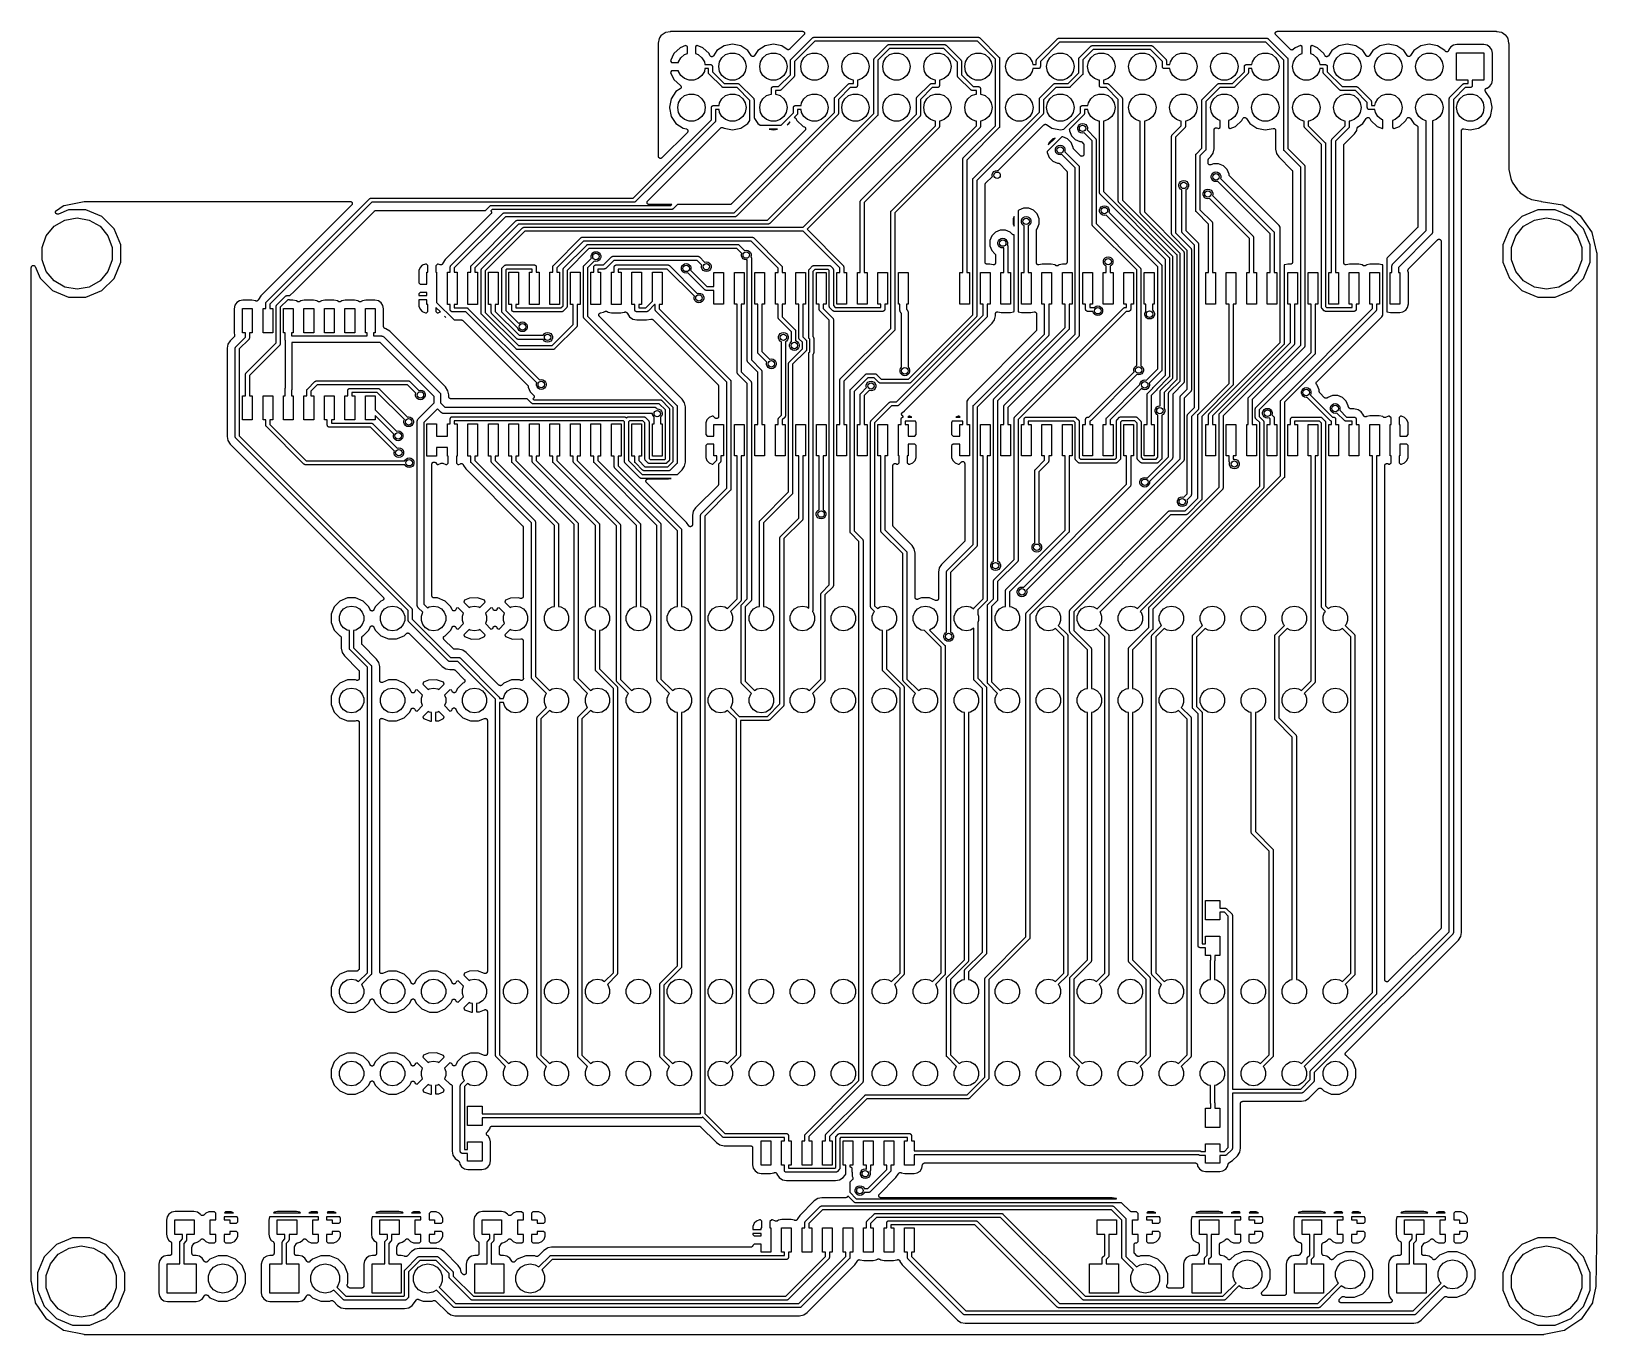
# Model space of a CAD drawing. Extents: x 116.4 to 213.4, y -134.3 to -53.5.
import ezdxf

# ---------------------------------------------------------------- set-up
doc = ezdxf.new("R2010")
doc.units = 0
doc.header["$MEASUREMENT"] = 0
doc.layers.add('BLACK', color=7, linetype='CONTINUOUS')

msp = doc.modelspace()

# ---------------------------------------------------------------- linework, layer by layer
at = {"layer": 'Black'}
for p, q in [((155.269, -54.2989), (155.271, -54.2866)), ((155.269, -55.3707), (155.269, -54.2989)), ((155.271, -54.2742), (155.327, -53.9952)), ((155.271, -54.2866), (155.271, -54.2742)), ((155.327, -53.9952), (155.328, -53.9926)), ((155.328, -53.9898), (155.336, -53.9721)), ((155.328, -53.9926), (155.328, -53.9898)), ((155.336, -53.9721), (155.343, -53.9541)), ((155.343, -53.9541), (155.345, -53.952)), ((155.345, -53.952), (155.346, -53.9495)), ((155.346, -53.9495), (155.464, -53.7723)), ((155.464, -53.7723), (155.466, -53.7703)), ((155.466, -53.7703), (155.467, -53.7678)), ((155.467, -53.7678), (155.481, -53.7544)), ((155.481, -53.7544), (155.495, -53.7404)), ((155.495, -53.7404), (155.497, -53.7392)), ((155.497, -53.7392), (155.499, -53.7373)), ((155.499, -53.7373), (155.676, -53.6189)), ((155.676, -53.6189), (155.679, -53.6178)), ((155.679, -53.6178), (155.681, -53.6159)), ((155.681, -53.6159), (155.699, -53.6089)), ((155.699, -53.6089), (155.717, -53.6011)), ((155.717, -53.6011), (155.72, -53.6009)), ((155.72, -53.6009), (155.722, -53.5999)), ((155.722, -53.5999), (156.001, -53.5444)), ((156.001, -53.5444), (156.014, -53.5442)), ((156.014, -53.5442), (156.026, -53.542)), ((156.026, -53.542), (164.194, -53.542)), ((164.284, -53.7588), (163.396, -54.6472)), ((163.479, -55.2823), (164.812, -53.949)), ((164.952, -54.1624), (163.692, -55.4225)), ((164.194, -53.542), (164.211, -53.5449)), ((164.211, -53.5449), (164.227, -53.5463)), ((164.227, -53.5463), (164.232, -53.5487)), ((164.232, -53.5487), (164.238, -53.5497)), ((164.238, -53.5497), (164.252, -53.558)), ((164.252, -53.558), (164.267, -53.565)), ((164.267, -53.565), (164.271, -53.5689)), ((164.271, -53.5689), (164.276, -53.5717)), ((164.276, -53.5717), (164.286, -53.5844)), ((164.294, -53.7452), (164.284, -53.7588)), ((164.286, -53.5844), (164.298, -53.5962)), ((164.304, -53.7325), (164.294, -53.7452)), ((164.298, -53.5962), (164.301, -53.6012)), ((164.301, -53.6012), (164.304, -53.6055)), ((164.304, -53.6055), (164.31, -53.6211)), ((164.306, -53.7272), (164.304, -53.7325)), ((164.309, -53.7227), (164.306, -53.7272)), ((164.314, -53.7066), (164.309, -53.7227)), ((164.31, -53.6211), (164.317, -53.6361)), ((164.319, -53.6911), (164.314, -53.7066)), ((164.317, -53.6361), (164.317, -53.6417)), ((164.317, -53.6417), (164.319, -53.6469)), ((164.319, -53.6469), (164.319, -53.6635)), ((164.319, -53.6635), (164.321, -53.6801)), ((164.321, -53.6801), (164.319, -53.6855)), ((164.319, -53.6855), (164.319, -53.6911)), ((164.812, -53.949), (164.817, -53.9459)), ((164.817, -53.9459), (164.82, -53.9416)), ((164.82, -53.9416), (164.834, -53.9335)), ((164.834, -53.9335), (164.848, -53.9241)), ((164.848, -53.9241), (164.853, -53.9227)), ((164.853, -53.9227), (164.858, -53.9199)), ((164.858, -53.9199), (164.874, -53.9171)), ((164.874, -53.9171), (164.89, -53.9129)), ((164.89, -53.9129), (164.895, -53.9134)), ((164.895, -53.9134), (164.901, -53.9124)), ((164.901, -53.9124), (175.092, -53.9124)), ((175.04, -54.1624), (164.952, -54.1624)), ((176.153, -55.2749), (175.04, -54.1624)), ((175.092, -53.9124), (175.097, -53.9134)), ((175.097, -53.9134), (175.103, -53.9129)), ((175.103, -53.9129), (175.119, -53.9171)), ((175.119, -53.9171), (175.135, -53.9199)), ((175.135, -53.9199), (175.14, -53.9227)), ((175.14, -53.9227), (175.145, -53.9241)), ((175.145, -53.9241), (175.158, -53.9335)), ((175.158, -53.9335), (175.172, -53.9416)), ((175.172, -53.9416), (175.176, -53.9459)), ((175.176, -53.9459), (175.18, -53.949)), ((175.18, -53.949), (176.366, -55.1347)), ((178.719, -55.2719), (179.987, -54.0037)), ((180.127, -54.2171), (178.932, -55.4121)), ((179.987, -54.0037), (179.992, -54.0006)), ((179.992, -54.0006), (179.995, -53.9963)), ((179.995, -53.9963), (180.009, -53.9882)), ((180.009, -53.9882), (180.023, -53.9788)), ((180.023, -53.9788), (180.028, -53.9774)), ((180.028, -53.9774), (180.033, -53.9746)), ((180.033, -53.9746), (180.049, -53.9718)), ((180.049, -53.9718), (180.065, -53.9676)), ((180.065, -53.9676), (180.07, -53.9681)), ((180.07, -53.9681), (180.076, -53.9671)), ((180.076, -53.9671), (192.96, -53.9671)), ((192.908, -54.2171), (180.127, -54.2171)), ((194.017, -55.3257), (192.908, -54.2171)), ((192.96, -53.9671), (192.966, -53.9681)), ((192.966, -53.9681), (192.971, -53.9676)), ((192.971, -53.9676), (192.987, -53.9718)), ((192.987, -53.9718), (193.003, -53.9746)), ((193.003, -53.9746), (193.008, -53.9774)), ((193.008, -53.9774), (193.013, -53.9788)), ((193.013, -53.9788), (193.026, -53.9882)), ((193.026, -53.9882), (193.041, -53.9963)), ((193.041, -53.9963), (193.044, -54.0006)), ((193.044, -54.0006), (193.049, -54.0037)), ((193.049, -54.0037), (194.23, -55.1855)), ((193.485, -53.6801), (193.487, -53.6635)), ((193.487, -53.6855), (193.485, -53.6801)), ((193.487, -53.6469), (193.489, -53.6417)), ((193.487, -53.6635), (193.487, -53.6469)), ((193.487, -53.6911), (193.487, -53.6855)), ((193.493, -53.7066), (193.487, -53.6911)), ((193.489, -53.6361), (193.496, -53.6211)), ((193.489, -53.6417), (193.489, -53.6361)), ((193.497, -53.7227), (193.493, -53.7066)), ((193.496, -53.6211), (193.502, -53.6055)), ((193.5, -53.7272), (193.497, -53.7227)), ((193.502, -53.7325), (193.5, -53.7272)), ((193.502, -53.6055), (193.506, -53.6012)), ((193.513, -53.7452), (193.502, -53.7325)), ((193.506, -53.6012), (193.508, -53.5962)), ((193.508, -53.5962), (193.52, -53.5844)), ((193.522, -53.7588), (193.513, -53.7452)), ((193.52, -53.5844), (193.53, -53.5717)), ((194.426, -54.6632), (193.522, -53.7588)), ((193.53, -53.5717), (193.535, -53.5689)), ((193.535, -53.5689), (193.539, -53.565)), ((193.539, -53.565), (193.554, -53.558)), ((193.554, -53.558), (193.568, -53.5497)), ((193.568, -53.5497), (193.574, -53.5487)), ((193.574, -53.5487), (193.579, -53.5463)), ((193.579, -53.5463), (193.596, -53.5449)), ((193.596, -53.5449), (193.612, -53.542)), ((193.612, -53.542), (207.194, -53.542)), ((207.194, -53.542), (207.206, -53.5442)), ((207.206, -53.5442), (207.219, -53.5444)), ((207.219, -53.5444), (207.498, -53.5999)), ((207.498, -53.5999), (207.5, -53.6009)), ((207.5, -53.6009), (207.503, -53.6011)), ((207.503, -53.6011), (207.521, -53.6089)), ((207.521, -53.6089), (207.539, -53.6159)), ((207.539, -53.6159), (207.541, -53.6178)), ((207.541, -53.6178), (207.544, -53.6189)), ((207.544, -53.6189), (207.721, -53.7373)), ((207.721, -53.7373), (207.723, -53.7392)), ((207.723, -53.7392), (207.725, -53.7404)), ((207.725, -53.7404), (207.739, -53.7544)), ((207.739, -53.7544), (207.753, -53.7678)), ((207.753, -53.7678), (207.754, -53.7703)), ((207.754, -53.7703), (207.756, -53.7723)), ((207.756, -53.7723), (207.874, -53.9495)), ((207.874, -53.9495), (207.875, -53.952)), ((207.875, -53.952), (207.877, -53.9541)), ((207.877, -53.9541), (207.884, -53.9721)), ((207.884, -53.9721), (207.892, -53.9898)), ((207.892, -53.9898), (207.892, -53.9926)), ((207.892, -53.9926), (207.893, -53.9952)), ((207.893, -53.9952), (207.949, -54.2742)), ((207.949, -54.2742), (207.949, -54.2866)), ((207.949, -54.2866), (207.951, -54.2989)), ((207.951, -54.2989), (207.951, -61.9635)), ((156.221, -54.9231), (156.012, -55.3676)), ((156.614, -54.5648), (156.221, -54.9231)), ((156.513, -55.4336), (156.661, -55.178)), ((156.949, -54.4263), (156.614, -54.5648)), ((156.661, -55.178), (156.887, -54.9882)), ((156.887, -54.9882), (157.058, -54.926)), ((157.058, -54.484), (156.949, -54.4263)), ((157.058, -54.926), (157.058, -54.484)), ((157.675, -54.4263), (157.566, -54.484)), ((157.566, -54.484), (157.566, -54.926)), ((157.566, -54.926), (157.737, -54.9882)), ((158.01, -54.5648), (157.675, -54.4263)), ((157.737, -54.9882), (157.963, -55.178)), ((157.963, -55.178), (158.111, -55.4336)), ((158.403, -54.9231), (158.01, -54.5648)), ((158.459, -55.0431), (158.403, -54.9231)), ((158.46, -55.0441), (158.459, -55.0431)), ((158.46, -55.0453), (158.46, -55.0441)), ((158.473, -55.0622), (158.46, -55.0453)), ((158.485, -55.0792), (158.473, -55.0622)), ((158.486, -55.0799), (158.485, -55.0792)), ((158.486, -55.0809), (158.486, -55.0799)), ((158.504, -55.0925), (158.486, -55.0809)), ((158.521, -55.1044), (158.504, -55.0925)), ((158.522, -55.1047), (158.521, -55.1044)), ((158.523, -55.1054), (158.522, -55.1047)), ((158.543, -55.1104), (158.523, -55.1054)), ((158.564, -55.1157), (158.543, -55.1104)), ((158.565, -55.1156), (158.564, -55.1157)), ((158.566, -55.1159), (158.565, -55.1156)), ((158.587, -55.1136), (158.566, -55.1159)), ((158.608, -55.1117), (158.587, -55.1136)), ((158.609, -55.1112), (158.608, -55.1117)), ((158.61, -55.1111), (158.609, -55.1112)), ((158.629, -55.1019), (158.61, -55.1111)), ((158.647, -55.093), (158.629, -55.1019)), ((158.648, -55.0921), (158.647, -55.093)), ((158.649, -55.0916), (158.648, -55.0921)), ((158.664, -55.0765), (158.649, -55.0916)), ((158.679, -55.0617), (158.664, -55.0765)), ((158.68, -55.0597), (158.679, -55.0606)), ((158.679, -55.0606), (158.679, -55.0617)), ((158.894, -54.74), (158.68, -55.0597)), ((159.333, -54.4462), (158.894, -54.74)), ((159.053, -55.4336), (159.201, -55.178)), ((159.201, -55.178), (159.427, -54.9882)), ((159.852, -54.343), (159.333, -54.4462)), ((159.427, -54.9882), (159.704, -54.8873)), ((159.704, -54.8873), (160, -54.8873)), ((160.371, -54.4462), (159.852, -54.343)), ((160, -54.8873), (160.277, -54.9882)), ((160.277, -54.9882), (160.503, -55.178)), ((160.81, -54.74), (160.371, -54.4462)), ((160.503, -55.178), (160.651, -55.4336)), ((161.016, -55.0482), (160.81, -54.74)), ((161.026, -55.0582), (161.016, -55.0482)), ((161.034, -55.0694), (161.026, -55.0582)), ((161.041, -55.074), (161.034, -55.0694)), ((161.047, -55.08), (161.041, -55.074)), ((161.059, -55.0862), (161.047, -55.08)), ((161.071, -55.0939), (161.059, -55.0862)), ((161.079, -55.0959), (161.071, -55.0939)), ((161.086, -55.0996), (161.079, -55.0959)), ((161.1, -55.1011), (161.086, -55.0996)), ((161.114, -55.1044), (161.1, -55.1011)), ((161.122, -55.1034), (161.114, -55.1044)), ((161.13, -55.1044), (161.122, -55.1034)), ((161.144, -55.1011), (161.13, -55.1044)), ((161.158, -55.0996), (161.144, -55.1011)), ((161.165, -55.0959), (161.158, -55.0996)), ((161.173, -55.0939), (161.165, -55.0959)), ((161.185, -55.0862), (161.173, -55.0939)), ((161.197, -55.08), (161.185, -55.0862)), ((161.203, -55.074), (161.197, -55.08)), ((161.21, -55.0694), (161.203, -55.074)), ((161.218, -55.0582), (161.21, -55.0694)), ((161.228, -55.0482), (161.218, -55.0582)), ((161.434, -54.74), (161.228, -55.0482)), ((161.873, -54.4462), (161.434, -54.74)), ((161.593, -55.4336), (161.741, -55.178)), ((161.741, -55.178), (161.967, -54.9882)), ((162.392, -54.343), (161.873, -54.4462)), ((161.967, -54.9882), (162.244, -54.8873)), ((162.244, -54.8873), (162.54, -54.8873)), ((162.911, -54.4462), (162.392, -54.343)), ((162.54, -54.8873), (162.817, -54.9882)), ((162.817, -54.9882), (163.043, -55.178)), ((163.235, -54.663), (162.911, -54.4462)), ((163.043, -55.178), (163.191, -55.4336)), ((163.254, -54.6713), (163.235, -54.663)), ((163.273, -54.6801), (163.254, -54.6713)), ((163.274, -54.6802), (163.273, -54.6801)), ((163.276, -54.6808), (163.274, -54.6802)), ((163.296, -54.6821), (163.276, -54.6808)), ((163.317, -54.6839), (163.296, -54.6821)), ((163.318, -54.6836), (163.317, -54.6839)), ((163.32, -54.6837), (163.318, -54.6836)), ((163.34, -54.6779), (163.32, -54.6837)), ((163.359, -54.6725), (163.34, -54.6779)), ((163.361, -54.6717), (163.359, -54.6725)), ((163.362, -54.6713), (163.361, -54.6717)), ((163.379, -54.6591), (163.362, -54.6713)), ((163.396, -54.6472), (163.379, -54.6591)), ((163.472, -55.2904), (163.476, -55.2868)), ((163.476, -55.2868), (163.479, -55.2823)), ((164.133, -55.4336), (164.281, -55.178)), ((164.281, -55.178), (164.507, -54.9882)), ((164.507, -54.9882), (164.784, -54.8873)), ((164.784, -54.8873), (165.08, -54.8873)), ((165.08, -54.8873), (165.357, -54.9882)), ((165.357, -54.9882), (165.583, -55.178)), ((165.583, -55.178), (165.731, -55.4336)), ((166.673, -55.4336), (166.821, -55.178)), ((166.821, -55.178), (167.047, -54.9882)), ((167.047, -54.9882), (167.324, -54.8873)), ((167.324, -54.8873), (167.62, -54.8873)), ((167.62, -54.8873), (167.897, -54.9882)), ((167.897, -54.9882), (168.123, -55.178)), ((168.123, -55.178), (168.271, -55.4336)), ((168.617, -55.2751), (168.622, -55.2593)), ((168.618, -55.2806), (168.617, -55.2751)), ((168.617, -55.286), (168.618, -55.2806)), ((168.617, -58.6343), (168.617, -55.286)), ((168.622, -55.2593), (168.625, -55.2432)), ((168.625, -55.2432), (168.627, -55.2385)), ((168.627, -55.2385), (168.629, -55.2332)), ((168.629, -55.2332), (168.638, -55.2198)), ((168.638, -55.2198), (168.646, -55.2057)), ((168.646, -55.2057), (168.65, -55.2021)), ((168.65, -55.2021), (168.654, -55.1976)), ((168.654, -55.1976), (169.452, -54.3994)), ((169.592, -54.6128), (168.867, -55.3378)), ((169.213, -55.4336), (169.361, -55.178)), ((169.361, -55.178), (169.587, -54.9882)), ((169.452, -54.3994), (169.456, -54.3963)), ((169.456, -54.3963), (169.46, -54.392)), ((169.46, -54.392), (169.474, -54.3839)), ((169.474, -54.3839), (169.487, -54.3745)), ((169.487, -54.3745), (169.493, -54.3731)), ((169.493, -54.3731), (169.497, -54.3703)), ((169.497, -54.3703), (169.514, -54.3675)), ((169.514, -54.3675), (169.529, -54.3633)), ((169.529, -54.3633), (169.535, -54.3638)), ((169.535, -54.3638), (169.54, -54.3628)), ((169.54, -54.3628), (172.998, -54.3628)), ((169.587, -54.9882), (169.864, -54.8873)), ((172.946, -54.6128), (169.592, -54.6128)), ((169.864, -54.8873), (170.16, -54.8873)), ((170.16, -54.8873), (170.437, -54.9882)), ((170.437, -54.9882), (170.663, -55.178)), ((170.663, -55.178), (170.811, -55.4336)), ((171.753, -55.4336), (171.901, -55.178)), ((171.901, -55.178), (172.127, -54.9882)), ((172.127, -54.9882), (172.404, -54.8873)), ((172.404, -54.8873), (172.7, -54.8873)), ((172.7, -54.8873), (172.977, -54.9882)), ((173.792, -55.4583), (172.946, -54.6128)), ((172.977, -54.9882), (173.203, -55.178)), ((172.998, -54.3628), (173.003, -54.3638)), ((173.003, -54.3638), (173.009, -54.3633)), ((173.009, -54.3633), (173.025, -54.3675)), ((173.025, -54.3675), (173.041, -54.3703)), ((173.041, -54.3703), (173.046, -54.3731)), ((173.046, -54.3731), (173.051, -54.3745)), ((173.051, -54.3745), (173.064, -54.3839)), ((173.064, -54.3839), (173.078, -54.392)), ((173.078, -54.392), (173.082, -54.3963)), ((173.082, -54.3963), (173.086, -54.3994)), ((173.086, -54.3994), (174.005, -55.3181)), ((173.203, -55.178), (173.351, -55.4336)), ((174.293, -55.4336), (174.441, -55.178)), ((174.441, -55.178), (174.667, -54.9882)), ((174.667, -54.9882), (174.944, -54.8873)), ((174.944, -54.8873), (175.24, -54.8873)), ((175.24, -54.8873), (175.517, -54.9882)), ((175.517, -54.9882), (175.743, -55.178)), ((175.743, -55.178), (175.891, -55.4336)), ((176.153, -59.3912), (176.153, -55.2749)), ((176.366, -55.1347), (176.369, -55.1392)), ((176.369, -55.1392), (176.373, -55.1428)), ((176.373, -55.1428), (176.382, -55.1569)), ((176.382, -55.1569), (176.391, -55.1703)), ((176.391, -55.1703), (176.392, -55.1756)), ((176.392, -55.1756), (176.395, -55.1803)), ((176.395, -55.1803), (176.398, -55.1964)), ((176.398, -55.1964), (176.402, -55.2122)), ((176.402, -55.2122), (176.402, -55.2177)), ((176.402, -55.2177), (176.403, -55.2231)), ((176.403, -55.2231), (176.403, -59.443)), ((176.833, -55.4336), (176.981, -55.178)), ((176.981, -55.178), (177.207, -54.9882)), ((177.207, -54.9882), (177.484, -54.8873)), ((177.484, -54.8873), (177.78, -54.8873)), ((177.78, -54.8873), (178.057, -54.9882)), ((178.057, -54.9882), (178.283, -55.178)), ((178.283, -55.178), (178.431, -55.4336)), ((178.703, -55.2941), (178.712, -55.28)), ((178.712, -55.28), (178.716, -55.2764)), ((178.716, -55.2764), (178.719, -55.2719)), ((179.373, -55.4336), (179.521, -55.178)), ((179.521, -55.178), (179.747, -54.9882)), ((179.747, -54.9882), (180.024, -54.8873)), ((180.024, -54.8873), (180.32, -54.8873)), ((180.32, -54.8873), (180.597, -54.9882)), ((180.597, -54.9882), (180.823, -55.178)), ((180.823, -55.178), (180.971, -55.4336)), ((181.317, -55.244), (181.322, -55.2282)), ((181.318, -55.2495), (181.317, -55.244)), ((181.317, -55.2549), (181.318, -55.2495)), ((181.317, -56.1068), (181.317, -55.2549)), ((181.322, -55.2282), (181.325, -55.2121)), ((181.325, -55.2121), (181.327, -55.2074)), ((181.327, -55.2074), (181.329, -55.2021)), ((181.329, -55.2021), (181.338, -55.1887)), ((181.338, -55.1887), (181.346, -55.1746)), ((181.346, -55.1746), (181.35, -55.171)), ((181.35, -55.171), (181.354, -55.1665)), ((181.354, -55.1665), (182.056, -54.4639)), ((182.196, -54.6773), (181.567, -55.3067)), ((181.913, -55.4336), (182.061, -55.178)), ((182.056, -54.4639), (182.061, -54.4608)), ((182.061, -54.4608), (182.064, -54.4565)), ((182.061, -55.178), (182.287, -54.9882)), ((182.064, -54.4565), (182.078, -54.4484)), ((182.078, -54.4484), (182.092, -54.439)), ((182.092, -54.439), (182.097, -54.4376)), ((182.097, -54.4376), (182.102, -54.4348)), ((182.102, -54.4348), (182.118, -54.432)), ((182.118, -54.432), (182.134, -54.4278)), ((182.134, -54.4278), (182.139, -54.4283)), ((182.139, -54.4283), (182.145, -54.4273)), ((182.145, -54.4273), (185.809, -54.4273)), ((185.757, -54.6773), (182.196, -54.6773)), ((182.287, -54.9882), (182.564, -54.8873)), ((182.564, -54.8873), (182.86, -54.8873)), ((182.86, -54.8873), (183.137, -54.9882)), ((183.137, -54.9882), (183.363, -55.178)), ((183.363, -55.178), (183.511, -55.4336)), ((184.453, -55.4336), (184.601, -55.178)), ((184.601, -55.178), (184.827, -54.9882)), ((184.827, -54.9882), (185.104, -54.8873)), ((185.104, -54.8873), (185.4, -54.8873)), ((185.4, -54.8873), (185.677, -54.9882)), ((185.677, -54.9882), (185.903, -55.178)), ((186.492, -55.412), (185.757, -54.6773)), ((185.809, -54.4273), (185.814, -54.4283)), ((185.814, -54.4283), (185.82, -54.4278)), ((185.82, -54.4278), (185.835, -54.432)), ((185.835, -54.432), (185.852, -54.4348)), ((185.852, -54.4348), (185.856, -54.4376)), ((185.856, -54.4376), (185.862, -54.439)), ((185.862, -54.439), (185.875, -54.4484)), ((185.875, -54.4484), (185.889, -54.4565)), ((185.889, -54.4565), (185.893, -54.4608)), ((185.893, -54.4608), (185.897, -54.4639)), ((185.897, -54.4639), (186.705, -55.2718)), ((185.903, -55.178), (186.051, -55.4336)), ((186.705, -55.2718), (186.708, -55.2763)), ((186.708, -55.2763), (186.712, -55.2799)), ((186.712, -55.2799), (186.721, -55.294)), ((186.993, -55.4336), (187.141, -55.178)), ((187.141, -55.178), (187.367, -54.9882)), ((187.367, -54.9882), (187.644, -54.8873)), ((187.644, -54.8873), (187.94, -54.8873)), ((187.94, -54.8873), (188.217, -54.9882)), ((188.217, -54.9882), (188.443, -55.178)), ((188.443, -55.178), (188.591, -55.4336)), ((189.533, -55.4336), (189.681, -55.178)), ((189.681, -55.178), (189.907, -54.9882)), ((189.907, -54.9882), (190.184, -54.8873)), ((190.184, -54.8873), (190.48, -54.8873)), ((190.48, -54.8873), (190.757, -54.9882)), ((190.757, -54.9882), (190.983, -55.178)), ((190.983, -55.178), (191.131, -55.4336)), ((192.073, -55.4336), (192.221, -55.178)), ((192.221, -55.178), (192.447, -54.9882)), ((192.447, -54.9882), (192.724, -54.8873)), ((192.724, -54.8873), (193.02, -54.8873)), ((193.02, -54.8873), (193.297, -54.9882)), ((193.297, -54.9882), (193.523, -55.178)), ((193.523, -55.178), (193.671, -55.4336)), ((194.23, -55.1855), (194.234, -55.19)), ((194.234, -55.19), (194.238, -55.1936)), ((194.238, -55.1936), (194.246, -55.2077)), ((194.246, -55.2077), (194.255, -55.2211)), ((194.255, -55.2211), (194.257, -55.2264)), ((194.257, -55.2264), (194.259, -55.2311)), ((194.259, -55.2311), (194.262, -55.2472)), ((194.262, -55.2472), (194.267, -55.263)), ((194.267, -55.263), (194.266, -55.2685)), ((194.266, -55.2685), (194.267, -55.2739)), ((194.267, -55.2739), (194.267, -60.8115)), ((194.433, -54.6678), (194.426, -54.6632)), ((194.439, -54.6739), (194.433, -54.6678)), ((194.451, -54.6804), (194.439, -54.6739)), ((194.463, -54.6885), (194.451, -54.6804)), ((194.47, -54.6906), (194.463, -54.6885)), ((194.478, -54.6944), (194.47, -54.6906)), ((194.492, -54.6962), (194.478, -54.6944)), ((194.505, -54.6999), (194.492, -54.6962)), ((194.513, -54.6992), (194.505, -54.6999)), ((194.521, -54.7002), (194.513, -54.6992)), ((194.535, -54.6972), (194.521, -54.7002)), ((194.549, -54.696), (194.535, -54.6972)), ((194.557, -54.6926), (194.549, -54.696)), ((194.565, -54.6908), (194.557, -54.6926)), ((194.576, -54.6833), (194.565, -54.6908)), ((194.589, -54.6774), (194.576, -54.6833)), ((194.595, -54.6716), (194.589, -54.6774)), ((194.602, -54.6672), (194.595, -54.6716)), ((194.714, -54.5648), (194.602, -54.6672)), ((194.613, -55.4336), (194.761, -55.178)), ((195.049, -54.4263), (194.714, -54.5648)), ((194.761, -55.178), (194.987, -54.9882)), ((194.987, -54.9882), (195.158, -54.926)), ((195.158, -54.484), (195.049, -54.4263)), ((195.158, -54.926), (195.158, -54.484)), ((195.775, -54.4263), (195.666, -54.484)), ((195.666, -54.484), (195.666, -54.926)), ((195.666, -54.926), (195.837, -54.9882)), ((196.11, -54.5648), (195.775, -54.4263)), ((195.837, -54.9882), (196.063, -55.178)), ((196.063, -55.178), (196.211, -55.4336)), ((196.503, -54.9231), (196.11, -54.5648)), ((196.559, -55.0431), (196.503, -54.9231)), ((196.56, -55.0441), (196.559, -55.0431)), ((196.56, -55.0453), (196.56, -55.0441)), ((196.573, -55.0622), (196.56, -55.0453)), ((196.585, -55.0792), (196.573, -55.0622)), ((196.586, -55.0799), (196.585, -55.0792)), ((196.586, -55.0809), (196.586, -55.0799)), ((196.604, -55.0925), (196.586, -55.0809)), ((196.621, -55.1044), (196.604, -55.0925)), ((196.622, -55.1047), (196.621, -55.1044)), ((196.623, -55.1054), (196.622, -55.1047)), ((196.643, -55.1104), (196.623, -55.1054)), ((196.664, -55.1157), (196.643, -55.1104)), ((196.665, -55.1156), (196.664, -55.1157)), ((196.666, -55.1159), (196.665, -55.1156)), ((196.687, -55.1136), (196.666, -55.1159)), ((196.708, -55.1117), (196.687, -55.1136)), ((196.709, -55.1112), (196.708, -55.1117)), ((196.71, -55.1111), (196.709, -55.1112)), ((196.729, -55.1019), (196.71, -55.1111)), ((196.747, -55.093), (196.729, -55.1019)), ((196.748, -55.0921), (196.747, -55.093)), ((196.749, -55.0916), (196.748, -55.0921)), ((196.764, -55.0765), (196.749, -55.0916)), ((196.779, -55.0617), (196.764, -55.0765)), ((196.78, -55.0597), (196.779, -55.0606)), ((196.779, -55.0606), (196.779, -55.0617)), ((196.994, -54.74), (196.78, -55.0597)), ((197.433, -54.4462), (196.994, -54.74)), ((197.153, -55.4336), (197.301, -55.178)), ((197.301, -55.178), (197.527, -54.9882)), ((197.952, -54.343), (197.433, -54.4462)), ((197.527, -54.9882), (197.804, -54.8873)), ((197.804, -54.8873), (198.1, -54.8873)), ((198.471, -54.4462), (197.952, -54.343)), ((198.1, -54.8873), (198.377, -54.9882)), ((198.377, -54.9882), (198.603, -55.178)), ((198.91, -54.74), (198.471, -54.4462)), ((198.603, -55.178), (198.751, -55.4336)), ((199.116, -55.0482), (198.91, -54.74)), ((199.126, -55.0582), (199.116, -55.0482)), ((199.134, -55.0694), (199.126, -55.0582)), ((199.141, -55.074), (199.134, -55.0694)), ((199.147, -55.08), (199.141, -55.074)), ((199.159, -55.0862), (199.147, -55.08)), ((199.171, -55.0939), (199.159, -55.0862)), ((199.179, -55.0959), (199.171, -55.0939)), ((199.186, -55.0996), (199.179, -55.0959)), ((199.2, -55.1011), (199.186, -55.0996)), ((199.214, -55.1044), (199.2, -55.1011)), ((199.222, -55.1034), (199.214, -55.1044)), ((199.23, -55.1044), (199.222, -55.1034)), ((199.244, -55.1011), (199.23, -55.1044)), ((199.258, -55.0996), (199.244, -55.1011)), ((199.265, -55.0959), (199.258, -55.0996)), ((199.273, -55.0939), (199.265, -55.0959)), ((199.285, -55.0862), (199.273, -55.0939)), ((199.297, -55.08), (199.285, -55.0862)), ((199.303, -55.074), (199.297, -55.08)), ((199.31, -55.0694), (199.303, -55.074)), ((199.318, -55.0582), (199.31, -55.0694)), ((199.328, -55.0482), (199.318, -55.0582)), ((199.534, -54.74), (199.328, -55.0482)), ((199.973, -54.4462), (199.534, -54.74)), ((199.693, -55.4336), (199.841, -55.178)), ((199.841, -55.178), (200.067, -54.9882)), ((200.492, -54.343), (199.973, -54.4462)), ((200.067, -54.9882), (200.344, -54.8873)), ((200.344, -54.8873), (200.64, -54.8873)), ((201.011, -54.4462), (200.492, -54.343)), ((200.64, -54.8873), (200.917, -54.9882)), ((200.917, -54.9882), (201.143, -55.178)), ((201.45, -54.74), (201.011, -54.4462)), ((201.143, -55.178), (201.291, -55.4336)), ((201.656, -55.0482), (201.45, -54.74)), ((201.666, -55.0582), (201.656, -55.0482)), ((201.674, -55.0694), (201.666, -55.0582)), ((201.681, -55.074), (201.674, -55.0694)), ((201.687, -55.08), (201.681, -55.074)), ((201.699, -55.0862), (201.687, -55.08)), ((201.711, -55.0939), (201.699, -55.0862)), ((201.719, -55.0959), (201.711, -55.0939)), ((201.726, -55.0996), (201.719, -55.0959)), ((201.74, -55.1011), (201.726, -55.0996)), ((201.754, -55.1044), (201.74, -55.1011)), ((201.762, -55.1034), (201.754, -55.1044)), ((201.77, -55.1044), (201.762, -55.1034)), ((201.784, -55.1011), (201.77, -55.1044)), ((201.798, -55.0996), (201.784, -55.1011)), ((201.805, -55.0959), (201.798, -55.0996)), ((201.813, -55.0939), (201.805, -55.0959)), ((201.825, -55.0862), (201.813, -55.0939)), ((201.837, -55.08), (201.825, -55.0862)), ((201.843, -55.074), (201.837, -55.08)), ((201.85, -55.0694), (201.843, -55.074)), ((201.858, -55.0582), (201.85, -55.0694)), ((201.868, -55.0482), (201.858, -55.0582)), ((202.074, -54.74), (201.868, -55.0482)), ((202.513, -54.4462), (202.074, -54.74)), ((202.233, -55.4336), (202.381, -55.178)), ((202.381, -55.178), (202.607, -54.9882)), ((203.032, -54.343), (202.513, -54.4462)), ((202.607, -54.9882), (202.884, -54.8873)), ((202.884, -54.8873), (203.18, -54.8873)), ((203.551, -54.4462), (203.032, -54.343)), ((203.18, -54.8873), (203.457, -54.9882)), ((203.457, -54.9882), (203.683, -55.178)), ((203.99, -54.74), (203.551, -54.4462)), ((203.683, -55.178), (203.831, -55.4336)), ((204.006, -54.7637), (203.99, -54.74)), ((204.018, -54.7755), (204.006, -54.7637)), ((204.028, -54.7883), (204.018, -54.7755)), ((204.033, -54.7914), (204.028, -54.7883)), ((204.037, -54.7956), (204.033, -54.7914)), ((204.052, -54.8028), (204.037, -54.7956)), ((204.065, -54.8113), (204.052, -54.8028)), ((204.071, -54.8125), (204.065, -54.8113)), ((204.076, -54.8151), (204.071, -54.8125)), ((204.093, -54.8168), (204.076, -54.8151)), ((204.109, -54.8201), (204.093, -54.8168)), ((204.114, -54.8192), (204.109, -54.8201)), ((204.12, -54.8199), (204.114, -54.8192)), ((204.136, -54.816), (204.12, -54.8199)), ((204.152, -54.8135), (204.136, -54.816)), ((204.157, -54.8108), (204.152, -54.8135)), ((204.163, -54.8094), (204.157, -54.8108)), ((204.177, -54.8003), (204.163, -54.8094)), ((204.191, -54.7925), (204.177, -54.8003)), ((204.195, -54.7881), (204.191, -54.7925)), ((204.2, -54.7849), (204.195, -54.7881)), ((204.209, -54.7717), (204.2, -54.7849)), ((204.22, -54.7594), (204.209, -54.7717)), ((204.222, -54.754), (204.22, -54.7594)), ((204.226, -54.7493), (204.222, -54.754)), ((204.23, -54.7336), (204.226, -54.7493)), ((204.236, -54.7183), (204.23, -54.7336)), ((204.245, -54.6761), (204.236, -54.7183)), ((204.361, -54.5064), (204.245, -54.6761)), ((204.535, -54.3947), (204.361, -54.5064)), ((204.734, -54.3572), (204.535, -54.3947)), ((204.722, -56.5776), (204.722, -54.8776)), ((204.722, -54.8776), (206.422, -54.8776)), ((206.409, -54.3572), (204.734, -54.3572)), ((206.623, -54.4005), (206.409, -54.3572)), ((206.422, -54.8776), (206.422, -56.5776)), ((206.793, -54.5165), (206.623, -54.4005)), ((206.905, -54.6901), (206.793, -54.5165)), ((206.942, -54.8894), (206.905, -54.6901)), ((206.942, -56.5649), (206.942, -54.8894)), ((155.269, -61.2894), (155.269, -55.3707)), ((156.012, -55.3676), (156.068, -55.4736)), ((156.068, -55.9816), (156.012, -56.0876)), ((156.012, -56.0876), (156.221, -56.5321)), ((156.068, -55.4736), (156.506, -55.4736)), ((156.506, -55.9816), (156.068, -55.9816)), ((156.506, -55.4736), (156.513, -55.4336)), ((156.513, -56.0216), (156.506, -55.9816)), ((156.661, -56.2772), (156.513, -56.0216)), ((158.111, -56.0216), (157.963, -56.2772)), ((158.111, -55.4336), (158.141, -55.6026)), ((158.141, -55.8526), (158.111, -56.0216)), ((158.141, -55.6026), (158.487, -55.6026)), ((158.362, -55.8526), (158.141, -55.8526)), ((158.362, -56.095), (158.362, -55.8526)), ((158.363, -56.1004), (158.362, -56.095)), ((158.363, -56.1059), (158.363, -56.1004)), ((158.367, -56.1217), (158.363, -56.1059)), ((158.37, -56.1378), (158.367, -56.1217)), ((158.373, -56.1425), (158.37, -56.1378)), ((158.374, -56.1478), (158.373, -56.1425)), ((158.383, -56.1612), (158.374, -56.1478)), ((158.392, -56.1753), (158.383, -56.1612)), ((158.396, -56.1789), (158.392, -56.1753)), ((158.399, -56.1834), (158.396, -56.1789)), ((159.207, -56.9913), (158.399, -56.1834)), ((158.487, -55.6026), (158.498, -55.6045)), ((158.498, -55.6045), (158.509, -55.6045)), ((158.509, -55.6045), (158.519, -55.6082)), ((158.519, -55.6082), (158.53, -55.6101)), ((158.53, -55.6101), (158.54, -55.6156)), ((158.54, -55.6156), (158.55, -55.6193)), ((158.55, -55.6193), (158.558, -55.6264)), ((158.558, -55.6264), (158.568, -55.6318)), ((158.568, -55.6318), (158.575, -55.6402)), ((158.575, -55.6402), (158.583, -55.6473)), ((158.583, -55.6473), (158.589, -55.6567)), ((158.589, -55.6567), (158.596, -55.6651)), ((158.596, -55.6651), (158.599, -55.6754)), ((158.599, -55.6754), (158.605, -55.6848)), ((158.605, -55.6848), (158.607, -55.6956)), ((158.607, -55.6956), (158.61, -55.7059)), ((158.61, -55.7059), (158.61, -55.7168)), ((158.61, -55.7168), (158.612, -55.7276)), ((158.612, -55.7276), (158.612, -56.0432)), ((158.612, -56.0432), (159.347, -56.7779)), ((159.002, -55.7244), (159.053, -55.4336)), ((159.002, -55.7308), (159.002, -55.7244)), ((159.053, -56.0216), (159.002, -55.7308)), ((159.201, -56.2772), (159.053, -56.0216)), ((160.651, -56.0216), (160.503, -56.2772)), ((160.651, -55.4336), (160.702, -55.7244)), ((160.702, -55.7308), (160.651, -56.0216)), ((160.702, -55.7244), (160.702, -55.7308)), ((161.542, -55.7244), (161.593, -55.4336)), ((161.542, -55.7308), (161.542, -55.7244)), ((161.593, -56.0216), (161.542, -55.7308)), ((161.741, -56.2772), (161.593, -56.0216)), ((162.708, -56.9673), (163.442, -56.2326)), ((163.191, -56.0216), (163.043, -56.2772)), ((163.191, -55.4336), (163.242, -55.7244)), ((163.242, -55.7308), (163.191, -56.0216)), ((163.242, -55.7244), (163.242, -55.7308)), ((163.442, -55.3707), (163.443, -55.3653)), ((163.442, -56.2326), (163.442, -55.3707)), ((163.443, -55.3598), (163.447, -55.344)), ((163.443, -55.3653), (163.443, -55.3598)), ((163.447, -55.344), (163.45, -55.3279)), ((163.45, -55.3279), (163.453, -55.3232)), ((163.453, -55.3232), (163.454, -55.3179)), ((163.454, -55.3179), (163.463, -55.3045)), ((163.463, -55.3045), (163.472, -55.2904)), ((163.692, -55.4225), (163.692, -56.2844)), ((164.082, -55.7244), (164.133, -55.4336)), ((164.082, -55.7308), (164.082, -55.7244)), ((164.133, -56.0216), (164.082, -55.7308)), ((164.281, -56.2772), (164.133, -56.0216)), ((165.731, -56.0216), (165.583, -56.2772)), ((165.731, -55.4336), (165.782, -55.7244)), ((165.782, -55.7308), (165.731, -56.0216)), ((165.782, -55.7244), (165.782, -55.7308)), ((166.622, -55.7244), (166.673, -55.4336)), ((166.622, -55.7308), (166.622, -55.7244)), ((166.673, -56.0216), (166.622, -55.7308)), ((166.821, -56.2772), (166.673, -56.0216)), ((168.271, -56.0216), (168.123, -56.2772)), ((168.271, -55.4336), (168.322, -55.7244)), ((168.322, -55.7308), (168.271, -56.0216)), ((168.322, -55.7244), (168.322, -55.7308)), ((168.867, -55.3378), (168.867, -58.6861)), ((169.162, -55.7244), (169.213, -55.4336)), ((169.162, -55.7308), (169.162, -55.7244)), ((169.213, -56.0216), (169.162, -55.7308)), ((169.361, -56.2772), (169.213, -56.0216)), ((170.811, -56.0216), (170.663, -56.2772)), ((170.811, -55.4336), (170.862, -55.7244)), ((170.862, -55.7308), (170.811, -56.0216)), ((170.862, -55.7244), (170.862, -55.7308)), ((171.702, -55.7244), (171.753, -55.4336)), ((171.702, -55.7308), (171.702, -55.7244)), ((171.753, -56.0216), (171.702, -55.7308)), ((171.901, -56.2772), (171.753, -56.0216)), ((173.351, -56.0216), (173.203, -56.2772)), ((173.351, -55.4336), (173.402, -55.7244)), ((173.402, -55.7308), (173.351, -56.0216)), ((173.402, -55.7244), (173.402, -55.7308)), ((173.792, -56.2844), (173.792, -55.4583)), ((174.005, -55.3181), (174.008, -55.3226)), ((174.008, -55.3226), (174.012, -55.3262)), ((174.012, -55.3262), (174.021, -55.3403)), ((174.021, -55.3403), (174.03, -55.3537)), ((174.03, -55.3537), (174.031, -55.359)), ((174.031, -55.359), (174.034, -55.3637)), ((174.034, -55.3637), (174.037, -55.3798)), ((174.037, -55.3798), (174.041, -55.3956)), ((174.041, -55.3956), (174.041, -55.4011)), ((174.041, -55.4011), (174.042, -55.4065)), ((174.042, -55.4065), (174.042, -56.2326)), ((174.042, -56.2326), (174.776, -56.9673)), ((174.242, -55.7244), (174.293, -55.4336)), ((174.242, -55.7308), (174.242, -55.7244)), ((174.293, -56.0216), (174.242, -55.7308)), ((174.441, -56.2772), (174.293, -56.0216)), ((175.891, -56.0216), (175.743, -56.2772)), ((175.891, -55.4336), (175.942, -55.7244)), ((175.942, -55.7308), (175.891, -56.0216)), ((175.942, -55.7244), (175.942, -55.7308)), ((176.782, -55.7244), (176.833, -55.4336)), ((176.782, -55.7308), (176.782, -55.7244)), ((176.833, -56.0216), (176.782, -55.7308)), ((176.981, -56.2772), (176.833, -56.0216)), ((178.431, -56.0216), (178.283, -56.2772)), ((178.431, -55.4336), (178.461, -55.6026)), ((178.461, -55.8526), (178.431, -56.0216)), ((178.461, -55.6026), (178.682, -55.6026)), ((178.807, -55.8526), (178.461, -55.8526)), ((178.682, -55.3603), (178.683, -55.3549)), ((178.682, -55.6026), (178.682, -55.3603)), ((178.683, -55.3494), (178.687, -55.3336)), ((178.683, -55.3549), (178.683, -55.3494)), ((178.687, -55.3336), (178.69, -55.3175)), ((178.69, -55.3175), (178.693, -55.3128)), ((178.693, -55.3128), (178.694, -55.3075)), ((178.694, -55.3075), (178.703, -55.2941)), ((178.818, -55.8507), (178.807, -55.8526)), ((178.829, -55.8507), (178.818, -55.8507)), ((178.839, -55.847), (178.829, -55.8507)), ((178.85, -55.8451), (178.839, -55.847)), ((178.86, -55.8396), (178.85, -55.8451)), ((178.87, -55.8359), (178.86, -55.8396)), ((178.878, -55.8288), (178.87, -55.8359)), ((178.888, -55.8234), (178.878, -55.8288)), ((178.895, -55.815), (178.888, -55.8234)), ((178.903, -55.8079), (178.895, -55.815)), ((178.909, -55.7985), (178.903, -55.8079)), ((178.916, -55.7901), (178.909, -55.7985)), ((178.919, -55.7798), (178.916, -55.7901)), ((178.925, -55.7704), (178.919, -55.7798)), ((178.927, -55.7596), (178.925, -55.7704)), ((178.93, -55.7493), (178.927, -55.7596)), ((178.932, -55.7276), (178.93, -55.7384)), ((178.93, -55.7384), (178.93, -55.7493)), ((178.932, -55.4121), (178.932, -55.7276)), ((179.322, -55.7244), (179.373, -55.4336)), ((179.322, -55.7308), (179.322, -55.7244)), ((179.373, -56.0216), (179.322, -55.7308)), ((179.521, -56.2772), (179.373, -56.0216)), ((180.646, -56.778), (181.317, -56.1068)), ((181.53, -56.247), (180.786, -56.9914)), ((180.971, -56.0216), (180.823, -56.2772)), ((180.971, -55.4336), (181.022, -55.7244)), ((181.022, -55.7308), (180.971, -56.0216)), ((181.022, -55.7244), (181.022, -55.7308)), ((181.534, -56.2425), (181.53, -56.247)), ((181.538, -56.2389), (181.534, -56.2425)), ((181.546, -56.2248), (181.538, -56.2389)), ((181.555, -56.2114), (181.546, -56.2248)), ((181.557, -56.2061), (181.555, -56.2114)), ((181.559, -56.2014), (181.557, -56.2061)), ((181.562, -56.1853), (181.559, -56.2014)), ((181.567, -56.1695), (181.562, -56.1853)), ((181.567, -56.1586), (181.566, -56.164)), ((181.566, -56.164), (181.567, -56.1695)), ((181.567, -55.3067), (181.567, -56.1586)), ((181.862, -55.7244), (181.913, -55.4336)), ((181.862, -55.7308), (181.862, -55.7244)), ((181.913, -56.0216), (181.862, -55.7308)), ((182.061, -56.2772), (181.913, -56.0216)), ((183.511, -56.0216), (183.363, -56.2772)), ((183.511, -55.4336), (183.562, -55.7244)), ((183.562, -55.7308), (183.511, -56.0216)), ((183.562, -55.7244), (183.562, -55.7308)), ((184.402, -55.7244), (184.453, -55.4336)), ((184.402, -55.7308), (184.402, -55.7244)), ((184.453, -56.0216), (184.402, -55.7308)), ((184.601, -56.2772), (184.453, -56.0216)), ((186.051, -56.0216), (185.903, -56.2772)), ((186.051, -55.4336), (186.102, -55.7244)), ((186.102, -55.7308), (186.051, -56.0216)), ((186.102, -55.7244), (186.102, -55.7308)), ((186.492, -55.7276), (186.492, -55.412)), ((186.494, -55.7384), (186.492, -55.7276)), ((186.494, -55.7493), (186.494, -55.7384)), ((186.497, -55.7596), (186.494, -55.7493)), ((186.499, -55.7704), (186.497, -55.7596)), ((186.505, -55.7798), (186.499, -55.7704)), ((186.508, -55.7901), (186.505, -55.7798)), ((186.515, -55.7985), (186.508, -55.7901)), ((186.521, -55.8079), (186.515, -55.7985)), ((186.529, -55.815), (186.521, -55.8079)), ((186.536, -55.8234), (186.529, -55.815)), ((186.546, -55.8288), (186.536, -55.8234)), ((186.554, -55.8359), (186.546, -55.8288)), ((186.564, -55.8396), (186.554, -55.8359)), ((186.574, -55.8451), (186.564, -55.8396)), ((186.585, -55.847), (186.574, -55.8451)), ((186.595, -55.8507), (186.585, -55.847)), ((186.606, -55.8507), (186.595, -55.8507)), ((186.617, -55.8526), (186.606, -55.8507)), ((186.963, -55.8526), (186.617, -55.8526)), ((186.721, -55.294), (186.73, -55.3074)), ((186.73, -55.3074), (186.731, -55.3127)), ((186.731, -55.3127), (186.734, -55.3174)), ((186.734, -55.3174), (186.737, -55.3335)), ((186.737, -55.3335), (186.741, -55.3493)), ((186.741, -55.3493), (186.741, -55.3548)), ((186.741, -55.3548), (186.742, -55.3602)), ((186.742, -55.3602), (186.742, -55.6026)), ((186.742, -55.6026), (186.963, -55.6026)), ((186.963, -55.6026), (186.993, -55.4336)), ((186.993, -56.0216), (186.963, -55.8526)), ((187.141, -56.2772), (186.993, -56.0216)), ((188.591, -56.0216), (188.443, -56.2772)), ((188.591, -55.4336), (188.642, -55.7244)), ((188.642, -55.7308), (188.591, -56.0216)), ((188.642, -55.7244), (188.642, -55.7308)), ((189.482, -55.7244), (189.533, -55.4336)), ((189.482, -55.7308), (189.482, -55.7244)), ((189.533, -56.0216), (189.482, -55.7308)), ((189.681, -56.2772), (189.533, -56.0216)), ((190.837, -56.7779), (191.572, -56.0432)), ((191.785, -56.1834), (190.977, -56.9913)), ((191.131, -56.0216), (190.983, -56.2772)), ((191.131, -55.4336), (191.182, -55.7244)), ((191.182, -55.7308), (191.131, -56.0216)), ((191.182, -55.7244), (191.182, -55.7308)), ((191.572, -55.7276), (191.574, -55.7168)), ((191.572, -56.0432), (191.572, -55.7276)), ((191.574, -55.7059), (191.577, -55.6956)), ((191.574, -55.7168), (191.574, -55.7059)), ((191.577, -55.6956), (191.579, -55.6848)), ((191.579, -55.6848), (191.585, -55.6754)), ((191.585, -55.6754), (191.588, -55.6651)), ((191.588, -55.6651), (191.595, -55.6567)), ((191.595, -55.6567), (191.601, -55.6473)), ((191.601, -55.6473), (191.609, -55.6402)), ((191.609, -55.6402), (191.616, -55.6318)), ((191.616, -55.6318), (191.626, -55.6264)), ((191.626, -55.6264), (191.634, -55.6193)), ((191.634, -55.6193), (191.644, -55.6156)), ((191.644, -55.6156), (191.654, -55.6101)), ((191.654, -55.6101), (191.665, -55.6082)), ((191.665, -55.6082), (191.675, -55.6045)), ((191.675, -55.6045), (191.686, -55.6045)), ((191.686, -55.6045), (191.697, -55.6026)), ((191.697, -55.6026), (192.043, -55.6026)), ((191.788, -56.1789), (191.785, -56.1834)), ((191.792, -56.1753), (191.788, -56.1789)), ((191.801, -56.1612), (191.792, -56.1753)), ((191.81, -56.1478), (191.801, -56.1612)), ((191.811, -56.1425), (191.81, -56.1478)), ((191.814, -56.1378), (191.811, -56.1425)), ((191.817, -56.1217), (191.814, -56.1378)), ((191.821, -56.1059), (191.817, -56.1217)), ((191.822, -56.095), (191.821, -56.1004)), ((191.821, -56.1004), (191.821, -56.1059)), ((192.043, -55.8526), (191.822, -55.8526)), ((191.822, -55.8526), (191.822, -56.095)), ((192.043, -55.6026), (192.073, -55.4336)), ((192.073, -56.0216), (192.043, -55.8526)), ((192.221, -56.2772), (192.073, -56.0216)), ((193.671, -56.0216), (193.523, -56.2772)), ((193.671, -55.4336), (193.722, -55.7244)), ((193.722, -55.7308), (193.671, -56.0216)), ((193.722, -55.7244), (193.722, -55.7308)), ((194.017, -60.8633), (194.017, -55.3257)), ((194.562, -55.7244), (194.613, -55.4336)), ((194.562, -55.7308), (194.562, -55.7244)), ((194.613, -56.0216), (194.562, -55.7308)), ((194.761, -56.2772), (194.613, -56.0216)), ((196.211, -56.0216), (196.063, -56.2772)), ((196.211, -55.4336), (196.241, -55.6026)), ((196.241, -55.8526), (196.211, -56.0216)), ((196.241, -55.6026), (196.587, -55.6026)), ((196.462, -55.8526), (196.241, -55.8526)), ((196.462, -56.095), (196.462, -55.8526)), ((196.463, -56.1004), (196.462, -56.095)), ((196.463, -56.1059), (196.463, -56.1004)), ((196.467, -56.1217), (196.463, -56.1059)), ((196.47, -56.1378), (196.467, -56.1217)), ((196.473, -56.1425), (196.47, -56.1378)), ((196.474, -56.1478), (196.473, -56.1425)), ((196.483, -56.1612), (196.474, -56.1478)), ((196.492, -56.1753), (196.483, -56.1612)), ((196.496, -56.1789), (196.492, -56.1753)), ((196.499, -56.1834), (196.496, -56.1789)), ((197.496, -57.1807), (196.499, -56.1834)), ((196.587, -55.6026), (196.598, -55.6045)), ((196.598, -55.6045), (196.609, -55.6045)), ((196.609, -55.6045), (196.619, -55.6082)), ((196.619, -55.6082), (196.63, -55.6101)), ((196.63, -55.6101), (196.64, -55.6156)), ((196.64, -55.6156), (196.65, -55.6193)), ((196.65, -55.6193), (196.658, -55.6264)), ((196.658, -55.6264), (196.668, -55.6318)), ((196.668, -55.6318), (196.675, -55.6402)), ((196.675, -55.6402), (196.683, -55.6473)), ((196.683, -55.6473), (196.689, -55.6567)), ((196.689, -55.6567), (196.696, -55.6651)), ((196.696, -55.6651), (196.699, -55.6754)), ((196.699, -55.6754), (196.705, -55.6848)), ((196.705, -55.6848), (196.707, -55.6956)), ((196.707, -55.6956), (196.71, -55.7059)), ((196.71, -55.7059), (196.71, -55.7168)), ((196.71, -55.7168), (196.712, -55.7276)), ((196.712, -55.7276), (196.712, -56.0432)), ((196.712, -56.0432), (197.636, -56.9673)), ((197.102, -55.7244), (197.153, -55.4336)), ((197.102, -55.7308), (197.102, -55.7244)), ((197.153, -56.0216), (197.102, -55.7308)), ((197.301, -56.2772), (197.153, -56.0216)), ((198.751, -56.0216), (198.603, -56.2772)), ((198.751, -55.4336), (198.802, -55.7244)), ((198.802, -55.7308), (198.751, -56.0216)), ((198.802, -55.7244), (198.802, -55.7308)), ((199.642, -55.7244), (199.693, -55.4336)), ((199.642, -55.7308), (199.642, -55.7244)), ((199.693, -56.0216), (199.642, -55.7308)), ((199.841, -56.2772), (199.693, -56.0216)), ((201.291, -56.0216), (201.143, -56.2772)), ((201.291, -55.4336), (201.342, -55.7244)), ((201.342, -55.7308), (201.291, -56.0216)), ((201.342, -55.7244), (201.342, -55.7308)), ((202.182, -55.7244), (202.233, -55.4336)), ((202.182, -55.7308), (202.182, -55.7244)), ((202.233, -56.0216), (202.182, -55.7308)), ((202.381, -56.2772), (202.233, -56.0216)), ((203.831, -56.0216), (203.683, -56.2772)), ((203.831, -55.4336), (203.882, -55.7244)), ((203.882, -55.7308), (203.831, -56.0216)), ((203.882, -55.7244), (203.882, -55.7308)), ((156.221, -56.5321), (156.63, -56.9046)), ((156.616, -57.1049), (156.354, -57.28)), ((156.619, -57.1018), (156.616, -57.1049)), ((156.623, -57.0998), (156.619, -57.1018)), ((156.624, -57.0991), (156.623, -57.0994)), ((156.623, -57.0994), (156.623, -57.0998)), ((156.635, -57.0862), (156.624, -57.0991)), ((156.63, -56.9046), (156.63, -56.9046)), ((156.63, -56.9046), (156.63, -56.9046)), ((156.63, -56.9046), (156.631, -56.9054)), ((156.631, -56.9054), (156.633, -56.9088)), ((156.633, -56.9088), (156.637, -56.9114)), ((156.648, -57.0744), (156.635, -57.0862)), ((156.637, -56.9114), (156.646, -56.9257)), ((156.646, -56.9257), (156.657, -56.9392)), ((156.649, -57.0703), (156.648, -57.0744)), ((156.652, -57.0672), (156.649, -57.0703)), ((156.653, -57.0667), (156.652, -57.0672)), ((156.659, -57.0502), (156.653, -57.0662)), ((156.653, -57.0662), (156.653, -57.0667)), ((156.657, -56.9392), (156.657, -56.9399)), ((156.657, -56.9399), (156.658, -56.9403)), ((156.658, -56.9403), (156.659, -56.9444)), ((156.659, -56.9444), (156.661, -56.9481)), ((156.667, -57.0348), (156.659, -57.0502)), ((156.887, -56.467), (156.661, -56.2772)), ((156.661, -56.9481), (156.665, -56.9648)), ((156.665, -56.9648), (156.671, -56.9811)), ((156.668, -57.0303), (156.667, -57.0348)), ((156.669, -57.0264), (156.668, -57.0303)), ((156.67, -57.008), (156.669, -57.0252)), ((156.669, -57.0252), (156.669, -57.0259)), ((156.669, -57.0259), (156.669, -57.0264)), ((156.672, -56.9909), (156.67, -57.008)), ((156.671, -56.9811), (156.671, -56.9818)), ((156.671, -56.9818), (156.671, -56.9823)), ((156.671, -56.9823), (156.671, -56.9866)), ((156.671, -56.9866), (156.672, -56.9909)), ((157.164, -56.5679), (156.887, -56.467)), ((157.46, -56.5679), (157.164, -56.5679)), ((157.737, -56.467), (157.46, -56.5679)), ((157.963, -56.2772), (157.737, -56.467)), ((159.427, -56.467), (159.201, -56.2772)), ((159.211, -56.9944), (159.207, -56.9913)), ((159.215, -56.9987), (159.211, -56.9944)), ((159.229, -57.0068), (159.215, -56.9987)), ((159.242, -57.0162), (159.229, -57.0068)), ((159.248, -57.0176), (159.242, -57.0162)), ((159.252, -57.0204), (159.248, -57.0176)), ((159.269, -57.0232), (159.252, -57.0204)), ((159.284, -57.0274), (159.269, -57.0232)), ((159.29, -57.0269), (159.284, -57.0274)), ((159.295, -57.0279), (159.29, -57.0269)), ((160.136, -57.0279), (159.295, -57.0279)), ((159.347, -56.7779), (160.188, -56.7779)), ((159.704, -56.5679), (159.427, -56.467)), ((160, -56.5679), (159.704, -56.5679)), ((160.277, -56.467), (160, -56.5679)), ((160.939, -57.8301), (160.136, -57.0279)), ((160.188, -56.7779), (160.194, -56.7789)), ((160.194, -56.7789), (160.199, -56.7784)), ((160.199, -56.7784), (160.215, -56.7826)), ((160.215, -56.7826), (160.231, -56.7854)), ((160.231, -56.7854), (160.236, -56.7882)), ((160.236, -56.7882), (160.241, -56.7896)), ((160.241, -56.7896), (160.254, -56.799)), ((160.254, -56.799), (160.269, -56.8071)), ((160.269, -56.8071), (160.272, -56.8114)), ((160.272, -56.8114), (160.277, -56.8145)), ((160.503, -56.2772), (160.277, -56.467)), ((160.277, -56.8145), (161.152, -57.6899)), ((161.967, -56.467), (161.741, -56.2772)), ((162.244, -56.5679), (161.967, -56.467)), ((162.54, -56.5679), (162.244, -56.5679)), ((162.267, -57.0923), (162.269, -57.0815)), ((162.267, -57.4273), (162.267, -57.0923)), ((162.269, -57.0706), (162.273, -57.0603)), ((162.269, -57.0815), (162.269, -57.0706)), ((162.273, -57.0603), (162.275, -57.0495)), ((162.275, -57.0495), (162.28, -57.0401)), ((162.28, -57.0401), (162.284, -57.0298)), ((162.284, -57.0298), (162.291, -57.0214)), ((162.291, -57.0214), (162.296, -57.012)), ((162.296, -57.012), (162.305, -57.0049)), ((162.305, -57.0049), (162.312, -56.9965)), ((162.312, -56.9965), (162.321, -56.9911)), ((162.321, -56.9911), (162.329, -56.984)), ((162.329, -56.984), (162.34, -56.9803)), ((162.34, -56.9803), (162.349, -56.9748)), ((162.349, -56.9748), (162.36, -56.9729)), ((162.36, -56.9729), (162.37, -56.9692)), ((162.37, -56.9692), (162.381, -56.9692)), ((162.381, -56.9692), (162.392, -56.9673)), ((162.392, -56.9673), (162.708, -56.9673)), ((162.759, -57.2173), (162.517, -57.2173)), ((162.517, -57.2173), (162.517, -57.4273)), ((162.817, -56.467), (162.54, -56.5679)), ((162.765, -57.2163), (162.759, -57.2173)), ((162.77, -57.2168), (162.765, -57.2163)), ((162.786, -57.2126), (162.77, -57.2168)), ((162.802, -57.2098), (162.786, -57.2126)), ((162.807, -57.207), (162.802, -57.2098)), ((162.812, -57.2056), (162.807, -57.207)), ((162.826, -57.1962), (162.812, -57.2056)), ((163.043, -56.2772), (162.817, -56.467)), ((162.84, -57.1881), (162.826, -57.1962)), ((162.843, -57.1838), (162.84, -57.1881)), ((162.848, -57.1807), (162.843, -57.1838)), ((163.656, -56.3728), (162.848, -57.1807)), ((163.659, -56.3683), (163.656, -56.3728)), ((163.663, -56.3647), (163.659, -56.3683)), ((163.671, -56.3506), (163.663, -56.3647)), ((163.681, -56.3372), (163.671, -56.3506)), ((163.682, -56.3319), (163.681, -56.3372)), ((163.685, -56.3272), (163.682, -56.3319)), ((163.688, -56.3111), (163.685, -56.3272)), ((163.692, -56.2953), (163.688, -56.3111)), ((163.692, -56.2844), (163.691, -56.2898)), ((163.691, -56.2898), (163.692, -56.2953)), ((164.507, -56.467), (164.281, -56.2772)), ((164.784, -56.5679), (164.507, -56.467)), ((165.08, -56.5679), (164.784, -56.5679)), ((165.357, -56.467), (165.08, -56.5679)), ((165.583, -56.2772), (165.357, -56.467)), ((166.208, -57.6224), (167.016, -56.8145)), ((167.156, -57.0279), (166.422, -57.7626)), ((167.047, -56.467), (166.821, -56.2772)), ((167.016, -56.8145), (167.021, -56.8114)), ((167.021, -56.8114), (167.024, -56.8071)), ((167.024, -56.8071), (167.038, -56.799)), ((167.038, -56.799), (167.052, -56.7896)), ((167.324, -56.5679), (167.047, -56.467)), ((167.052, -56.7896), (167.057, -56.7882)), ((167.057, -56.7882), (167.062, -56.7854)), ((167.062, -56.7854), (167.078, -56.7826)), ((167.078, -56.7826), (167.094, -56.7784)), ((167.094, -56.7784), (167.099, -56.7789)), ((167.099, -56.7789), (167.105, -56.7779)), ((167.105, -56.7779), (167.347, -56.7779)), ((167.472, -57.0279), (167.156, -57.0279)), ((167.347, -56.5679), (167.324, -56.5679)), ((167.347, -56.7779), (167.347, -56.5679)), ((167.483, -57.026), (167.472, -57.0279)), ((167.494, -57.026), (167.483, -57.026)), ((167.504, -57.0223), (167.494, -57.026)), ((167.515, -57.0204), (167.504, -57.0223)), ((167.524, -57.0149), (167.515, -57.0204)), ((167.534, -57.0112), (167.524, -57.0149)), ((167.543, -57.0041), (167.534, -57.0112)), ((167.552, -56.9987), (167.543, -57.0041)), ((167.559, -56.9903), (167.552, -56.9987)), ((167.568, -56.9832), (167.559, -56.9903)), ((167.573, -56.9738), (167.568, -56.9832)), ((167.58, -56.9654), (167.573, -56.9738)), ((167.584, -56.9551), (167.58, -56.9654)), ((167.589, -56.9457), (167.584, -56.9551)), ((167.591, -56.9349), (167.589, -56.9457)), ((167.595, -56.9246), (167.591, -56.9349)), ((167.597, -56.9029), (167.595, -56.9137)), ((167.595, -56.9137), (167.595, -56.9246)), ((167.62, -56.5679), (167.597, -56.5679)), ((167.597, -56.5679), (167.597, -56.9029)), ((167.897, -56.467), (167.62, -56.5679)), ((168.123, -56.2772), (167.897, -56.467)), ((169.587, -56.467), (169.361, -56.2772)), ((169.864, -56.5679), (169.587, -56.467)), ((170.16, -56.5679), (169.864, -56.5679)), ((170.437, -56.467), (170.16, -56.5679)), ((170.663, -56.2772), (170.437, -56.467)), ((171.288, -57.6224), (172.096, -56.8145)), ((172.236, -57.0279), (171.502, -57.7626)), ((172.127, -56.467), (171.901, -56.2772)), ((172.096, -56.8145), (172.101, -56.8114)), ((172.101, -56.8114), (172.104, -56.8071)), ((172.104, -56.8071), (172.118, -56.799)), ((172.118, -56.799), (172.132, -56.7896)), ((172.404, -56.5679), (172.127, -56.467)), ((172.132, -56.7896), (172.137, -56.7882)), ((172.137, -56.7882), (172.142, -56.7854)), ((172.142, -56.7854), (172.158, -56.7826)), ((172.158, -56.7826), (172.174, -56.7784)), ((172.174, -56.7784), (172.179, -56.7789)), ((172.179, -56.7789), (172.185, -56.7779)), ((172.185, -56.7779), (172.427, -56.7779)), ((172.552, -57.0279), (172.236, -57.0279)), ((172.427, -56.5679), (172.404, -56.5679)), ((172.427, -56.7779), (172.427, -56.5679)), ((172.563, -57.026), (172.552, -57.0279)), ((172.574, -57.026), (172.563, -57.026)), ((172.584, -57.0223), (172.574, -57.026)), ((172.595, -57.0204), (172.584, -57.0223)), ((172.604, -57.0149), (172.595, -57.0204)), ((172.614, -57.0112), (172.604, -57.0149)), ((172.623, -57.0041), (172.614, -57.0112)), ((172.632, -56.9987), (172.623, -57.0041)), ((172.639, -56.9903), (172.632, -56.9987)), ((172.648, -56.9832), (172.639, -56.9903)), ((172.653, -56.9738), (172.648, -56.9832)), ((172.66, -56.9654), (172.653, -56.9738)), ((172.664, -56.9551), (172.66, -56.9654)), ((172.669, -56.9457), (172.664, -56.9551)), ((172.671, -56.9349), (172.669, -56.9457)), ((172.675, -56.9246), (172.671, -56.9349)), ((172.677, -56.9029), (172.675, -56.9137)), ((172.675, -56.9137), (172.675, -56.9246)), ((172.7, -56.5679), (172.677, -56.5679)), ((172.677, -56.5679), (172.677, -56.9029)), ((172.977, -56.467), (172.7, -56.5679)), ((173.203, -56.2772), (172.977, -56.467)), ((173.793, -56.2898), (173.792, -56.2844)), ((173.792, -56.2953), (173.793, -56.2898)), ((173.796, -56.3111), (173.792, -56.2953)), ((173.799, -56.3272), (173.796, -56.3111)), ((173.802, -56.3319), (173.799, -56.3272)), ((173.803, -56.3372), (173.802, -56.3319)), ((173.813, -56.3506), (173.803, -56.3372)), ((173.821, -56.3647), (173.813, -56.3506)), ((173.825, -56.3683), (173.821, -56.3647)), ((173.828, -56.3728), (173.825, -56.3683)), ((174.636, -57.1807), (173.828, -56.3728)), ((174.667, -56.467), (174.441, -56.2772)), ((174.641, -57.1838), (174.636, -57.1807)), ((174.644, -57.1881), (174.641, -57.1838)), ((174.658, -57.1962), (174.644, -57.1881)), ((174.672, -57.2056), (174.658, -57.1962)), ((174.944, -56.5679), (174.667, -56.467)), ((174.677, -57.207), (174.672, -57.2056)), ((174.682, -57.2098), (174.677, -57.207)), ((174.698, -57.2126), (174.682, -57.2098)), ((174.714, -57.2168), (174.698, -57.2126)), ((174.719, -57.2163), (174.714, -57.2168)), ((174.725, -57.2173), (174.719, -57.2163)), ((174.967, -57.2173), (174.725, -57.2173)), ((174.776, -56.9673), (175.092, -56.9673)), ((175.24, -56.5679), (174.944, -56.5679)), ((174.967, -57.4273), (174.967, -57.2173)), ((175.092, -56.9673), (175.103, -56.9692)), ((175.103, -56.9692), (175.114, -56.9692)), ((175.114, -56.9692), (175.124, -56.9729)), ((175.124, -56.9729), (175.135, -56.9748)), ((175.135, -56.9748), (175.144, -56.9803)), ((175.144, -56.9803), (175.154, -56.984)), ((175.154, -56.984), (175.163, -56.9911)), ((175.163, -56.9911), (175.172, -56.9965)), ((175.172, -56.9965), (175.179, -57.0049)), ((175.179, -57.0049), (175.188, -57.012)), ((175.188, -57.012), (175.193, -57.0214)), ((175.193, -57.0214), (175.2, -57.0298)), ((175.2, -57.0298), (175.204, -57.0401)), ((175.204, -57.0401), (175.209, -57.0495)), ((175.209, -57.0495), (175.211, -57.0603)), ((175.211, -57.0603), (175.215, -57.0706)), ((175.215, -57.0706), (175.215, -57.0815)), ((175.215, -57.0815), (175.217, -57.0923)), ((175.217, -57.0923), (175.217, -57.4273)), ((175.517, -56.467), (175.24, -56.5679)), ((175.743, -56.2772), (175.517, -56.467)), ((177.207, -56.467), (176.981, -56.2772)), ((177.484, -56.5679), (177.207, -56.467)), ((177.78, -56.5679), (177.484, -56.5679)), ((178.057, -56.467), (177.78, -56.5679)), ((178.283, -56.2772), (178.057, -56.467)), ((178.908, -57.6536), (179.747, -56.8146)), ((179.887, -57.028), (179.122, -57.7938)), ((179.747, -56.467), (179.521, -56.2772)), ((180.024, -56.5679), (179.747, -56.467)), ((179.747, -56.8146), (179.752, -56.8115)), ((179.752, -56.8115), (179.755, -56.8072)), ((179.755, -56.8072), (179.769, -56.7991)), ((179.769, -56.7991), (179.783, -56.7897)), ((179.783, -56.7897), (179.788, -56.7883)), ((179.788, -56.7883), (179.793, -56.7855)), ((179.793, -56.7855), (179.809, -56.7827)), ((179.809, -56.7827), (179.825, -56.7785)), ((179.825, -56.7785), (179.83, -56.779)), ((179.83, -56.779), (179.836, -56.778)), ((179.836, -56.778), (180.646, -56.778)), ((180.698, -57.028), (179.887, -57.028)), ((180.32, -56.5679), (180.024, -56.5679)), ((180.597, -56.467), (180.32, -56.5679)), ((180.823, -56.2772), (180.597, -56.467)), ((180.703, -57.027), (180.698, -57.028)), ((180.708, -57.0275), (180.703, -57.027)), ((180.724, -57.0233), (180.708, -57.0275)), ((180.74, -57.0205), (180.724, -57.0233)), ((180.745, -57.0177), (180.74, -57.0205)), ((180.75, -57.0163), (180.745, -57.0177)), ((180.764, -57.0069), (180.75, -57.0163)), ((180.778, -56.9988), (180.764, -57.0069)), ((180.781, -56.9945), (180.778, -56.9988)), ((180.786, -56.9914), (180.781, -56.9945)), ((182.287, -56.467), (182.061, -56.2772)), ((182.564, -56.5679), (182.287, -56.467)), ((182.587, -56.5679), (182.564, -56.5679)), ((182.587, -56.9029), (182.587, -56.5679)), ((182.589, -56.9137), (182.587, -56.9029)), ((182.589, -56.9246), (182.589, -56.9137)), ((182.593, -56.9349), (182.589, -56.9246)), ((182.595, -56.9457), (182.593, -56.9349)), ((182.6, -56.9551), (182.595, -56.9457)), ((182.604, -56.9654), (182.6, -56.9551)), ((182.611, -56.9738), (182.604, -56.9654)), ((182.616, -56.9832), (182.611, -56.9738)), ((182.625, -56.9903), (182.616, -56.9832)), ((182.632, -56.9987), (182.625, -56.9903)), ((182.641, -57.0041), (182.632, -56.9987)), ((182.649, -57.0112), (182.641, -57.0041)), ((182.66, -57.0149), (182.649, -57.0112)), ((182.669, -57.0204), (182.66, -57.0149)), ((182.68, -57.0223), (182.669, -57.0204)), ((182.69, -57.026), (182.68, -57.0223)), ((182.701, -57.026), (182.69, -57.026)), ((182.712, -57.0279), (182.701, -57.026)), ((183.028, -57.0279), (182.712, -57.0279)), ((182.86, -56.5679), (182.837, -56.5679)), ((182.837, -56.5679), (182.837, -56.7779)), ((182.837, -56.7779), (183.079, -56.7779)), ((183.137, -56.467), (182.86, -56.5679)), ((183.762, -57.7626), (183.028, -57.0279)), ((183.079, -56.7779), (183.085, -56.7789)), ((183.085, -56.7789), (183.09, -56.7784)), ((183.09, -56.7784), (183.106, -56.7826)), ((183.106, -56.7826), (183.122, -56.7854)), ((183.122, -56.7854), (183.127, -56.7882)), ((183.127, -56.7882), (183.132, -56.7896)), ((183.132, -56.7896), (183.146, -56.799)), ((183.363, -56.2772), (183.137, -56.467)), ((183.146, -56.799), (183.16, -56.8071)), ((183.16, -56.8071), (183.163, -56.8114)), ((183.163, -56.8114), (183.168, -56.8145)), ((183.168, -56.8145), (183.976, -57.6224)), ((184.827, -56.467), (184.601, -56.2772)), ((185.104, -56.5679), (184.827, -56.467)), ((185.4, -56.5679), (185.104, -56.5679)), ((185.677, -56.467), (185.4, -56.5679)), ((185.903, -56.2772), (185.677, -56.467)), ((187.367, -56.467), (187.141, -56.2772)), ((187.644, -56.5679), (187.367, -56.467)), ((187.94, -56.5679), (187.644, -56.5679)), ((188.217, -56.467), (187.94, -56.5679)), ((188.443, -56.2772), (188.217, -56.467)), ((188.972, -57.7496), (189.907, -56.8145)), ((190.047, -57.0279), (189.186, -57.8898)), ((189.907, -56.467), (189.681, -56.2772)), ((190.184, -56.5679), (189.907, -56.467)), ((189.907, -56.8145), (189.912, -56.8114)), ((189.912, -56.8114), (189.915, -56.8071)), ((189.915, -56.8071), (189.929, -56.799)), ((189.929, -56.799), (189.943, -56.7896)), ((189.943, -56.7896), (189.948, -56.7882)), ((189.948, -56.7882), (189.953, -56.7854)), ((189.953, -56.7854), (189.969, -56.7826)), ((189.969, -56.7826), (189.985, -56.7784)), ((189.985, -56.7784), (189.99, -56.7789)), ((189.99, -56.7789), (189.996, -56.7779)), ((189.996, -56.7779), (190.837, -56.7779)), ((190.889, -57.0279), (190.047, -57.0279)), ((190.48, -56.5679), (190.184, -56.5679)), ((190.757, -56.467), (190.48, -56.5679)), ((190.983, -56.2772), (190.757, -56.467)), ((190.894, -57.0269), (190.889, -57.0279)), ((190.9, -57.0274), (190.894, -57.0269)), ((190.915, -57.0232), (190.9, -57.0274)), ((190.932, -57.0204), (190.915, -57.0232)), ((190.936, -57.0176), (190.932, -57.0204)), ((190.942, -57.0162), (190.936, -57.0176)), ((190.955, -57.0068), (190.942, -57.0162)), ((190.969, -56.9987), (190.955, -57.0068)), ((190.973, -56.9944), (190.969, -56.9987)), ((190.977, -56.9913), (190.973, -56.9944)), ((192.447, -56.467), (192.221, -56.2772)), ((192.724, -56.5679), (192.447, -56.467)), ((193.02, -56.5679), (192.724, -56.5679)), ((193.297, -56.467), (193.02, -56.5679)), ((193.523, -56.2772), (193.297, -56.467)), ((194.987, -56.467), (194.761, -56.2772)), ((195.264, -56.5679), (194.987, -56.467)), ((195.56, -56.5679), (195.264, -56.5679)), ((195.837, -56.467), (195.56, -56.5679)), ((196.063, -56.2772), (195.837, -56.467)), ((197.527, -56.467), (197.301, -56.2772)), ((197.501, -57.1838), (197.496, -57.1807)), ((197.504, -57.1881), (197.501, -57.1838)), ((197.518, -57.1962), (197.504, -57.1881)), ((197.532, -57.2056), (197.518, -57.1962)), ((197.804, -56.5679), (197.527, -56.467)), ((197.537, -57.207), (197.532, -57.2056)), ((197.542, -57.2098), (197.537, -57.207)), ((197.558, -57.2126), (197.542, -57.2098)), ((197.574, -57.2168), (197.558, -57.2126)), ((197.579, -57.2163), (197.574, -57.2168)), ((197.585, -57.2173), (197.579, -57.2163)), ((198.457, -57.2173), (197.585, -57.2173)), ((197.636, -56.9673), (198.509, -56.9673)), ((198.1, -56.5679), (197.804, -56.5679)), ((198.377, -56.467), (198.1, -56.5679)), ((198.603, -56.2772), (198.377, -56.467)), ((199.192, -57.952), (198.457, -57.2173)), ((198.509, -56.9673), (198.514, -56.9683)), ((198.514, -56.9683), (198.52, -56.9678)), ((198.52, -56.9678), (198.535, -56.972)), ((198.535, -56.972), (198.552, -56.9748)), ((198.552, -56.9748), (198.556, -56.9776)), ((198.556, -56.9776), (198.562, -56.979)), ((198.562, -56.979), (198.575, -56.9884)), ((198.575, -56.9884), (198.589, -56.9965)), ((198.589, -56.9965), (198.593, -57.0008)), ((198.593, -57.0008), (198.597, -57.0039)), ((198.597, -57.0039), (199.405, -57.8118)), ((200.067, -56.467), (199.841, -56.2772)), ((200.344, -56.5679), (200.067, -56.467)), ((200.64, -56.5679), (200.344, -56.5679)), ((200.917, -56.467), (200.64, -56.5679)), ((201.143, -56.2772), (200.917, -56.467)), ((202.607, -56.467), (202.381, -56.2772)), ((202.884, -56.5679), (202.607, -56.467)), ((203.18, -56.5679), (202.884, -56.5679)), ((203.457, -56.467), (203.18, -56.5679)), ((203.683, -56.2772), (203.457, -56.467)), ((204.308, -57.6224), (205.116, -56.8145)), ((205.256, -57.0279), (204.522, -57.7626)), ((205.447, -56.5776), (204.722, -56.5776)), ((205.116, -56.8145), (205.121, -56.8114)), ((205.121, -56.8114), (205.124, -56.8071)), ((205.124, -56.8071), (205.138, -56.799)), ((205.138, -56.799), (205.152, -56.7896)), ((205.152, -56.7896), (205.157, -56.7882)), ((205.157, -56.7882), (205.162, -56.7854)), ((205.162, -56.7854), (205.178, -56.7826)), ((205.178, -56.7826), (205.194, -56.7784)), ((205.194, -56.7784), (205.199, -56.7789)), ((205.199, -56.7789), (205.205, -56.7779)), ((205.205, -56.7779), (205.447, -56.7779)), ((205.572, -57.0279), (205.256, -57.0279)), ((205.447, -56.7779), (205.447, -56.5776)), ((205.583, -57.026), (205.572, -57.0279)), ((205.594, -57.026), (205.583, -57.026)), ((205.604, -57.0223), (205.594, -57.026)), ((205.615, -57.0204), (205.604, -57.0223)), ((205.624, -57.0149), (205.615, -57.0204)), ((205.635, -57.0112), (205.624, -57.0149)), ((205.643, -57.0041), (205.635, -57.0112)), ((205.652, -56.9987), (205.643, -57.0041)), ((205.659, -56.9903), (205.652, -56.9987)), ((205.668, -56.9832), (205.659, -56.9903)), ((205.673, -56.9738), (205.668, -56.9832)), ((205.68, -56.9654), (205.673, -56.9738)), ((205.684, -56.9551), (205.68, -56.9654)), ((205.689, -56.9457), (205.684, -56.9551)), ((205.691, -56.9349), (205.689, -56.9457)), ((205.695, -56.9246), (205.691, -56.9349)), ((205.697, -56.9029), (205.695, -56.9137)), ((205.695, -56.9137), (205.695, -56.9246)), ((206.422, -56.5776), (205.697, -56.5776)), ((205.697, -56.5776), (205.697, -56.9029)), ((206.494, -57.1793), (206.498, -57.1626)), ((206.495, -57.1842), (206.494, -57.1793)), ((206.494, -57.1891), (206.495, -57.1842)), ((206.497, -57.206), (206.494, -57.1891)), ((206.499, -57.2232), (206.497, -57.206)), ((206.498, -57.1626), (206.501, -57.1456)), ((206.501, -57.2276), (206.499, -57.2232)), ((206.501, -57.1456), (206.503, -57.1413)), ((206.502, -57.2324), (206.501, -57.2276)), ((206.503, -57.1413), (206.505, -57.1365)), ((206.505, -57.1365), (206.514, -57.1221)), ((206.514, -57.1221), (206.523, -57.1071)), ((206.523, -57.1071), (206.526, -57.1039)), ((206.526, -57.1039), (206.529, -57.0998)), ((206.529, -57.0998), (206.543, -57.0896)), ((206.543, -57.0896), (206.556, -57.0784)), ((206.556, -57.0784), (206.561, -57.0766)), ((206.561, -57.0766), (206.565, -57.0737)), ((206.565, -57.0737), (206.581, -57.0689)), ((206.581, -57.0689), (206.597, -57.0628)), ((206.597, -57.0628), (206.609, -57.0605)), ((206.609, -57.0605), (206.783, -56.9488)), ((206.783, -56.9488), (206.899, -56.7791)), ((206.899, -56.7791), (206.942, -56.5649)), ((156.06, -57.7198), (155.954, -58.251)), ((156.354, -57.28), (156.06, -57.7198)), ((156.462, -58.2644), (156.513, -57.9736)), ((156.513, -57.9736), (156.661, -57.718)), ((156.661, -57.718), (156.887, -57.5282)), ((156.887, -57.5282), (157.164, -57.4273)), ((157.164, -57.4273), (157.46, -57.4273)), ((157.46, -57.4273), (157.737, -57.5282)), ((157.737, -57.5282), (157.963, -57.718)), ((157.963, -57.718), (158.111, -57.9736)), ((158.111, -57.9736), (158.162, -58.2644)), ((158.568, -58.2051), (158.575, -58.1967)), ((158.575, -58.1967), (158.581, -58.1873)), ((158.581, -58.1873), (158.589, -58.1802)), ((158.589, -58.1802), (158.596, -58.1718)), ((158.596, -58.1718), (158.606, -58.1664)), ((158.606, -58.1664), (158.614, -58.1593)), ((158.614, -58.1593), (158.624, -58.1556)), ((158.624, -58.1556), (158.634, -58.1501)), ((158.634, -58.1501), (158.645, -58.1482)), ((158.645, -58.1482), (158.655, -58.1445)), ((158.655, -58.1445), (158.666, -58.1445)), ((158.666, -58.1445), (158.677, -58.1426)), ((158.677, -58.1426), (159.023, -58.1426)), ((159.023, -58.1426), (159.053, -57.9736)), ((159.053, -57.9736), (159.201, -57.718)), ((159.201, -57.718), (159.427, -57.5282)), ((159.427, -57.5282), (159.704, -57.4273)), ((159.704, -57.4273), (160, -57.4273)), ((160, -57.4273), (160.277, -57.5282)), ((160.277, -57.5282), (160.503, -57.718)), ((160.503, -57.718), (160.651, -57.9736)), ((160.651, -57.9736), (160.702, -58.2644)), ((160.939, -59.0635), (160.939, -57.8301)), ((161.152, -57.6899), (161.155, -57.6944)), ((161.155, -57.6944), (161.159, -57.698)), ((161.159, -57.698), (161.168, -57.7121)), ((161.168, -57.7121), (161.177, -57.7255)), ((161.177, -57.7255), (161.178, -57.7308)), ((161.178, -57.7308), (161.181, -57.7355)), ((161.181, -57.7355), (161.184, -57.7516)), ((161.184, -57.7516), (161.188, -57.7674)), ((161.188, -57.7674), (161.188, -57.7729)), ((161.188, -57.7729), (161.189, -57.7783)), ((161.189, -57.7783), (161.189, -58.911)), ((161.542, -58.2644), (161.593, -57.9736)), ((161.593, -57.9736), (161.741, -57.718)), ((161.741, -57.718), (161.967, -57.5282)), ((161.967, -57.5282), (162.244, -57.4273)), ((162.244, -57.4273), (162.267, -57.4273)), ((162.517, -57.4273), (162.54, -57.4273)), ((162.54, -57.4273), (162.817, -57.5282)), ((162.817, -57.5282), (163.043, -57.718)), ((163.043, -57.718), (163.191, -57.9736)), ((163.191, -57.9736), (163.242, -58.2644)), ((163.648, -58.2051), (163.655, -58.1967)), ((163.655, -58.1967), (163.661, -58.1873)), ((163.661, -58.1873), (163.669, -58.1802)), ((163.669, -58.1802), (163.676, -58.1718)), ((163.676, -58.1718), (163.686, -58.1664)), ((163.686, -58.1664), (163.694, -58.1593)), ((163.694, -58.1593), (163.704, -58.1556)), ((163.704, -58.1556), (163.714, -58.1501)), ((163.714, -58.1501), (163.725, -58.1482)), ((163.725, -58.1482), (163.735, -58.1445)), ((163.735, -58.1445), (163.746, -58.1445)), ((163.746, -58.1445), (163.757, -58.1426)), ((163.757, -58.1426), (164.103, -58.1426)), ((164.103, -58.1426), (164.133, -57.9736)), ((164.133, -57.9736), (164.281, -57.718)), ((164.281, -57.718), (164.507, -57.5282)), ((164.507, -57.5282), (164.784, -57.4273)), ((164.784, -57.4273), (165.08, -57.4273)), ((165.08, -57.4273), (165.357, -57.5282)), ((165.357, -57.5282), (165.583, -57.718)), ((165.583, -57.718), (165.731, -57.9736)), ((165.731, -57.9736), (165.782, -58.2644)), ((166.172, -57.6999), (166.176, -57.6841)), ((166.173, -57.7054), (166.172, -57.6999)), ((166.172, -57.7108), (166.173, -57.7054)), ((166.172, -58.569), (166.172, -57.7108)), ((166.176, -57.6841), (166.179, -57.668)), ((166.179, -57.668), (166.182, -57.6633)), ((166.182, -57.6633), (166.183, -57.658)), ((166.183, -57.658), (166.193, -57.6446)), ((166.193, -57.6446), (166.201, -57.6305)), ((166.201, -57.6305), (166.205, -57.6269)), ((166.205, -57.6269), (166.208, -57.6224)), ((166.422, -57.7626), (166.422, -58.6208)), ((166.622, -58.2644), (166.673, -57.9736)), ((166.673, -57.9736), (166.821, -57.718)), ((166.821, -57.718), (167.047, -57.5282)), ((167.047, -57.5282), (167.324, -57.4273)), ((167.324, -57.4273), (167.62, -57.4273)), ((167.62, -57.4273), (167.897, -57.5282)), ((167.897, -57.5282), (168.123, -57.718)), ((168.123, -57.718), (168.271, -57.9736)), ((168.271, -57.9736), (168.322, -58.2644)), ((169.162, -58.2644), (169.213, -57.9736)), ((169.213, -57.9736), (169.361, -57.718)), ((169.361, -57.718), (169.587, -57.5282)), ((169.587, -57.5282), (169.864, -57.4273)), ((169.864, -57.4273), (170.16, -57.4273)), ((170.16, -57.4273), (170.437, -57.5282)), ((170.437, -57.5282), (170.663, -57.718)), ((170.663, -57.718), (170.811, -57.9736)), ((170.811, -57.9736), (170.862, -58.2644)), ((171.252, -57.6999), (171.256, -57.6841)), ((171.253, -57.7054), (171.252, -57.6999)), ((171.252, -57.7108), (171.253, -57.7054)), ((171.252, -58.6751), (171.252, -57.7108)), ((171.256, -57.6841), (171.259, -57.668)), ((171.259, -57.668), (171.262, -57.6633)), ((171.262, -57.6633), (171.263, -57.658)), ((171.263, -57.658), (171.273, -57.6446)), ((171.273, -57.6446), (171.281, -57.6305)), ((171.281, -57.6305), (171.285, -57.6269)), ((171.285, -57.6269), (171.288, -57.6224)), ((171.502, -57.7626), (171.502, -58.7269)), ((171.702, -58.2644), (171.753, -57.9736)), ((171.753, -57.9736), (171.901, -57.718)), ((171.901, -57.718), (172.127, -57.5282)), ((172.127, -57.5282), (172.404, -57.4273)), ((172.404, -57.4273), (172.7, -57.4273)), ((172.7, -57.4273), (172.977, -57.5282)), ((172.977, -57.5282), (173.203, -57.718)), ((173.203, -57.718), (173.351, -57.9736)), ((173.351, -57.9736), (173.402, -58.2644)), ((174.242, -58.2644), (174.293, -57.9736)), ((174.293, -57.9736), (174.441, -57.718)), ((174.441, -57.718), (174.667, -57.5282)), ((174.667, -57.5282), (174.944, -57.4273)), ((174.944, -57.4273), (174.967, -57.4273)), ((175.217, -57.4273), (175.24, -57.4273)), ((175.24, -57.4273), (175.517, -57.5282)), ((175.517, -57.5282), (175.743, -57.718)), ((175.743, -57.718), (175.891, -57.9736)), ((175.891, -57.9736), (175.942, -58.2644)), ((176.782, -58.2644), (176.833, -57.9736)), ((176.833, -57.9736), (176.981, -57.718)), ((176.981, -57.718), (177.207, -57.5282)), ((177.207, -57.5282), (177.484, -57.4273)), ((177.484, -57.4273), (177.78, -57.4273)), ((177.78, -57.4273), (178.057, -57.5282)), ((178.057, -57.5282), (178.283, -57.718)), ((178.283, -57.718), (178.431, -57.9736)), ((178.431, -57.9736), (178.482, -58.2644)), ((178.872, -57.7311), (178.876, -57.7153)), ((178.873, -57.7366), (178.872, -57.7311)), ((178.872, -57.742), (178.873, -57.7366)), ((178.872, -58.548), (178.872, -57.742)), ((178.876, -57.7153), (178.879, -57.6992)), ((178.879, -57.6992), (178.882, -57.6945)), ((178.882, -57.6945), (178.883, -57.6892)), ((178.883, -57.6892), (178.893, -57.6758)), ((178.893, -57.6758), (178.901, -57.6617)), ((178.901, -57.6617), (178.905, -57.6581)), ((178.905, -57.6581), (178.908, -57.6536)), ((179.122, -57.7938), (179.122, -58.5998)), ((179.322, -58.2644), (179.373, -57.9736)), ((179.373, -57.9736), (179.521, -57.718)), ((179.521, -57.718), (179.747, -57.5282)), ((179.747, -57.5282), (180.024, -57.4273)), ((180.024, -57.4273), (180.32, -57.4273)), ((180.32, -57.4273), (180.597, -57.5282)), ((180.597, -57.5282), (180.823, -57.718)), ((180.823, -57.718), (180.971, -57.9736)), ((180.971, -57.9736), (181.022, -58.2644)), ((181.428, -58.2051), (181.435, -58.1967)), ((181.435, -58.1967), (181.441, -58.1873)), ((181.441, -58.1873), (181.449, -58.1802)), ((181.449, -58.1802), (181.456, -58.1718)), ((181.456, -58.1718), (181.466, -58.1664)), ((181.466, -58.1664), (181.474, -58.1593)), ((181.474, -58.1593), (181.484, -58.1556)), ((181.484, -58.1556), (181.494, -58.1501)), ((181.494, -58.1501), (181.505, -58.1482)), ((181.505, -58.1482), (181.515, -58.1445)), ((181.515, -58.1445), (181.526, -58.1445)), ((181.526, -58.1445), (181.537, -58.1426)), ((181.537, -58.1426), (181.883, -58.1426)), ((181.883, -58.1426), (181.913, -57.9736)), ((181.913, -57.9736), (182.061, -57.718)), ((182.061, -57.718), (182.287, -57.5282)), ((182.287, -57.5282), (182.564, -57.4273)), ((182.564, -57.4273), (182.86, -57.4273)), ((182.86, -57.4273), (183.137, -57.5282)), ((183.137, -57.5282), (183.363, -57.718)), ((183.363, -57.718), (183.511, -57.9736)), ((183.511, -57.9736), (183.562, -58.2644)), ((183.762, -64.0584), (183.762, -57.7626)), ((183.976, -57.6224), (183.979, -57.6269)), ((183.979, -57.6269), (183.983, -57.6305)), ((183.983, -57.6305), (183.991, -57.6446)), ((183.991, -57.6446), (184.001, -57.658)), ((184.001, -57.658), (184.002, -57.6633)), ((184.002, -57.6633), (184.005, -57.668)), ((184.005, -57.668), (184.008, -57.6841)), ((184.008, -57.6841), (184.012, -57.6999)), ((184.012, -57.6999), (184.011, -57.7054)), ((184.011, -57.7054), (184.012, -57.7108)), ((184.012, -57.7108), (184.012, -64.0066)), ((184.402, -58.2644), (184.453, -57.9736)), ((184.453, -57.9736), (184.601, -57.718)), ((184.601, -57.718), (184.827, -57.5282)), ((184.827, -57.5282), (185.104, -57.4273)), ((185.104, -57.4273), (185.4, -57.4273)), ((185.4, -57.4273), (185.677, -57.5282)), ((185.677, -57.5282), (185.903, -57.718)), ((185.903, -57.718), (186.051, -57.9736)), ((186.051, -57.9736), (186.102, -58.2644)), ((186.942, -58.2644), (186.993, -57.9736)), ((186.993, -57.9736), (187.141, -57.718)), ((187.141, -57.718), (187.367, -57.5282)), ((187.367, -57.5282), (187.644, -57.4273)), ((187.644, -57.4273), (187.94, -57.4273)), ((187.94, -57.4273), (188.217, -57.5282)), ((188.217, -57.5282), (188.443, -57.718)), ((188.443, -57.718), (188.591, -57.9736)), ((188.591, -57.9736), (188.642, -58.2644)), ((188.936, -57.8271), (188.94, -57.8113)), ((188.937, -57.8326), (188.936, -57.8271)), ((188.936, -57.838), (188.937, -57.8326)), ((188.936, -60.7908), (188.936, -57.838)), ((188.94, -57.8113), (188.943, -57.7952)), ((188.943, -57.7952), (188.946, -57.7905)), ((188.946, -57.7905), (188.947, -57.7852)), ((188.947, -57.7852), (188.957, -57.7718)), ((188.957, -57.7718), (188.965, -57.7577)), ((188.965, -57.7577), (188.969, -57.7541)), ((188.969, -57.7541), (188.972, -57.7496)), ((189.186, -57.8898), (189.186, -60.8426)), ((189.482, -58.2644), (189.533, -57.9736)), ((189.533, -57.9736), (189.681, -57.718)), ((189.681, -57.718), (189.907, -57.5282)), ((189.907, -57.5282), (190.184, -57.4273)), ((190.184, -57.4273), (190.48, -57.4273)), ((190.48, -57.4273), (190.757, -57.5282)), ((190.757, -57.5282), (190.983, -57.718)), ((190.983, -57.718), (191.131, -57.9736)), ((191.131, -57.9736), (191.182, -58.2644)), ((192.022, -58.2644), (192.073, -57.9736)), ((192.073, -57.9736), (192.221, -57.718)), ((192.221, -57.718), (192.447, -57.5282)), ((192.447, -57.5282), (192.724, -57.4273)), ((192.724, -57.4273), (193.02, -57.4273)), ((193.02, -57.4273), (193.297, -57.5282)), ((193.297, -57.5282), (193.523, -57.718)), ((193.523, -57.718), (193.671, -57.9736)), ((193.671, -57.9736), (193.722, -58.2644)), ((194.562, -58.2644), (194.613, -57.9736)), ((194.613, -57.9736), (194.761, -57.718)), ((194.761, -57.718), (194.987, -57.5282)), ((194.987, -57.5282), (195.264, -57.4273)), ((195.264, -57.4273), (195.56, -57.4273)), ((195.56, -57.4273), (195.837, -57.5282)), ((195.837, -57.5282), (196.063, -57.718)), ((196.063, -57.718), (196.211, -57.9736)), ((196.211, -57.9736), (196.262, -58.2644)), ((197.102, -58.2644), (197.153, -57.9736)), ((197.153, -57.9736), (197.301, -57.718)), ((197.301, -57.718), (197.527, -57.5282)), ((197.527, -57.5282), (197.804, -57.4273)), ((197.804, -57.4273), (198.1, -57.4273)), ((198.1, -57.4273), (198.377, -57.5282)), ((198.377, -57.5282), (198.603, -57.718)), ((198.603, -57.718), (198.751, -57.9736)), ((198.751, -57.9736), (198.802, -58.2644)), ((199.192, -58.2676), (199.192, -57.952)), ((199.405, -57.8118), (199.408, -57.8163)), ((199.408, -57.8163), (199.412, -57.8199)), ((199.412, -57.8199), (199.421, -57.834)), ((199.421, -57.834), (199.43, -57.8474)), ((199.43, -57.8474), (199.431, -57.8527)), ((199.431, -57.8527), (199.434, -57.8574)), ((199.434, -57.8574), (199.437, -57.8735)), ((199.437, -57.8735), (199.441, -57.8893)), ((199.441, -57.8893), (199.441, -57.8948)), ((199.441, -57.8948), (199.442, -57.9002)), ((199.442, -57.9002), (199.442, -58.1426)), ((199.442, -58.1426), (199.663, -58.1426)), ((199.663, -58.1426), (199.693, -57.9736)), ((199.693, -57.9736), (199.841, -57.718)), ((199.841, -57.718), (200.067, -57.5282)), ((200.067, -57.5282), (200.344, -57.4273)), ((200.344, -57.4273), (200.64, -57.4273)), ((200.64, -57.4273), (200.917, -57.5282)), ((200.917, -57.5282), (201.143, -57.718)), ((201.143, -57.718), (201.291, -57.9736)), ((201.291, -57.9736), (201.342, -58.2644)), ((202.182, -58.2644), (202.233, -57.9736)), ((202.233, -57.9736), (202.381, -57.718)), ((202.381, -57.718), (202.607, -57.5282)), ((202.607, -57.5282), (202.884, -57.4273)), ((202.884, -57.4273), (203.18, -57.4273)), ((203.18, -57.4273), (203.457, -57.5282)), ((203.457, -57.5282), (203.683, -57.718)), ((203.683, -57.718), (203.831, -57.9736)), ((203.831, -57.9736), (203.882, -58.2644)), ((204.272, -57.6999), (204.276, -57.6841)), ((204.273, -57.7054), (204.272, -57.6999)), ((204.272, -57.7108), (204.273, -57.7054)), ((204.272, -109.334), (204.272, -57.7108)), ((204.276, -57.6841), (204.279, -57.668)), ((204.279, -57.668), (204.282, -57.6633)), ((204.282, -57.6633), (204.283, -57.658)), ((204.283, -57.658), (204.293, -57.6446)), ((204.293, -57.6446), (204.301, -57.6305)), ((204.301, -57.6305), (204.305, -57.6269)), ((204.305, -57.6269), (204.308, -57.6224)), ((204.522, -57.7626), (204.522, -109.386)), ((204.722, -58.2644), (204.773, -57.9736)), ((204.773, -57.9736), (204.921, -57.718)), ((204.921, -57.718), (205.147, -57.5282)), ((205.147, -57.5282), (205.424, -57.4273)), ((205.424, -57.4273), (205.72, -57.4273)), ((205.72, -57.4273), (205.997, -57.5282)), ((205.997, -57.5282), (206.223, -57.718)), ((206.223, -57.718), (206.371, -57.9736)), ((206.371, -57.9736), (206.422, -58.2644)), ((206.511, -57.2473), (206.502, -57.2324)), ((206.516, -57.2569), (206.511, -57.2473)), ((206.516, -57.259), (206.516, -57.2569)), ((206.517, -57.2596), (206.516, -57.259)), ((206.518, -57.2627), (206.517, -57.2596)), ((206.52, -57.2641), (206.518, -57.2627)), ((206.824, -57.7198), (206.52, -57.2641)), ((206.93, -58.251), (206.824, -57.7198)), ((153.702, -63.8811), (158.552, -59.0317)), ((155.954, -58.251), (155.954, -58.2842)), ((155.954, -58.2842), (156.06, -58.8154)), ((156.06, -58.8154), (156.354, -59.2552)), ((156.462, -58.2708), (156.462, -58.2644)), ((156.513, -58.5616), (156.462, -58.2708)), ((156.661, -58.8172), (156.513, -58.5616)), ((156.887, -59.007), (156.661, -58.8172)), ((157.164, -59.1079), (156.887, -59.007)), ((157.46, -59.1079), (157.164, -59.1079)), ((157.737, -59.007), (157.46, -59.1079)), ((157.963, -58.8172), (157.737, -59.007)), ((158.111, -58.5616), (157.963, -58.8172)), ((158.162, -58.2708), (158.111, -58.5616)), ((158.162, -58.2644), (158.162, -58.2708)), ((158.552, -58.2676), (158.554, -58.2568)), ((158.552, -59.0317), (158.552, -58.2676)), ((158.554, -58.2459), (158.557, -58.2356)), ((158.554, -58.2568), (158.554, -58.2459)), ((158.557, -58.2356), (158.559, -58.2248)), ((158.559, -58.2248), (158.565, -58.2154)), ((158.565, -58.2154), (158.568, -58.2051)), ((158.768, -59.1674), (158.765, -59.1719)), ((158.772, -59.1638), (158.768, -59.1674)), ((158.781, -59.1497), (158.772, -59.1638)), ((158.79, -59.1363), (158.781, -59.1497)), ((158.791, -59.131), (158.79, -59.1363)), ((158.794, -59.1263), (158.791, -59.131)), ((158.797, -59.1102), (158.794, -59.1263)), ((158.801, -59.0944), (158.797, -59.1102)), ((158.802, -59.0835), (158.801, -59.0889)), ((158.801, -59.0889), (158.801, -59.0944)), ((159.023, -58.3926), (158.802, -58.3926)), ((158.802, -58.3926), (158.802, -59.0835)), ((159.053, -58.5616), (159.023, -58.3926)), ((159.201, -58.8172), (159.053, -58.5616)), ((159.427, -59.007), (159.201, -58.8172)), ((159.704, -59.1079), (159.427, -59.007)), ((160, -59.1079), (159.704, -59.1079)), ((159.959, -64.7817), (166.172, -58.569)), ((160.277, -59.007), (160, -59.1079)), ((166.385, -58.7092), (160.099, -64.9951)), ((160.503, -58.8172), (160.277, -59.007)), ((160.651, -58.5616), (160.503, -58.8172)), ((160.702, -58.2708), (160.651, -58.5616)), ((160.702, -58.2644), (160.702, -58.2708)), ((160.81, -59.2552), (160.939, -59.0635)), ((161.189, -58.911), (161.197, -58.9152)), ((161.197, -58.9152), (161.203, -58.9212)), ((161.203, -58.9212), (161.21, -58.9258)), ((161.21, -58.9258), (161.218, -58.937)), ((161.218, -58.937), (161.228, -58.947)), ((161.228, -58.947), (161.434, -59.2552)), ((161.542, -58.2708), (161.542, -58.2644)), ((161.593, -58.5616), (161.542, -58.2708)), ((161.741, -58.8172), (161.593, -58.5616)), ((161.967, -59.007), (161.741, -58.8172)), ((162.244, -59.1079), (161.967, -59.007)), ((162.019, -65.232), (168.617, -58.6343)), ((168.83, -58.7745), (162.159, -65.4454)), ((162.54, -59.1079), (162.244, -59.1079)), ((162.817, -59.007), (162.54, -59.1079)), ((163.043, -58.8172), (162.817, -59.007)), ((162.864, -59.3511), (163.632, -58.5831)), ((163.191, -58.5616), (163.043, -58.8172)), ((163.242, -58.2708), (163.191, -58.5616)), ((163.426, -59.1428), (163.238, -59.3303)), ((163.242, -58.2644), (163.242, -58.2708)), ((163.35, -59.2552), (163.426, -59.1428)), ((163.632, -58.2676), (163.634, -58.2568)), ((163.632, -58.5831), (163.632, -58.2676)), ((163.634, -58.2459), (163.637, -58.2356)), ((163.634, -58.2568), (163.634, -58.2459)), ((163.637, -58.2356), (163.639, -58.2248)), ((163.639, -58.2248), (163.645, -58.2154)), ((163.645, -58.2154), (163.648, -58.2051)), ((163.845, -58.7233), (163.687, -58.8813)), ((163.687, -58.8813), (163.701, -58.8848)), ((163.701, -58.8848), (163.721, -58.8898)), ((163.721, -58.8898), (163.722, -58.8905)), ((163.722, -58.8905), (163.723, -58.8908)), ((163.723, -58.8908), (163.74, -58.9027)), ((163.74, -58.9027), (163.758, -58.9143)), ((163.758, -58.9143), (163.758, -58.9153)), ((163.758, -58.9153), (163.759, -58.916)), ((163.759, -58.916), (163.771, -58.933)), ((163.771, -58.933), (163.784, -58.9499)), ((163.784, -58.9499), (163.784, -58.9511)), ((163.784, -58.9511), (163.785, -58.9521)), ((163.785, -58.9521), (163.841, -59.0721)), ((163.841, -59.0721), (164.234, -59.4304)), ((163.848, -58.7188), (163.845, -58.7233)), ((163.852, -58.7152), (163.848, -58.7188)), ((163.861, -58.7011), (163.852, -58.7152)), ((163.87, -58.6877), (163.861, -58.7011)), ((163.871, -58.6824), (163.87, -58.6877)), ((163.874, -58.6777), (163.871, -58.6824)), ((163.877, -58.6616), (163.874, -58.6777)), ((163.881, -58.6458), (163.877, -58.6616)), ((163.882, -58.6349), (163.881, -58.6403)), ((163.881, -58.6403), (163.881, -58.6458)), ((164.103, -58.3926), (163.882, -58.3926)), ((163.882, -58.3926), (163.882, -58.6349)), ((164.133, -58.5616), (164.103, -58.3926)), ((164.281, -58.8172), (164.133, -58.5616)), ((164.245, -65.6823), (171.252, -58.6751)), ((164.507, -59.007), (164.281, -58.8172)), ((171.465, -58.8153), (164.473, -65.8073)), ((164.784, -59.1079), (164.507, -59.007)), ((165.08, -59.1079), (164.784, -59.1079)), ((165.357, -59.007), (165.08, -59.1079)), ((165.583, -58.8172), (165.357, -59.007)), ((165.731, -58.5616), (165.583, -58.8172)), ((165.782, -58.2708), (165.731, -58.5616)), ((165.782, -58.2644), (165.782, -58.2708)), ((166.388, -58.7047), (166.385, -58.7092)), ((166.392, -58.7011), (166.388, -58.7047)), ((166.401, -58.687), (166.392, -58.7011)), ((166.41, -58.6736), (166.401, -58.687)), ((166.411, -58.6683), (166.41, -58.6736)), ((166.414, -58.6636), (166.411, -58.6683)), ((166.417, -58.6475), (166.414, -58.6636)), ((166.421, -58.6317), (166.417, -58.6475)), ((166.422, -58.6208), (166.421, -58.6262)), ((166.421, -58.6262), (166.421, -58.6317)), ((166.622, -58.2708), (166.622, -58.2644)), ((166.673, -58.5616), (166.622, -58.2708)), ((166.821, -58.8172), (166.673, -58.5616)), ((167.047, -59.007), (166.821, -58.8172)), ((167.324, -59.1079), (167.047, -59.007)), ((167.62, -59.1079), (167.324, -59.1079)), ((167.897, -59.007), (167.62, -59.1079)), ((168.123, -58.8172), (167.897, -59.007)), ((168.271, -58.5616), (168.123, -58.8172)), ((168.322, -58.2708), (168.271, -58.5616)), ((168.322, -58.2644), (168.322, -58.2708)), ((168.834, -58.77), (168.83, -58.7745)), ((168.838, -58.7664), (168.834, -58.77)), ((168.846, -58.7523), (168.838, -58.7664)), ((168.855, -58.7389), (168.846, -58.7523)), ((168.857, -58.7336), (168.855, -58.7389)), ((168.859, -58.7289), (168.857, -58.7336)), ((168.862, -58.7128), (168.859, -58.7289)), ((168.867, -58.697), (168.862, -58.7128)), ((168.867, -58.6861), (168.866, -58.6915)), ((168.866, -58.6915), (168.867, -58.697)), ((169.162, -58.2708), (169.162, -58.2644)), ((169.213, -58.5616), (169.162, -58.2708)), ((169.361, -58.8172), (169.213, -58.5616)), ((169.587, -59.007), (169.361, -58.8172)), ((169.864, -59.1079), (169.587, -59.007)), ((170.16, -59.1079), (169.864, -59.1079)), ((170.437, -59.007), (170.16, -59.1079)), ((170.663, -58.8172), (170.437, -59.007)), ((170.811, -58.5616), (170.663, -58.8172)), ((170.862, -58.2708), (170.811, -58.5616)), ((170.862, -58.2644), (170.862, -58.2708)), ((171.468, -58.8108), (171.465, -58.8153)), ((171.472, -58.8072), (171.468, -58.8108)), ((171.481, -58.7931), (171.472, -58.8072)), ((171.49, -58.7797), (171.481, -58.7931)), ((171.491, -58.7744), (171.49, -58.7797)), ((171.494, -58.7697), (171.491, -58.7744)), ((171.497, -58.7536), (171.494, -58.7697)), ((171.501, -58.7378), (171.497, -58.7536)), ((171.502, -58.7269), (171.501, -58.7323)), ((171.501, -58.7323), (171.501, -58.7378)), ((171.702, -58.2708), (171.702, -58.2644)), ((171.753, -58.5616), (171.702, -58.2708)), ((171.901, -58.8172), (171.753, -58.5616)), ((172.127, -59.007), (171.901, -58.8172)), ((172.404, -59.1079), (172.127, -59.007)), ((172.427, -59.1079), (172.404, -59.1079)), ((172.427, -59.3911), (172.427, -59.1079)), ((172.7, -59.1079), (172.677, -59.1079)), ((172.677, -59.1079), (172.677, -59.4429)), ((172.977, -59.007), (172.7, -59.1079)), ((173.203, -58.8172), (172.977, -59.007)), ((173.351, -58.5616), (173.203, -58.8172)), ((173.402, -58.2708), (173.351, -58.5616)), ((173.402, -58.2644), (173.402, -58.2708)), ((174.242, -58.2708), (174.242, -58.2644)), ((174.293, -58.5616), (174.242, -58.2708)), ((174.441, -58.8172), (174.293, -58.5616)), ((174.667, -59.007), (174.441, -58.8172)), ((174.944, -59.1079), (174.667, -59.007)), ((174.781, -62.6386), (178.872, -58.548)), ((174.967, -59.1079), (174.944, -59.1079)), ((174.967, -59.3911), (174.967, -59.1079)), ((179.085, -58.6882), (174.994, -62.7788)), ((175.24, -59.1079), (175.217, -59.1079)), ((175.217, -59.1079), (175.217, -59.4429)), ((175.517, -59.007), (175.24, -59.1079)), ((175.743, -58.8172), (175.517, -59.007)), ((175.891, -58.5616), (175.743, -58.8172)), ((175.942, -58.2708), (175.891, -58.5616)), ((175.942, -58.2644), (175.942, -58.2708)), ((176.782, -58.2708), (176.782, -58.2644)), ((176.833, -58.5616), (176.782, -58.2708)), ((176.981, -58.8172), (176.833, -58.5616)), ((177.207, -59.007), (176.981, -58.8172)), ((177.484, -59.1079), (177.207, -59.007)), ((177.78, -59.1079), (177.484, -59.1079)), ((178.057, -59.007), (177.78, -59.1079)), ((178.283, -58.8172), (178.057, -59.007)), ((178.431, -58.5616), (178.283, -58.8172)), ((178.482, -58.2708), (178.431, -58.5616)), ((178.482, -58.2644), (178.482, -58.2708)), ((179.088, -58.6837), (179.085, -58.6882)), ((179.092, -58.6801), (179.088, -58.6837)), ((179.101, -58.666), (179.092, -58.6801)), ((179.11, -58.6526), (179.101, -58.666)), ((179.111, -58.6473), (179.11, -58.6526)), ((179.114, -58.6426), (179.111, -58.6473)), ((179.117, -58.6265), (179.114, -58.6426)), ((179.121, -58.6107), (179.117, -58.6265)), ((179.122, -58.5998), (179.121, -58.6052)), ((179.121, -58.6052), (179.121, -58.6107)), ((179.322, -58.2708), (179.322, -58.2644)), ((179.373, -58.5616), (179.322, -58.2708)), ((179.521, -58.8172), (179.373, -58.5616)), ((179.747, -59.007), (179.521, -58.8172)), ((180.024, -59.1079), (179.747, -59.007)), ((180.32, -59.1079), (180.024, -59.1079)), ((180.597, -59.007), (180.32, -59.1079)), ((180.387, -59.6093), (181.412, -58.5851)), ((180.823, -58.8172), (180.597, -59.007)), ((181.625, -58.7253), (180.721, -59.6292)), ((180.971, -58.5616), (180.823, -58.8172)), ((181.022, -58.2708), (180.971, -58.5616)), ((181.022, -58.2644), (181.022, -58.2708)), ((181.412, -58.2676), (181.414, -58.2568)), ((181.412, -58.5851), (181.412, -58.2676)), ((181.414, -58.2459), (181.417, -58.2356)), ((181.414, -58.2568), (181.414, -58.2459)), ((181.417, -58.2356), (181.419, -58.2248)), ((181.419, -58.2248), (181.425, -58.2154)), ((181.425, -58.2154), (181.428, -58.2051)), ((181.628, -58.7208), (181.625, -58.7253)), ((181.632, -58.7172), (181.628, -58.7208)), ((181.641, -58.7031), (181.632, -58.7172)), ((181.65, -58.6897), (181.641, -58.7031)), ((181.651, -58.6844), (181.65, -58.6897)), ((181.654, -58.6797), (181.651, -58.6844)), ((181.657, -58.6636), (181.654, -58.6797)), ((181.661, -58.6478), (181.657, -58.6636)), ((181.662, -58.6369), (181.661, -58.6423)), ((181.661, -58.6423), (181.661, -58.6478)), ((181.883, -58.3926), (181.662, -58.3926)), ((181.662, -58.3926), (181.662, -58.6369)), ((181.913, -58.5616), (181.883, -58.3926)), ((182.061, -58.8172), (181.913, -58.5616)), ((182.287, -59.007), (182.061, -58.8172)), ((182.564, -59.1079), (182.287, -59.007)), ((182.587, -59.1079), (182.564, -59.1079)), ((182.587, -59.4429), (182.587, -59.1079)), ((182.86, -59.1079), (182.837, -59.1079)), ((182.837, -59.1079), (182.837, -59.4429)), ((183.137, -59.007), (182.86, -59.1079)), ((183.363, -58.8172), (183.137, -59.007)), ((183.511, -58.5616), (183.363, -58.8172)), ((183.562, -58.2708), (183.511, -58.5616)), ((183.562, -58.2644), (183.562, -58.2708)), ((184.402, -58.2708), (184.402, -58.2644)), ((184.453, -58.5616), (184.402, -58.2708)), ((184.601, -58.8172), (184.453, -58.5616)), ((184.827, -59.007), (184.601, -58.8172)), ((185.104, -59.1079), (184.827, -59.007)), ((185.127, -59.1079), (185.104, -59.1079)), ((185.127, -64.7862), (185.127, -59.1079)), ((185.4, -59.1079), (185.377, -59.1079)), ((185.377, -59.1079), (185.377, -64.7344)), ((185.677, -59.007), (185.4, -59.1079)), ((185.903, -58.8172), (185.677, -59.007)), ((186.051, -58.5616), (185.903, -58.8172)), ((186.102, -58.2708), (186.051, -58.5616)), ((186.102, -58.2644), (186.102, -58.2708)), ((186.942, -58.2708), (186.942, -58.2644)), ((186.993, -58.5616), (186.942, -58.2708)), ((187.141, -58.8172), (186.993, -58.5616)), ((187.367, -59.007), (187.141, -58.8172)), ((187.644, -59.1079), (187.367, -59.007)), ((187.667, -59.1079), (187.644, -59.1079)), ((187.667, -59.3911), (187.667, -59.1079)), ((187.94, -59.1079), (187.917, -59.1079)), ((187.917, -59.1079), (187.917, -59.4429)), ((188.217, -59.007), (187.94, -59.1079)), ((188.443, -58.8172), (188.217, -59.007)), ((188.591, -58.5616), (188.443, -58.8172)), ((188.642, -58.2708), (188.591, -58.5616)), ((188.642, -58.2644), (188.642, -58.2708)), ((189.482, -58.2708), (189.482, -58.2644)), ((189.533, -58.5616), (189.482, -58.2708)), ((189.681, -58.8172), (189.533, -58.5616)), ((189.907, -59.007), (189.681, -58.8172)), ((190.078, -59.0692), (189.907, -59.007)), ((190.078, -59.5112), (190.078, -59.0692)), ((190.757, -59.007), (190.586, -59.0692)), ((190.586, -59.0692), (190.586, -59.5112)), ((190.983, -58.8172), (190.757, -59.007)), ((191.131, -58.5616), (190.983, -58.8172)), ((191.03, -59.4304), (191.423, -59.0721)), ((191.182, -58.2708), (191.131, -58.5616)), ((191.182, -58.2644), (191.182, -58.2708)), ((191.423, -59.0721), (191.479, -58.9521)), ((191.479, -58.9521), (191.48, -58.9511)), ((191.48, -58.9499), (191.493, -58.933)), ((191.48, -58.9511), (191.48, -58.9499)), ((191.493, -58.933), (191.505, -58.916)), ((191.505, -58.916), (191.506, -58.9153)), ((191.506, -58.9143), (191.524, -58.9027)), ((191.506, -58.9153), (191.506, -58.9143)), ((191.524, -58.9027), (191.541, -58.8908)), ((191.541, -58.8908), (191.542, -58.8905)), ((191.542, -58.8905), (191.543, -58.8898)), ((191.543, -58.8898), (191.563, -58.8848)), ((191.563, -58.8848), (191.584, -58.8795)), ((191.584, -58.8795), (191.585, -58.8796)), ((191.585, -58.8796), (191.586, -58.8793)), ((191.586, -58.8793), (191.607, -58.8816)), ((191.607, -58.8816), (191.628, -58.8835)), ((191.628, -58.8835), (191.629, -58.884)), ((191.629, -58.884), (191.63, -58.8841)), ((191.63, -58.8841), (191.649, -58.8933)), ((191.649, -58.8933), (191.667, -58.9022)), ((191.667, -58.9022), (191.668, -58.9031)), ((191.668, -58.9031), (191.669, -58.9036)), ((191.669, -58.9036), (191.684, -58.9187)), ((191.684, -58.9187), (191.699, -58.9335)), ((191.699, -58.9335), (191.699, -58.9346)), ((191.699, -58.9346), (191.7, -58.9355)), ((191.7, -58.9355), (191.914, -59.2552)), ((192.022, -58.2708), (192.022, -58.2644)), ((192.073, -58.5616), (192.022, -58.2708)), ((192.221, -58.8172), (192.073, -58.5616)), ((192.447, -59.007), (192.221, -58.8172)), ((192.724, -59.1079), (192.447, -59.007)), ((193.02, -59.1079), (192.724, -59.1079)), ((193.297, -59.007), (193.02, -59.1079)), ((193.523, -58.8172), (193.297, -59.007)), ((193.671, -58.5616), (193.523, -58.8172)), ((193.722, -58.2708), (193.671, -58.5616)), ((193.722, -58.2644), (193.722, -58.2708)), ((194.562, -58.2708), (194.562, -58.2644)), ((194.613, -58.5616), (194.562, -58.2708)), ((194.761, -58.8172), (194.613, -58.5616)), ((194.987, -59.007), (194.761, -58.8172)), ((195.264, -59.1079), (194.987, -59.007)), ((195.287, -59.1079), (195.264, -59.1079)), ((195.287, -59.4429), (195.287, -59.1079)), ((195.56, -59.1079), (195.537, -59.1079)), ((195.537, -59.1079), (195.537, -59.3911)), ((195.837, -59.007), (195.56, -59.1079)), ((196.063, -58.8172), (195.837, -59.007)), ((196.211, -58.5616), (196.063, -58.8172)), ((196.262, -58.2708), (196.211, -58.5616)), ((196.262, -58.2644), (196.262, -58.2708)), ((197.102, -58.2708), (197.102, -58.2644)), ((197.153, -58.5616), (197.102, -58.2708)), ((197.301, -58.8172), (197.153, -58.5616)), ((197.527, -59.007), (197.301, -58.8172)), ((197.804, -59.1079), (197.527, -59.007)), ((197.827, -59.1079), (197.804, -59.1079)), ((197.827, -59.3911), (197.827, -59.1079)), ((198.1, -59.1079), (198.077, -59.1079)), ((198.077, -59.1079), (198.077, -59.4429)), ((198.377, -59.007), (198.1, -59.1079)), ((198.603, -58.8172), (198.377, -59.007)), ((198.751, -58.5616), (198.603, -58.8172)), ((198.802, -58.2708), (198.751, -58.5616)), ((198.802, -58.2644), (198.802, -58.2708)), ((198.91, -59.2552), (199.124, -58.9355)), ((199.124, -58.9355), (199.125, -58.9346)), ((199.125, -58.9335), (199.14, -58.9187)), ((199.125, -58.9346), (199.125, -58.9335)), ((199.14, -58.9187), (199.155, -58.9036)), ((199.155, -58.9036), (199.156, -58.9031)), ((199.156, -58.9031), (199.157, -58.9022)), ((199.157, -58.9022), (199.175, -58.8933)), ((199.175, -58.8933), (199.194, -58.8841)), ((199.194, -58.2784), (199.192, -58.2676)), ((199.194, -58.2893), (199.194, -58.2784)), ((199.197, -58.2996), (199.194, -58.2893)), ((199.194, -58.8841), (199.195, -58.884)), ((199.195, -58.884), (199.196, -58.8835)), ((199.196, -58.8835), (199.217, -58.8816)), ((199.199, -58.3104), (199.197, -58.2996)), ((199.205, -58.3198), (199.199, -58.3104)), ((199.208, -58.3301), (199.205, -58.3198)), ((199.215, -58.3385), (199.208, -58.3301)), ((199.221, -58.3479), (199.215, -58.3385)), ((199.217, -58.8816), (199.238, -58.8793)), ((199.229, -58.355), (199.221, -58.3479)), ((199.236, -58.3634), (199.229, -58.355)), ((199.246, -58.3688), (199.236, -58.3634)), ((199.238, -58.8793), (199.239, -58.8796)), ((199.239, -58.8796), (199.24, -58.8795)), ((199.24, -58.8795), (199.261, -58.8848)), ((199.254, -58.3759), (199.246, -58.3688)), ((199.264, -58.3796), (199.254, -58.3759)), ((199.261, -58.8848), (199.281, -58.8898)), ((199.274, -58.3851), (199.264, -58.3796)), ((199.285, -58.387), (199.274, -58.3851)), ((199.281, -58.8898), (199.282, -58.8905)), ((199.282, -58.8905), (199.283, -58.8908)), ((199.283, -58.8908), (199.3, -58.9027)), ((199.295, -58.3907), (199.285, -58.387)), ((199.306, -58.3907), (199.295, -58.3907)), ((199.3, -58.9027), (199.318, -58.9143)), ((199.317, -58.3926), (199.306, -58.3907)), ((199.663, -58.3926), (199.317, -58.3926)), ((199.318, -58.9143), (199.318, -58.9153)), ((199.318, -58.9153), (199.319, -58.916)), ((199.319, -58.916), (199.331, -58.933)), ((199.331, -58.933), (199.344, -58.9499)), ((199.344, -58.9499), (199.344, -58.9511)), ((199.344, -58.9511), (199.345, -58.9521)), ((199.345, -58.9521), (199.401, -59.0721)), ((199.401, -59.0721), (199.794, -59.4304)), ((199.693, -58.5616), (199.663, -58.3926)), ((199.841, -58.8172), (199.693, -58.5616)), ((200.067, -59.007), (199.841, -58.8172)), ((200.144, -59.0351), (200.067, -59.007)), ((200.144, -59.5606), (200.144, -59.0351)), ((200.917, -59.007), (200.746, -59.0692)), ((200.746, -59.0692), (200.746, -59.5112)), ((201.143, -58.8172), (200.917, -59.007)), ((201.291, -58.5616), (201.143, -58.8172)), ((201.19, -59.4304), (201.583, -59.0721)), ((201.342, -58.2708), (201.291, -58.5616)), ((201.342, -58.2644), (201.342, -58.2708)), ((201.583, -59.0721), (201.639, -58.9521)), ((201.639, -58.9521), (201.64, -58.9511)), ((201.64, -58.9499), (201.653, -58.933)), ((201.64, -58.9511), (201.64, -58.9499)), ((201.653, -58.933), (201.665, -58.916)), ((201.665, -58.916), (201.666, -58.9153)), ((201.666, -58.9143), (201.684, -58.9027)), ((201.666, -58.9153), (201.666, -58.9143)), ((201.684, -58.9027), (201.701, -58.8908)), ((201.701, -58.8908), (201.702, -58.8905)), ((201.702, -58.8905), (201.703, -58.8898)), ((201.703, -58.8898), (201.723, -58.8848)), ((201.723, -58.8848), (201.744, -58.8795)), ((201.744, -58.8795), (201.745, -58.8796)), ((201.745, -58.8796), (201.746, -58.8793)), ((201.746, -58.8793), (201.767, -58.8816)), ((201.767, -58.8816), (201.788, -58.8835)), ((201.788, -58.8835), (201.789, -58.884)), ((201.789, -58.884), (201.79, -58.8841)), ((201.79, -58.8841), (201.809, -58.8933)), ((201.809, -58.8933), (201.827, -58.9022)), ((201.827, -58.9022), (201.828, -58.9031)), ((201.828, -58.9031), (201.829, -58.9036)), ((201.829, -58.9036), (201.844, -58.9187)), ((201.844, -58.9187), (201.859, -58.9335)), ((201.859, -58.9335), (201.859, -58.9346)), ((201.859, -58.9346), (201.86, -58.9355)), ((201.86, -58.9355), (202.074, -59.2552)), ((202.182, -58.2708), (202.182, -58.2644)), ((202.233, -58.5616), (202.182, -58.2708)), ((202.381, -58.8172), (202.233, -58.5616)), ((202.607, -59.007), (202.381, -58.8172)), ((202.832, -59.0889), (202.607, -59.007)), ((202.832, -65.8919), (202.832, -59.0889)), ((203.457, -59.007), (203.232, -59.0889)), ((203.232, -59.0889), (203.232, -65.9747)), ((203.683, -58.8172), (203.457, -59.007)), ((203.831, -58.5616), (203.683, -58.8172)), ((203.882, -58.2708), (203.831, -58.5616)), ((203.882, -58.2644), (203.882, -58.2708)), ((204.722, -58.2708), (204.722, -58.2644)), ((204.773, -58.5616), (204.722, -58.2708)), ((204.921, -58.8172), (204.773, -58.5616)), ((205.147, -59.007), (204.921, -58.8172)), ((205.424, -59.1079), (205.147, -59.007)), ((205.72, -59.1079), (205.424, -59.1079)), ((205.997, -59.007), (205.72, -59.1079)), ((206.223, -58.8172), (205.997, -59.007)), ((206.371, -58.5616), (206.223, -58.8172)), ((206.422, -58.2708), (206.371, -58.5616)), ((206.422, -58.2644), (206.422, -58.2708)), ((206.53, -59.2552), (206.824, -58.8154)), ((206.824, -58.8154), (206.93, -58.2842)), ((206.93, -58.2842), (206.93, -58.251)), ((158.765, -59.1719), (153.842, -64.0945)), ((154.598, -64.0569), (159.124, -59.5318)), ((157.061, -59.8038), (155.486, -61.3792)), ((156.354, -59.2552), (156.793, -59.549)), ((156.793, -59.549), (156.996, -59.5894)), ((156.996, -59.5894), (157, -59.5909)), ((157, -59.5909), (157.004, -59.5913)), ((157.004, -59.5913), (157.021, -59.5989)), ((157.021, -59.5989), (157.037, -59.6054)), ((157.037, -59.6054), (157.04, -59.6081)), ((157.04, -59.6081), (157.044, -59.6099)), ((157.044, -59.6099), (157.057, -59.6226)), ((157.057, -59.6226), (157.07, -59.6345)), ((157.064, -59.8003), (157.061, -59.8038)), ((157.067, -59.7977), (157.064, -59.8003)), ((157.076, -59.7823), (157.067, -59.7977)), ((157.07, -59.6345), (157.073, -59.6381)), ((157.073, -59.6381), (157.075, -59.6411)), ((157.075, -59.6411), (157.083, -59.6574)), ((157.087, -59.7676), (157.076, -59.7823)), ((157.083, -59.6574), (157.092, -59.6731)), ((157.088, -59.7636), (157.087, -59.7676)), ((157.09, -59.76), (157.088, -59.7636)), ((157.093, -59.7424), (157.09, -59.76)), ((157.092, -59.6731), (157.092, -59.6773)), ((157.092, -59.6773), (157.094, -59.6811)), ((157.098, -59.725), (157.093, -59.7424)), ((157.094, -59.6811), (157.096, -59.699)), ((157.096, -59.699), (157.098, -59.7167)), ((157.098, -59.7167), (157.098, -59.7208)), ((157.098, -59.7208), (157.098, -59.725)), ((159.124, -59.5318), (159.141, -59.52)), ((159.141, -59.52), (159.157, -59.5077)), ((159.157, -59.5077), (159.159, -59.5073)), ((159.159, -59.5073), (159.16, -59.5065)), ((159.16, -59.5065), (159.18, -59.5012)), ((159.18, -59.5012), (159.2, -59.4954)), ((159.2, -59.4954), (159.201, -59.4955)), ((159.201, -59.4955), (159.202, -59.4951)), ((159.202, -59.4951), (159.223, -59.4969)), ((159.223, -59.4969), (159.244, -59.4983)), ((159.244, -59.4983), (159.245, -59.4988)), ((159.245, -59.4988), (159.246, -59.499)), ((159.246, -59.499), (159.265, -59.5077)), ((159.265, -59.5077), (159.284, -59.516)), ((159.284, -59.516), (159.333, -59.549)), ((159.333, -59.549), (159.852, -59.6522)), ((164.353, -59.6696), (159.786, -64.2365)), ((159.852, -59.6522), (160.371, -59.549)), ((160.371, -59.549), (160.81, -59.2552)), ((161.434, -59.2552), (161.577, -59.3511)), ((161.577, -59.3511), (162.864, -59.3511)), ((162.135, -59.6011), (162.392, -59.6522)), ((162.649, -59.6011), (162.135, -59.6011)), ((162.392, -59.6522), (162.649, -59.6011)), ((163.238, -59.3303), (163.35, -59.2552)), ((164.234, -59.4304), (164.312, -59.4624)), ((164.312, -59.4624), (164.323, -59.4699)), ((164.323, -59.4699), (164.336, -59.4757)), ((164.336, -59.4757), (164.342, -59.4816)), ((164.342, -59.4816), (164.349, -59.4861)), ((164.349, -59.4861), (164.357, -59.4971)), ((164.361, -59.6582), (164.353, -59.6696)), ((164.357, -59.4971), (164.367, -59.5069)), ((164.37, -59.648), (164.361, -59.6582)), ((164.367, -59.5069), (164.37, -59.5145)), ((164.37, -59.5145), (164.376, -59.5211)), ((164.373, -59.6403), (164.37, -59.648)), ((164.378, -59.6334), (164.373, -59.6403)), ((164.376, -59.5211), (164.38, -59.5343)), ((164.382, -59.6201), (164.378, -59.6334)), ((164.38, -59.5343), (164.386, -59.5469)), ((164.387, -59.6073), (164.382, -59.6201)), ((164.386, -59.5469), (164.386, -59.5552)), ((164.386, -59.5552), (164.389, -59.5632)), ((164.389, -59.5908), (164.387, -59.5989)), ((164.387, -59.5989), (164.387, -59.6073)), ((164.389, -59.5632), (164.388, -59.577)), ((164.388, -59.577), (164.389, -59.5908)), ((167.806, -64.0125), (172.427, -59.3911)), ((172.64, -59.5313), (168.019, -64.1527)), ((169.701, -64.6571), (174.967, -59.3911)), ((175.18, -59.5313), (169.914, -64.7973)), ((172.644, -59.5268), (172.64, -59.5313)), ((172.648, -59.5232), (172.644, -59.5268)), ((172.656, -59.5091), (172.648, -59.5232)), ((172.665, -59.4957), (172.656, -59.5091)), ((172.667, -59.4904), (172.665, -59.4957)), ((172.669, -59.4857), (172.667, -59.4904)), ((172.672, -59.4696), (172.669, -59.4857)), ((172.677, -59.4538), (172.672, -59.4696)), ((172.677, -59.4429), (172.676, -59.4483)), ((172.676, -59.4483), (172.677, -59.4538)), ((174.156, -61.3883), (176.153, -59.3912)), ((176.366, -59.5314), (174.369, -61.5285)), ((175.184, -59.5268), (175.18, -59.5313)), ((175.188, -59.5232), (175.184, -59.5268)), ((175.196, -59.5091), (175.188, -59.5232)), ((175.205, -59.4957), (175.196, -59.5091)), ((175.207, -59.4904), (175.205, -59.4957)), ((175.209, -59.4857), (175.207, -59.4904)), ((175.212, -59.4696), (175.209, -59.4857)), ((175.217, -59.4538), (175.212, -59.4696)), ((175.217, -59.4429), (175.216, -59.4483)), ((175.216, -59.4483), (175.217, -59.4538)), ((176.32, -62.1714), (179.154, -59.3381)), ((176.369, -59.5269), (176.366, -59.5314)), ((176.373, -59.5233), (176.369, -59.5269)), ((176.382, -59.5092), (176.373, -59.5233)), ((176.391, -59.4958), (176.382, -59.5092)), ((176.392, -59.4905), (176.391, -59.4958)), ((176.395, -59.4858), (176.392, -59.4905)), ((176.398, -59.4697), (176.395, -59.4858)), ((176.402, -59.4539), (176.398, -59.4697)), ((176.403, -59.443), (176.402, -59.4484)), ((176.402, -59.4484), (176.402, -59.4539)), ((179.154, -59.3381), (179.17, -59.3262)), ((179.17, -59.3262), (179.187, -59.314)), ((179.187, -59.314), (179.189, -59.3136)), ((179.189, -59.3136), (179.19, -59.3128)), ((179.19, -59.3128), (179.21, -59.3074)), ((179.21, -59.3074), (179.23, -59.3016)), ((179.23, -59.3016), (179.231, -59.3017)), ((179.231, -59.3017), (179.232, -59.3013)), ((179.232, -59.3013), (179.253, -59.3031)), ((179.253, -59.3031), (179.274, -59.3045)), ((179.274, -59.3045), (179.275, -59.3051)), ((179.275, -59.3051), (179.276, -59.3052)), ((179.276, -59.3052), (179.295, -59.3139)), ((179.295, -59.3139), (179.314, -59.3223)), ((179.314, -59.3223), (179.653, -59.549)), ((180.262, -60.0888), (179.354, -60.9967)), ((179.653, -59.549), (180.172, -59.6522)), ((180.172, -59.6522), (180.387, -59.6093)), ((180.323, -60.0888), (180.262, -60.0888)), ((180.62, -60.2121), (180.323, -60.0888)), ((180.721, -59.6292), (180.722, -59.6301)), ((180.722, -59.6301), (180.732, -59.6477)), ((180.732, -59.6477), (180.733, -59.6492)), ((180.733, -59.6492), (180.733, -59.6504)), ((180.733, -59.6504), (180.737, -59.6707)), ((180.737, -59.6707), (180.741, -59.691)), ((180.741, -59.691), (180.741, -59.6924)), ((180.741, -59.6924), (180.741, -59.6939)), ((180.741, -59.6939), (180.741, -59.713)), ((180.741, -59.713), (180.864, -60.0101)), ((180.864, -60.0101), (181.091, -60.2376)), ((181.253, -59.5007), (181.288, -59.4024)), ((181.253, -59.6053), (181.253, -59.5007)), ((181.288, -59.7036), (181.253, -59.6053)), ((181.288, -59.4024), (181.356, -59.3223)), ((181.356, -59.7837), (181.288, -59.7036)), ((181.356, -59.3223), (181.446, -59.27)), ((181.446, -59.836), (181.356, -59.7837)), ((181.446, -59.27), (181.549, -59.2519)), ((181.549, -59.8541), (181.446, -59.836)), ((181.549, -59.2519), (181.652, -59.27)), ((181.652, -59.836), (181.549, -59.8541)), ((181.652, -59.27), (181.743, -59.3223)), ((181.654, -59.8348), (181.652, -59.836)), ((182.137, -60.3173), (181.654, -59.8348)), ((181.743, -59.3223), (181.81, -59.4024)), ((181.81, -59.4024), (181.846, -59.5007)), ((181.846, -59.6053), (181.828, -59.6548)), ((181.828, -59.6548), (182.35, -60.1771)), ((181.846, -59.5007), (181.846, -59.6053)), ((182.587, -63.52), (182.587, -59.4429)), ((182.837, -59.4429), (182.837, -63.4682)), ((187.065, -60.034), (187.07, -60.0182)), ((187.066, -60.0395), (187.065, -60.034)), ((187.065, -60.0449), (187.066, -60.0395)), ((187.065, -66.0873), (187.065, -60.0449)), ((187.07, -60.0182), (187.073, -60.0021)), ((187.073, -60.0021), (187.075, -59.9974)), ((187.075, -59.9974), (187.077, -59.9921)), ((187.077, -59.9921), (187.086, -59.9787)), ((187.086, -59.9787), (187.094, -59.9646)), ((187.094, -59.9646), (187.098, -59.961)), ((187.098, -59.961), (187.102, -59.9565)), ((187.102, -59.9565), (187.667, -59.3911)), ((187.88, -59.5313), (187.315, -60.0967)), ((187.315, -60.0967), (187.315, -66.0355)), ((187.884, -59.5268), (187.88, -59.5313)), ((187.888, -59.5232), (187.884, -59.5268)), ((187.896, -59.5091), (187.888, -59.5232)), ((187.905, -59.4957), (187.896, -59.5091)), ((187.907, -59.4904), (187.905, -59.4957)), ((187.909, -59.4857), (187.907, -59.4904)), ((187.912, -59.4696), (187.909, -59.4857)), ((187.917, -59.4538), (187.912, -59.4696)), ((187.917, -59.4429), (187.916, -59.4483)), ((187.916, -59.4483), (187.917, -59.4538)), ((189.694, -59.6451), (189.696, -59.6314)), ((189.694, -60.8301), (189.694, -59.6451)), ((189.696, -59.6314), (189.697, -59.6176)), ((189.697, -59.6176), (189.7, -59.6099)), ((189.7, -59.6099), (189.701, -59.6016)), ((189.701, -59.6016), (189.708, -59.5896)), ((189.708, -59.5896), (189.713, -59.5768)), ((189.713, -59.5768), (189.719, -59.5707)), ((189.719, -59.5707), (189.723, -59.5634)), ((189.723, -59.5634), (189.734, -59.5545)), ((189.734, -59.5545), (189.743, -59.5443)), ((189.743, -59.5443), (189.751, -59.5405)), ((189.751, -59.5405), (189.757, -59.5351)), ((189.757, -59.5351), (189.77, -59.5304)), ((189.77, -59.5304), (189.782, -59.524)), ((189.782, -59.524), (189.791, -59.5229)), ((189.791, -59.5229), (189.799, -59.52)), ((189.799, -59.52), (189.812, -59.52)), ((189.812, -59.52), (189.826, -59.5182)), ((189.826, -59.5182), (189.834, -59.52)), ((189.834, -59.52), (189.843, -59.52)), ((189.843, -59.52), (189.856, -59.5247)), ((189.856, -59.5247), (189.869, -59.5277)), ((189.869, -59.5277), (189.969, -59.5689)), ((189.969, -59.5689), (190.078, -59.5112)), ((190.586, -59.5112), (190.695, -59.5689)), ((190.695, -59.5689), (191.03, -59.4304)), ((191.914, -59.2552), (192.353, -59.549)), ((192.353, -59.549), (192.872, -59.6522)), ((192.872, -59.6522), (193.357, -59.5557)), ((193.357, -59.5557), (193.359, -59.5557)), ((193.359, -59.5557), (193.36, -59.5552)), ((193.36, -59.5552), (193.381, -59.5552)), ((193.381, -59.5552), (193.401, -59.5547)), ((193.401, -59.5547), (193.403, -59.5552)), ((193.403, -59.5552), (193.404, -59.5552)), ((193.404, -59.5552), (193.423, -59.5622)), ((193.423, -59.5622), (193.443, -59.5689)), ((193.443, -59.5689), (193.444, -59.5698)), ((193.444, -59.5698), (193.445, -59.5703)), ((193.445, -59.5703), (193.461, -59.5836)), ((193.461, -59.5836), (193.477, -59.5965)), ((193.477, -59.5965), (193.478, -59.5977)), ((193.478, -59.5977), (193.479, -59.5986)), ((193.479, -59.5986), (193.49, -59.6166)), ((193.49, -59.6166), (193.5, -59.6342)), ((193.5, -59.6342), (193.501, -59.6356)), ((193.501, -59.6356), (193.501, -59.6368)), ((193.501, -59.6368), (193.505, -59.6572)), ((193.505, -59.6572), (193.509, -59.6775)), ((193.509, -59.6775), (193.509, -59.6789)), ((193.509, -59.6789), (193.509, -59.6802)), ((193.509, -59.6802), (193.509, -60.8508)), ((195.288, -59.4483), (195.287, -59.4429)), ((195.287, -59.4538), (195.288, -59.4483)), ((195.292, -59.4696), (195.287, -59.4538)), ((195.295, -59.4857), (195.292, -59.4696)), ((195.297, -59.4904), (195.295, -59.4857)), ((195.299, -59.4957), (195.297, -59.4904)), ((195.308, -59.5091), (195.299, -59.4957)), ((195.316, -59.5232), (195.308, -59.5091)), ((195.32, -59.5268), (195.316, -59.5232)), ((195.324, -59.5313), (195.32, -59.5268)), ((196.354, -60.5613), (195.324, -59.5313)), ((195.537, -59.3911), (196.567, -60.4211)), ((197.016, -60.2025), (197.827, -59.3911)), ((198.04, -59.5313), (197.229, -60.3427)), ((197.774, -60.5159), (198.391, -59.8993)), ((198.044, -59.5268), (198.04, -59.5313)), ((198.048, -59.5232), (198.044, -59.5268)), ((198.056, -59.5091), (198.048, -59.5232)), ((198.065, -59.4957), (198.056, -59.5091)), ((198.067, -59.4904), (198.065, -59.4957)), ((198.069, -59.4857), (198.067, -59.4904)), ((198.072, -59.4696), (198.069, -59.4857)), ((198.077, -59.4538), (198.072, -59.4696)), ((198.077, -59.4429), (198.076, -59.4483)), ((198.076, -59.4483), (198.077, -59.4538)), ((198.391, -59.8993), (198.535, -59.6842)), ((198.535, -59.6842), (198.565, -59.5307)), ((198.565, -59.5307), (198.567, -59.5255)), ((198.567, -59.5255), (198.568, -59.52)), ((198.568, -59.52), (198.575, -59.5051)), ((198.575, -59.5051), (198.581, -59.4896)), ((198.581, -59.4896), (198.585, -59.4854)), ((198.585, -59.4854), (198.587, -59.4804)), ((198.587, -59.4804), (198.599, -59.469)), ((198.599, -59.469), (198.61, -59.4565)), ((198.61, -59.4565), (198.615, -59.4538)), ((198.615, -59.4538), (198.619, -59.4499)), ((198.619, -59.4499), (198.91, -59.2552)), ((199.794, -59.4304), (200.129, -59.5689)), ((200.129, -59.5689), (200.144, -59.5606)), ((200.746, -59.5112), (200.855, -59.5689)), ((200.855, -59.5689), (201.19, -59.4304)), ((202.074, -59.2552), (202.268, -59.3848)), ((202.268, -59.3848), (202.281, -59.3973)), ((202.281, -59.3973), (202.294, -59.4088)), ((202.294, -59.4088), (202.296, -59.4124)), ((202.296, -59.4124), (202.299, -59.4153)), ((202.299, -59.4153), (202.307, -59.4315)), ((202.307, -59.4315), (202.316, -59.447)), ((202.316, -59.447), (202.317, -59.4511)), ((202.317, -59.4511), (202.319, -59.4549)), ((202.319, -59.4549), (202.321, -59.4728)), ((202.321, -59.4728), (202.324, -59.4904)), ((202.324, -59.4904), (202.324, -65.6288)), ((205.03, -59.6963), (205.034, -59.676)), ((205.03, -59.6977), (205.03, -59.6963)), ((205.03, -59.6991), (205.03, -59.6977)), ((205.03, -67.8714), (205.03, -59.6991)), ((205.034, -59.676), (205.037, -59.6556)), ((205.037, -59.6556), (205.038, -59.6544)), ((205.038, -59.6531), (205.049, -59.6354)), ((205.038, -59.6544), (205.038, -59.6531)), ((205.049, -59.6354), (205.059, -59.6175)), ((205.059, -59.6175), (205.06, -59.6165)), ((205.06, -59.6165), (205.061, -59.6153)), ((205.061, -59.6153), (205.077, -59.6024)), ((205.077, -59.6024), (205.093, -59.5891)), ((205.093, -59.5891), (205.095, -59.5886)), ((205.095, -59.5886), (205.096, -59.5877)), ((205.096, -59.5877), (205.115, -59.5811)), ((205.115, -59.5811), (205.135, -59.574)), ((205.135, -59.574), (205.136, -59.574)), ((205.136, -59.574), (205.137, -59.5736)), ((205.137, -59.5736), (205.158, -59.574)), ((205.158, -59.574), (205.179, -59.574)), ((205.179, -59.574), (205.18, -59.5745)), ((205.18, -59.5745), (205.181, -59.5745)), ((205.181, -59.5745), (205.572, -59.6522)), ((205.572, -59.6522), (206.091, -59.549)), ((206.091, -59.549), (206.53, -59.2552)), ((179.354, -60.9967), (179.354, -61.0567)), ((179.354, -61.0567), (179.476, -61.3538)), ((179.42, -60.5773), (179.842, -60.1544)), ((179.477, -60.4384), (179.42, -60.5773)), ((179.705, -60.2113), (179.477, -60.4384)), ((179.842, -60.1544), (179.705, -60.2113)), ((179.865, -60.8444), (179.901, -60.7461)), ((179.865, -60.949), (179.865, -60.8444)), ((179.901, -61.0473), (179.865, -60.949)), ((179.901, -60.7461), (179.968, -60.666)), ((179.968, -61.1274), (179.901, -61.0473)), ((179.968, -60.666), (180.059, -60.6137)), ((180.059, -60.6137), (180.162, -60.5956)), ((180.162, -60.5956), (180.265, -60.6137)), ((180.265, -60.6137), (180.355, -60.666)), ((180.355, -60.666), (180.423, -60.7461)), ((180.423, -60.7461), (180.458, -60.8444)), ((180.458, -60.949), (180.44, -60.9985)), ((180.44, -60.9985), (181.308, -61.8659)), ((180.458, -60.8444), (180.458, -60.949)), ((180.847, -60.4396), (180.62, -60.2121)), ((180.97, -60.7367), (180.847, -60.4396)), ((180.97, -60.7569), (180.97, -60.7367)), ((180.971, -60.7625), (180.97, -60.7569)), ((180.97, -60.7681), (180.971, -60.7625)), ((180.975, -60.7841), (180.97, -60.7681)), ((180.978, -60.8004), (180.975, -60.7841)), ((180.98, -60.8052), (180.978, -60.8004)), ((180.982, -60.8107), (180.98, -60.8052)), ((180.991, -60.8242), (180.982, -60.8107)), ((181, -60.8386), (180.991, -60.8242)), ((181.004, -60.8422), (181, -60.8386)), ((181.007, -60.8468), (181.004, -60.8422)), ((181.412, -61.2516), (181.007, -60.8468)), ((181.091, -60.2376), (181.388, -60.3609)), ((181.388, -60.3609), (181.409, -60.3609)), ((181.409, -60.3609), (181.415, -60.3618)), ((181.415, -60.3618), (181.42, -60.3614)), ((181.42, -60.3614), (181.436, -60.3657)), ((181.436, -60.3657), (181.453, -60.3686)), ((181.453, -60.3686), (181.458, -60.3713)), ((181.458, -60.3713), (181.463, -60.3728)), ((181.463, -60.3728), (181.477, -60.3823)), ((181.477, -60.3823), (181.491, -60.3907)), ((181.491, -60.3907), (181.495, -60.3949)), ((181.495, -60.3949), (181.499, -60.3981)), ((181.499, -60.3981), (181.592, -60.4905)), ((181.592, -60.4905), (181.595, -60.4951)), ((181.595, -60.4951), (181.599, -60.4987)), ((181.599, -60.4987), (181.607, -60.513)), ((181.607, -60.513), (181.617, -60.5266)), ((181.617, -60.5266), (181.618, -60.532)), ((181.618, -60.532), (181.621, -60.5369)), ((181.621, -60.5369), (181.624, -60.5532)), ((181.624, -60.5532), (181.628, -60.5692)), ((181.628, -60.5692), (181.628, -60.5748)), ((181.628, -60.5748), (181.629, -60.5803)), ((181.629, -60.5803), (181.629, -61.1618)), ((182.137, -65.508), (182.137, -60.3173)), ((182.35, -60.1771), (182.353, -60.1816)), ((182.353, -60.1816), (182.357, -60.1852)), ((182.357, -60.1852), (182.366, -60.1993)), ((182.366, -60.1993), (182.375, -60.2127)), ((182.375, -60.2127), (182.376, -60.218)), ((182.376, -60.218), (182.379, -60.2227)), ((182.379, -60.2227), (182.382, -60.2388)), ((182.382, -60.2388), (182.386, -60.2546)), ((182.386, -60.2546), (182.386, -60.2601)), ((182.386, -60.2601), (182.387, -60.2655)), ((182.387, -60.2655), (182.387, -65.4562)), ((188.601, -61.1259), (188.936, -60.7908)), ((189.149, -60.931), (188.814, -61.2661)), ((189.152, -60.9265), (189.149, -60.931)), ((189.156, -60.9229), (189.152, -60.9265)), ((189.165, -60.9088), (189.156, -60.9229)), ((189.174, -60.8954), (189.165, -60.9088)), ((189.175, -60.8901), (189.174, -60.8954)), ((189.178, -60.8854), (189.175, -60.8901)), ((189.181, -60.8693), (189.178, -60.8854)), ((189.185, -60.8535), (189.181, -60.8693)), ((189.186, -60.8426), (189.185, -60.848)), ((189.185, -60.848), (189.185, -60.8535)), ((189.499, -61.299), (189.643, -61.0839)), ((189.643, -61.0839), (189.694, -60.8301)), ((193.509, -60.8508), (193.559, -61.1046)), ((193.559, -61.1046), (193.703, -61.3197)), ((194.018, -60.8687), (194.017, -60.8633)), ((194.017, -60.8742), (194.018, -60.8687)), ((194.022, -60.89), (194.017, -60.8742)), ((194.025, -60.9061), (194.022, -60.89)), ((194.027, -60.9108), (194.025, -60.9061)), ((194.029, -60.9161), (194.027, -60.9108)), ((194.038, -60.9295), (194.029, -60.9161)), ((194.046, -60.9436), (194.038, -60.9295)), ((194.05, -60.9472), (194.046, -60.9436)), ((194.054, -60.9517), (194.05, -60.9472)), ((195.064, -61.9625), (194.054, -60.9517)), ((194.267, -60.8115), (195.278, -61.8223)), ((196.354, -70.6357), (196.354, -60.5613)), ((196.567, -60.4211), (196.57, -60.4256)), ((196.57, -60.4256), (196.574, -60.4292)), ((196.574, -60.4292), (196.583, -60.4433)), ((196.583, -60.4433), (196.592, -60.4567)), ((196.592, -60.4567), (196.593, -60.462)), ((196.593, -60.462), (196.596, -60.4667)), ((196.596, -60.4667), (196.599, -60.4828)), ((196.599, -60.4828), (196.603, -60.4986)), ((196.603, -60.4986), (196.603, -60.5041)), ((196.603, -60.5041), (196.604, -60.5095)), ((196.604, -60.5095), (196.604, -70.5839)), ((196.979, -60.28), (196.984, -60.2642)), ((196.98, -60.2855), (196.979, -60.28)), ((196.979, -60.2909), (196.98, -60.2855)), ((196.979, -68.493), (196.979, -60.2909)), ((196.984, -60.2642), (196.987, -60.2481)), ((196.987, -60.2481), (196.989, -60.2434)), ((196.989, -60.2434), (196.991, -60.2381)), ((196.991, -60.2381), (197, -60.2247)), ((197, -60.2247), (197.008, -60.2106)), ((197.008, -60.2106), (197.012, -60.207)), ((197.012, -60.207), (197.016, -60.2025)), ((197.229, -60.3427), (197.229, -68.493)), ((197.737, -60.5946), (197.742, -60.5786)), ((197.738, -60.6002), (197.737, -60.5946)), ((197.737, -60.6057), (197.738, -60.6002)), ((197.737, -67.8851), (197.737, -60.6057)), ((197.742, -60.5786), (197.745, -60.5623)), ((197.745, -60.5623), (197.747, -60.5574)), ((197.747, -60.5574), (197.749, -60.552)), ((197.749, -60.552), (197.758, -60.5384)), ((197.758, -60.5384), (197.767, -60.5241)), ((197.767, -60.5241), (197.771, -60.5205)), ((197.771, -60.5205), (197.774, -60.5159)), ((155.272, -61.3057), (155.269, -61.2894)), ((155.273, -61.3223), (155.272, -61.3057)), ((155.276, -61.3273), (155.273, -61.3223)), ((155.277, -61.3328), (155.276, -61.3273)), ((155.285, -61.3472), (155.277, -61.3328)), ((155.292, -61.3622), (155.285, -61.3472)), ((155.296, -61.3662), (155.292, -61.3622)), ((155.299, -61.371), (155.296, -61.3662)), ((155.311, -61.3817), (155.299, -61.371)), ((155.323, -61.3934), (155.311, -61.3817)), ((155.328, -61.3958), (155.323, -61.3934)), ((155.332, -61.3994), (155.328, -61.3958)), ((155.348, -61.4051), (155.332, -61.3994)), ((155.363, -61.4121), (155.348, -61.4051)), ((155.369, -61.4126), (155.363, -61.4121)), ((155.374, -61.4145), (155.369, -61.4126)), ((155.391, -61.4145), (155.374, -61.4145)), ((155.407, -61.4159), (155.391, -61.4145)), ((155.412, -61.4145), (155.407, -61.4159)), ((155.418, -61.4145), (155.412, -61.4145)), ((155.434, -61.4088), (155.418, -61.4145)), ((155.45, -61.4045), (155.434, -61.4088)), ((155.454, -61.4013), (155.45, -61.4045)), ((155.459, -61.3994), (155.454, -61.4013)), ((155.472, -61.3887), (155.459, -61.3994)), ((155.486, -61.3792), (155.472, -61.3887)), ((174.119, -61.4658), (174.124, -61.45)), ((174.12, -61.4713), (174.119, -61.4658)), ((174.119, -61.4767), (174.12, -61.4713)), ((174.119, -68.493), (174.119, -61.4767)), ((174.124, -61.45), (174.127, -61.4339)), ((174.127, -61.4339), (174.129, -61.4292)), ((174.129, -61.4292), (174.131, -61.4239)), ((174.131, -61.4239), (174.14, -61.4105)), ((174.14, -61.4105), (174.148, -61.3964)), ((174.148, -61.3964), (174.152, -61.3928)), ((174.152, -61.3928), (174.156, -61.3883)), ((174.369, -61.5285), (174.369, -68.493)), ((179.476, -61.3538), (179.704, -61.5813)), ((179.704, -61.5813), (180, -61.7046)), ((180.059, -61.1797), (179.968, -61.1274)), ((180, -61.7046), (180.022, -61.7046)), ((180.022, -61.7046), (180.027, -61.7055)), ((180.027, -61.7055), (180.033, -61.7051)), ((180.033, -61.7051), (180.049, -61.7094)), ((180.049, -61.7094), (180.065, -61.7123)), ((180.162, -61.1978), (180.059, -61.1797)), ((180.065, -61.7123), (180.07, -61.715)), ((180.07, -61.715), (180.076, -61.7165)), ((180.076, -61.7165), (180.089, -61.726)), ((180.089, -61.726), (180.104, -61.7344)), ((180.104, -61.7344), (180.107, -61.7386)), ((180.107, -61.7386), (180.112, -61.7418)), ((180.112, -61.7418), (180.549, -62.1793)), ((180.265, -61.1797), (180.162, -61.1978)), ((180.267, -61.1785), (180.265, -61.1797)), ((181.094, -62.0061), (180.267, -61.1785)), ((181.094, -72.3118), (181.094, -62.0061)), ((181.308, -61.8659), (181.311, -61.8704)), ((181.311, -61.8704), (181.315, -61.874)), ((181.315, -61.874), (181.323, -61.8881)), ((181.323, -61.8881), (181.333, -61.9015)), ((181.333, -61.9015), (181.334, -61.9068)), ((181.334, -61.9068), (181.337, -61.9115)), ((181.337, -61.9115), (181.34, -61.9276)), ((181.34, -61.9276), (181.344, -61.9434)), ((181.344, -61.9434), (181.343, -61.9489)), ((181.343, -61.9489), (181.344, -61.9543)), ((181.344, -61.9543), (181.344, -72.3636)), ((181.425, -61.2611), (181.412, -61.2516)), ((181.438, -61.2718), (181.425, -61.2611)), ((181.443, -61.2737), (181.438, -61.2718)), ((181.448, -61.2769), (181.443, -61.2737)), ((181.464, -61.2812), (181.448, -61.2769)), ((181.48, -61.2869), (181.464, -61.2812)), ((181.485, -61.2869), (181.48, -61.2869)), ((181.491, -61.2883), (181.485, -61.2869)), ((181.507, -61.2869), (181.491, -61.2883)), ((181.524, -61.2869), (181.507, -61.2869)), ((181.529, -61.285), (181.524, -61.2869)), ((181.535, -61.2845), (181.529, -61.285)), ((181.55, -61.2775), (181.535, -61.2845)), ((181.565, -61.2718), (181.55, -61.2775)), ((181.569, -61.2682), (181.565, -61.2718)), ((181.575, -61.2658), (181.569, -61.2682)), ((181.586, -61.2541), (181.575, -61.2658)), ((181.599, -61.2434), (181.586, -61.2541)), ((181.602, -61.2386), (181.599, -61.2434)), ((181.606, -61.2346), (181.602, -61.2386)), ((181.613, -61.2196), (181.606, -61.2346)), ((181.621, -61.2052), (181.613, -61.2196)), ((181.622, -61.1997), (181.621, -61.2052)), ((181.624, -61.1947), (181.622, -61.1997)), ((181.626, -61.1781), (181.624, -61.1947)), ((181.629, -61.1618), (181.626, -61.1781)), ((188.564, -61.2034), (188.569, -61.1876)), ((188.565, -61.2089), (188.564, -61.2034)), ((188.564, -61.2143), (188.565, -61.2089)), ((188.564, -64.6437), (188.564, -61.2143)), ((188.569, -61.1876), (188.571, -61.1715)), ((188.571, -61.1715), (188.574, -61.1668)), ((188.574, -61.1668), (188.576, -61.1615)), ((188.576, -61.1615), (188.585, -61.1481)), ((188.585, -61.1481), (188.593, -61.134)), ((188.593, -61.134), (188.597, -61.1304)), ((188.597, -61.1304), (188.601, -61.1259)), ((188.814, -61.2661), (188.814, -64.5919)), ((189.322, -61.518), (189.327, -61.502)), ((189.323, -61.5236), (189.322, -61.518)), ((189.322, -61.5291), (189.323, -61.5236)), ((189.322, -61.6944), (189.322, -61.5291)), ((189.324, -61.708), (189.322, -61.6944)), ((189.325, -61.7218), (189.324, -61.708)), ((189.328, -61.7296), (189.325, -61.7218)), ((189.327, -61.502), (189.33, -61.4857)), ((189.33, -61.7379), (189.328, -61.7296)), ((189.33, -61.4857), (189.332, -61.4808)), ((189.336, -61.7498), (189.33, -61.7379)), ((189.332, -61.4808), (189.334, -61.4754)), ((189.334, -61.4754), (189.343, -61.4618)), ((189.342, -61.7626), (189.336, -61.7498)), ((189.347, -61.7688), (189.342, -61.7626)), ((189.343, -61.4618), (189.352, -61.4475)), ((189.352, -61.7761), (189.347, -61.7688)), ((189.352, -61.4475), (189.356, -61.4439)), ((189.362, -61.7849), (189.352, -61.7761)), ((189.356, -61.4439), (189.359, -61.4393)), ((189.359, -61.4393), (189.499, -61.299)), ((189.371, -61.7951), (189.362, -61.7849)), ((189.379, -61.799), (189.371, -61.7951)), ((189.385, -61.8044), (189.379, -61.799)), ((189.398, -61.8091), (189.385, -61.8044)), ((189.411, -61.8155), (189.398, -61.8091)), ((189.419, -61.8166), (189.411, -61.8155)), ((189.427, -61.8195), (189.419, -61.8166)), ((189.441, -61.8195), (189.427, -61.8195)), ((189.454, -61.8213), (189.441, -61.8195)), ((189.463, -61.8195), (189.454, -61.8213)), ((189.471, -61.8195), (189.463, -61.8195)), ((189.484, -61.8148), (189.471, -61.8195)), ((189.497, -61.8118), (189.484, -61.8148)), ((189.655, -61.7467), (189.497, -61.8118)), ((189.977, -61.7469), (189.655, -61.7467)), ((190.273, -61.8702), (189.977, -61.7469)), ((190.5, -62.0977), (190.273, -61.8702)), ((193.703, -61.3197), (194.519, -62.1357)), ((195.064, -72.9911), (195.064, -61.9625)), ((195.278, -61.8223), (195.281, -61.8268)), ((195.281, -61.8268), (195.285, -61.8304)), ((195.285, -61.8304), (195.293, -61.8445)), ((195.293, -61.8445), (195.303, -61.8579)), ((195.303, -61.8579), (195.304, -61.8632)), ((195.304, -61.8632), (195.307, -61.8679)), ((195.307, -61.8679), (195.31, -61.884)), ((195.31, -61.884), (195.314, -61.8998)), ((195.314, -61.8998), (195.313, -61.9053)), ((195.313, -61.9053), (195.314, -61.9107)), ((195.314, -61.9107), (195.314, -73.0429)), ((207.951, -61.9635), (207.962, -62.0198)), ((207.962, -62.0198), (207.962, -62.0323)), ((207.962, -62.0323), (207.965, -62.0446)), ((207.965, -62.0446), (207.965, -62.102)), ((174.744, -62.727), (174.745, -62.7216)), ((174.744, -71.1048), (174.744, -62.727)), ((174.745, -62.7161), (174.749, -62.7003)), ((174.745, -62.7216), (174.745, -62.7161)), ((174.749, -62.7003), (174.752, -62.6842)), ((174.752, -62.6842), (174.755, -62.6795)), ((174.755, -62.6795), (174.756, -62.6742)), ((174.756, -62.6742), (174.765, -62.6608)), ((174.765, -62.6608), (174.774, -62.6467)), ((174.774, -62.6467), (174.778, -62.6431)), ((174.778, -62.6431), (174.781, -62.6386)), ((174.994, -62.7788), (174.994, -71.1566)), ((175.502, -63.0418), (175.503, -63.0363)), ((175.502, -67.8456), (175.502, -63.0418)), ((175.503, -63.0307), (175.507, -63.0147)), ((175.503, -63.0363), (175.503, -63.0307)), ((175.507, -63.0147), (175.51, -62.9984)), ((175.51, -62.9984), (175.513, -62.9935)), ((175.513, -62.9935), (175.514, -62.9881)), ((175.514, -62.9881), (175.524, -62.9745)), ((175.524, -62.9745), (175.532, -62.9602)), ((175.532, -62.9602), (175.536, -62.9566)), ((175.536, -62.9566), (175.54, -62.952)), ((175.54, -62.952), (175.961, -62.5303)), ((175.955, -62.4081), (175.991, -62.3098)), ((175.955, -62.5127), (175.955, -62.4081)), ((175.961, -62.5303), (175.955, -62.5127)), ((175.991, -62.3098), (176.058, -62.2297)), ((176.058, -62.2297), (176.148, -62.1774)), ((176.148, -62.1774), (176.251, -62.1593)), ((176.251, -62.1593), (176.32, -62.1714)), ((180.549, -62.1793), (180.552, -62.1839)), ((180.552, -62.1839), (180.557, -62.1875)), ((180.557, -62.1875), (180.565, -62.2018)), ((180.565, -62.2018), (180.575, -62.2154)), ((180.575, -62.2154), (180.576, -62.2208)), ((180.576, -62.2208), (180.579, -62.2257)), ((180.579, -62.2257), (180.582, -62.242)), ((180.582, -62.242), (180.586, -62.258)), ((180.586, -62.258), (180.585, -62.2636)), ((180.585, -62.2636), (180.586, -62.2691)), ((180.586, -62.2691), (180.586, -67.8456)), ((187.519, -63.0339), (187.554, -62.9356)), ((187.519, -63.1385), (187.519, -63.0339)), ((187.554, -62.9356), (187.622, -62.8555)), ((187.622, -62.8555), (187.712, -62.8032)), ((187.712, -62.8032), (187.815, -62.7851)), ((187.815, -62.7851), (187.918, -62.8032)), ((187.918, -62.8032), (188.009, -62.8555)), ((188.009, -62.8555), (188.076, -62.9356)), ((188.076, -62.9356), (188.112, -63.0339)), ((188.112, -63.0339), (188.112, -63.1385)), ((189.519, -62.5025), (189.554, -62.4042)), ((189.519, -62.6071), (189.519, -62.5025)), ((189.554, -62.7054), (189.519, -62.6071)), ((189.554, -62.4042), (189.622, -62.3241)), ((189.622, -62.7855), (189.554, -62.7054)), ((189.622, -62.3241), (189.712, -62.2718)), ((189.712, -62.8378), (189.622, -62.7855)), ((189.712, -62.2718), (189.815, -62.2537)), ((189.815, -62.8559), (189.712, -62.8378)), ((189.815, -62.2537), (189.918, -62.2718)), ((189.918, -62.8378), (189.815, -62.8559)), ((189.918, -62.2718), (190.009, -62.3241)), ((189.92, -62.8366), (189.918, -62.8378)), ((193.169, -66.0855), (189.92, -62.8366)), ((190.009, -62.3241), (190.076, -62.4042)), ((190.076, -62.4042), (190.112, -62.5025)), ((190.112, -62.6071), (190.094, -62.6566)), ((190.094, -62.6566), (193.382, -65.9453)), ((190.112, -62.5025), (190.112, -62.6071)), ((190.623, -62.3948), (190.5, -62.0977)), ((190.623, -62.415), (190.623, -62.3948)), ((190.624, -62.4206), (190.623, -62.415)), ((190.624, -62.4262), (190.624, -62.4206)), ((190.628, -62.4422), (190.624, -62.4262)), ((190.631, -62.4585), (190.628, -62.4422)), ((190.634, -62.4633), (190.631, -62.4585)), ((190.635, -62.4688), (190.634, -62.4633)), ((190.645, -62.4823), (190.635, -62.4688)), ((190.653, -62.4967), (190.645, -62.4823)), ((190.657, -62.5003), (190.653, -62.4967)), ((190.66, -62.5049), (190.657, -62.5003)), ((193.733, -65.5773), (190.66, -62.5049)), ((194.519, -62.1357), (194.522, -62.1403)), ((194.522, -62.1403), (194.527, -62.1439)), ((194.527, -62.1439), (194.535, -62.1582)), ((194.535, -62.1582), (194.545, -62.1718)), ((194.545, -62.1718), (194.546, -62.1772)), ((194.546, -62.1772), (194.549, -62.1821)), ((194.549, -62.1821), (194.552, -62.1984)), ((194.552, -62.1984), (194.556, -62.2144)), ((194.556, -62.2144), (194.555, -62.22)), ((194.555, -62.22), (194.556, -62.2255)), ((194.556, -62.2255), (194.556, -67.8456)), ((207.965, -62.102), (208.076, -62.6607)), ((208.076, -62.6607), (208.172, -62.8935)), ((208.172, -62.8935), (208.489, -63.3671)), ((130.976, -70.3043), (137.362, -63.9177)), ((137.362, -63.9177), (137.367, -63.9146)), ((137.367, -63.9146), (137.37, -63.9103)), ((137.37, -63.9103), (137.384, -63.9022)), ((137.384, -63.9022), (137.398, -63.8928)), ((137.398, -63.8928), (137.403, -63.8914)), ((137.403, -63.8914), (137.408, -63.8886)), ((137.408, -63.8886), (137.424, -63.8858)), ((137.424, -63.8858), (137.44, -63.8816)), ((137.44, -63.8816), (137.445, -63.8821)), ((137.445, -63.8821), (137.451, -63.8811)), ((137.451, -63.8811), (153.702, -63.8811)), ((167.798, -64.0206), (167.802, -64.017)), ((167.802, -64.017), (167.806, -64.0125)), ((182.588, -63.5254), (182.587, -63.52)), ((182.587, -63.5309), (182.588, -63.5254)), ((182.592, -63.5467), (182.587, -63.5309)), ((182.595, -63.5628), (182.592, -63.5467)), ((182.597, -63.5675), (182.595, -63.5628)), ((182.599, -63.5728), (182.597, -63.5675)), ((182.608, -63.5862), (182.599, -63.5728)), ((182.616, -63.6003), (182.608, -63.5862)), ((182.62, -63.6039), (182.616, -63.6003)), ((182.624, -63.6084), (182.62, -63.6039)), ((186.687, -67.6714), (182.624, -63.6084)), ((182.837, -63.4682), (186.9, -67.5312)), ((184.012, -64.0066), (187.35, -67.3446)), ((187.554, -63.2368), (187.519, -63.1385)), ((187.622, -63.3169), (187.554, -63.2368)), ((187.69, -63.3565), (187.622, -63.3169)), ((187.69, -65.9305), (187.69, -63.3565)), ((188.009, -63.3169), (187.94, -63.3565)), ((187.94, -63.3565), (187.94, -65.8787)), ((188.076, -63.2368), (188.009, -63.3169)), ((188.112, -63.1385), (188.076, -63.2368)), ((189.018, -63.5696), (189.054, -63.4713)), ((189.018, -63.6742), (189.018, -63.5696)), ((189.054, -63.7725), (189.018, -63.6742)), ((189.054, -63.4713), (189.121, -63.3912)), ((189.121, -63.8526), (189.054, -63.7725)), ((189.121, -63.3912), (189.212, -63.3389)), ((189.212, -63.9049), (189.121, -63.8526)), ((189.212, -63.3389), (189.315, -63.3208)), ((189.315, -63.923), (189.212, -63.9049)), ((189.315, -63.3208), (189.418, -63.3389)), ((189.418, -63.9049), (189.315, -63.923)), ((189.418, -63.3389), (189.508, -63.3912)), ((189.42, -63.9037), (189.418, -63.9049)), ((191.899, -66.3829), (189.42, -63.9037)), ((189.508, -63.3912), (189.576, -63.4713)), ((189.576, -63.4713), (189.611, -63.5696)), ((189.611, -63.6742), (189.593, -63.7237)), ((189.593, -63.7237), (192.112, -66.2427)), ((189.611, -63.5696), (189.611, -63.6742)), ((208.489, -63.3671), (208.595, -63.4737)), ((208.595, -63.4737), (208.595, -63.4737)), ((208.595, -63.4737), (208.667, -63.5453)), ((208.667, -63.5453), (209.14, -63.8618)), ((209.14, -63.8618), (209.242, -63.9037)), ((209.242, -63.9037), (209.242, -63.9037)), ((209.242, -63.9037), (209.373, -63.9582)), ((209.373, -63.9582), (209.944, -64.0718)), ((117.907, -64.7518), (117.908, -64.7393)), ((117.909, -64.7612), (117.907, -64.7518)), ((117.908, -64.7268), (117.911, -64.7175)), ((117.908, -64.7393), (117.908, -64.7268)), ((117.91, -64.7708), (117.909, -64.7612)), ((117.914, -64.7824), (117.91, -64.7708)), ((117.911, -64.7175), (117.912, -64.7079)), ((117.912, -64.7079), (117.917, -64.6967)), ((117.917, -64.7946), (117.914, -64.7824)), ((117.917, -64.6967), (117.921, -64.6847)), ((117.923, -64.8026), (117.917, -64.7946)), ((117.921, -64.6847), (117.927, -64.677)), ((117.927, -64.8116), (117.923, -64.8026)), ((117.927, -64.677), (117.931, -64.6684)), ((117.935, -64.8208), (117.927, -64.8116)), ((117.931, -64.6684), (117.94, -64.6597)), ((117.942, -64.8313), (117.935, -64.8208)), ((117.94, -64.6597), (117.948, -64.6497)), ((117.95, -64.837), (117.942, -64.8313)), ((117.948, -64.6497), (117.956, -64.6445)), ((117.956, -64.8441), (117.95, -64.837)), ((117.956, -64.6445), (117.963, -64.6378)), ((117.967, -64.8499), (117.956, -64.8441)), ((117.963, -64.6378), (118.389, -64.353)), ((117.978, -64.8573), (117.967, -64.8499)), ((117.987, -64.8601), (117.978, -64.8573)), ((117.995, -64.8645), (117.987, -64.8601)), ((118.008, -64.8662), (117.995, -64.8645)), ((118.02, -64.8697), (118.008, -64.8662)), ((118.03, -64.8691), (118.02, -64.8697)), ((118.039, -64.8703), (118.03, -64.8691)), ((118.051, -64.8676), (118.039, -64.8703)), ((118.064, -64.8668), (118.051, -64.8676)), ((118.073, -64.8629), (118.064, -64.8668)), ((118.082, -64.8608), (118.073, -64.8629)), ((118.71, -64.6015), (118.082, -64.8608)), ((118.389, -64.353), (118.392, -64.3519)), ((118.392, -64.3519), (118.394, -64.3501)), ((118.394, -64.3501), (118.412, -64.3431)), ((118.412, -64.3431), (118.43, -64.3353)), ((118.43, -64.3353), (118.432, -64.3351)), ((118.432, -64.3351), (118.435, -64.3341)), ((118.435, -64.3341), (119.679, -64.0855)), ((119.787, -64.6025), (118.71, -64.6015)), ((119.679, -64.0855), (119.692, -64.0852)), ((119.692, -64.0852), (119.704, -64.083)), ((119.704, -64.083), (136.172, -64.083)), ((120.782, -65.0156), (119.787, -64.6025)), ((136.262, -64.2998), (130.625, -69.9363)), ((137.502, -64.1311), (131.189, -70.4445)), ((134.1, -68.2519), (137.676, -64.6763)), ((136.172, -64.083), (136.188, -64.0859)), ((136.188, -64.0859), (136.205, -64.0873)), ((136.205, -64.0873), (136.21, -64.0897)), ((136.21, -64.0897), (136.215, -64.0907)), ((136.215, -64.0907), (136.23, -64.099)), ((136.23, -64.099), (136.245, -64.106)), ((136.245, -64.106), (136.249, -64.1099)), ((136.249, -64.1099), (136.254, -64.1127)), ((136.254, -64.1127), (136.264, -64.1254)), ((136.271, -64.2862), (136.262, -64.2998)), ((136.264, -64.1254), (136.276, -64.1372)), ((136.282, -64.2735), (136.271, -64.2862)), ((136.276, -64.1372), (136.278, -64.1422)), ((136.278, -64.1422), (136.282, -64.1465)), ((136.282, -64.1465), (136.288, -64.1621)), ((136.284, -64.2683), (136.282, -64.2735)), ((136.287, -64.2637), (136.284, -64.2683)), ((136.291, -64.2476), (136.287, -64.2637)), ((136.288, -64.1621), (136.295, -64.1771)), ((136.297, -64.2321), (136.291, -64.2476)), ((136.295, -64.1771), (136.295, -64.1827)), ((136.295, -64.1827), (136.297, -64.1879)), ((136.297, -64.1879), (136.297, -64.2045)), ((136.297, -64.2045), (136.298, -64.2211)), ((136.298, -64.2211), (136.297, -64.2265)), ((136.297, -64.2265), (136.297, -64.2321)), ((153.754, -64.1311), (137.502, -64.1311)), ((137.676, -64.6763), (137.68, -64.6731)), ((137.68, -64.6731), (137.684, -64.6688)), ((137.684, -64.6688), (137.698, -64.6605)), ((137.698, -64.6605), (137.712, -64.651)), ((137.712, -64.651), (137.717, -64.6496)), ((137.717, -64.6496), (137.722, -64.6468)), ((137.722, -64.6468), (137.738, -64.6439)), ((137.738, -64.6439), (137.754, -64.6396)), ((137.754, -64.6396), (137.76, -64.6401)), ((137.76, -64.6401), (137.765, -64.6391)), ((137.765, -64.6391), (144.551, -64.6391)), ((144.886, -64.8559), (142.055, -67.6863)), ((142.406, -68.0543), (145.642, -64.8183)), ((144.551, -64.6391), (144.822, -64.368)), ((144.822, -64.368), (144.826, -64.3649)), ((144.826, -64.3649), (144.83, -64.3606)), ((144.83, -64.3606), (144.844, -64.3525)), ((144.844, -64.3525), (144.857, -64.3431)), ((144.857, -64.3431), (144.863, -64.3417)), ((144.863, -64.3417), (144.868, -64.3389)), ((144.868, -64.3389), (144.884, -64.3361)), ((144.962, -64.5814), (144.876, -64.6678)), ((144.876, -64.6678), (144.877, -64.6688)), ((144.877, -64.6688), (144.888, -64.6815)), ((144.884, -64.3361), (144.899, -64.3319)), ((144.895, -64.8423), (144.886, -64.8559)), ((144.888, -64.6815), (144.9, -64.6933)), ((144.906, -64.8296), (144.895, -64.8423)), ((144.899, -64.3319), (144.905, -64.3324)), ((144.9, -64.6933), (144.902, -64.6983)), ((144.902, -64.6983), (144.906, -64.7026)), ((144.905, -64.3324), (144.91, -64.3314)), ((144.906, -64.7026), (144.911, -64.7182)), ((144.908, -64.8244), (144.906, -64.8296)), ((144.911, -64.8198), (144.908, -64.8244)), ((144.91, -64.3314), (156.032, -64.3314)), ((144.911, -64.7182), (144.918, -64.7332)), ((144.915, -64.8037), (144.911, -64.8198)), ((144.921, -64.7882), (144.915, -64.8037)), ((144.918, -64.7332), (144.919, -64.7388)), ((144.919, -64.7388), (144.921, -64.744)), ((144.921, -64.744), (144.921, -64.7606)), ((144.921, -64.7606), (144.922, -64.7772)), ((144.922, -64.7772), (144.921, -64.7826)), ((144.921, -64.7826), (144.921, -64.7882)), ((156.083, -64.5814), (144.962, -64.5814)), ((145.642, -64.8183), (145.646, -64.8152)), ((145.646, -64.8152), (145.65, -64.8109)), ((145.65, -64.8109), (145.664, -64.8028)), ((145.664, -64.8028), (145.677, -64.7934)), ((145.677, -64.7934), (145.682, -64.792)), ((145.682, -64.792), (145.687, -64.7892)), ((145.687, -64.7892), (145.703, -64.7864)), ((145.703, -64.7864), (145.719, -64.7822)), ((145.719, -64.7822), (145.725, -64.7827)), ((145.725, -64.7827), (145.73, -64.7817)), ((145.73, -64.7817), (159.959, -64.7817)), ((153.76, -64.1301), (153.754, -64.1311)), ((153.765, -64.1306), (153.76, -64.1301)), ((153.781, -64.1264), (153.765, -64.1306)), ((153.797, -64.1236), (153.781, -64.1264)), ((153.802, -64.1208), (153.797, -64.1236)), ((153.807, -64.1194), (153.802, -64.1208)), ((153.82, -64.11), (153.807, -64.1194)), ((153.834, -64.1019), (153.82, -64.11)), ((153.838, -64.0976), (153.834, -64.1019)), ((153.842, -64.0945), (153.838, -64.0976)), ((154.562, -64.1356), (154.563, -64.1302)), ((154.563, -64.1522), (154.562, -64.1356)), ((154.563, -64.1246), (154.569, -64.1091)), ((154.563, -64.1302), (154.563, -64.1246)), ((154.563, -64.1688), (154.563, -64.1522)), ((154.565, -64.174), (154.563, -64.1688)), ((154.566, -64.1796), (154.565, -64.174)), ((154.573, -64.1946), (154.566, -64.1796)), ((154.569, -64.1091), (154.573, -64.093)), ((154.573, -64.093), (154.576, -64.0885)), ((154.578, -64.2102), (154.573, -64.1946)), ((154.576, -64.0885), (154.578, -64.0832)), ((154.578, -64.0832), (154.589, -64.0705)), ((154.582, -64.2145), (154.578, -64.2102)), ((154.584, -64.2195), (154.582, -64.2145)), ((154.596, -64.2313), (154.584, -64.2195)), ((154.589, -64.0705), (154.598, -64.0569)), ((154.607, -64.244), (154.596, -64.2313)), ((154.612, -64.2468), (154.607, -64.244)), ((154.615, -64.2507), (154.612, -64.2468)), ((154.63, -64.2577), (154.615, -64.2507)), ((154.645, -64.266), (154.63, -64.2577)), ((154.65, -64.267), (154.645, -64.266)), ((154.655, -64.2694), (154.65, -64.267)), ((154.672, -64.2708), (154.655, -64.2694)), ((154.688, -64.2737), (154.672, -64.2708)), ((156.089, -64.2737), (154.688, -64.2737)), ((156.032, -64.3314), (156.089, -64.2737)), ((156.089, -64.5804), (156.083, -64.5814)), ((156.094, -64.5809), (156.089, -64.5804)), ((156.11, -64.5767), (156.094, -64.5809)), ((156.126, -64.5739), (156.11, -64.5767)), ((156.131, -64.5711), (156.126, -64.5739)), ((156.136, -64.5697), (156.131, -64.5711)), ((156.15, -64.5603), (156.136, -64.5697)), ((156.164, -64.5522), (156.15, -64.5603)), ((156.167, -64.5479), (156.164, -64.5522)), ((156.172, -64.5448), (156.167, -64.5479)), ((156.443, -64.2737), (156.172, -64.5448)), ((159.696, -64.2737), (156.443, -64.2737)), ((159.701, -64.2727), (159.696, -64.2737)), ((159.707, -64.2732), (159.701, -64.2727)), ((159.723, -64.2689), (159.707, -64.2732)), ((159.739, -64.266), (159.723, -64.2689)), ((159.744, -64.2632), (159.739, -64.266)), ((159.75, -64.2618), (159.744, -64.2632)), ((159.763, -64.2523), (159.75, -64.2618)), ((159.778, -64.244), (159.763, -64.2523)), ((159.781, -64.2397), (159.778, -64.244)), ((159.786, -64.2365), (159.781, -64.2397)), ((167.769, -64.09), (167.774, -64.0742)), ((167.77, -64.0955), (167.769, -64.09)), ((167.769, -64.1009), (167.77, -64.0955)), ((167.769, -68.493), (167.769, -64.1009)), ((167.774, -64.0742), (167.777, -64.0581)), ((167.777, -64.0581), (167.779, -64.0534)), ((167.779, -64.0534), (167.781, -64.0481)), ((167.781, -64.0481), (167.79, -64.0347)), ((167.79, -64.0347), (167.798, -64.0206)), ((168.019, -64.1527), (168.019, -68.493)), ((169.664, -64.7455), (169.665, -64.7401)), ((169.664, -71.9533), (169.664, -64.7455)), ((169.665, -64.7346), (169.669, -64.7188)), ((169.665, -64.7401), (169.665, -64.7346)), ((169.669, -64.7188), (169.672, -64.7027)), ((169.672, -64.7027), (169.675, -64.698)), ((169.675, -64.698), (169.676, -64.6927)), ((169.676, -64.6927), (169.685, -64.6793)), ((169.685, -64.6793), (169.694, -64.6652)), ((169.694, -64.6652), (169.698, -64.6616)), ((169.698, -64.6616), (169.701, -64.6571)), ((169.914, -64.7973), (169.914, -72.0051)), ((177.597, -64.6287), (177.553, -64.672)), ((177.553, -64.672), (177.553, -70.9203)), ((177.894, -64.506), (177.597, -64.6287)), ((178.215, -64.5062), (177.894, -64.506)), ((178.512, -64.6295), (178.215, -64.5062)), ((178.739, -64.857), (178.512, -64.6295)), ((178.862, -65.1541), (178.739, -64.857)), ((182.602, -64.5956), (182.638, -64.4973)), ((182.602, -64.7002), (182.602, -64.5956)), ((182.638, -64.7985), (182.602, -64.7002)), ((182.638, -64.4973), (182.705, -64.4172)), ((182.705, -64.8786), (182.638, -64.7985)), ((182.705, -64.4172), (182.796, -64.3649)), ((182.796, -64.9309), (182.705, -64.8786)), ((182.796, -64.3649), (182.899, -64.3468)), ((182.899, -64.949), (182.796, -64.9309)), ((182.899, -64.3468), (183.002, -64.3649)), ((183.002, -64.9309), (182.899, -64.949)), ((183.002, -64.3649), (183.092, -64.4172)), ((183.004, -64.9297), (183.002, -64.9309)), ((186.21, -68.1362), (183.004, -64.9297)), ((183.092, -64.4172), (183.159, -64.4973)), ((183.159, -64.4973), (183.195, -64.5956)), ((183.195, -64.7002), (183.177, -64.7497)), ((183.177, -64.7497), (186.423, -67.996)), ((183.195, -64.5956), (183.195, -64.7002)), ((183.763, -64.0638), (183.762, -64.0584)), ((183.763, -64.0693), (183.763, -64.0638)), ((183.767, -64.0851), (183.763, -64.0693)), ((183.77, -64.1012), (183.767, -64.0851)), ((183.773, -64.1059), (183.77, -64.1012)), ((183.774, -64.1112), (183.773, -64.1059)), ((183.783, -64.1246), (183.774, -64.1112)), ((183.792, -64.1387), (183.783, -64.1246)), ((183.796, -64.1423), (183.792, -64.1387)), ((183.799, -64.1468), (183.796, -64.1423)), ((187.137, -67.4848), (183.799, -64.1468)), ((185.128, -64.7916), (185.127, -64.7862)), ((185.127, -64.7971), (185.128, -64.7916)), ((185.132, -64.8129), (185.127, -64.7971)), ((185.135, -64.829), (185.132, -64.8129)), ((185.137, -64.8337), (185.135, -64.829)), ((185.139, -64.839), (185.137, -64.8337)), ((185.148, -64.8524), (185.139, -64.839)), ((185.156, -64.8665), (185.148, -64.8524)), ((185.16, -64.8701), (185.156, -64.8665)), ((185.164, -64.8746), (185.16, -64.8701)), ((187.587, -67.2982), (185.164, -64.8746)), ((185.377, -64.7344), (187.801, -67.158)), ((188.565, -64.6491), (188.564, -64.6437)), ((188.564, -64.6546), (188.565, -64.6491)), ((188.569, -64.6704), (188.564, -64.6546)), ((188.571, -64.6865), (188.569, -64.6704)), ((188.574, -64.6912), (188.571, -64.6865)), ((188.576, -64.6965), (188.574, -64.6912)), ((188.585, -64.7099), (188.576, -64.6965)), ((188.593, -64.724), (188.585, -64.7099)), ((188.597, -64.7276), (188.593, -64.724)), ((188.601, -64.7321), (188.597, -64.7276)), ((189.359, -65.4906), (188.601, -64.7321)), ((188.814, -64.5919), (189.572, -65.3504)), ((209.764, -64.6015), (208.768, -65.0129)), ((210.841, -64.6025), (209.764, -64.6015)), ((209.944, -64.0718), (209.952, -64.0748)), ((209.952, -64.0748), (209.964, -64.077)), ((209.964, -64.077), (209.965, -64.0773)), ((209.965, -64.0773), (209.966, -64.0775)), ((209.966, -64.0775), (209.967, -64.078)), ((209.967, -64.078), (211.283, -64.2944)), ((211.836, -65.0156), (210.841, -64.6025)), ((211.283, -64.2944), (211.286, -64.2954)), ((211.286, -64.2954), (211.288, -64.2954)), ((211.288, -64.2954), (211.306, -64.3026)), ((211.306, -64.3026), (211.325, -64.309)), ((211.325, -64.309), (211.327, -64.3108)), ((211.327, -64.3108), (211.329, -64.3119)), ((211.329, -64.3119), (212.353, -64.9475)), ((212.353, -64.9475), (212.355, -64.9494)), ((212.355, -64.9494), (212.358, -64.9506)), ((212.358, -64.9506), (212.371, -64.9641)), ((212.371, -64.9641), (212.386, -64.977)), ((212.386, -64.977), (212.387, -64.9794)), ((212.387, -64.9794), (212.389, -64.9814)), ((212.389, -64.9814), (213.092, -65.9604)), ((117.333, -66.2058), (117.826, -65.6183)), ((117.826, -65.6183), (118.491, -65.2348)), ((118.491, -65.2348), (119.246, -65.1016)), ((119.246, -65.1016), (120.001, -65.2348)), ((120.001, -65.2348), (120.666, -65.6183)), ((120.666, -65.6183), (121.159, -66.2058)), ((121.543, -65.778), (120.782, -65.0156)), ((121.954, -66.7737), (121.543, -65.778)), ((145.782, -65.0317), (142.619, -68.1945)), ((143.676, -68.0543), (146.461, -65.2686)), ((146.601, -65.482), (143.889, -68.1945)), ((144.32, -68.2449), (146.846, -65.7189)), ((146.986, -65.9323), (144.534, -68.3851)), ((160.011, -65.0317), (145.782, -65.0317)), ((146.461, -65.2686), (146.466, -65.2655)), ((146.466, -65.2655), (146.469, -65.2612)), ((146.469, -65.2612), (146.483, -65.2531)), ((146.483, -65.2531), (146.497, -65.2437)), ((146.497, -65.2437), (146.502, -65.2423)), ((146.502, -65.2423), (146.507, -65.2395)), ((146.507, -65.2395), (146.523, -65.2367)), ((146.523, -65.2367), (146.539, -65.2325)), ((146.539, -65.2325), (146.544, -65.233)), ((146.544, -65.233), (146.55, -65.232)), ((146.55, -65.232), (162.019, -65.232)), ((162.071, -65.482), (146.601, -65.482)), ((146.846, -65.7189), (146.851, -65.7158)), ((146.851, -65.7158), (146.854, -65.7115)), ((146.854, -65.7115), (146.868, -65.7034)), ((146.868, -65.7034), (146.882, -65.694)), ((146.882, -65.694), (146.887, -65.6926)), ((146.887, -65.6926), (146.892, -65.6898)), ((146.892, -65.6898), (146.908, -65.687)), ((146.908, -65.687), (146.924, -65.6828)), ((146.924, -65.6828), (146.929, -65.6833)), ((146.929, -65.6833), (146.935, -65.6823)), ((146.935, -65.6823), (164.245, -65.6823)), ((164.245, -65.9323), (146.986, -65.9323)), ((160.016, -65.0307), (160.011, -65.0317)), ((160.022, -65.0312), (160.016, -65.0307)), ((160.037, -65.027), (160.022, -65.0312)), ((160.054, -65.0242), (160.037, -65.027)), ((160.058, -65.0214), (160.054, -65.0242)), ((160.064, -65.02), (160.058, -65.0214)), ((160.077, -65.0106), (160.064, -65.02)), ((160.091, -65.0025), (160.077, -65.0106)), ((160.095, -64.9982), (160.091, -65.0025)), ((160.099, -64.9951), (160.095, -64.9982)), ((162.077, -65.481), (162.071, -65.482)), ((162.082, -65.4815), (162.077, -65.481)), ((162.098, -65.4773), (162.082, -65.4815)), ((162.114, -65.4745), (162.098, -65.4773)), ((162.119, -65.4717), (162.114, -65.4745)), ((162.124, -65.4703), (162.119, -65.4717)), ((162.137, -65.4609), (162.124, -65.4703)), ((162.151, -65.4528), (162.137, -65.4609)), ((162.155, -65.4485), (162.151, -65.4528)), ((162.159, -65.4454), (162.155, -65.4485)), ((166.499, -68.1868), (164.245, -65.9323)), ((164.473, -65.8073), (166.712, -68.0466)), ((176.44, -65.8552), (176.143, -65.9779)), ((176.762, -65.8554), (176.44, -65.8552)), ((177.059, -65.9787), (176.762, -65.8554)), ((177.303, -65.0145), (177.246, -65.1527)), ((177.246, -65.1527), (177.246, -65.4741)), ((177.246, -65.4741), (177.303, -65.6136)), ((177.303, -65.6136), (177.303, -65.0145)), ((177.757, -65.2618), (177.793, -65.1635)), ((177.757, -65.3664), (177.757, -65.2618)), ((177.793, -65.4647), (177.757, -65.3664)), ((177.793, -65.1635), (177.86, -65.0834)), ((177.86, -65.5448), (177.793, -65.4647)), ((177.86, -65.0834), (177.951, -65.0311)), ((177.929, -65.5844), (177.86, -65.5448)), ((177.929, -68.493), (177.929, -65.5844)), ((177.951, -65.0311), (178.054, -65.013)), ((178.054, -65.013), (178.157, -65.0311)), ((178.157, -65.0311), (178.248, -65.0834)), ((178.248, -65.5448), (178.179, -65.5844)), ((178.179, -65.5844), (178.179, -68.493)), ((178.248, -65.0834), (178.315, -65.1635)), ((178.315, -65.4647), (178.248, -65.5448)), ((178.315, -65.1635), (178.351, -65.2618)), ((178.351, -65.3664), (178.315, -65.4647)), ((178.351, -65.2618), (178.351, -65.3664)), ((178.687, -65.8654), (178.692, -65.8494)), ((178.688, -65.871), (178.687, -65.8654)), ((178.687, -65.8766), (178.688, -65.871)), ((178.687, -67.8851), (178.687, -65.8766)), ((178.692, -65.8494), (178.695, -65.8331)), ((178.695, -65.8331), (178.697, -65.8282)), ((178.697, -65.8282), (178.699, -65.8228)), ((178.699, -65.8228), (178.708, -65.8093)), ((178.708, -65.8093), (178.717, -65.7949)), ((178.717, -65.7949), (178.721, -65.7913)), ((178.721, -65.7913), (178.724, -65.7867)), ((178.724, -65.7867), (178.739, -65.7724)), ((178.739, -65.7724), (178.862, -65.4755)), ((178.862, -65.4755), (178.862, -65.1541)), ((182.138, -65.5134), (182.137, -65.508)), ((182.137, -65.5189), (182.138, -65.5134)), ((182.141, -65.5347), (182.137, -65.5189)), ((182.144, -65.5508), (182.141, -65.5347)), ((182.147, -65.5555), (182.144, -65.5508)), ((182.148, -65.5608), (182.147, -65.5555)), ((182.158, -65.5742), (182.148, -65.5608)), ((182.166, -65.5883), (182.158, -65.5742)), ((182.17, -65.5919), (182.166, -65.5883)), ((182.173, -65.5964), (182.17, -65.5919)), ((184.904, -68.3275), (182.173, -65.5964)), ((182.387, -65.4562), (185.118, -68.1873)), ((187.691, -65.9359), (187.69, -65.9305)), ((187.691, -65.9414), (187.691, -65.9359)), ((187.695, -65.9572), (187.691, -65.9414)), ((187.698, -65.9733), (187.695, -65.9572)), ((187.94, -65.8787), (188.704, -66.6423)), ((189.359, -68.493), (189.359, -65.4906)), ((189.572, -65.3504), (189.576, -65.3549)), ((189.576, -65.3549), (189.58, -65.3585)), ((189.58, -65.3585), (189.588, -65.3726)), ((189.588, -65.3726), (189.597, -65.386)), ((189.597, -65.386), (189.599, -65.3913)), ((189.599, -65.3913), (189.601, -65.396)), ((189.601, -65.396), (189.604, -65.4121)), ((189.604, -65.4121), (189.609, -65.4279)), ((189.609, -65.4279), (189.608, -65.4334)), ((189.608, -65.4334), (189.609, -65.4388)), ((189.609, -65.4388), (189.609, -68.493)), ((193.382, -65.9453), (193.386, -65.9498)), ((193.386, -65.9498), (193.39, -65.9534)), ((193.39, -65.9534), (193.398, -65.9675)), ((193.794, -65.6695), (193.733, -65.5773)), ((193.794, -72.823), (193.794, -65.6695)), ((202.287, -65.7186), (200.422, -67.5832)), ((200.773, -67.9513), (202.832, -65.8919)), ((202.29, -65.7141), (202.287, -65.7186)), ((202.294, -65.7105), (202.29, -65.7141)), ((202.303, -65.6961), (202.294, -65.7105)), ((202.312, -65.6825), (202.303, -65.6961)), ((202.314, -65.6771), (202.312, -65.6825)), ((202.316, -65.6723), (202.314, -65.6771)), ((202.319, -65.6559), (202.316, -65.6723)), ((202.324, -65.6399), (202.319, -65.6559)), ((202.324, -65.6288), (202.323, -65.6343)), ((202.323, -65.6343), (202.324, -65.6399)), ((208.006, -65.774), (207.592, -66.769)), ((208.768, -65.0129), (208.006, -65.774)), ((208.387, -66.2058), (208.88, -65.6183)), ((208.88, -65.6183), (209.545, -65.2348)), ((209.545, -65.2348), (210.3, -65.1016)), ((210.3, -65.1016), (211.055, -65.2348)), ((211.055, -65.2348), (211.72, -65.6183)), ((211.72, -65.6183), (212.213, -66.2058)), ((212.597, -65.778), (211.836, -65.0156)), ((213.008, -66.7737), (212.597, -65.778)), ((117.071, -66.9265), (117.333, -66.2058)), ((117.071, -67.6935), (117.071, -66.9265)), ((121.159, -66.2058), (121.421, -66.9265)), ((121.421, -66.9265), (121.421, -67.6935)), ((121.954, -67.851), (121.954, -66.7737)), ((148.756, -68.0543), (150.486, -66.3238)), ((150.626, -66.5372), (148.969, -68.1945)), ((149.393, -68.2124), (150.823, -66.7825)), ((150.486, -66.3238), (150.491, -66.3207)), ((150.491, -66.3207), (150.494, -66.3164)), ((150.494, -66.3164), (150.508, -66.3083)), ((150.508, -66.3083), (150.522, -66.2989)), ((150.522, -66.2989), (150.527, -66.2975)), ((150.527, -66.2975), (150.532, -66.2947)), ((150.532, -66.2947), (150.548, -66.2919)), ((150.548, -66.2919), (150.564, -66.2877)), ((150.564, -66.2877), (150.569, -66.2882)), ((150.569, -66.2882), (150.575, -66.2872)), ((150.575, -66.2872), (161.058, -66.2872)), ((161.007, -66.5372), (150.626, -66.5372)), ((150.823, -66.7825), (150.827, -66.7794)), ((150.827, -66.7794), (150.831, -66.7751)), ((150.831, -66.7751), (150.845, -66.767)), ((150.845, -66.767), (150.858, -66.7576)), ((150.858, -66.7576), (150.863, -66.7562)), ((150.863, -66.7562), (150.868, -66.7534)), ((150.868, -66.7534), (150.884, -66.7506)), ((150.884, -66.7506), (150.9, -66.7464)), ((150.9, -66.7464), (150.905, -66.7469)), ((150.905, -66.7469), (150.911, -66.7459)), ((150.911, -66.7459), (160.173, -66.7459)), ((160.173, -66.7459), (160.179, -66.7469)), ((160.179, -66.7469), (160.184, -66.7464)), ((160.184, -66.7464), (160.2, -66.7506)), ((160.2, -66.7506), (160.216, -66.7534)), ((160.216, -66.7534), (160.221, -66.7562)), ((160.221, -66.7562), (160.226, -66.7576)), ((160.226, -66.7576), (160.24, -66.767)), ((160.24, -66.767), (160.254, -66.7751)), ((160.254, -66.7751), (160.257, -66.7794)), ((160.257, -66.7794), (160.262, -66.7825)), ((160.262, -66.7825), (160.601, -67.1222)), ((162.689, -68.2195), (161.007, -66.5372)), ((161.058, -66.2872), (161.064, -66.2882)), ((161.064, -66.2882), (161.069, -66.2877)), ((161.069, -66.2877), (161.085, -66.2919)), ((161.085, -66.2919), (161.101, -66.2947)), ((161.101, -66.2947), (161.106, -66.2975)), ((161.106, -66.2975), (161.111, -66.2989)), ((161.111, -66.2989), (161.125, -66.3083)), ((161.125, -66.3083), (161.139, -66.3164)), ((161.139, -66.3164), (161.142, -66.3207)), ((161.142, -66.3207), (161.147, -66.3238)), ((161.147, -66.3238), (162.902, -68.0793)), ((175.793, -66.5019), (175.792, -66.8233)), ((175.792, -66.8233), (175.915, -67.1204)), ((175.916, -66.205), (175.793, -66.5019)), ((176.143, -65.9779), (175.916, -66.205)), ((176.304, -66.611), (176.34, -66.5127)), ((176.304, -66.7156), (176.304, -66.611)), ((176.34, -66.8139), (176.304, -66.7156)), ((176.34, -66.5127), (176.407, -66.4326)), ((176.407, -66.894), (176.34, -66.8139)), ((176.407, -66.4326), (176.498, -66.3803)), ((176.498, -66.9463), (176.407, -66.894)), ((176.498, -66.3803), (176.6, -66.3622)), ((176.6, -66.3622), (176.703, -66.3803)), ((176.703, -66.3803), (176.794, -66.4326)), ((176.794, -66.4326), (176.861, -66.5127)), ((176.861, -66.5127), (176.897, -66.611)), ((176.897, -66.7156), (176.879, -66.7657)), ((176.879, -66.7657), (176.88, -66.7665)), ((176.88, -66.7665), (176.888, -66.7806)), ((176.888, -66.7806), (176.897, -66.794)), ((176.897, -66.611), (176.897, -66.7156)), ((176.897, -66.794), (176.899, -66.7993)), ((176.899, -66.7993), (176.901, -66.804)), ((176.901, -66.804), (176.904, -66.8201)), ((176.904, -66.8201), (176.909, -66.8359)), ((176.909, -66.8359), (176.908, -66.8414)), ((176.908, -66.8414), (176.909, -66.8468)), ((176.909, -66.8468), (176.909, -68.493)), ((177.204, -66.1243), (177.059, -65.9787)), ((177.218, -66.1338), (177.204, -66.1243)), ((177.23, -66.1446), (177.218, -66.1338)), ((177.236, -66.1464), (177.23, -66.1446)), ((177.24, -66.1496), (177.236, -66.1464)), ((177.256, -66.1539), (177.24, -66.1496)), ((177.272, -66.1596), (177.256, -66.1539)), ((177.277, -66.1596), (177.272, -66.1596)), ((177.283, -66.1611), (177.277, -66.1596)), ((177.299, -66.1596), (177.283, -66.1611)), ((177.303, -66.1596), (177.299, -66.1596)), ((177.303, -70.9053), (177.303, -66.1596)), ((187.066, -66.0927), (187.065, -66.0873)), ((187.065, -66.0982), (187.066, -66.0927)), ((187.07, -66.114), (187.065, -66.0982)), ((187.073, -66.1301), (187.07, -66.114)), ((187.075, -66.1348), (187.073, -66.1301)), ((187.077, -66.1401), (187.075, -66.1348)), ((187.086, -66.1535), (187.077, -66.1401)), ((187.094, -66.1676), (187.086, -66.1535)), ((187.098, -66.1712), (187.094, -66.1676)), ((187.102, -66.1757), (187.098, -66.1712)), ((188.038, -67.1117), (187.102, -66.1757)), ((187.315, -66.0355), (188.251, -66.9715)), ((187.701, -65.978), (187.698, -65.9733)), ((187.702, -65.9833), (187.701, -65.978)), ((187.711, -65.9967), (187.702, -65.9833)), ((187.72, -66.0108), (187.711, -65.9967)), ((187.724, -66.0144), (187.72, -66.0108)), ((187.727, -66.0189), (187.724, -66.0144)), ((188.49, -66.7825), (187.727, -66.0189)), ((188.49, -76.8531), (188.49, -66.7825)), ((188.704, -66.6423), (188.707, -66.6468)), ((188.707, -66.6468), (188.711, -66.6504)), ((188.711, -66.6504), (188.719, -66.6645)), ((188.719, -66.6645), (188.729, -66.6779)), ((188.729, -66.6779), (188.73, -66.6832)), ((188.73, -66.6832), (188.733, -66.6879)), ((188.733, -66.6879), (188.736, -66.704)), ((188.736, -66.704), (188.74, -66.7198)), ((188.74, -66.7198), (188.74, -66.7253)), ((188.74, -66.7253), (188.74, -66.7307)), ((188.74, -66.7307), (188.74, -76.9049)), ((191.899, -68.1677), (191.899, -66.3829)), ((192.112, -66.2427), (192.116, -66.2472)), ((192.116, -66.2472), (192.12, -66.2508)), ((192.12, -66.2508), (192.128, -66.2649)), ((192.128, -66.2649), (192.137, -66.2783)), ((192.137, -66.2783), (192.139, -66.2836)), ((192.139, -66.2836), (192.141, -66.2883)), ((192.141, -66.2883), (192.144, -66.3044)), ((192.144, -66.3044), (192.149, -66.3202)), ((192.149, -66.3202), (192.148, -66.3257)), ((192.148, -66.3257), (192.149, -66.3311)), ((192.149, -66.3311), (192.149, -68.1677)), ((193.169, -68.493), (193.169, -66.0855)), ((193.398, -65.9675), (193.407, -65.9809)), ((193.407, -65.9809), (193.409, -65.9862)), ((193.409, -65.9862), (193.411, -65.9909)), ((193.411, -65.9909), (193.414, -66.007)), ((193.414, -66.007), (193.419, -66.0228)), ((193.419, -66.0228), (193.418, -66.0283)), ((193.418, -66.0283), (193.419, -66.0337)), ((193.419, -66.0337), (193.419, -68.493)), ((203.173, -66.1161), (201.114, -68.1755)), ((201.745, -68.2628), (203.524, -66.4842)), ((203.178, -66.1089), (203.173, -66.1161)), ((203.185, -66.1033), (203.178, -66.1089)), ((203.198, -66.0806), (203.185, -66.1033)), ((203.213, -66.0592), (203.198, -66.0806)), ((203.216, -66.0507), (203.213, -66.0592)), ((203.22, -66.0431), (203.216, -66.0507)), ((203.224, -66.0174), (203.22, -66.0431)), ((203.231, -65.9921), (203.224, -66.0174)), ((203.232, -65.9747), (203.23, -65.9834)), ((203.23, -65.9834), (203.231, -65.9921)), ((203.524, -66.4842), (203.531, -66.4732)), ((203.531, -66.4732), (203.536, -66.4682)), ((203.536, -66.4682), (203.539, -66.4621)), ((203.539, -66.4621), (203.551, -66.4524)), ((203.551, -66.4524), (203.562, -66.4414)), ((203.562, -66.4414), (203.568, -66.4383)), ((203.568, -66.4383), (203.573, -66.4338)), ((203.573, -66.4338), (203.588, -66.4286)), ((203.588, -66.4286), (203.601, -66.4219)), ((203.601, -66.4219), (203.608, -66.4211)), ((203.608, -66.4211), (203.615, -66.4187)), ((203.615, -66.4187), (203.63, -66.4187)), ((203.63, -66.4187), (203.645, -66.4171)), ((203.645, -66.4171), (203.652, -66.4187)), ((203.652, -66.4187), (203.659, -66.4187)), ((203.659, -66.4187), (203.673, -66.4239)), ((203.673, -66.4239), (203.688, -66.4275)), ((203.688, -66.4275), (203.694, -66.4314)), ((203.694, -66.4314), (203.7, -66.4338)), ((203.7, -66.4338), (203.712, -66.4436)), ((203.712, -66.4436), (203.725, -66.452)), ((203.725, -66.452), (203.729, -66.4577)), ((203.729, -66.4577), (203.734, -66.4621)), ((203.734, -66.4621), (203.742, -66.4753)), ((203.742, -66.4753), (203.751, -66.4876)), ((203.751, -66.4876), (203.753, -66.4943)), ((203.753, -66.4943), (203.756, -66.5003)), ((203.756, -66.5003), (203.759, -66.5153)), ((203.759, -66.5153), (203.763, -66.53)), ((203.763, -66.53), (203.762, -66.5369)), ((203.762, -66.5369), (203.764, -66.5438)), ((203.764, -66.5438), (203.764, -109.071)), ((207.592, -66.769), (207.592, -67.8463)), ((208.125, -66.9265), (208.387, -66.2058)), ((208.125, -67.6935), (208.125, -66.9265)), ((212.213, -66.2058), (212.475, -66.9265)), ((212.475, -66.9265), (212.475, -67.6935)), ((213.008, -67.851), (213.008, -66.7737)), ((213.092, -65.9604), (213.093, -65.9629)), ((213.093, -65.9629), (213.095, -65.965)), ((213.095, -65.965), (213.102, -65.9828)), ((213.102, -65.9828), (213.111, -66.0002)), ((213.111, -66.0002), (213.111, -66.003)), ((213.111, -66.003), (213.112, -66.0055)), ((213.112, -66.0055), (213.401, -67.2428)), ((117.333, -68.4142), (117.071, -67.6935)), ((121.421, -67.6935), (121.159, -68.4142)), ((121.54, -68.846), (121.954, -67.851)), ((142.055, -67.6863), (141.911, -67.9014)), ((150.963, -66.9959), (149.606, -68.3526)), ((150.661, -68.0524), (151.115, -67.598)), ((151.289, -67.778), (150.874, -68.1926)), ((160.122, -66.9959), (150.963, -66.9959)), ((151.097, -67.4439), (151.133, -67.3456)), ((151.097, -67.5485), (151.097, -67.4439)), ((151.115, -67.598), (151.097, -67.5485)), ((151.133, -67.3456), (151.2, -67.2655)), ((151.2, -67.2655), (151.291, -67.2132)), ((151.291, -67.7792), (151.289, -67.778)), ((151.291, -67.2132), (151.394, -67.1951)), ((151.394, -67.7973), (151.291, -67.7792)), ((151.394, -67.1951), (151.497, -67.2132)), ((151.497, -67.7792), (151.394, -67.7973)), ((151.497, -67.2132), (151.587, -67.2655)), ((151.587, -67.7269), (151.497, -67.7792)), ((151.587, -67.2655), (151.654, -67.3456)), ((151.654, -67.6468), (151.587, -67.7269)), ((151.654, -67.3456), (151.69, -67.4439)), ((151.69, -67.5485), (151.654, -67.6468)), ((151.69, -67.4439), (151.69, -67.5485)), ((151.862, -68.0177), (152.363, -67.5174)), ((152.503, -67.7308), (152.002, -68.2311)), ((152.363, -67.5174), (152.367, -67.5143)), ((152.367, -67.5143), (152.371, -67.51)), ((152.371, -67.51), (152.385, -67.5019)), ((152.385, -67.5019), (152.398, -67.4925)), ((152.398, -67.4925), (152.403, -67.4911)), ((152.403, -67.4911), (152.408, -67.4883)), ((152.408, -67.4883), (152.424, -67.4855)), ((152.424, -67.4855), (152.44, -67.4813)), ((152.44, -67.4813), (152.445, -67.4818)), ((152.445, -67.4818), (152.451, -67.4808)), ((152.451, -67.4808), (157.713, -67.4808)), ((157.661, -67.7308), (152.503, -67.7308)), ((157.956, -68.0257), (157.661, -67.7308)), ((157.713, -67.4808), (157.718, -67.4818)), ((157.718, -67.4818), (157.724, -67.4813)), ((157.724, -67.4813), (157.74, -67.4855)), ((157.74, -67.4855), (157.756, -67.4883)), ((157.756, -67.4883), (157.76, -67.4911)), ((157.76, -67.4911), (157.766, -67.4925)), ((157.766, -67.4925), (157.779, -67.5019)), ((157.779, -67.5019), (157.793, -67.51)), ((157.793, -67.51), (157.797, -67.5143)), ((157.797, -67.5143), (157.801, -67.5174)), ((157.801, -67.5174), (158.13, -67.8457)), ((158.13, -67.8457), (158.132, -67.8445)), ((158.132, -67.8445), (158.235, -67.8264)), ((158.235, -67.8264), (158.338, -67.8445)), ((158.338, -67.8445), (158.428, -67.8968)), ((158.428, -67.8968), (158.495, -67.9769)), ((160.428, -67.3022), (160.122, -66.9959)), ((160.41, -67.3517), (160.428, -67.3022)), ((160.41, -67.4563), (160.41, -67.3517)), ((160.446, -67.5546), (160.41, -67.4563)), ((160.513, -67.6347), (160.446, -67.5546)), ((160.604, -67.687), (160.513, -67.6347)), ((160.601, -67.1222), (160.604, -67.121)), ((160.604, -67.121), (160.707, -67.1029)), ((160.707, -67.7051), (160.604, -67.687)), ((160.707, -67.1029), (160.809, -67.121)), ((160.774, -67.6932), (160.707, -67.7051)), ((160.774, -73.954), (160.774, -67.6932)), ((160.809, -67.121), (160.9, -67.1733)), ((160.9, -67.1733), (160.967, -67.2534)), ((160.967, -67.2534), (161.003, -67.3517)), ((161.003, -67.4563), (160.985, -67.5058)), ((160.985, -67.5058), (160.988, -67.5084)), ((160.988, -67.5084), (160.991, -67.5129)), ((160.991, -67.5129), (160.995, -67.5165)), ((160.995, -67.5165), (161.003, -67.5306)), ((161.003, -67.3517), (161.003, -67.4563)), ((161.003, -67.5306), (161.013, -67.544)), ((161.013, -67.544), (161.014, -67.5493)), ((161.014, -67.5493), (161.017, -67.554)), ((161.017, -67.554), (161.02, -67.5701)), ((161.02, -67.5701), (161.024, -67.5859)), ((161.024, -67.5859), (161.023, -67.5914)), ((161.023, -67.5914), (161.024, -67.5968)), ((161.024, -67.5968), (161.024, -73.9022)), ((175.504, -67.8565), (175.502, -67.8456)), ((175.504, -67.8676), (175.504, -67.8565)), ((175.508, -67.8781), (175.504, -67.8676)), ((175.51, -67.889), (175.508, -67.8781)), ((175.516, -67.8986), (175.51, -67.889)), ((175.519, -67.9091), (175.516, -67.8986)), ((175.915, -67.1204), (176.114, -67.3195)), ((176.114, -67.3195), (176.117, -67.324)), ((176.117, -67.324), (176.121, -67.3276)), ((176.121, -67.3276), (176.13, -67.342)), ((176.13, -67.342), (176.139, -67.3557)), ((176.139, -67.3557), (176.141, -67.361)), ((176.141, -67.361), (176.143, -67.3658)), ((176.143, -67.3658), (176.146, -67.3822)), ((176.146, -67.3822), (176.151, -67.3983)), ((176.151, -67.8913), (176.147, -67.9114)), ((176.151, -67.3983), (176.15, -67.4038)), ((176.15, -67.4038), (176.151, -67.4092)), ((176.151, -67.4092), (176.151, -67.8881)), ((176.151, -67.8881), (176.151, -67.8897)), ((176.151, -67.8897), (176.151, -67.8913)), ((176.6, -66.9644), (176.498, -66.9463)), ((176.659, -66.9541), (176.6, -66.9644)), ((176.659, -68.493), (176.659, -66.9541)), ((178.687, -67.8858), (178.687, -67.8851)), ((178.687, -67.8865), (178.687, -67.8858)), ((178.691, -67.9075), (178.687, -67.8865)), ((180.573, -67.8986), (180.569, -67.9091)), ((180.579, -67.889), (180.573, -67.8986)), ((180.581, -67.8781), (180.579, -67.889)), ((180.584, -67.8676), (180.581, -67.8781)), ((180.586, -67.8456), (180.584, -67.8565)), ((180.584, -67.8565), (180.584, -67.8676)), ((182.837, -67.7608), (182.873, -67.6625)), ((182.837, -67.8654), (182.837, -67.7608)), ((182.873, -67.9637), (182.837, -67.8654)), ((182.873, -67.6625), (182.94, -67.5824)), ((182.94, -67.5824), (183.031, -67.5301)), ((183.031, -67.5301), (183.134, -67.512)), ((183.134, -67.512), (183.237, -67.5301)), ((183.237, -67.5301), (183.328, -67.5824)), ((183.328, -67.5824), (183.395, -67.6625)), ((183.395, -67.6625), (183.431, -67.7608)), ((183.431, -67.8654), (183.395, -67.9637)), ((183.431, -67.7608), (183.431, -67.8654)), ((186.687, -74.8356), (186.687, -67.6714)), ((186.9, -67.5312), (186.903, -67.5357)), ((186.903, -67.5357), (186.907, -67.5393)), ((186.907, -67.5393), (186.916, -67.5534)), ((186.916, -67.5534), (186.925, -67.5668)), ((186.925, -67.5668), (186.926, -67.5721)), ((186.926, -67.5721), (186.929, -67.5768)), ((186.929, -67.5768), (186.932, -67.5929)), ((186.932, -67.5929), (186.936, -67.6087)), ((186.936, -67.6087), (186.936, -67.6142)), ((186.936, -67.6142), (186.937, -67.6196)), ((186.937, -67.6196), (186.937, -74.8874)), ((187.137, -75.0222), (187.137, -67.4848)), ((187.35, -67.3446), (187.353, -67.3491)), ((187.353, -67.3491), (187.358, -67.3527)), ((187.358, -67.3527), (187.366, -67.3668)), ((187.366, -67.3668), (187.375, -67.3802)), ((187.375, -67.3802), (187.377, -67.3855)), ((187.377, -67.3855), (187.379, -67.3902)), ((187.379, -67.3902), (187.382, -67.4063)), ((187.382, -67.4063), (187.386, -67.4221)), ((187.386, -67.4221), (187.386, -67.4276)), ((187.386, -67.4276), (187.387, -67.433)), ((187.387, -67.433), (187.387, -75.074)), ((187.587, -75.2088), (187.587, -67.2982)), ((187.801, -67.158), (187.804, -67.1625)), ((187.804, -67.1625), (187.808, -67.1661)), ((187.808, -67.1661), (187.816, -67.1802)), ((187.816, -67.1802), (187.825, -67.1936)), ((187.825, -67.1936), (187.827, -67.1989)), ((187.827, -67.1989), (187.83, -67.2036)), ((187.83, -67.2036), (187.832, -67.2197)), ((187.832, -67.2197), (187.837, -67.2355)), ((187.837, -67.2355), (187.836, -67.241)), ((187.836, -67.241), (187.837, -67.2464)), ((187.837, -67.2464), (187.837, -75.2606)), ((188.038, -75.7136), (188.038, -67.1117)), ((188.251, -66.9715), (188.254, -66.976)), ((188.254, -66.976), (188.258, -66.9796)), ((188.258, -66.9796), (188.267, -66.9937)), ((188.267, -66.9937), (188.276, -67.0071)), ((188.276, -67.0071), (188.277, -67.0124)), ((188.277, -67.0124), (188.28, -67.0171)), ((188.28, -67.0171), (188.283, -67.0332)), ((188.283, -67.0332), (188.287, -67.049)), ((188.287, -67.049), (188.287, -67.0545)), ((188.287, -67.0545), (188.288, -67.0599)), ((188.288, -67.0599), (188.288, -75.7654)), ((194.543, -67.8986), (194.539, -67.9091)), ((194.549, -67.889), (194.543, -67.8986)), ((194.551, -67.8781), (194.549, -67.889)), ((194.554, -67.8676), (194.551, -67.8781)), ((194.556, -67.8456), (194.554, -67.8565)), ((194.554, -67.8565), (194.554, -67.8676)), ((197.737, -67.8858), (197.737, -67.8851)), ((197.737, -67.8865), (197.737, -67.8858)), ((197.741, -67.9075), (197.737, -67.8865)), ((200.422, -67.5832), (200.394, -67.6248)), ((200.394, -67.6248), (200.394, -70.9132)), ((205.03, -109.373), (205.03, -67.8714)), ((207.592, -67.8463), (208.003, -68.842)), ((208.387, -68.4142), (208.125, -67.6935)), ((212.475, -67.6935), (212.213, -68.4142)), ((212.594, -68.846), (213.008, -67.851)), ((213.401, -67.2428), (213.402, -67.2562)), ((213.402, -67.2562), (213.405, -67.2695)), ((213.405, -67.2695), (213.405, -67.308)), ((213.405, -67.308), (213.405, -67.3091)), ((213.405, -67.3091), (213.405, -67.3102)), ((213.405, -67.3102), (213.405, -127.415)), ((116.407, -68.1703), (116.41, -68.1512)), ((116.407, -118.387), (116.407, -68.1703)), ((116.41, -68.1512), (116.413, -68.132)), ((116.413, -68.132), (116.414, -68.1296)), ((116.414, -68.1296), (116.415, -68.1269)), ((116.415, -68.1269), (116.424, -68.1101)), ((116.424, -68.1101), (116.433, -68.0929)), ((116.433, -68.0929), (116.435, -68.0911)), ((116.435, -68.0911), (116.437, -68.0887)), ((116.437, -68.0887), (116.452, -68.0762)), ((116.452, -68.0762), (116.466, -68.0631)), ((116.466, -68.0631), (116.468, -68.0621)), ((116.468, -68.0621), (116.471, -68.0603)), ((116.471, -68.0603), (116.489, -68.0537)), ((116.489, -68.0537), (116.507, -68.0463)), ((116.507, -68.0463), (116.509, -68.0462)), ((116.509, -68.0462), (116.512, -68.0452)), ((116.512, -68.0452), (116.531, -68.0452)), ((116.531, -68.0452), (116.551, -68.0444)), ((116.551, -68.0444), (116.553, -68.0452)), ((116.553, -68.0452), (116.556, -68.0452)), ((116.556, -68.0452), (116.574, -68.0519)), ((116.574, -68.0519), (116.593, -68.0577)), ((116.593, -68.0577), (116.595, -68.0594)), ((116.595, -68.0594), (116.597, -68.0603)), ((116.597, -68.0603), (116.612, -68.0728)), ((116.612, -68.0728), (116.628, -68.0846)), ((116.628, -68.0846), (116.629, -68.0869)), ((116.629, -68.0869), (116.631, -68.0887)), ((116.631, -68.0887), (116.641, -68.1055)), ((116.641, -68.1055), (116.651, -68.1218)), ((116.651, -68.1218), (116.949, -68.842)), ((116.949, -68.842), (117.71, -69.6044)), ((117.826, -69.0017), (117.333, -68.4142)), ((121.159, -68.4142), (120.666, -69.0017)), ((120.778, -69.6071), (121.54, -68.846)), ((132.688, -69.6639), (134.1, -68.2519)), ((140.493, -68.1802), (140.416, -68.367)), ((140.416, -68.367), (140.416, -69.1296)), ((140.636, -68.0373), (140.493, -68.1802)), ((140.823, -67.96), (140.636, -68.0373)), ((140.886, -67.96), (140.823, -67.96)), ((140.97, -68.0444), (140.886, -67.96)), ((140.924, -69.214), (140.924, -68.468)), ((140.924, -68.468), (140.97, -68.468)), ((140.97, -68.468), (140.97, -68.0444)), ((141.583, -67.96), (141.478, -68.0655)), ((141.478, -68.0655), (141.478, -68.468)), ((141.478, -68.468), (141.524, -68.468)), ((141.524, -68.468), (141.524, -70.3448)), ((141.625, -67.96), (141.583, -67.96)), ((141.736, -68.0059), (141.625, -67.96)), ((141.737, -68.0062), (141.736, -68.0059)), ((141.739, -68.007), (141.737, -68.0062)), ((141.759, -68.011), (141.739, -68.007)), ((141.779, -68.0155), (141.759, -68.011)), ((141.78, -68.0153), (141.779, -68.0155)), ((141.782, -68.0156), (141.78, -68.0153)), ((141.802, -68.0124), (141.782, -68.0156)), ((141.823, -68.0097), (141.802, -68.0124)), ((141.824, -68.0091), (141.823, -68.0097)), ((141.825, -68.0089), (141.824, -68.0091)), ((141.844, -67.9989), (141.825, -68.0089)), ((141.862, -67.9894), (141.844, -67.9989)), ((141.863, -67.9883), (141.862, -67.9894)), ((141.864, -67.9876), (141.863, -67.9883)), ((141.878, -67.9721), (141.864, -67.9876)), ((141.892, -67.9568), (141.878, -67.9721)), ((141.893, -67.9545), (141.892, -67.9555)), ((141.892, -67.9555), (141.892, -67.9568)), ((141.901, -67.9352), (141.893, -67.9545)), ((141.909, -67.9161), (141.901, -67.9352)), ((141.911, -67.9014), (141.909, -67.9134)), ((141.909, -67.9134), (141.909, -67.9147)), ((141.909, -67.9147), (141.909, -67.9161)), ((142.194, -70.468), (142.194, -68.468)), ((142.194, -68.468), (142.369, -68.468)), ((142.369, -68.1318), (142.374, -68.116)), ((142.37, -68.1373), (142.369, -68.1318)), ((142.369, -68.1427), (142.37, -68.1373)), ((142.369, -68.468), (142.369, -68.1427)), ((142.374, -68.116), (142.377, -68.0999)), ((142.377, -68.0999), (142.379, -68.0952)), ((142.379, -68.0952), (142.381, -68.0899)), ((142.381, -68.0899), (142.39, -68.0765)), ((142.39, -68.0765), (142.398, -68.0624)), ((142.398, -68.0624), (142.402, -68.0588)), ((142.402, -68.0588), (142.406, -68.0543)), ((142.619, -68.1945), (142.619, -68.468)), ((142.619, -68.468), (142.794, -68.468)), ((142.794, -68.468), (142.794, -70.468)), ((143.464, -70.468), (143.464, -68.468)), ((143.464, -68.468), (143.639, -68.468)), ((143.639, -68.1318), (143.644, -68.116)), ((143.64, -68.1373), (143.639, -68.1318)), ((143.639, -68.1427), (143.64, -68.1373)), ((143.639, -68.468), (143.639, -68.1427)), ((143.644, -68.116), (143.647, -68.0999)), ((143.647, -68.0999), (143.649, -68.0952)), ((143.649, -68.0952), (143.651, -68.0899)), ((143.651, -68.0899), (143.66, -68.0765)), ((143.66, -68.0765), (143.668, -68.0624)), ((143.668, -68.0624), (143.672, -68.0588)), ((143.672, -68.0588), (143.676, -68.0543)), ((143.889, -68.1945), (143.889, -68.468)), ((143.889, -68.468), (144.064, -68.468)), ((144.064, -68.468), (144.064, -70.468)), ((144.284, -68.3224), (144.288, -68.3066)), ((144.285, -68.3279), (144.284, -68.3224)), ((144.284, -68.3333), (144.285, -68.3279)), ((144.284, -71.0049), (144.284, -68.3333)), ((144.288, -68.3066), (144.291, -68.2905)), ((144.291, -68.2905), (144.294, -68.2858)), ((144.294, -68.2858), (144.295, -68.2805)), ((144.295, -68.2805), (144.305, -68.2671)), ((144.305, -68.2671), (144.313, -68.253)), ((144.313, -68.253), (144.317, -68.2494)), ((144.317, -68.2494), (144.32, -68.2449)), ((144.534, -68.3851), (144.534, -70.9531)), ((144.734, -70.468), (144.734, -68.468)), ((144.734, -68.468), (145.334, -68.468)), ((145.334, -68.468), (145.334, -70.468)), ((145.554, -68.2642), (145.558, -68.2484)), ((145.555, -68.2697), (145.554, -68.2642)), ((145.554, -68.2751), (145.555, -68.2697)), ((145.554, -70.8807), (145.554, -68.2751)), ((145.558, -68.2484), (145.561, -68.2323)), ((145.561, -68.2323), (145.564, -68.2276)), ((145.564, -68.2276), (145.565, -68.2223)), ((145.565, -68.2223), (145.575, -68.2089)), ((145.575, -68.2089), (145.583, -68.1948)), ((145.583, -68.1948), (145.587, -68.1912)), ((145.587, -68.1912), (145.59, -68.1867)), ((145.59, -68.1867), (145.723, -68.0543)), ((145.723, -68.0543), (145.727, -68.0512)), ((145.727, -68.0512), (145.731, -68.0469)), ((145.731, -68.0469), (145.745, -68.0388)), ((145.745, -68.0388), (145.758, -68.0294)), ((145.758, -68.0294), (145.763, -68.028)), ((145.763, -68.028), (145.768, -68.0252)), ((145.768, -68.0252), (145.784, -68.0224)), ((145.784, -68.0224), (145.8, -68.0182)), ((145.8, -68.0182), (145.806, -68.0187)), ((145.863, -68.2677), (145.804, -68.3269)), ((145.804, -68.3269), (145.804, -70.8289)), ((145.806, -68.0187), (145.811, -68.0177)), ((145.811, -68.0177), (147.574, -68.0177)), ((147.449, -68.2677), (145.863, -68.2677)), ((146.004, -70.468), (146.004, -68.468)), ((146.004, -68.468), (146.604, -68.468)), ((146.604, -68.468), (146.604, -70.468)), ((147.274, -70.468), (147.274, -68.468)), ((147.274, -68.468), (147.449, -68.468)), ((147.449, -68.468), (147.449, -68.2677)), ((147.574, -68.0177), (147.585, -68.0196)), ((147.585, -68.0196), (147.596, -68.0196)), ((147.596, -68.0196), (147.606, -68.0233)), ((147.606, -68.0233), (147.617, -68.0252)), ((147.617, -68.0252), (147.626, -68.0307)), ((147.626, -68.0307), (147.636, -68.0344)), ((147.636, -68.0344), (147.645, -68.0415)), ((147.645, -68.0415), (147.654, -68.0469)), ((147.654, -68.0469), (147.661, -68.0553)), ((147.661, -68.0553), (147.67, -68.0624)), ((147.67, -68.0624), (147.675, -68.0718)), ((147.675, -68.0718), (147.682, -68.0802)), ((147.682, -68.0802), (147.686, -68.0905)), ((147.686, -68.0905), (147.691, -68.0999)), ((147.691, -68.0999), (147.693, -68.1107)), ((147.693, -68.1107), (147.697, -68.121)), ((147.697, -68.121), (147.697, -68.1319)), ((147.697, -68.1319), (147.699, -68.1427)), ((147.699, -68.1427), (147.699, -68.468)), ((147.699, -68.468), (147.874, -68.468)), ((147.874, -68.468), (147.874, -70.468)), ((148.544, -70.468), (148.544, -68.468)), ((148.544, -68.468), (148.719, -68.468)), ((148.719, -68.1318), (148.724, -68.116)), ((148.72, -68.1373), (148.719, -68.1318)), ((148.719, -68.1427), (148.72, -68.1373)), ((148.719, -68.468), (148.719, -68.1427)), ((148.724, -68.116), (148.727, -68.0999)), ((148.727, -68.0999), (148.729, -68.0952)), ((148.729, -68.0952), (148.731, -68.0899)), ((148.731, -68.0899), (148.74, -68.0765)), ((148.74, -68.0765), (148.748, -68.0624)), ((148.748, -68.0624), (148.752, -68.0588)), ((148.752, -68.0588), (148.756, -68.0543)), ((148.969, -68.1945), (148.969, -68.468)), ((148.969, -68.468), (149.144, -68.468)), ((149.144, -68.468), (149.144, -70.468)), ((149.356, -68.2899), (149.361, -68.2741)), ((149.357, -68.2954), (149.356, -68.2899)), ((149.356, -68.3008), (149.357, -68.2954)), ((149.356, -70.5393), (149.356, -68.3008)), ((149.361, -68.2741), (149.364, -68.258)), ((149.364, -68.258), (149.366, -68.2533)), ((149.366, -68.2533), (149.368, -68.248)), ((149.368, -68.248), (149.377, -68.2346)), ((149.377, -68.2346), (149.385, -68.2205)), ((149.385, -68.2205), (149.389, -68.2169)), ((149.389, -68.2169), (149.393, -68.2124)), ((149.606, -68.3526), (149.606, -70.5911)), ((149.814, -70.468), (149.814, -68.468)), ((149.814, -68.468), (150.414, -68.468)), ((150.414, -68.468), (150.414, -70.468)), ((150.624, -68.1299), (150.629, -68.1141)), ((150.625, -68.1354), (150.624, -68.1299)), ((150.624, -68.1408), (150.625, -68.1354)), ((150.624, -71.2374), (150.624, -68.1408)), ((150.629, -68.1141), (150.632, -68.098)), ((150.632, -68.098), (150.634, -68.0933)), ((150.634, -68.0933), (150.636, -68.088)), ((150.636, -68.088), (150.645, -68.0746)), ((150.645, -68.0746), (150.653, -68.0605)), ((150.653, -68.0605), (150.657, -68.0569)), ((150.657, -68.0569), (150.661, -68.0524)), ((150.874, -68.1926), (150.874, -71.1856)), ((151.084, -70.468), (151.084, -68.468)), ((151.084, -68.468), (151.259, -68.468)), ((151.259, -68.1427), (151.261, -68.1319)), ((151.259, -68.468), (151.259, -68.1427)), ((151.261, -68.121), (151.265, -68.1107)), ((151.261, -68.1319), (151.261, -68.121)), ((151.265, -68.1107), (151.267, -68.0999)), ((151.267, -68.0999), (151.272, -68.0905)), ((151.272, -68.0905), (151.276, -68.0802)), ((151.276, -68.0802), (151.283, -68.0718)), ((151.283, -68.0718), (151.288, -68.0624)), ((151.288, -68.0624), (151.297, -68.0553)), ((151.297, -68.0553), (151.304, -68.0469)), ((151.304, -68.0469), (151.313, -68.0415)), ((151.313, -68.0415), (151.321, -68.0344)), ((151.321, -68.0344), (151.332, -68.0307)), ((151.332, -68.0307), (151.341, -68.0252)), ((151.341, -68.0252), (151.352, -68.0233)), ((151.352, -68.0233), (151.362, -68.0196)), ((151.362, -68.0196), (151.373, -68.0196)), ((151.373, -68.0196), (151.384, -68.0177)), ((151.384, -68.0177), (151.862, -68.0177)), ((151.914, -68.2677), (151.509, -68.2677)), ((151.509, -68.2677), (151.509, -68.468)), ((151.509, -68.468), (151.684, -68.468)), ((151.684, -68.468), (151.684, -70.468)), ((151.919, -68.2667), (151.914, -68.2677)), ((151.925, -68.2672), (151.919, -68.2667)), ((151.941, -68.263), (151.925, -68.2672)), ((151.957, -68.2602), (151.941, -68.263)), ((151.962, -68.2574), (151.957, -68.2602)), ((151.967, -68.256), (151.962, -68.2574)), ((151.98, -68.2466), (151.967, -68.256)), ((151.994, -68.2385), (151.98, -68.2466)), ((151.998, -68.2342), (151.994, -68.2385)), ((152.002, -68.2311), (151.998, -68.2342)), ((152.354, -70.468), (152.354, -68.468)), ((152.354, -68.468), (152.529, -68.468)), ((152.529, -68.1427), (152.531, -68.1319)), ((152.529, -68.468), (152.529, -68.1427)), ((152.531, -68.121), (152.535, -68.1107)), ((152.531, -68.1319), (152.531, -68.121)), ((152.535, -68.1107), (152.537, -68.0999)), ((152.537, -68.0999), (152.542, -68.0905)), ((152.542, -68.0905), (152.546, -68.0802)), ((152.546, -68.0802), (152.553, -68.0718)), ((152.553, -68.0718), (152.558, -68.0624)), ((152.558, -68.0624), (152.567, -68.0553)), ((152.567, -68.0553), (152.574, -68.0469)), ((152.574, -68.0469), (152.583, -68.0415)), ((152.583, -68.0415), (152.591, -68.0344)), ((152.591, -68.0344), (152.602, -68.0307)), ((152.602, -68.0307), (152.611, -68.0252)), ((152.611, -68.0252), (152.622, -68.0233)), ((152.622, -68.0233), (152.632, -68.0196)), ((152.632, -68.0196), (152.643, -68.0196)), ((152.643, -68.0196), (152.654, -68.0177)), ((152.654, -68.0177), (155.859, -68.0177)), ((155.808, -68.2677), (152.779, -68.2677)), ((152.779, -68.2677), (152.779, -68.468)), ((152.779, -68.468), (152.954, -68.468)), ((152.954, -68.468), (152.954, -70.468)), ((153.624, -70.468), (153.624, -68.468)), ((153.624, -68.468), (154.224, -68.468)), ((154.224, -68.468), (154.224, -70.468)), ((154.894, -70.2538), (154.894, -68.468)), ((154.894, -68.468), (155.494, -68.468)), ((155.494, -68.468), (155.494, -70.468)), ((157.499, -69.9589), (155.808, -68.2677)), ((155.859, -68.0177), (155.865, -68.0187)), ((155.865, -68.0187), (155.87, -68.0182)), ((155.87, -68.0182), (155.886, -68.0224)), ((155.886, -68.0224), (155.902, -68.0252)), ((155.902, -68.0252), (155.907, -68.028)), ((155.907, -68.028), (155.912, -68.0294)), ((155.912, -68.0294), (155.926, -68.0388)), ((155.926, -68.0388), (155.94, -68.0469)), ((155.94, -68.0469), (155.943, -68.0512)), ((155.943, -68.0512), (155.948, -68.0543)), ((155.948, -68.0543), (157.672, -69.7789)), ((156.687, -68.1788), (156.723, -68.0805)), ((156.687, -68.2834), (156.687, -68.1788)), ((156.723, -68.3817), (156.687, -68.2834)), ((156.723, -68.0805), (156.79, -68.0004)), ((156.79, -68.4618), (156.723, -68.3817)), ((156.79, -68.0004), (156.88, -67.9481)), ((156.88, -68.5141), (156.79, -68.4618)), ((156.88, -67.9481), (156.983, -67.93)), ((156.983, -68.5322), (156.88, -68.5141)), ((156.983, -67.93), (157.086, -67.9481)), ((157.086, -68.5141), (156.983, -68.5322)), ((157.086, -67.9481), (157.177, -68.0004)), ((157.088, -68.5129), (157.086, -68.5141)), ((158.132, -69.5564), (157.088, -68.5129)), ((157.177, -68.0004), (157.244, -68.0805)), ((157.244, -68.0805), (157.28, -68.1788)), ((157.28, -68.2834), (157.262, -68.3329)), ((157.262, -68.3329), (158.272, -69.343)), ((157.28, -68.1788), (157.28, -68.2834)), ((157.938, -68.0752), (157.956, -68.0257)), ((157.938, -68.1798), (157.938, -68.0752)), ((157.974, -68.2781), (157.938, -68.1798)), ((158.041, -68.3582), (157.974, -68.2781)), ((158.132, -68.4105), (158.041, -68.3582)), ((158.235, -68.4286), (158.132, -68.4105)), ((158.338, -68.4105), (158.235, -68.4286)), ((158.428, -68.3582), (158.338, -68.4105)), ((158.495, -68.2781), (158.428, -68.3582)), ((158.495, -67.9769), (158.531, -68.0752)), ((158.531, -68.1798), (158.495, -68.2781)), ((158.531, -68.0752), (158.531, -68.1798)), ((158.704, -69.343), (158.704, -68.493)), ((158.704, -68.493), (159.304, -68.493)), ((159.304, -68.493), (159.304, -70.443)), ((159.974, -70.443), (159.974, -68.493)), ((159.974, -68.493), (160.574, -68.493)), ((160.574, -68.493), (160.574, -70.443)), ((161.244, -70.443), (161.244, -68.493)), ((161.244, -68.493), (161.844, -68.493)), ((161.844, -68.493), (161.844, -70.443)), ((162.514, -70.443), (162.514, -68.493)), ((162.514, -68.493), (162.689, -68.493)), ((162.689, -68.493), (162.689, -68.2195)), ((162.902, -68.0793), (162.906, -68.0838)), ((162.906, -68.0838), (162.91, -68.0874)), ((162.91, -68.0874), (162.918, -68.1015)), ((162.918, -68.1015), (162.927, -68.1149)), ((162.927, -68.1149), (162.929, -68.1202)), ((162.929, -68.1202), (162.931, -68.1249)), ((162.931, -68.1249), (162.934, -68.141)), ((162.934, -68.141), (162.939, -68.1568)), ((162.939, -68.1568), (162.938, -68.1623)), ((162.938, -68.1623), (162.939, -68.1677)), ((162.939, -68.1677), (162.939, -68.493)), ((162.939, -68.493), (163.114, -68.493)), ((163.114, -68.493), (163.114, -70.443)), ((163.784, -70.443), (163.784, -68.493)), ((163.784, -68.493), (164.384, -68.493)), ((164.384, -68.493), (164.384, -70.443)), ((164.584, -68.3694), (164.585, -68.364)), ((164.584, -72.5067), (164.584, -68.3694)), ((164.585, -68.3585), (164.589, -68.3427)), ((164.585, -68.364), (164.585, -68.3585)), ((164.589, -68.3427), (164.592, -68.3266)), ((164.592, -68.3266), (164.595, -68.3219)), ((164.595, -68.3219), (164.596, -68.3166)), ((164.596, -68.3166), (164.605, -68.3032)), ((164.605, -68.3032), (164.614, -68.2891)), ((164.614, -68.2891), (164.618, -68.2855)), ((164.618, -68.2855), (164.621, -68.281)), ((164.621, -68.281), (164.823, -68.0792)), ((164.823, -68.0792), (164.827, -68.0761)), ((164.827, -68.0761), (164.831, -68.0718)), ((164.831, -68.0718), (164.845, -68.0637)), ((164.963, -68.2926), (164.834, -68.4212)), ((164.834, -68.4212), (164.834, -72.4549)), ((164.845, -68.0637), (164.858, -68.0543)), ((164.858, -68.0543), (164.864, -68.0529)), ((164.864, -68.0529), (164.868, -68.0501)), ((164.868, -68.0501), (164.885, -68.0473)), ((164.885, -68.0473), (164.9, -68.0431)), ((164.9, -68.0431), (164.906, -68.0436)), ((164.906, -68.0436), (164.911, -68.0426)), ((164.911, -68.0426), (165.846, -68.0426)), ((165.794, -68.2926), (164.963, -68.2926)), ((165.054, -70.443), (165.054, -68.493)), ((165.054, -68.493), (165.654, -68.493)), ((165.654, -68.493), (165.654, -70.443)), ((165.854, -68.3529), (165.794, -68.2926)), ((165.846, -68.0426), (165.851, -68.0436)), ((165.851, -68.0436), (165.857, -68.0431)), ((165.854, -70.578), (165.854, -68.3529)), ((165.857, -68.0431), (165.873, -68.0473)), ((165.873, -68.0473), (165.889, -68.0501)), ((165.889, -68.0501), (165.893, -68.0529)), ((165.893, -68.0529), (165.899, -68.0543)), ((165.899, -68.0543), (165.912, -68.0637)), ((165.912, -68.0637), (165.926, -68.0718)), ((165.926, -68.0718), (165.93, -68.0761)), ((165.93, -68.0761), (165.934, -68.0792)), ((165.934, -68.0792), (166.068, -68.2127)), ((166.068, -68.2127), (166.071, -68.2172)), ((166.071, -68.2172), (166.075, -68.2208)), ((166.075, -68.2208), (166.083, -68.2349)), ((166.083, -68.2349), (166.093, -68.2483)), ((166.093, -68.2483), (166.094, -68.2536)), ((166.094, -68.2536), (166.097, -68.2583)), ((166.097, -68.2583), (166.1, -68.2744)), ((166.1, -68.2744), (166.104, -68.2902)), ((166.104, -68.2902), (166.103, -68.2957)), ((166.103, -68.2957), (166.104, -68.3011)), ((166.104, -68.3011), (166.104, -70.5262)), ((166.324, -70.443), (166.324, -68.493)), ((166.324, -68.493), (166.499, -68.493)), ((166.499, -68.493), (166.499, -68.1868)), ((166.712, -68.0466), (166.716, -68.0511)), ((166.716, -68.0511), (166.72, -68.0547)), ((166.72, -68.0547), (166.728, -68.0688)), ((166.728, -68.0688), (166.737, -68.0822)), ((166.737, -68.0822), (166.739, -68.0875)), ((166.739, -68.0875), (166.741, -68.0922)), ((166.741, -68.0922), (166.744, -68.1083)), ((166.744, -68.1083), (166.749, -68.1241)), ((166.749, -68.1241), (166.748, -68.1296)), ((166.748, -68.1296), (166.749, -68.135)), ((166.749, -68.135), (166.749, -68.1677)), ((166.749, -68.1677), (166.749, -68.493)), ((166.749, -68.493), (166.924, -68.493)), ((166.924, -68.493), (166.924, -70.443)), ((167.594, -70.443), (167.594, -68.493)), ((167.594, -68.493), (167.769, -68.493)), ((168.019, -68.493), (168.194, -68.493)), ((168.194, -68.493), (168.194, -70.443)), ((168.864, -70.443), (168.864, -68.493)), ((168.864, -68.493), (169.464, -68.493)), ((169.464, -68.493), (169.464, -70.443)), ((170.134, -70.443), (170.134, -68.493)), ((170.134, -68.493), (170.734, -68.493)), ((170.734, -68.493), (170.734, -70.443)), ((173.944, -70.443), (173.944, -68.493)), ((173.944, -68.493), (174.119, -68.493)), ((174.369, -68.493), (174.544, -68.493)), ((174.544, -68.493), (174.544, -70.443)), ((175.214, -70.443), (175.214, -68.493)), ((175.214, -68.493), (175.814, -68.493)), ((175.527, -67.9176), (175.519, -67.9091)), ((175.532, -67.9272), (175.527, -67.9176)), ((175.541, -67.9343), (175.532, -67.9272)), ((175.548, -67.9428), (175.541, -67.9343)), ((175.557, -67.9484), (175.548, -67.9428)), ((175.566, -67.9555), (175.557, -67.9484)), ((175.576, -67.9593), (175.566, -67.9555)), ((175.586, -67.9649), (175.576, -67.9593)), ((175.597, -67.9668), (175.586, -67.9649)), ((175.607, -67.9706), (175.597, -67.9668)), ((175.618, -67.9706), (175.607, -67.9706)), ((175.629, -67.9726), (175.618, -67.9706)), ((175.801, -67.9726), (175.629, -67.9726)), ((175.999, -68.0126), (175.801, -67.9726)), ((175.814, -68.493), (175.814, -70.443)), ((176, -68.0126), (175.999, -68.0126)), ((176.002, -68.0132), (176, -68.0126)), ((176.022, -68.0132), (176.002, -68.0132)), ((176.043, -68.0137), (176.022, -68.0132)), ((176.044, -68.0132), (176.043, -68.0137)), ((176.046, -68.0132), (176.044, -68.0132)), ((176.065, -68.0062), (176.046, -68.0132)), ((176.085, -67.9996), (176.065, -68.0062)), ((176.086, -67.9986), (176.085, -67.9996)), ((176.088, -67.9981), (176.086, -67.9986)), ((176.103, -67.9849), (176.088, -67.9981)), ((176.119, -67.9722), (176.103, -67.9849)), ((176.12, -67.9708), (176.119, -67.9722)), ((176.121, -67.9697), (176.12, -67.9708)), ((176.132, -67.952), (176.121, -67.9697)), ((176.142, -67.9345), (176.132, -67.952)), ((176.143, -67.9329), (176.142, -67.9345)), ((176.147, -67.9114), (176.143, -67.9315)), ((176.143, -67.9315), (176.143, -67.9329)), ((176.484, -70.443), (176.484, -68.493)), ((176.484, -68.493), (176.659, -68.493)), ((176.909, -68.493), (177.084, -68.493)), ((177.084, -68.493), (177.084, -70.443)), ((177.754, -70.443), (177.754, -68.493)), ((177.754, -68.493), (177.929, -68.493)), ((178.179, -68.493), (178.354, -68.493)), ((178.354, -68.493), (178.354, -70.443)), ((178.695, -67.9285), (178.691, -67.9075)), ((178.695, -67.9291), (178.695, -67.9285)), ((178.695, -67.9299), (178.695, -67.9291)), ((178.706, -67.9482), (178.695, -67.9299)), ((178.717, -67.9667), (178.706, -67.9482)), ((178.717, -67.9672), (178.717, -67.9667)), ((178.718, -67.9678), (178.717, -67.9672)), ((178.734, -67.9814), (178.718, -67.9678)), ((178.75, -67.9951), (178.734, -67.9814)), ((178.751, -67.9953), (178.75, -67.9951)), ((178.752, -67.9958), (178.751, -67.9953)), ((178.772, -68.0029), (178.752, -67.9958)), ((178.792, -68.0101), (178.772, -68.0029)), ((178.793, -68.0101), (178.792, -68.0101)), ((178.815, -68.0101), (178.793, -68.0104)), ((178.793, -68.0104), (178.793, -68.0101)), ((178.836, -68.0101), (178.815, -68.0101)), ((178.837, -68.0099), (178.836, -68.0101)), ((179.036, -67.9726), (178.837, -68.0099)), ((178.837, -68.0099), (178.837, -68.0099)), ((179.024, -70.443), (179.024, -68.493)), ((179.024, -68.493), (179.624, -68.493)), ((179.611, -67.9726), (179.036, -67.9726)), ((179.825, -68.0159), (179.611, -67.9726)), ((179.624, -68.493), (179.624, -70.443)), ((179.888, -68.0585), (179.825, -68.0159)), ((179.895, -68.0618), (179.888, -68.0585)), ((179.901, -68.0666), (179.895, -68.0618)), ((179.915, -68.0708), (179.901, -68.0666)), ((179.928, -68.0767), (179.915, -68.0708)), ((179.936, -68.0773), (179.928, -68.0767)), ((179.943, -68.0797), (179.936, -68.0773)), ((179.958, -68.079), (179.943, -68.0797)), ((179.972, -68.0801), (179.958, -68.079)), ((179.98, -68.0779), (179.972, -68.0801)), ((179.988, -68.0775), (179.98, -68.0779)), ((180.001, -68.072), (179.988, -68.0775)), ((180.014, -68.0682), (180.001, -68.072)), ((180.021, -68.0635), (180.014, -68.0682)), ((180.028, -68.0605), (180.021, -68.0635)), ((180.107, -68.0101), (180.028, -68.0605)), ((180.306, -67.9726), (180.107, -68.0101)), ((180.294, -70.443), (180.294, -68.493)), ((180.294, -68.493), (180.894, -68.493)), ((180.459, -67.9726), (180.306, -67.9726)), ((180.47, -67.9706), (180.459, -67.9726)), ((180.481, -67.9706), (180.47, -67.9706)), ((180.492, -67.9668), (180.481, -67.9706)), ((180.503, -67.9649), (180.492, -67.9668)), ((180.512, -67.9593), (180.503, -67.9649)), ((180.523, -67.9555), (180.512, -67.9593)), ((180.531, -67.9484), (180.523, -67.9555)), ((180.541, -67.9428), (180.531, -67.9484)), ((180.548, -67.9343), (180.541, -67.9428)), ((180.557, -67.9272), (180.548, -67.9343)), ((180.562, -67.9176), (180.557, -67.9272)), ((180.569, -67.9091), (180.562, -67.9176)), ((180.894, -68.493), (180.894, -70.443)), ((181.564, -70.443), (181.564, -68.493)), ((181.564, -68.493), (182.164, -68.493)), ((182.164, -68.493), (182.164, -70.443)), ((182.834, -70.443), (182.834, -68.493)), ((182.834, -68.493), (183.009, -68.493)), ((182.94, -68.0438), (182.873, -67.9637)), ((183.009, -68.0834), (182.94, -68.0438)), ((183.009, -68.1677), (183.009, -68.0834)), ((183.009, -68.493), (183.009, -68.1677)), ((183.328, -68.0438), (183.259, -68.0834)), ((183.259, -68.0834), (183.259, -68.1677)), ((183.259, -68.1677), (183.259, -68.493)), ((183.259, -68.493), (183.434, -68.493)), ((183.395, -67.9637), (183.328, -68.0438)), ((183.434, -68.493), (183.434, -70.443)), ((184.104, -70.443), (184.104, -68.493)), ((184.104, -68.493), (184.704, -68.493)), ((184.704, -68.493), (184.704, -70.443)), ((184.904, -74.2557), (184.904, -68.3275)), ((185.118, -68.1873), (185.121, -68.1918)), ((185.121, -68.1918), (185.125, -68.1954)), ((185.125, -68.1954), (185.133, -68.2095)), ((185.133, -68.2095), (185.143, -68.2229)), ((185.143, -68.2229), (185.144, -68.2282)), ((185.144, -68.2282), (185.147, -68.2329)), ((185.147, -68.2329), (185.15, -68.249)), ((185.15, -68.249), (185.154, -68.2648)), ((185.154, -68.2648), (185.153, -68.2703)), ((185.153, -68.2703), (185.154, -68.2757)), ((185.154, -68.2757), (185.154, -74.2652)), ((185.374, -70.443), (185.374, -68.493)), ((185.374, -68.493), (185.974, -68.493)), ((185.974, -68.493), (185.974, -70.443)), ((186.21, -74.4568), (186.21, -68.1362)), ((186.423, -67.996), (186.427, -68.0005)), ((186.427, -68.0005), (186.431, -68.0041)), ((186.431, -68.0041), (186.439, -68.0182)), ((186.439, -68.0182), (186.448, -68.0316)), ((186.448, -68.0316), (186.45, -68.0369)), ((186.45, -68.0369), (186.453, -68.0416)), ((186.453, -68.0416), (186.455, -68.0577)), ((186.455, -68.0577), (186.46, -68.0735)), ((186.46, -68.0735), (186.459, -68.079)), ((186.459, -68.079), (186.46, -68.0844)), ((186.46, -68.0844), (186.46, -74.5086)), ((189.184, -70.443), (189.184, -68.493)), ((189.184, -68.493), (189.359, -68.493)), ((189.609, -68.493), (189.784, -68.493)), ((189.784, -68.493), (189.784, -70.443)), ((190.454, -70.443), (190.454, -68.493)), ((190.454, -68.493), (191.054, -68.493)), ((191.054, -68.493), (191.054, -70.443)), ((191.724, -70.443), (191.724, -68.493)), ((191.724, -68.493), (191.899, -68.493)), ((191.899, -68.493), (191.899, -68.1677)), ((192.149, -68.1677), (192.149, -68.493)), ((192.149, -68.493), (192.324, -68.493)), ((192.324, -68.493), (192.324, -70.443)), ((192.994, -70.443), (192.994, -68.493)), ((192.994, -68.493), (193.169, -68.493)), ((193.419, -68.493), (193.594, -68.493)), ((193.594, -68.493), (193.594, -70.443)), ((194.055, -68.0101), (194.044, -68.0103)), ((194.044, -68.0103), (194.044, -72.8748)), ((194.076, -68.0101), (194.055, -68.0101)), ((194.077, -68.0099), (194.076, -68.0101)), ((194.276, -67.9726), (194.077, -68.0099)), ((194.077, -68.0099), (194.077, -68.0099)), ((194.264, -70.443), (194.264, -68.493)), ((194.264, -68.493), (194.864, -68.493)), ((194.429, -67.9726), (194.276, -67.9726)), ((194.44, -67.9706), (194.429, -67.9726)), ((194.451, -67.9706), (194.44, -67.9706)), ((194.462, -67.9668), (194.451, -67.9706)), ((194.473, -67.9649), (194.462, -67.9668)), ((194.482, -67.9593), (194.473, -67.9649)), ((194.493, -67.9555), (194.482, -67.9593)), ((194.501, -67.9484), (194.493, -67.9555)), ((194.511, -67.9428), (194.501, -67.9484)), ((194.518, -67.9343), (194.511, -67.9428)), ((194.527, -67.9272), (194.518, -67.9343)), ((194.532, -67.9176), (194.527, -67.9272)), ((194.539, -67.9091), (194.532, -67.9176)), ((194.864, -68.493), (194.864, -70.443)), ((195.534, -70.443), (195.534, -68.493)), ((195.534, -68.493), (196.134, -68.493)), ((196.134, -68.493), (196.134, -70.443)), ((196.804, -70.443), (196.804, -68.493)), ((196.804, -68.493), (196.979, -68.493)), ((197.229, -68.493), (197.404, -68.493)), ((197.404, -68.493), (197.404, -70.443)), ((197.745, -67.9285), (197.741, -67.9075)), ((197.745, -67.9291), (197.745, -67.9285)), ((197.745, -67.9299), (197.745, -67.9291)), ((197.756, -67.9482), (197.745, -67.9299)), ((197.767, -67.9667), (197.756, -67.9482)), ((197.767, -67.9672), (197.767, -67.9667)), ((197.768, -67.9678), (197.767, -67.9672)), ((197.784, -67.9814), (197.768, -67.9678)), ((197.8, -67.9951), (197.784, -67.9814)), ((197.801, -67.9953), (197.8, -67.9951)), ((197.802, -67.9958), (197.801, -67.9953)), ((197.822, -68.0029), (197.802, -67.9958)), ((197.842, -68.0101), (197.822, -68.0029)), ((197.843, -68.0101), (197.842, -68.0101)), ((197.865, -68.0101), (197.843, -68.0104)), ((197.843, -68.0104), (197.843, -68.0101)), ((197.886, -68.0101), (197.865, -68.0101)), ((197.887, -68.0099), (197.886, -68.0101)), ((198.086, -67.9726), (197.887, -68.0099)), ((197.887, -68.0099), (197.887, -68.0099)), ((198.074, -70.443), (198.074, -68.493)), ((198.074, -68.493), (198.674, -68.493)), ((198.661, -67.9726), (198.086, -67.9726)), ((198.875, -68.0159), (198.661, -67.9726)), ((198.674, -68.493), (198.674, -70.443)), ((198.938, -68.0585), (198.875, -68.0159)), ((198.945, -68.0618), (198.938, -68.0585)), ((198.951, -68.0666), (198.945, -68.0618)), ((198.965, -68.0708), (198.951, -68.0666)), ((198.978, -68.0767), (198.965, -68.0708)), ((198.986, -68.0773), (198.978, -68.0767)), ((198.993, -68.0797), (198.986, -68.0773)), ((199.008, -68.079), (198.993, -68.0797)), ((199.022, -68.0801), (199.008, -68.079)), ((199.03, -68.0779), (199.022, -68.0801)), ((199.038, -68.0775), (199.03, -68.0779)), ((199.051, -68.072), (199.038, -68.0775)), ((199.064, -68.0682), (199.051, -68.072)), ((199.071, -68.0635), (199.064, -68.0682)), ((199.078, -68.0605), (199.071, -68.0635)), ((199.157, -68.0101), (199.078, -68.0605)), ((199.356, -67.9726), (199.157, -68.0101)), ((199.344, -70.443), (199.344, -68.493)), ((199.344, -68.493), (199.944, -68.493)), ((199.931, -67.9726), (199.356, -67.9726)), ((200.096, -68.0059), (199.931, -67.9726)), ((199.944, -68.493), (199.944, -70.443)), ((200.107, -68.0062), (200.096, -68.0059)), ((200.118, -68.0084), (200.107, -68.0062)), ((200.129, -68.0067), (200.118, -68.0084)), ((200.14, -68.007), (200.129, -68.0067)), ((200.144, -68.0055), (200.14, -68.007)), ((200.144, -71.1325), (200.144, -68.0055)), ((200.614, -70.443), (200.614, -68.493)), ((200.614, -68.493), (200.714, -68.493)), ((200.714, -68.0927), (200.716, -68.084)), ((200.714, -68.493), (200.714, -68.0927)), ((200.715, -68.0753), (200.722, -68.05)), ((200.716, -68.084), (200.715, -68.0753)), ((200.722, -68.05), (200.726, -68.0243)), ((200.726, -68.0243), (200.73, -68.0167)), ((200.73, -68.0167), (200.733, -68.0082)), ((200.733, -68.0082), (200.748, -67.9868)), ((200.748, -67.9868), (200.761, -67.9641)), ((200.761, -67.9641), (200.768, -67.9585)), ((200.768, -67.9585), (200.773, -67.9513)), ((201.114, -68.1755), (201.114, -68.493)), ((201.114, -68.493), (201.214, -68.493)), ((201.214, -68.493), (201.214, -70.443)), ((201.708, -68.3415), (201.71, -68.3368)), ((201.71, -68.3587), (201.708, -68.3415)), ((201.71, -68.3319), (201.715, -68.3156)), ((201.71, -68.3368), (201.71, -68.3319)), ((201.71, -68.376), (201.71, -68.3587)), ((201.734, -68.5048), (201.71, -68.376)), ((201.715, -68.3156), (201.72, -68.2989)), ((201.72, -68.2989), (201.723, -68.2949)), ((201.723, -68.2949), (201.724, -68.2903)), ((201.724, -68.2903), (201.735, -68.2769)), ((201.734, -70.4303), (201.734, -68.5048)), ((201.735, -68.2769), (201.745, -68.2628)), ((208.003, -68.842), (208.764, -69.6044)), ((208.88, -69.0017), (208.387, -68.4142)), ((212.213, -68.4142), (211.72, -69.0017)), ((211.832, -69.6071), (212.594, -68.846)), ((117.71, -69.6044), (118.705, -70.0175)), ((118.491, -69.3852), (117.826, -69.0017)), ((119.246, -69.5184), (118.491, -69.3852)), ((120.001, -69.3852), (119.246, -69.5184)), ((119.782, -70.0185), (120.778, -69.6071)), ((120.666, -69.0017), (120.001, -69.3852)), ((132.434, -69.9179), (132.688, -69.6639)), ((140.416, -69.1296), (140.5, -69.214)), ((140.5, -69.722), (140.416, -69.8064)), ((140.416, -69.8064), (140.416, -69.9179)), ((140.5, -69.214), (140.924, -69.214)), ((140.924, -69.722), (140.5, -69.722)), ((140.924, -69.9179), (140.924, -69.722)), ((157.672, -69.7789), (157.675, -69.7777)), ((157.675, -69.7777), (157.778, -69.7596)), ((157.778, -69.7596), (157.88, -69.7777)), ((157.88, -69.7777), (157.971, -69.83)), ((157.971, -69.83), (158.038, -69.9101)), ((158.136, -69.5595), (158.132, -69.5564)), ((158.14, -69.5638), (158.136, -69.5595)), ((158.154, -69.5719), (158.14, -69.5638)), ((158.167, -69.5813), (158.154, -69.5719)), ((158.173, -69.5827), (158.167, -69.5813)), ((158.178, -69.5855), (158.173, -69.5827)), ((158.194, -69.5883), (158.178, -69.5855)), ((158.209, -69.5925), (158.194, -69.5883)), ((158.215, -69.592), (158.209, -69.5925)), ((158.22, -69.593), (158.215, -69.592)), ((158.704, -69.593), (158.22, -69.593)), ((158.272, -69.343), (158.704, -69.343)), ((158.704, -70.443), (158.704, -69.593)), ((208.764, -69.6044), (209.759, -70.0175)), ((209.545, -69.3852), (208.88, -69.0017)), ((210.3, -69.5184), (209.545, -69.3852)), ((211.055, -69.3852), (210.3, -69.5184)), ((210.836, -70.0185), (211.832, -69.6071)), ((211.72, -69.0017), (211.055, -69.3852)), ((118.705, -70.0175), (119.782, -70.0185)), ((129.017, -70.5165), (128.974, -70.7307)), ((128.974, -70.7307), (128.974, -72.2062)), ((129.133, -70.3468), (129.017, -70.5165)), ((129.307, -70.2351), (129.133, -70.3468)), ((129.506, -70.1976), (129.307, -70.2351)), ((129.494, -72.218), (129.494, -70.718)), ((129.494, -70.718), (130.094, -70.718)), ((130.081, -70.1976), (129.506, -70.1976)), ((130.303, -70.2424), (130.081, -70.1976)), ((130.094, -70.718), (130.094, -72.218)), ((130.31, -70.2472), (130.303, -70.2424)), ((130.318, -70.2487), (130.31, -70.2472)), ((130.325, -70.2519), (130.318, -70.2487)), ((130.339, -70.253), (130.325, -70.2519)), ((130.354, -70.2558), (130.339, -70.253)), ((130.361, -70.2546), (130.354, -70.2558)), ((130.369, -70.2552), (130.361, -70.2546)), ((130.383, -70.2513), (130.369, -70.2552)), ((130.397, -70.2491), (130.383, -70.2513)), ((130.404, -70.2454), (130.397, -70.2491)), ((130.411, -70.2433), (130.404, -70.2454)), ((130.423, -70.2348), (130.411, -70.2433)), ((130.436, -70.2279), (130.423, -70.2348)), ((130.441, -70.2221), (130.436, -70.2279)), ((130.447, -70.2176), (130.441, -70.2221)), ((130.456, -70.2056), (130.447, -70.2176)), ((130.465, -70.1947), (130.456, -70.2056)), ((130.468, -70.1875), (130.465, -70.1947)), ((130.472, -70.1812), (130.468, -70.1875)), ((130.476, -70.1671), (130.472, -70.1812)), ((130.481, -70.1536), (130.476, -70.1671)), ((130.625, -69.9363), (130.481, -70.1514)), ((130.481, -70.1514), (130.481, -70.1536)), ((130.764, -72.218), (130.764, -70.718)), ((130.764, -70.718), (130.939, -70.718)), ((130.939, -70.3818), (130.944, -70.366)), ((130.94, -70.3873), (130.939, -70.3818)), ((130.939, -70.3927), (130.94, -70.3873)), ((130.939, -70.718), (130.939, -70.3927)), ((130.944, -70.366), (130.947, -70.3499)), ((130.947, -70.3499), (130.949, -70.3452)), ((130.949, -70.3452), (130.951, -70.3399)), ((130.951, -70.3399), (130.96, -70.3265)), ((130.96, -70.3265), (130.968, -70.3124)), ((130.968, -70.3124), (130.972, -70.3088)), ((130.972, -70.3088), (130.976, -70.3043)), ((131.189, -70.4445), (131.189, -70.718)), ((131.189, -70.718), (131.364, -70.718)), ((131.364, -70.718), (131.364, -72.218)), ((131.584, -70.5697), (131.588, -70.5539)), ((131.585, -70.5752), (131.584, -70.5697)), ((131.584, -70.5806), (131.585, -70.5752)), ((131.584, -72.8462), (131.584, -70.5806)), ((131.588, -70.5539), (131.591, -70.5378)), ((131.591, -70.5378), (131.594, -70.5331)), ((131.594, -70.5331), (131.595, -70.5278)), ((131.595, -70.5278), (131.605, -70.5144)), ((131.605, -70.5144), (131.613, -70.5003)), ((131.613, -70.5003), (131.617, -70.4967)), ((131.617, -70.4967), (131.62, -70.4922)), ((131.62, -70.4922), (132.158, -69.9545)), ((132.298, -70.1679), (131.834, -70.6324)), ((131.834, -70.6324), (131.834, -72.898)), ((132.034, -72.218), (132.034, -70.718)), ((132.034, -70.718), (132.634, -70.718)), ((132.158, -69.9545), (132.162, -69.9514)), ((132.162, -69.9514), (132.166, -69.9471)), ((132.166, -69.9471), (132.18, -69.939)), ((132.18, -69.939), (132.193, -69.9296)), ((132.193, -69.9296), (132.199, -69.9282)), ((132.199, -69.9282), (132.204, -69.9254)), ((132.204, -69.9254), (132.22, -69.9226)), ((132.22, -69.9226), (132.235, -69.9184)), ((132.235, -69.9184), (132.241, -69.9189)), ((132.241, -69.9189), (132.246, -69.9179)), ((132.246, -69.9179), (132.434, -69.9179)), ((132.379, -70.1679), (132.298, -70.1679)), ((132.384, -70.1706), (132.379, -70.1679)), ((132.388, -70.1746), (132.384, -70.1706)), ((132.403, -70.1816), (132.388, -70.1746)), ((132.418, -70.1899), (132.403, -70.1816)), ((132.423, -70.1909), (132.418, -70.1899)), ((132.428, -70.1932), (132.423, -70.1909)), ((132.445, -70.1947), (132.428, -70.1932)), ((132.461, -70.1976), (132.445, -70.1947)), ((132.621, -70.1976), (132.461, -70.1976)), ((132.835, -70.2409), (132.621, -70.1976)), ((132.634, -70.718), (132.634, -72.218)), ((132.898, -70.2835), (132.835, -70.2409)), ((132.905, -70.2868), (132.898, -70.2835)), ((132.911, -70.2916), (132.905, -70.2868)), ((132.925, -70.2958), (132.911, -70.2916)), ((132.938, -70.3017), (132.925, -70.2958)), ((132.946, -70.3023), (132.938, -70.3017)), ((132.953, -70.3047), (132.946, -70.3023)), ((132.968, -70.304), (132.953, -70.3047)), ((132.982, -70.3051), (132.968, -70.304)), ((132.99, -70.3029), (132.982, -70.3051)), ((132.998, -70.3025), (132.99, -70.3029)), ((133.011, -70.297), (132.998, -70.3025)), ((133.024, -70.2932), (133.011, -70.297)), ((133.031, -70.2885), (133.024, -70.2932)), ((133.038, -70.2855), (133.031, -70.2885)), ((133.117, -70.2351), (133.038, -70.2855)), ((133.316, -70.1976), (133.117, -70.2351)), ((133.304, -72.218), (133.304, -70.718)), ((133.304, -70.718), (133.904, -70.718)), ((133.891, -70.1976), (133.316, -70.1976)), ((134.105, -70.2409), (133.891, -70.1976)), ((133.904, -70.718), (133.904, -72.218)), ((134.168, -70.2835), (134.105, -70.2409)), ((134.175, -70.2868), (134.168, -70.2835)), ((134.181, -70.2916), (134.175, -70.2868)), ((134.195, -70.2958), (134.181, -70.2916)), ((134.208, -70.3017), (134.195, -70.2958)), ((134.216, -70.3023), (134.208, -70.3017)), ((134.223, -70.3047), (134.216, -70.3023)), ((134.238, -70.304), (134.223, -70.3047)), ((134.252, -70.3051), (134.238, -70.304)), ((134.26, -70.3029), (134.252, -70.3051)), ((134.268, -70.3025), (134.26, -70.3029)), ((134.281, -70.297), (134.268, -70.3025)), ((134.294, -70.2932), (134.281, -70.297)), ((134.301, -70.2885), (134.294, -70.2932)), ((134.308, -70.2855), (134.301, -70.2885)), ((134.387, -70.2351), (134.308, -70.2855)), ((134.586, -70.1976), (134.387, -70.2351)), ((134.574, -72.218), (134.574, -70.718)), ((134.574, -70.718), (135.174, -70.718)), ((135.161, -70.1976), (134.586, -70.1976)), ((135.375, -70.2409), (135.161, -70.1976)), ((135.174, -70.718), (135.174, -72.218)), ((135.438, -70.2835), (135.375, -70.2409)), ((135.445, -70.2868), (135.438, -70.2835)), ((135.451, -70.2916), (135.445, -70.2868)), ((135.465, -70.2958), (135.451, -70.2916)), ((135.478, -70.3017), (135.465, -70.2958)), ((135.486, -70.3023), (135.478, -70.3017)), ((135.493, -70.3047), (135.486, -70.3023)), ((135.508, -70.304), (135.493, -70.3047)), ((135.522, -70.3051), (135.508, -70.304)), ((135.53, -70.3029), (135.522, -70.3051)), ((135.538, -70.3025), (135.53, -70.3029)), ((135.551, -70.297), (135.538, -70.3025)), ((135.564, -70.2932), (135.551, -70.297)), ((135.571, -70.2885), (135.564, -70.2932)), ((135.578, -70.2855), (135.571, -70.2885)), ((135.657, -70.2351), (135.578, -70.2855)), ((135.856, -70.1976), (135.657, -70.2351)), ((135.844, -72.218), (135.844, -70.718)), ((135.844, -70.718), (136.444, -70.718)), ((136.431, -70.1976), (135.856, -70.1976)), ((136.645, -70.2409), (136.431, -70.1976)), ((136.444, -70.718), (136.444, -72.218)), ((136.708, -70.2835), (136.645, -70.2409)), ((136.715, -70.2868), (136.708, -70.2835)), ((136.721, -70.2916), (136.715, -70.2868)), ((136.735, -70.2958), (136.721, -70.2916)), ((136.748, -70.3017), (136.735, -70.2958)), ((136.756, -70.3023), (136.748, -70.3017)), ((136.763, -70.3047), (136.756, -70.3023)), ((136.778, -70.304), (136.763, -70.3047)), ((136.792, -70.3051), (136.778, -70.304)), ((136.8, -70.3029), (136.792, -70.3051)), ((136.808, -70.3025), (136.8, -70.3029)), ((136.821, -70.297), (136.808, -70.3025)), ((136.834, -70.2932), (136.821, -70.297)), ((136.841, -70.2885), (136.834, -70.2932)), ((136.848, -70.2855), (136.841, -70.2885)), ((136.927, -70.2351), (136.848, -70.2855)), ((137.126, -70.1976), (136.927, -70.2351)), ((137.114, -72.218), (137.114, -70.718)), ((137.114, -70.718), (137.714, -70.718)), ((137.701, -70.1976), (137.126, -70.1976)), ((137.915, -70.2409), (137.701, -70.1976)), ((137.714, -70.718), (137.714, -72.218)), ((138.085, -70.3569), (137.915, -70.2409)), ((138.197, -70.5305), (138.085, -70.3569)), ((138.234, -70.7298), (138.197, -70.5305)), ((138.234, -71.8325), (138.234, -70.7298)), ((140.416, -69.9179), (140.924, -69.9179)), ((140.416, -70.1679), (140.416, -70.569)), ((140.924, -70.1679), (140.416, -70.1679)), ((140.416, -70.569), (140.493, -70.7558)), ((140.493, -70.7558), (140.636, -70.8987)), ((140.924, -70.468), (140.924, -70.1679)), ((140.97, -70.468), (140.924, -70.468)), ((140.97, -70.8916), (140.97, -70.468)), ((141.752, -70.9264), (141.478, -70.6524)), ((141.478, -70.6524), (141.478, -70.8916)), ((141.524, -70.3448), (142.605, -71.4263)), ((142.369, -70.468), (142.194, -70.468)), ((142.369, -70.7933), (142.369, -70.468)), ((142.371, -70.8041), (142.369, -70.7933)), ((142.371, -70.815), (142.371, -70.8041)), ((142.794, -70.468), (142.619, -70.468)), ((142.619, -70.468), (142.619, -70.6683)), ((142.619, -70.6683), (143.377, -70.6683)), ((143.377, -70.6683), (143.382, -70.6693)), ((143.382, -70.6693), (143.387, -70.6688)), ((143.387, -70.6688), (143.403, -70.673)), ((143.403, -70.673), (143.419, -70.6758)), ((143.419, -70.6758), (143.424, -70.6786)), ((143.424, -70.6786), (143.429, -70.68)), ((143.429, -70.68), (143.443, -70.6894)), ((143.443, -70.6894), (143.457, -70.6975)), ((143.457, -70.6975), (143.46, -70.7018)), ((143.46, -70.7018), (143.465, -70.7049)), ((144.064, -70.468), (143.464, -70.468)), ((143.465, -70.7049), (147.902, -75.1421)), ((144.909, -70.468), (144.734, -70.468)), ((144.909, -70.7933), (144.909, -70.468)), ((144.909, -70.9525), (144.909, -70.7933)), ((145.334, -70.468), (145.159, -70.468)), ((145.159, -70.468), (145.159, -70.7933)), ((145.159, -70.7933), (145.159, -70.9007)), ((146.179, -70.468), (146.004, -70.468)), ((146.179, -70.7933), (146.179, -70.468)), ((146.181, -70.8041), (146.179, -70.7933)), ((146.181, -70.815), (146.181, -70.8041)), ((146.604, -70.468), (146.429, -70.468)), ((146.429, -70.468), (146.429, -70.6683)), ((146.429, -70.6683), (149.227, -70.6683)), ((147.874, -70.468), (147.274, -70.468)), ((149.144, -70.468), (148.544, -70.468)), ((149.227, -70.6683), (149.356, -70.5393)), ((149.569, -70.6795), (149.367, -70.8817)), ((149.573, -70.675), (149.569, -70.6795)), ((149.577, -70.6714), (149.573, -70.675)), ((149.585, -70.6573), (149.577, -70.6714)), ((149.594, -70.6439), (149.585, -70.6573)), ((149.596, -70.6386), (149.594, -70.6439)), ((149.598, -70.6339), (149.596, -70.6386)), ((149.601, -70.6178), (149.598, -70.6339)), ((149.606, -70.602), (149.601, -70.6178)), ((149.606, -70.5911), (149.605, -70.5965)), ((149.605, -70.5965), (149.606, -70.602)), ((149.989, -70.468), (149.814, -70.468)), ((149.989, -70.7933), (149.989, -70.468)), ((149.989, -71.7048), (149.989, -70.7933)), ((150.414, -70.468), (150.239, -70.468)), ((150.239, -70.468), (150.239, -70.7933)), ((150.239, -70.7933), (150.239, -71.7566)), ((151.684, -70.468), (151.084, -70.468)), ((152.954, -70.468), (152.354, -70.468)), ((153.799, -70.468), (153.624, -70.468)), ((153.799, -70.7933), (153.799, -70.468)), ((153.801, -70.8041), (153.799, -70.7933)), ((153.801, -70.815), (153.801, -70.8041)), ((154.224, -70.468), (154.049, -70.468)), ((154.049, -70.468), (154.049, -70.6683)), ((154.049, -70.6683), (154.48, -70.6683)), ((154.48, -70.6683), (154.894, -70.2538)), ((155.033, -70.468), (154.62, -70.8817)), ((155.069, -70.468), (155.033, -70.468)), ((155.069, -70.7933), (155.069, -70.468)), ((155.07, -70.7987), (155.069, -70.7933)), ((155.069, -70.8042), (155.07, -70.7987)), ((155.074, -70.82), (155.069, -70.8042)), ((155.494, -70.468), (155.319, -70.468)), ((155.319, -70.468), (155.319, -70.7415)), ((155.319, -70.7415), (159.718, -75.1403)), ((157.481, -70.0084), (157.499, -69.9589)), ((157.481, -70.113), (157.481, -70.0084)), ((157.517, -70.2113), (157.481, -70.113)), ((157.584, -70.2914), (157.517, -70.2113)), ((157.675, -70.3437), (157.584, -70.2914)), ((157.778, -70.3618), (157.675, -70.3437)), ((157.88, -70.3437), (157.778, -70.3618)), ((157.971, -70.2914), (157.88, -70.3437)), ((158.038, -70.2113), (157.971, -70.2914)), ((158.038, -69.9101), (158.074, -70.0084)), ((158.074, -70.113), (158.038, -70.2113)), ((158.074, -70.0084), (158.074, -70.113)), ((159.304, -70.443), (158.704, -70.443)), ((160.149, -70.443), (159.974, -70.443)), ((160.149, -74.6846), (160.149, -70.443)), ((160.574, -70.443), (160.399, -70.443)), ((160.399, -70.443), (160.399, -74.6328)), ((161.419, -70.443), (161.244, -70.443)), ((161.419, -73.4227), (161.419, -70.443)), ((161.844, -70.443), (161.669, -70.443)), ((161.669, -70.443), (161.669, -73.3709)), ((162.689, -70.443), (162.514, -70.443)), ((162.689, -71.2815), (162.689, -70.443)), ((163.114, -70.443), (162.939, -70.443)), ((162.939, -70.443), (162.939, -71.2297)), ((163.959, -70.443), (163.784, -70.443)), ((163.959, -72.5182), (163.959, -70.443)), ((164.384, -70.443), (164.209, -70.443)), ((164.209, -70.443), (164.209, -72.4664)), ((165.229, -70.443), (165.054, -70.443)), ((165.229, -70.7683), (165.229, -70.443)), ((165.23, -70.7737), (165.229, -70.7683)), ((165.229, -70.7792), (165.23, -70.7737)), ((165.234, -70.795), (165.229, -70.7792)), ((165.237, -70.8111), (165.234, -70.795)), ((165.654, -70.443), (165.479, -70.443)), ((165.479, -70.443), (165.479, -70.7165)), ((165.479, -70.7165), (166.068, -71.3052)), ((165.855, -70.5834), (165.854, -70.578)), ((165.855, -70.5889), (165.855, -70.5834)), ((165.859, -70.6047), (165.855, -70.5889)), ((165.862, -70.6208), (165.859, -70.6047)), ((165.865, -70.6255), (165.862, -70.6208)), ((165.866, -70.6308), (165.865, -70.6255)), ((165.875, -70.6442), (165.866, -70.6308)), ((165.884, -70.6583), (165.875, -70.6442)), ((165.888, -70.6619), (165.884, -70.6583)), ((165.891, -70.6664), (165.888, -70.6619)), ((166.081, -70.8567), (165.891, -70.6664)), ((166.104, -70.5262), (166.221, -70.6433)), ((166.221, -70.6433), (169.039, -70.6433)), ((166.924, -70.443), (166.324, -70.443)), ((168.194, -70.443), (167.594, -70.443)), ((169.039, -70.443), (168.864, -70.443)), ((169.039, -70.6433), (169.039, -70.443)), ((169.283, -70.8003), (169.281, -70.8111)), ((169.287, -70.79), (169.283, -70.8003)), ((169.289, -70.7683), (169.287, -70.7791)), ((169.287, -70.7791), (169.287, -70.79)), ((169.464, -70.443), (169.289, -70.443)), ((169.289, -70.443), (169.289, -70.7683)), ((170.234, -70.443), (170.134, -70.443)), ((170.234, -70.8433), (170.234, -70.443)), ((170.734, -70.443), (170.634, -70.443)), ((170.634, -70.443), (170.634, -70.7605)), ((170.634, -70.7605), (170.677, -70.8034)), ((170.677, -70.8034), (170.682, -70.8106)), ((174.544, -70.443), (173.944, -70.443)), ((175.389, -70.443), (175.214, -70.443)), ((175.389, -70.7683), (175.389, -70.443)), ((175.389, -71.1242), (175.389, -70.7683)), ((175.814, -70.443), (175.639, -70.443)), ((175.639, -70.443), (175.639, -70.7683)), ((175.639, -70.7683), (175.639, -71.176)), ((177.084, -70.443), (176.484, -70.443)), ((177.34, -77.4506), (184.111, -70.6799)), ((178.354, -70.443), (177.754, -70.443)), ((179.199, -70.443), (179.024, -70.443)), ((179.199, -72.2965), (179.199, -70.443)), ((179.624, -70.443), (179.449, -70.443)), ((179.449, -70.443), (179.449, -72.3483)), ((180.469, -70.443), (180.294, -70.443)), ((180.469, -71.899), (180.469, -70.443)), ((180.894, -70.443), (180.719, -70.443)), ((180.719, -70.443), (180.719, -71.9508)), ((181.739, -70.443), (181.564, -70.443)), ((181.739, -70.7683), (181.739, -70.443)), ((181.741, -70.7791), (181.739, -70.7683)), ((181.741, -70.79), (181.741, -70.7791)), ((181.745, -70.8003), (181.741, -70.79)), ((181.747, -70.8111), (181.745, -70.8003)), ((182.164, -70.443), (181.989, -70.443)), ((181.989, -70.443), (181.989, -70.6433)), ((181.989, -70.6433), (182.285, -70.6433)), ((182.285, -70.6433), (182.301, -70.624)), ((182.301, -70.624), (182.392, -70.5717)), ((182.392, -70.5717), (182.495, -70.5536)), ((182.495, -70.5536), (182.598, -70.5717)), ((182.598, -70.5717), (182.688, -70.624)), ((182.688, -70.624), (182.755, -70.7041)), ((182.755, -70.7041), (182.791, -70.8024)), ((182.791, -70.8024), (182.791, -70.907)), ((183.434, -70.443), (182.834, -70.443)), ((184.279, -70.443), (184.104, -70.443)), ((184.111, -70.6799), (184.116, -70.6768)), ((184.116, -70.6768), (184.119, -70.6725)), ((184.119, -70.6725), (184.133, -70.6644)), ((184.133, -70.6644), (184.147, -70.655)), ((184.147, -70.655), (184.152, -70.6536)), ((184.152, -70.6536), (184.157, -70.6508)), ((184.157, -70.6508), (184.173, -70.648)), ((184.173, -70.648), (184.189, -70.6438)), ((184.189, -70.6438), (184.194, -70.6443)), ((184.194, -70.6443), (184.199, -70.6433)), ((184.199, -70.6433), (184.279, -70.6433)), ((184.279, -70.6433), (184.279, -70.443)), ((184.523, -70.8003), (184.521, -70.8111)), ((184.527, -70.79), (184.523, -70.8003)), ((184.529, -70.7683), (184.527, -70.7791)), ((184.527, -70.7791), (184.527, -70.79)), ((184.704, -70.443), (184.529, -70.443)), ((184.529, -70.443), (184.529, -70.7683)), ((185.474, -70.443), (185.374, -70.443)), ((185.474, -70.8433), (185.474, -70.443)), ((185.974, -70.443), (185.874, -70.443)), ((185.874, -70.443), (185.874, -70.7735)), ((185.874, -70.7735), (185.883, -70.787)), ((185.883, -70.787), (185.886, -70.7955)), ((185.886, -70.7955), (185.89, -70.8031)), ((185.89, -70.8031), (185.895, -70.8288)), ((189.784, -70.443), (189.184, -70.443)), ((190.629, -70.443), (190.454, -70.443)), ((190.629, -70.7683), (190.629, -70.443)), ((190.629, -75.3515), (190.629, -70.7683)), ((191.054, -70.443), (190.879, -70.443)), ((190.879, -70.443), (190.879, -70.7683)), ((190.879, -70.7683), (190.879, -75.4033)), ((192.324, -70.443), (191.724, -70.443)), ((193.594, -70.443), (192.994, -70.443)), ((193.85, -76.3852), (199.519, -70.7165)), ((194.439, -70.443), (194.264, -70.443)), ((194.439, -72.8153), (194.439, -70.443)), ((194.864, -70.443), (194.689, -70.443)), ((194.689, -70.443), (194.689, -72.8671)), ((195.709, -70.443), (195.534, -70.443)), ((195.709, -73.4306), (195.709, -70.443)), ((196.134, -70.443), (195.959, -70.443)), ((195.959, -70.443), (195.959, -73.4824)), ((196.355, -70.6411), (196.354, -70.6357)), ((196.354, -70.6466), (196.355, -70.6411)), ((196.358, -70.6624), (196.354, -70.6466)), ((196.361, -70.6785), (196.358, -70.6624)), ((196.364, -70.6832), (196.361, -70.6785)), ((196.365, -70.6885), (196.364, -70.6832)), ((196.375, -70.7019), (196.365, -70.6885)), ((196.383, -70.716), (196.375, -70.7019)), ((196.387, -70.7196), (196.383, -70.716)), ((196.39, -70.7241), (196.387, -70.7196)), ((196.523, -70.8567), (196.39, -70.7241)), ((196.604, -70.5839), (196.663, -70.6433)), ((196.663, -70.6433), (198.249, -70.6433)), ((197.404, -70.443), (196.804, -70.443)), ((198.249, -70.443), (198.074, -70.443)), ((198.249, -70.6433), (198.249, -70.443)), ((198.493, -70.8003), (198.491, -70.8111)), ((198.497, -70.79), (198.493, -70.8003)), ((198.499, -70.7683), (198.497, -70.7791)), ((198.497, -70.7791), (198.497, -70.79)), ((198.674, -70.443), (198.499, -70.443)), ((198.499, -70.443), (198.499, -70.7683)), ((199.519, -70.443), (199.344, -70.443)), ((199.519, -70.7165), (199.519, -70.443)), ((199.764, -70.795), (199.761, -70.8111)), ((199.769, -70.7792), (199.764, -70.795)), ((199.769, -70.7683), (199.768, -70.7737)), ((199.768, -70.7737), (199.769, -70.7792)), ((199.944, -70.443), (199.769, -70.443)), ((199.769, -70.443), (199.769, -70.7683)), ((201.214, -70.443), (200.614, -70.443)), ((201.575, -70.8142), (201.691, -70.6445)), ((201.691, -70.6445), (201.734, -70.4303)), ((209.759, -70.0175), (210.836, -70.0185)), ((140.636, -70.8987), (140.823, -70.976)), ((140.823, -70.976), (140.886, -70.976)), ((140.886, -70.976), (140.97, -70.8916)), ((141.478, -70.8916), (141.562, -70.976)), ((141.562, -70.976), (141.625, -70.976)), ((141.625, -70.976), (141.736, -70.9301)), ((141.736, -70.9301), (141.737, -70.9298)), ((141.737, -70.9298), (141.739, -70.929)), ((141.739, -70.929), (141.752, -70.9264)), ((142.098, -71.2726), (142.015, -71.1891)), ((142.015, -71.1891), (142.048, -71.2391)), ((142.048, -71.2391), (142.098, -71.2726)), ((142.375, -70.8253), (142.371, -70.815)), ((142.377, -70.8361), (142.375, -70.8253)), ((142.382, -70.8455), (142.377, -70.8361)), ((142.386, -70.8558), (142.382, -70.8455)), ((142.393, -70.8642), (142.386, -70.8558)), ((142.398, -70.8736), (142.393, -70.8642)), ((142.407, -70.8807), (142.398, -70.8736)), ((142.414, -70.8891), (142.407, -70.8807)), ((142.423, -70.8945), (142.414, -70.8891)), ((142.431, -70.9016), (142.423, -70.8945)), ((142.442, -70.9053), (142.431, -70.9016)), ((142.451, -70.9108), (142.442, -70.9053)), ((142.462, -70.9127), (142.451, -70.9108)), ((142.472, -70.9164), (142.462, -70.9127)), ((142.483, -70.9164), (142.472, -70.9164)), ((142.494, -70.9183), (142.483, -70.9164)), ((143.325, -70.9183), (142.494, -70.9183)), ((142.605, -71.4263), (143.062, -71.4263)), ((143.062, -71.4263), (143.067, -71.4273)), ((143.067, -71.4273), (143.073, -71.4268)), ((143.073, -71.4268), (143.089, -71.4311)), ((143.089, -71.4311), (143.105, -71.434)), ((143.105, -71.434), (143.11, -71.4368)), ((143.11, -71.4368), (143.115, -71.4382)), ((143.115, -71.4382), (143.129, -71.4477)), ((143.129, -71.4477), (143.143, -71.456)), ((143.143, -71.456), (143.147, -71.4603)), ((143.147, -71.4603), (143.152, -71.4635)), ((143.152, -71.4635), (147.162, -75.4738)), ((147.729, -75.3221), (143.325, -70.9183)), ((144.285, -71.0103), (144.284, -71.0049)), ((144.284, -71.0158), (144.285, -71.0103)), ((144.288, -71.0316), (144.284, -71.0158)), ((144.291, -71.0477), (144.288, -71.0316)), ((144.294, -71.0524), (144.291, -71.0477)), ((144.295, -71.0577), (144.294, -71.0524)), ((144.305, -71.0711), (144.295, -71.0577)), ((144.313, -71.0852), (144.305, -71.0711)), ((144.317, -71.0888), (144.313, -71.0852)), ((144.32, -71.0933), (144.317, -71.0888)), ((146.447, -73.2203), (144.32, -71.0933)), ((144.534, -70.9531), (146.587, -73.0069)), ((144.91, -70.9579), (144.909, -70.9525)), ((144.909, -70.9634), (144.91, -70.9579)), ((144.914, -70.9792), (144.909, -70.9634)), ((144.917, -70.9953), (144.914, -70.9792)), ((144.919, -71), (144.917, -70.9953)), ((144.921, -71.0053), (144.919, -71)), ((144.93, -71.0187), (144.921, -71.0053)), ((144.938, -71.0328), (144.93, -71.0187)), ((144.942, -71.0364), (144.938, -71.0328)), ((144.946, -71.0409), (144.942, -71.0364)), ((146.494, -72.5891), (144.946, -71.0409)), ((145.159, -70.9007), (146.634, -72.3757)), ((145.555, -70.8861), (145.554, -70.8807)), ((145.554, -70.8916), (145.555, -70.8861)), ((145.558, -70.9074), (145.554, -70.8916)), ((145.561, -70.9235), (145.558, -70.9074)), ((145.564, -70.9282), (145.561, -70.9235)), ((145.565, -70.9335), (145.564, -70.9282)), ((145.575, -70.9469), (145.565, -70.9335)), ((145.583, -70.961), (145.575, -70.9469)), ((145.587, -70.9646), (145.583, -70.961)), ((145.59, -70.9691), (145.587, -70.9646)), ((146.557, -71.936), (145.59, -70.9691)), ((145.804, -70.8289), (146.622, -71.6476)), ((146.185, -70.8253), (146.181, -70.815)), ((146.187, -70.8361), (146.185, -70.8253)), ((146.192, -70.8455), (146.187, -70.8361)), ((146.196, -70.8558), (146.192, -70.8455)), ((146.203, -70.8642), (146.196, -70.8558)), ((146.208, -70.8736), (146.203, -70.8642)), ((146.217, -70.8807), (146.208, -70.8736)), ((146.224, -70.8891), (146.217, -70.8807)), ((146.233, -70.8945), (146.224, -70.8891)), ((146.242, -70.9016), (146.233, -70.8945)), ((146.252, -70.9053), (146.242, -70.9016)), ((146.261, -70.9108), (146.252, -70.9053)), ((146.272, -70.9127), (146.261, -70.9108)), ((146.282, -70.9164), (146.272, -70.9127)), ((146.293, -70.9164), (146.282, -70.9164)), ((146.304, -70.9183), (146.293, -70.9164)), ((149.279, -70.9183), (146.304, -70.9183)), ((146.622, -71.6476), (146.647, -71.6178)), ((146.647, -71.6178), (146.738, -71.5655)), ((146.738, -71.5655), (146.841, -71.5474)), ((146.841, -71.5474), (146.944, -71.5655)), ((146.944, -71.5655), (147.034, -71.6178)), ((147.034, -71.6178), (147.102, -71.6979)), ((147.102, -71.6979), (147.137, -71.7962)), ((148.687, -73.0069), (149.989, -71.7048)), ((149.284, -70.9173), (149.279, -70.9183)), ((149.29, -70.9178), (149.284, -70.9173)), ((149.305, -70.9136), (149.29, -70.9178)), ((149.322, -70.9108), (149.305, -70.9136)), ((149.326, -70.908), (149.322, -70.9108)), ((149.332, -70.9066), (149.326, -70.908)), ((149.345, -70.8972), (149.332, -70.9066)), ((149.359, -70.8891), (149.345, -70.8972)), ((149.363, -70.8848), (149.359, -70.8891)), ((149.367, -70.8817), (149.363, -70.8848)), ((150.239, -71.7675), (150.234, -71.7833)), ((150.239, -71.7566), (150.238, -71.762)), ((150.238, -71.762), (150.239, -71.7675)), ((150.625, -71.2428), (150.624, -71.2374)), ((150.624, -71.2483), (150.625, -71.2428)), ((150.629, -71.2641), (150.624, -71.2483)), ((150.632, -71.2802), (150.629, -71.2641)), ((150.634, -71.2849), (150.632, -71.2802)), ((150.636, -71.2902), (150.634, -71.2849)), ((150.645, -71.3036), (150.636, -71.2902)), ((150.653, -71.3177), (150.645, -71.3036)), ((150.657, -71.3213), (150.653, -71.3177)), ((150.661, -71.3258), (150.657, -71.3213)), ((156.178, -76.8431), (150.661, -71.3258)), ((150.874, -71.1856), (156.391, -76.7029)), ((151.572, -71.1141), (151.575, -71.097)), ((151.573, -71.1188), (151.572, -71.1141)), ((151.572, -71.1237), (151.573, -71.1188)), ((151.577, -71.1404), (151.572, -71.1237)), ((151.575, -71.097), (151.576, -71.0797)), ((151.576, -71.0797), (151.578, -71.0753)), ((151.58, -71.1574), (151.577, -71.1404)), ((151.578, -71.0753), (151.579, -71.0705)), ((151.579, -71.0705), (151.588, -71.0555)), ((151.583, -71.1616), (151.58, -71.1574)), ((151.584, -71.1663), (151.583, -71.1616)), ((151.594, -71.1805), (151.584, -71.1663)), ((151.588, -71.0555), (151.595, -71.0398)), ((151.603, -71.1954), (151.594, -71.1805)), ((151.595, -71.0398), (151.598, -71.0363)), ((151.598, -71.0363), (151.601, -71.0321)), ((151.601, -71.0321), (151.614, -71.0208)), ((151.606, -71.1984), (151.603, -71.1954)), ((151.609, -71.2024), (151.606, -71.1984)), ((156.742, -76.3349), (151.609, -71.2024)), ((151.614, -71.0208), (151.626, -71.0086)), ((151.626, -71.0086), (151.631, -71.0065)), ((151.631, -71.0065), (151.634, -71.0034)), ((151.634, -71.0034), (151.65, -70.9973)), ((151.65, -70.9973), (151.666, -70.9899)), ((151.666, -70.9899), (151.671, -70.9895)), ((151.671, -70.9895), (151.676, -70.9878)), ((151.676, -70.9878), (151.871, -70.9509)), ((151.871, -70.9509), (151.95, -70.9005)), ((151.95, -70.9005), (151.957, -70.8975)), ((151.957, -70.8975), (151.964, -70.8928)), ((151.964, -70.8928), (151.977, -70.889)), ((151.977, -70.889), (151.99, -70.8835)), ((151.99, -70.8835), (151.998, -70.8831)), ((151.998, -70.8831), (152.006, -70.8809)), ((152.006, -70.8809), (152.02, -70.882)), ((152.02, -70.882), (152.035, -70.8813)), ((152.035, -70.8813), (152.042, -70.8837)), ((152.042, -70.8837), (152.05, -70.8843)), ((152.05, -70.8843), (152.063, -70.8902)), ((152.063, -70.8902), (152.077, -70.8944)), ((152.077, -70.8944), (152.083, -70.8992)), ((152.083, -70.8992), (152.09, -70.9025)), ((152.09, -70.9025), (152.153, -70.9451)), ((152.153, -70.9451), (152.367, -70.9884)), ((152.367, -70.9884), (152.942, -70.9884)), ((152.942, -70.9884), (153.141, -70.9509)), ((153.141, -70.9509), (153.147, -70.9473)), ((153.147, -70.9473), (153.159, -70.9423)), ((153.159, -70.9423), (153.17, -70.9357)), ((153.17, -70.9357), (153.179, -70.9339)), ((153.179, -70.9339), (153.188, -70.9302)), ((153.188, -70.9302), (153.201, -70.9296)), ((153.201, -70.9296), (153.213, -70.9271)), ((153.213, -70.9271), (153.222, -70.9285)), ((153.222, -70.9285), (153.232, -70.9281)), ((153.232, -70.9281), (153.244, -70.9319)), ((153.244, -70.9319), (153.257, -70.9338)), ((153.257, -70.9338), (153.265, -70.9384)), ((153.265, -70.9384), (153.274, -70.9412)), ((153.274, -70.9412), (153.284, -70.9489)), ((153.284, -70.9489), (153.295, -70.955)), ((153.295, -70.955), (153.302, -70.9621)), ((153.302, -70.9621), (153.309, -70.9678)), ((153.309, -70.9678), (153.316, -70.9786)), ((153.316, -70.9786), (153.324, -70.9882)), ((153.324, -70.9882), (153.328, -70.997)), ((153.328, -70.997), (153.333, -71.0049)), ((153.333, -71.0049), (153.336, -71.0174)), ((153.336, -71.0174), (153.34, -71.0293)), ((153.34, -71.0293), (153.341, -71.0346)), ((153.341, -71.0346), (153.478, -71.2391)), ((153.478, -71.2391), (153.683, -71.3758)), ((153.683, -71.3758), (153.937, -71.4263)), ((153.805, -70.8253), (153.801, -70.815)), ((153.807, -70.8361), (153.805, -70.8253)), ((153.812, -70.8455), (153.807, -70.8361)), ((153.816, -70.8558), (153.812, -70.8455)), ((153.823, -70.8642), (153.816, -70.8558)), ((153.828, -70.8736), (153.823, -70.8642)), ((153.837, -70.8807), (153.828, -70.8736)), ((153.844, -70.8891), (153.837, -70.8807)), ((153.853, -70.8945), (153.844, -70.8891)), ((153.862, -70.9016), (153.853, -70.8945)), ((153.872, -70.9053), (153.862, -70.9016)), ((153.881, -70.9108), (153.872, -70.9053)), ((153.892, -70.9127), (153.881, -70.9108)), ((153.902, -70.9164), (153.892, -70.9127)), ((153.913, -70.9164), (153.902, -70.9164)), ((153.924, -70.9183), (153.913, -70.9164)), ((154.531, -70.9183), (153.924, -70.9183)), ((153.937, -71.4263), (154.519, -71.4263)), ((154.519, -71.4263), (154.797, -71.371)), ((154.537, -70.9173), (154.531, -70.9183)), ((154.542, -70.9178), (154.537, -70.9173)), ((154.558, -70.9136), (154.542, -70.9178)), ((154.574, -70.9108), (154.558, -70.9136)), ((154.579, -70.908), (154.574, -70.9108)), ((154.584, -70.9066), (154.579, -70.908)), ((154.598, -70.8972), (154.584, -70.9066)), ((154.612, -70.8891), (154.598, -70.8972)), ((154.615, -70.8848), (154.612, -70.8891)), ((154.62, -70.8817), (154.615, -70.8848)), ((154.797, -71.371), (154.815, -71.3706)), ((154.815, -71.3706), (154.833, -71.3691)), ((154.833, -71.3691), (154.837, -71.3701)), ((154.837, -71.3701), (154.841, -71.3701)), ((154.841, -71.3701), (154.858, -71.3758)), ((154.858, -71.3758), (154.875, -71.3805)), ((154.875, -71.3805), (154.879, -71.3829)), ((154.879, -71.3829), (154.883, -71.3842)), ((154.883, -71.3842), (154.897, -71.3955)), ((154.897, -71.3955), (154.911, -71.4058)), ((154.911, -71.4058), (158.959, -75.4537)), ((155.077, -70.8361), (155.074, -70.82)), ((155.079, -70.8408), (155.077, -70.8361)), ((155.081, -70.8461), (155.079, -70.8408)), ((155.09, -70.8595), (155.081, -70.8461)), ((155.098, -70.8736), (155.09, -70.8595)), ((155.102, -70.8772), (155.098, -70.8736)), ((155.106, -70.8817), (155.102, -70.8772)), ((159.504, -75.2805), (155.106, -70.8817)), ((162.69, -71.2869), (162.689, -71.2815)), ((162.689, -71.2924), (162.69, -71.2869)), ((162.694, -71.3082), (162.689, -71.2924)), ((162.697, -71.3243), (162.694, -71.3082)), ((162.699, -71.329), (162.697, -71.3243)), ((162.701, -71.3343), (162.699, -71.329)), ((162.71, -71.3477), (162.701, -71.3343)), ((162.718, -71.3618), (162.71, -71.3477)), ((162.722, -71.3654), (162.718, -71.3618)), ((162.726, -71.3699), (162.722, -71.3654)), ((163.509, -72.1529), (162.726, -71.3699)), ((162.939, -71.2297), (163.722, -72.0127)), ((165.239, -70.8158), (165.237, -70.8111)), ((165.241, -70.8211), (165.239, -70.8158)), ((165.25, -70.8345), (165.241, -70.8211)), ((165.258, -70.8486), (165.25, -70.8345)), ((165.262, -70.8522), (165.258, -70.8486)), ((165.266, -70.8567), (165.262, -70.8522)), ((165.854, -71.4454), (165.266, -70.8567)), ((165.854, -87.8396), (165.854, -71.4454)), ((166.068, -71.3052), (166.071, -71.3097)), ((166.071, -71.3097), (166.075, -71.3133)), ((166.075, -71.3133), (166.083, -71.3274)), ((166.086, -70.8598), (166.081, -70.8567)), ((166.083, -71.3274), (166.093, -71.3408)), ((166.089, -70.8641), (166.086, -70.8598)), ((166.103, -70.8722), (166.089, -70.8641)), ((166.093, -71.3408), (166.094, -71.3461)), ((166.094, -71.3461), (166.097, -71.3508)), ((166.097, -71.3508), (166.1, -71.3669)), ((166.1, -71.3669), (166.104, -71.3827)), ((166.117, -70.8816), (166.103, -70.8722)), ((166.104, -71.3827), (166.103, -71.3882)), ((166.103, -71.3882), (166.104, -71.3936)), ((166.104, -71.3936), (166.104, -87.8914)), ((166.122, -70.883), (166.117, -70.8816)), ((166.127, -70.8858), (166.122, -70.883)), ((166.143, -70.8886), (166.127, -70.8858)), ((166.159, -70.8928), (166.143, -70.8886)), ((166.164, -70.8923), (166.159, -70.8928)), ((166.17, -70.8933), (166.164, -70.8923)), ((169.164, -70.8933), (166.17, -70.8933)), ((169.175, -70.8914), (169.164, -70.8933)), ((169.186, -70.8914), (169.175, -70.8914)), ((169.196, -70.8877), (169.186, -70.8914)), ((169.207, -70.8858), (169.196, -70.8877)), ((169.216, -70.8803), (169.207, -70.8858)), ((169.226, -70.8766), (169.216, -70.8803)), ((169.235, -70.8695), (169.226, -70.8766)), ((169.244, -70.8641), (169.235, -70.8695)), ((169.251, -70.8557), (169.244, -70.8641)), ((169.26, -70.8486), (169.251, -70.8557)), ((169.265, -70.8392), (169.26, -70.8486)), ((169.272, -70.8308), (169.265, -70.8392)), ((169.276, -70.8205), (169.272, -70.8308)), ((169.281, -70.8111), (169.276, -70.8205)), ((170.012, -76.5009), (175.389, -71.1242)), ((175.602, -71.2644), (170.152, -76.7143)), ((170.236, -70.852), (170.234, -70.8433)), ((170.235, -70.8607), (170.236, -70.852)), ((170.242, -70.886), (170.235, -70.8607)), ((170.246, -70.9117), (170.242, -70.886)), ((170.25, -70.9193), (170.246, -70.9117)), ((170.253, -70.9278), (170.25, -70.9193)), ((170.268, -70.9492), (170.253, -70.9278)), ((170.281, -70.9719), (170.268, -70.9492)), ((170.288, -70.9775), (170.281, -70.9719)), ((170.293, -70.9847), (170.288, -70.9775)), ((170.335, -71.0276), (170.293, -70.9847)), ((170.335, -74.3542), (170.335, -71.0276)), ((170.521, -77.0647), (175.953, -71.6324)), ((170.682, -70.8106), (170.689, -70.8162)), ((170.689, -70.8162), (170.702, -70.8389)), ((170.702, -70.8389), (170.717, -70.8603)), ((170.717, -70.8603), (170.719, -70.8688)), ((170.719, -70.8688), (170.723, -70.8764)), ((170.723, -70.8764), (170.728, -70.9021)), ((170.728, -70.9021), (170.735, -70.9274)), ((170.735, -70.9274), (170.734, -70.9361)), ((170.734, -70.9361), (170.736, -70.9448)), ((170.736, -70.9448), (170.736, -74.3542)), ((170.764, -75.0856), (174.744, -71.1048)), ((174.958, -71.245), (170.904, -75.299)), ((174.961, -71.2405), (174.958, -71.245)), ((174.965, -71.2369), (174.961, -71.2405)), ((174.973, -71.2228), (174.965, -71.2369)), ((174.983, -71.2094), (174.973, -71.2228)), ((174.984, -71.2041), (174.983, -71.2094)), ((174.987, -71.1994), (174.984, -71.2041)), ((174.99, -71.1833), (174.987, -71.1994)), ((174.994, -71.1675), (174.99, -71.1833)), ((174.994, -71.1566), (174.993, -71.162)), ((174.993, -71.162), (174.994, -71.1675)), ((175.606, -71.2599), (175.602, -71.2644)), ((175.61, -71.2563), (175.606, -71.2599)), ((175.618, -71.2422), (175.61, -71.2563)), ((175.627, -71.2288), (175.618, -71.2422)), ((175.629, -71.2235), (175.627, -71.2288)), ((175.631, -71.2188), (175.629, -71.2235)), ((175.634, -71.2027), (175.631, -71.2188)), ((175.639, -71.1869), (175.634, -71.2027)), ((175.639, -71.176), (175.638, -71.1814)), ((175.638, -71.1814), (175.639, -71.1869)), ((175.953, -71.6324), (176.091, -71.4249)), ((176.091, -71.4249), (176.097, -71.4173)), ((176.091, -71.4249), (176.091, -71.4249)), ((176.097, -71.4173), (176.147, -71.1635)), ((176.147, -71.0447), (176.151, -71.0246)), ((176.147, -71.0463), (176.147, -71.0447)), ((176.147, -71.0479), (176.147, -71.0463)), ((176.147, -71.1635), (176.147, -71.0479)), ((176.151, -71.0246), (176.155, -71.0045)), ((176.155, -71.0031), (176.156, -71.0015)), ((176.155, -71.0045), (176.155, -71.0031)), ((176.156, -71.0015), (176.166, -70.984)), ((176.166, -70.984), (176.177, -70.9663)), ((176.177, -70.9663), (176.178, -70.9652)), ((176.178, -70.9652), (176.179, -70.9638)), ((176.179, -70.9638), (176.195, -70.9511)), ((176.195, -70.9511), (176.21, -70.9379)), ((176.21, -70.9379), (176.212, -70.9374)), ((176.212, -70.9374), (176.213, -70.9364)), ((176.213, -70.9364), (176.233, -70.9298)), ((176.233, -70.9298), (176.252, -70.9228)), ((176.252, -70.9228), (176.254, -70.9228)), ((176.254, -70.9228), (176.255, -70.9223)), ((176.255, -70.9223), (176.276, -70.9228)), ((176.276, -70.9228), (176.296, -70.9228)), ((176.296, -70.9228), (176.298, -70.9234)), ((176.298, -70.9234), (176.299, -70.9234)), ((176.299, -70.9234), (176.497, -70.9634)), ((176.497, -70.9634), (177.072, -70.9634)), ((177.072, -70.9634), (177.271, -70.9259)), ((177.271, -70.9259), (177.303, -70.9053)), ((177.553, -70.9203), (177.767, -70.9634)), ((184.251, -70.8933), (177.554, -77.5908)), ((177.767, -70.9634), (178.342, -70.9634)), ((178.342, -70.9634), (178.541, -70.9261)), ((178.541, -70.9261), (178.542, -70.9259)), ((178.541, -70.9261), (178.541, -70.9261)), ((178.542, -70.9259), (178.563, -70.9259)), ((178.563, -70.9259), (178.585, -70.9256)), ((178.585, -70.9256), (178.585, -70.9259)), ((178.585, -70.9259), (178.586, -70.9259)), ((178.586, -70.9259), (178.606, -70.9331)), ((178.606, -70.9331), (178.626, -70.9402)), ((178.626, -70.9402), (178.627, -70.9407)), ((178.627, -70.9407), (178.627, -70.9409)), ((178.627, -70.9409), (178.644, -70.9546)), ((178.644, -70.9546), (178.66, -70.9682)), ((178.66, -70.9682), (178.661, -70.9688)), ((178.661, -70.9688), (178.661, -70.9693)), ((178.661, -70.9693), (178.672, -70.9878)), ((178.672, -70.9878), (178.683, -71.0061)), ((178.683, -71.0061), (178.683, -71.0069)), ((178.683, -71.0069), (178.683, -71.0075)), ((178.683, -71.0075), (178.687, -71.0285)), ((178.687, -71.0285), (178.691, -71.0495)), ((178.691, -71.0495), (178.691, -71.0502)), ((178.691, -71.0502), (178.691, -71.0509)), ((178.691, -71.0509), (178.691, -72.0335)), ((181.752, -70.8205), (181.747, -70.8111)), ((181.756, -70.8308), (181.752, -70.8205)), ((181.763, -70.8392), (181.756, -70.8308)), ((181.768, -70.8486), (181.763, -70.8392)), ((181.777, -70.8557), (181.768, -70.8486)), ((181.784, -70.8641), (181.777, -70.8557)), ((181.793, -70.8695), (181.784, -70.8641)), ((181.802, -70.8766), (181.793, -70.8695)), ((181.812, -70.8803), (181.802, -70.8766)), ((181.821, -70.8858), (181.812, -70.8803)), ((181.832, -70.8877), (181.821, -70.8858)), ((181.842, -70.8914), (181.832, -70.8877)), ((181.853, -70.8914), (181.842, -70.8914)), ((181.864, -70.8933), (181.853, -70.8914)), ((182.198, -70.8933), (181.864, -70.8933)), ((182.198, -70.907), (182.198, -70.8933)), ((182.234, -71.0053), (182.198, -70.907)), ((182.301, -71.0854), (182.234, -71.0053)), ((182.392, -71.1377), (182.301, -71.0854)), ((182.495, -71.1558), (182.392, -71.1377)), ((182.598, -71.1377), (182.495, -71.1558)), ((182.688, -71.0854), (182.598, -71.1377)), ((182.755, -71.0053), (182.688, -71.0854)), ((182.791, -70.907), (182.755, -71.0053)), ((184.404, -70.8933), (184.251, -70.8933)), ((184.415, -70.8914), (184.404, -70.8933)), ((184.426, -70.8914), (184.415, -70.8914)), ((184.436, -70.8877), (184.426, -70.8914)), ((184.447, -70.8858), (184.436, -70.8877)), ((184.456, -70.8803), (184.447, -70.8858)), ((184.466, -70.8766), (184.456, -70.8803)), ((184.475, -70.8695), (184.466, -70.8766)), ((184.484, -70.8641), (184.475, -70.8695)), ((184.491, -70.8557), (184.484, -70.8641)), ((184.5, -70.8486), (184.491, -70.8557)), ((184.505, -70.8392), (184.5, -70.8486)), ((184.512, -70.8308), (184.505, -70.8392)), ((184.516, -70.8205), (184.512, -70.8308)), ((184.521, -70.8111), (184.516, -70.8205)), ((185.406, -71.0114), (185.441, -70.9131)), ((185.406, -71.116), (185.406, -71.0114)), ((185.441, -71.2143), (185.406, -71.116)), ((185.441, -70.9131), (185.477, -70.8703)), ((185.509, -71.2944), (185.441, -71.2143)), ((185.476, -70.852), (185.474, -70.8433)), ((185.475, -70.8607), (185.476, -70.852)), ((185.477, -70.8703), (185.475, -70.8607)), ((185.599, -71.3467), (185.509, -71.2944)), ((185.702, -71.3648), (185.599, -71.3467)), ((185.805, -71.3467), (185.702, -71.3648)), ((185.896, -71.2944), (185.805, -71.3467)), ((185.895, -70.8288), (185.896, -70.8331)), ((185.896, -70.8331), (185.963, -70.9131)), ((185.963, -71.2143), (185.896, -71.2944)), ((185.963, -70.9131), (185.999, -71.0114)), ((185.999, -71.116), (185.963, -71.2143)), ((185.999, -71.0114), (185.999, -71.116)), ((199.732, -70.8567), (194.064, -76.5254)), ((196.058, -75.2493), (200.083, -71.2247)), ((196.527, -70.8598), (196.523, -70.8567)), ((196.531, -70.8641), (196.527, -70.8598)), ((196.545, -70.8722), (196.531, -70.8641)), ((196.558, -70.8816), (196.545, -70.8722)), ((196.564, -70.883), (196.558, -70.8816)), ((196.568, -70.8858), (196.564, -70.883)), ((196.585, -70.8886), (196.568, -70.8858)), ((196.6, -70.8928), (196.585, -70.8886)), ((196.606, -70.8923), (196.6, -70.8928)), ((196.611, -70.8933), (196.606, -70.8923)), ((198.374, -70.8933), (196.611, -70.8933)), ((198.385, -70.8914), (198.374, -70.8933)), ((198.396, -70.8914), (198.385, -70.8914)), ((198.406, -70.8877), (198.396, -70.8914)), ((198.417, -70.8858), (198.406, -70.8877)), ((198.426, -70.8803), (198.417, -70.8858)), ((198.436, -70.8766), (198.426, -70.8803)), ((198.445, -70.8695), (198.436, -70.8766)), ((198.454, -70.8641), (198.445, -70.8695)), ((198.461, -70.8557), (198.454, -70.8641)), ((198.47, -70.8486), (198.461, -70.8557)), ((198.475, -70.8392), (198.47, -70.8486)), ((198.482, -70.8308), (198.475, -70.8392)), ((198.486, -70.8205), (198.482, -70.8308)), ((198.491, -70.8111), (198.486, -70.8205)), ((199.736, -70.8522), (199.732, -70.8567)), ((199.74, -70.8486), (199.736, -70.8522)), ((199.748, -70.8345), (199.74, -70.8486)), ((199.757, -70.8211), (199.748, -70.8345)), ((199.759, -70.8158), (199.757, -70.8211)), ((199.761, -70.8111), (199.759, -70.8158)), ((200.083, -71.2247), (200.144, -71.1325)), ((200.394, -70.9132), (200.398, -70.9138)), ((200.398, -70.9138), (200.405, -70.9186)), ((200.405, -70.9186), (200.627, -70.9634)), ((200.627, -70.9634), (201.202, -70.9634)), ((201.202, -70.9634), (201.401, -70.9259)), ((201.401, -70.9259), (201.575, -70.8142)), ((128.73, -72.7123), (128.586, -72.9274)), ((128.968, -72.4744), (128.73, -72.7123)), ((128.978, -72.4602), (128.968, -72.4744)), ((128.974, -72.2062), (129.003, -72.3611)), ((128.989, -72.4468), (128.978, -72.4602)), ((128.99, -72.4422), (128.989, -72.4468)), ((128.993, -72.4383), (128.99, -72.4422)), ((128.997, -72.4215), (128.993, -72.4383)), ((129.003, -72.4052), (128.997, -72.4215)), ((129.003, -72.3611), (129.003, -72.3784)), ((129.003, -72.3784), (129.004, -72.3957)), ((129.004, -72.3957), (129.003, -72.4004)), ((129.003, -72.4004), (129.003, -72.4052)), ((129.08, -73.0803), (129.669, -72.4915)), ((129.882, -72.6317), (129.294, -73.2205)), ((129.669, -72.218), (129.494, -72.218)), ((129.669, -72.4915), (129.669, -72.218)), ((129.886, -72.6272), (129.882, -72.6317)), ((129.89, -72.6236), (129.886, -72.6272)), ((129.898, -72.6095), (129.89, -72.6236)), ((129.907, -72.5961), (129.898, -72.6095)), ((129.909, -72.5908), (129.907, -72.5961)), ((129.911, -72.5861), (129.909, -72.5908)), ((129.914, -72.57), (129.911, -72.5861)), ((129.919, -72.5542), (129.914, -72.57)), ((129.919, -72.5433), (129.918, -72.5487)), ((129.918, -72.5487), (129.919, -72.5542)), ((130.094, -72.218), (129.919, -72.218)), ((129.919, -72.218), (129.919, -72.5433)), ((131.364, -72.218), (130.764, -72.218)), ((132.134, -72.218), (132.034, -72.218)), ((132.134, -72.6046), (132.134, -72.218)), ((132.136, -72.6136), (132.134, -72.6046)), ((132.135, -72.622), (132.136, -72.6136)), ((132.137, -72.6302), (132.135, -72.622)), ((132.137, -72.6393), (132.137, -72.6302)), ((132.143, -72.6558), (132.137, -72.6393)), ((132.146, -72.673), (132.143, -72.6558)), ((132.148, -72.676), (132.146, -72.673)), ((132.148, -75.6463), (132.148, -72.676)), ((132.634, -72.218), (132.534, -72.218)), ((132.534, -72.218), (132.534, -72.4183)), ((132.534, -72.4183), (137.214, -72.4183)), ((133.904, -72.218), (133.304, -72.218)), ((135.174, -72.218), (134.574, -72.218)), ((136.444, -72.218), (135.844, -72.218)), ((137.214, -72.218), (137.114, -72.218)), ((137.214, -72.4183), (137.214, -72.218)), ((137.714, -72.218), (137.614, -72.218)), ((137.614, -72.218), (137.614, -72.4183)), ((137.614, -72.4183), (138.114, -72.4183)), ((138.114, -72.4183), (138.123, -72.4198)), ((138.123, -72.4198), (138.132, -72.4191)), ((138.132, -72.4191), (138.157, -72.4258)), ((138.157, -72.4258), (138.183, -72.4304)), ((138.183, -72.4304), (138.19, -72.4348)), ((138.19, -72.4348), (138.199, -72.437)), ((138.199, -72.437), (138.22, -72.452)), ((138.22, -72.452), (138.243, -72.4651)), ((138.238, -71.8528), (138.234, -71.8325)), ((138.241, -71.8733), (138.238, -71.8528)), ((138.242, -71.8745), (138.241, -71.8733)), ((138.242, -71.8759), (138.242, -71.8745)), ((138.252, -71.8938), (138.242, -71.8759)), ((138.243, -72.4651), (138.249, -72.4718)), ((138.249, -72.4718), (138.256, -72.4769)), ((138.262, -71.912), (138.252, -71.8938)), ((138.256, -72.4769), (141.713, -75.9342)), ((138.263, -71.9129), (138.262, -71.912)), ((138.264, -71.9141), (138.263, -71.9129)), ((138.28, -71.9274), (138.264, -71.9141)), ((138.296, -71.941), (138.28, -71.9274)), ((138.297, -71.9415), (138.296, -71.941)), ((138.298, -71.9424), (138.297, -71.9415)), ((138.317, -71.9495), (138.298, -71.9424)), ((138.337, -71.957), (138.317, -71.9495)), ((138.384, -71.9665), (138.337, -71.957)), ((138.624, -72.1265), (138.384, -71.9665)), ((142.063, -75.5661), (138.624, -72.1265)), ((146.498, -72.5922), (146.494, -72.5891)), ((146.502, -72.5965), (146.498, -72.5922)), ((146.516, -72.6046), (146.502, -72.5965)), ((146.529, -72.614), (146.516, -72.6046)), ((146.535, -72.6154), (146.529, -72.614)), ((146.539, -72.6182), (146.535, -72.6154)), ((146.556, -72.621), (146.539, -72.6182)), ((146.571, -72.6252), (146.556, -72.621)), ((146.58, -71.9991), (146.557, -71.936)), ((146.577, -72.6247), (146.571, -72.6252)), ((146.582, -72.6257), (146.577, -72.6247)), ((146.647, -72.0792), (146.58, -71.9991)), ((148.126, -72.6257), (146.582, -72.6257)), ((146.634, -72.3757), (148.126, -72.3757)), ((146.738, -72.1315), (146.647, -72.0792)), ((146.841, -72.1496), (146.738, -72.1315)), ((146.944, -72.1315), (146.841, -72.1496)), ((147.034, -72.0792), (146.944, -72.1315)), ((147.102, -71.9991), (147.034, -72.0792)), ((147.137, -71.9008), (147.102, -71.9991)), ((147.137, -71.7962), (147.137, -71.9008)), ((148.126, -72.3757), (148.136, -72.3501)), ((148.136, -72.6513), (148.126, -72.6257)), ((148.136, -72.3501), (148.203, -72.27)), ((148.203, -72.7314), (148.136, -72.6513)), ((148.203, -72.27), (148.294, -72.2177)), ((148.294, -72.7837), (148.203, -72.7314)), ((148.294, -72.2177), (148.397, -72.1996)), ((148.397, -72.1996), (148.5, -72.2177)), ((148.5, -72.2177), (148.59, -72.27)), ((148.59, -72.7314), (148.5, -72.7837)), ((148.59, -72.27), (148.657, -72.3501)), ((148.657, -72.6513), (148.59, -72.7314)), ((148.657, -72.3501), (148.693, -72.4484)), ((148.693, -72.553), (148.657, -72.6513)), ((148.693, -72.4484), (148.693, -72.553)), ((150.202, -71.845), (148.827, -73.2203)), ((150.206, -71.8405), (150.202, -71.845)), ((150.21, -71.8369), (150.206, -71.8405)), ((150.218, -71.8228), (150.21, -71.8369)), ((150.227, -71.8094), (150.218, -71.8228)), ((150.229, -71.8041), (150.227, -71.8094)), ((150.231, -71.7994), (150.229, -71.8041)), ((150.234, -71.7833), (150.231, -71.7994)), ((162.711, -72.4484), (162.747, -72.3501)), ((162.711, -72.553), (162.711, -72.4484)), ((162.747, -72.6513), (162.711, -72.553)), ((162.747, -72.3501), (162.814, -72.27)), ((162.814, -72.7314), (162.747, -72.6513)), ((162.814, -72.27), (162.905, -72.2177)), ((162.883, -72.771), (162.814, -72.7314)), ((162.905, -72.2177), (163.008, -72.1996)), ((163.008, -72.1996), (163.111, -72.2177)), ((163.111, -72.2177), (163.201, -72.27)), ((163.201, -72.7314), (163.133, -72.771)), ((163.201, -72.27), (163.268, -72.3501)), ((163.268, -72.6513), (163.201, -72.7314)), ((163.268, -72.3501), (163.304, -72.4484)), ((163.304, -72.553), (163.268, -72.6513)), ((163.304, -72.4484), (163.304, -72.553)), ((163.509, -72.7676), (163.509, -72.1529)), ((163.722, -72.0127), (163.725, -72.0172)), ((163.725, -72.0172), (163.729, -72.0208)), ((163.729, -72.0208), (163.738, -72.0349)), ((163.738, -72.0349), (163.747, -72.0483)), ((163.747, -72.0483), (163.748, -72.0536)), ((163.748, -72.0536), (163.751, -72.0583)), ((163.751, -72.0583), (163.754, -72.0744)), ((163.754, -72.0744), (163.758, -72.0902)), ((163.758, -72.0902), (163.758, -72.0957)), ((163.758, -72.0957), (163.759, -72.1011)), ((163.759, -72.1011), (163.759, -72.7178)), ((163.759, -72.7178), (163.791, -72.7235)), ((163.791, -72.7235), (163.881, -72.7758)), ((163.96, -72.5236), (163.959, -72.5182)), ((163.959, -72.5291), (163.96, -72.5236)), ((163.964, -72.5449), (163.959, -72.5291)), ((163.967, -72.561), (163.964, -72.5449)), ((163.969, -72.5657), (163.967, -72.561)), ((163.971, -72.571), (163.969, -72.5657)), ((163.98, -72.5844), (163.971, -72.571)), ((163.988, -72.5985), (163.98, -72.5844)), ((163.992, -72.6021), (163.988, -72.5985)), ((163.996, -72.6066), (163.992, -72.6021)), ((164.188, -72.7992), (163.996, -72.6066)), ((164.209, -72.4664), (164.402, -72.659)), ((164.402, -72.659), (164.405, -72.6635)), ((164.405, -72.6635), (164.409, -72.6671)), ((164.409, -72.6671), (164.417, -72.6812)), ((164.417, -72.6812), (164.426, -72.6946)), ((164.426, -72.6946), (164.428, -72.6999)), ((164.428, -72.6999), (164.431, -72.7046)), ((164.431, -72.7046), (164.433, -72.7207)), ((164.433, -72.7207), (164.438, -72.7365)), ((164.438, -72.7365), (164.437, -72.742)), ((164.437, -72.742), (164.438, -72.7474)), ((164.438, -72.7474), (164.438, -73.2656)), ((164.585, -72.5121), (164.584, -72.5067)), ((164.585, -72.5176), (164.585, -72.5121)), ((164.589, -72.5334), (164.585, -72.5176)), ((164.592, -72.5495), (164.589, -72.5334)), ((164.595, -72.5542), (164.592, -72.5495)), ((164.596, -72.5595), (164.595, -72.5542)), ((164.605, -72.5729), (164.596, -72.5595)), ((164.614, -72.587), (164.605, -72.5729)), ((164.618, -72.5906), (164.614, -72.587)), ((164.621, -72.5951), (164.618, -72.5906)), ((164.638, -72.6126), (164.621, -72.5951)), ((164.638, -73.4004), (164.638, -72.6126)), ((164.834, -72.4549), (164.852, -72.4724)), ((164.852, -72.4724), (164.855, -72.4769)), ((164.855, -72.4769), (164.859, -72.4805)), ((164.859, -72.4805), (164.867, -72.4946)), ((164.867, -72.4946), (164.877, -72.508)), ((164.877, -72.508), (164.878, -72.5133)), ((164.878, -72.5133), (164.881, -72.518)), ((164.881, -72.518), (164.884, -72.5341)), ((164.884, -72.5341), (164.888, -72.5499)), ((164.888, -72.5499), (164.888, -72.5554)), ((164.888, -72.5554), (164.888, -72.5608)), ((164.888, -72.5608), (164.888, -73.4522)), ((166.536, -75.0821), (169.664, -71.9533)), ((169.878, -72.0935), (166.749, -75.2223)), ((169.881, -72.089), (169.878, -72.0935)), ((169.885, -72.0854), (169.881, -72.089)), ((169.893, -72.0713), (169.885, -72.0854)), ((169.903, -72.0579), (169.893, -72.0713)), ((169.904, -72.0526), (169.903, -72.0579)), ((169.907, -72.0479), (169.904, -72.0526)), ((169.91, -72.0318), (169.907, -72.0479)), ((169.914, -72.016), (169.91, -72.0318)), ((169.914, -72.0051), (169.913, -72.0105)), ((169.913, -72.0105), (169.914, -72.016)), ((178.654, -72.1233), (174.45, -76.3272)), ((174.8, -76.6952), (179.199, -72.2965)), ((179.412, -72.4367), (175.014, -76.8354)), ((176.07, -76.2978), (180.469, -71.899)), ((180.682, -72.0392), (176.284, -76.438)), ((176.696, -76.7106), (181.094, -72.3118)), ((181.308, -72.452), (176.909, -76.8508)), ((178.657, -72.1187), (178.654, -72.1233)), ((178.661, -72.1151), (178.657, -72.1187)), ((178.67, -72.1008), (178.661, -72.1151)), ((178.679, -72.0872), (178.67, -72.1008)), ((178.681, -72.0818), (178.679, -72.0872)), ((178.683, -72.0769), (178.681, -72.0818)), ((178.686, -72.0606), (178.683, -72.0769)), ((178.691, -72.0446), (178.686, -72.0606)), ((178.691, -72.0335), (178.69, -72.039)), ((178.69, -72.039), (178.691, -72.0446)), ((179.416, -72.4322), (179.412, -72.4367)), ((179.42, -72.4286), (179.416, -72.4322)), ((179.428, -72.4145), (179.42, -72.4286)), ((179.437, -72.4011), (179.428, -72.4145)), ((179.439, -72.3958), (179.437, -72.4011)), ((179.441, -72.3911), (179.439, -72.3958)), ((179.444, -72.375), (179.441, -72.3911)), ((179.449, -72.3592), (179.444, -72.375)), ((179.449, -72.3483), (179.448, -72.3537)), ((179.448, -72.3537), (179.449, -72.3592)), ((180.686, -72.0347), (180.682, -72.0392)), ((180.69, -72.0311), (180.686, -72.0347)), ((180.698, -72.017), (180.69, -72.0311)), ((180.707, -72.0036), (180.698, -72.017)), ((180.709, -71.9983), (180.707, -72.0036)), ((180.711, -71.9936), (180.709, -71.9983)), ((180.714, -71.9775), (180.711, -71.9936)), ((180.719, -71.9617), (180.714, -71.9775)), ((180.719, -71.9508), (180.718, -71.9562)), ((180.718, -71.9562), (180.719, -71.9617)), ((181.311, -72.4475), (181.308, -72.452)), ((181.315, -72.4439), (181.311, -72.4475)), ((181.323, -72.4298), (181.315, -72.4439)), ((181.333, -72.4164), (181.323, -72.4298)), ((181.334, -72.4111), (181.333, -72.4164)), ((181.337, -72.4064), (181.334, -72.4111)), ((181.34, -72.3903), (181.337, -72.4064)), ((181.344, -72.3745), (181.34, -72.3903)), ((181.344, -72.3636), (181.343, -72.369)), ((181.343, -72.369), (181.344, -72.3745)), ((128.586, -72.9274), (128.536, -73.1812)), ((128.536, -73.1812), (128.536, -78.6427)), ((129.044, -73.1578), (129.048, -73.142)), ((129.045, -73.1633), (129.044, -73.1578)), ((129.044, -73.1687), (129.045, -73.1633)), ((129.044, -78.6552), (129.044, -73.1687)), ((129.048, -73.142), (129.051, -73.1259)), ((129.051, -73.1259), (129.054, -73.1212)), ((129.054, -73.1212), (129.055, -73.1159)), ((129.055, -73.1159), (129.065, -73.1025)), ((129.065, -73.1025), (129.073, -73.0884)), ((129.073, -73.0884), (129.077, -73.0848)), ((129.077, -73.0848), (129.08, -73.0803)), ((129.294, -73.2205), (129.294, -78.6034)), ((129.706, -74.7242), (131.584, -72.8462)), ((131.797, -72.9864), (129.919, -74.8644)), ((131.8, -72.9819), (131.797, -72.9864)), ((131.804, -72.9783), (131.8, -72.9819)), ((131.813, -72.9642), (131.804, -72.9783)), ((131.822, -72.9508), (131.813, -72.9642)), ((131.823, -72.9455), (131.822, -72.9508)), ((131.826, -72.9408), (131.823, -72.9455)), ((131.829, -72.9247), (131.826, -72.9408)), ((131.833, -72.9089), (131.829, -72.9247)), ((131.834, -72.898), (131.833, -72.9034)), ((131.833, -72.9034), (131.833, -72.9089)), ((137.414, -72.8183), (132.548, -72.8183)), ((132.548, -72.8183), (132.548, -75.7039)), ((138.031, -72.8183), (137.414, -72.8183)), ((141.372, -76.1584), (138.031, -72.8183)), ((146.452, -73.2234), (146.447, -73.2203)), ((146.455, -73.2277), (146.452, -73.2234)), ((146.469, -73.2358), (146.455, -73.2277)), ((146.483, -73.2452), (146.469, -73.2358)), ((146.488, -73.2466), (146.483, -73.2452)), ((146.493, -73.2494), (146.488, -73.2466)), ((146.509, -73.2522), (146.493, -73.2494)), ((146.525, -73.2564), (146.509, -73.2522)), ((146.53, -73.2559), (146.525, -73.2564)), ((146.536, -73.2569), (146.53, -73.2559)), ((148.739, -73.2569), (146.536, -73.2569)), ((146.587, -73.0069), (148.687, -73.0069)), ((148.397, -72.8018), (148.294, -72.7837)), ((148.5, -72.7837), (148.397, -72.8018)), ((148.744, -73.2559), (148.739, -73.2569)), ((148.75, -73.2564), (148.744, -73.2559)), ((148.765, -73.2522), (148.75, -73.2564)), ((148.781, -73.2494), (148.765, -73.2522)), ((148.786, -73.2466), (148.781, -73.2494)), ((148.792, -73.2452), (148.786, -73.2466)), ((148.805, -73.2358), (148.792, -73.2452)), ((148.819, -73.2277), (148.805, -73.2358)), ((148.823, -73.2234), (148.819, -73.2277)), ((148.827, -73.2203), (148.823, -73.2234)), ((161.42, -73.4281), (161.419, -73.4227)), ((161.419, -73.4336), (161.42, -73.4281)), ((161.424, -73.4494), (161.419, -73.4336)), ((161.427, -73.4655), (161.424, -73.4494)), ((161.429, -73.4702), (161.427, -73.4655)), ((161.431, -73.4755), (161.429, -73.4702)), ((161.44, -73.4889), (161.431, -73.4755)), ((161.448, -73.503), (161.44, -73.4889)), ((161.452, -73.5066), (161.448, -73.503)), ((161.456, -73.5111), (161.452, -73.5066)), ((161.984, -74.0399), (161.456, -73.5111)), ((161.669, -73.3709), (162.158, -73.8599)), ((162.883, -77.3222), (162.883, -72.771)), ((163.133, -72.771), (163.133, -77.374)), ((163.37, -74.0318), (164.188, -73.2138)), ((163.391, -72.9542), (163.427, -72.8559)), ((163.391, -73.0588), (163.391, -72.9542)), ((163.427, -73.1571), (163.391, -73.0588)), ((163.427, -72.8559), (163.494, -72.7758)), ((163.494, -73.2372), (163.427, -73.1571)), ((163.494, -72.7758), (163.509, -72.7676)), ((163.585, -73.2895), (163.494, -73.2372)), ((164.402, -73.354), (163.584, -74.172)), ((163.688, -73.3076), (163.585, -73.2895)), ((163.791, -73.2895), (163.688, -73.3076)), ((163.881, -73.2372), (163.791, -73.2895)), ((163.881, -72.7758), (163.949, -72.8559)), ((163.949, -73.1571), (163.881, -73.2372)), ((163.949, -72.8559), (163.984, -72.9542)), ((163.984, -73.0588), (163.949, -73.1571)), ((163.984, -72.9542), (163.984, -73.0588)), ((164.188, -73.2138), (164.188, -72.7992)), ((164.405, -73.3495), (164.402, -73.354)), ((164.409, -73.3459), (164.405, -73.3495)), ((164.417, -73.3318), (164.409, -73.3459)), ((164.426, -73.3184), (164.417, -73.3318)), ((164.428, -73.3131), (164.426, -73.3184)), ((164.431, -73.3084), (164.428, -73.3131)), ((164.433, -73.2923), (164.431, -73.3084)), ((164.438, -73.2765), (164.433, -73.2923)), ((164.438, -73.2656), (164.437, -73.271)), ((164.437, -73.271), (164.438, -73.2765)), ((164.584, -73.5063), (164.585, -73.5009)), ((164.584, -89.2739), (164.584, -73.5063)), ((164.585, -73.4954), (164.589, -73.4796)), ((164.585, -73.5009), (164.585, -73.4954)), ((164.589, -73.4796), (164.592, -73.4635)), ((164.592, -73.4635), (164.595, -73.4588)), ((164.595, -73.4588), (164.596, -73.4535)), ((164.596, -73.4535), (164.605, -73.4401)), ((164.605, -73.4401), (164.614, -73.426)), ((164.614, -73.426), (164.618, -73.4224)), ((164.618, -73.4224), (164.621, -73.4179)), ((164.621, -73.4179), (164.638, -73.4004)), ((164.852, -73.5406), (164.834, -73.5581)), ((164.834, -73.5581), (164.834, -89.3966)), ((164.855, -73.5361), (164.852, -73.5406)), ((164.859, -73.5325), (164.855, -73.5361)), ((164.867, -73.5184), (164.859, -73.5325)), ((164.877, -73.505), (164.867, -73.5184)), ((164.878, -73.4997), (164.877, -73.505)), ((164.881, -73.495), (164.878, -73.4997)), ((164.884, -73.4789), (164.881, -73.495)), ((164.888, -73.4631), (164.884, -73.4789)), ((164.888, -73.4522), (164.888, -73.4576)), ((164.888, -73.4576), (164.888, -73.4631)), ((189.396, -77.2218), (193.794, -72.823)), ((194.008, -72.9632), (189.609, -77.362)), ((190.04, -77.2141), (194.439, -72.8153)), ((194.652, -72.9555), (190.254, -77.3543)), ((191.836, -76.2199), (195.064, -72.9911)), ((195.278, -73.1313), (192.049, -76.3601)), ((192.286, -76.8537), (195.709, -73.4306)), ((195.922, -73.5708), (192.499, -76.9939)), ((194.011, -72.9587), (194.008, -72.9632)), ((194.015, -72.9551), (194.011, -72.9587)), ((194.023, -72.941), (194.015, -72.9551)), ((194.033, -72.9276), (194.023, -72.941)), ((194.034, -72.9223), (194.033, -72.9276)), ((194.037, -72.9176), (194.034, -72.9223)), ((194.04, -72.9015), (194.037, -72.9176)), ((194.044, -72.8857), (194.04, -72.9015)), ((194.044, -72.8748), (194.043, -72.8802)), ((194.043, -72.8802), (194.044, -72.8857)), ((194.656, -72.951), (194.652, -72.9555)), ((194.66, -72.9474), (194.656, -72.951)), ((194.668, -72.9333), (194.66, -72.9474)), ((194.677, -72.9199), (194.668, -72.9333)), ((194.679, -72.9146), (194.677, -72.9199)), ((194.681, -72.9099), (194.679, -72.9146)), ((194.684, -72.8938), (194.681, -72.9099)), ((194.689, -72.878), (194.684, -72.8938)), ((194.689, -72.8671), (194.688, -72.8725)), ((194.688, -72.8725), (194.689, -72.878)), ((195.281, -73.1268), (195.278, -73.1313)), ((195.285, -73.1232), (195.281, -73.1268)), ((195.293, -73.1091), (195.285, -73.1232)), ((195.303, -73.0957), (195.293, -73.1091)), ((195.304, -73.0904), (195.303, -73.0957)), ((195.307, -73.0857), (195.304, -73.0904)), ((195.31, -73.0696), (195.307, -73.0857)), ((195.314, -73.0538), (195.31, -73.0696)), ((195.314, -73.0429), (195.313, -73.0483)), ((195.313, -73.0483), (195.314, -73.0538)), ((195.926, -73.5663), (195.922, -73.5708)), ((195.93, -73.5627), (195.926, -73.5663)), ((195.938, -73.5486), (195.93, -73.5627)), ((195.947, -73.5352), (195.938, -73.5486)), ((195.949, -73.5299), (195.947, -73.5352)), ((195.951, -73.5252), (195.949, -73.5299)), ((195.954, -73.5091), (195.951, -73.5252)), ((195.959, -73.4933), (195.954, -73.5091)), ((195.959, -73.4824), (195.958, -73.4878)), ((195.958, -73.4878), (195.959, -73.4933)), ((160.15, -74.69), (160.149, -74.6846)), ((160.399, -74.6328), (160.988, -75.2216)), ((160.775, -73.9594), (160.774, -73.954)), ((160.775, -73.9649), (160.775, -73.9594)), ((160.779, -73.9807), (160.775, -73.9649)), ((160.782, -73.9968), (160.779, -73.9807)), ((160.785, -74.0015), (160.782, -73.9968)), ((160.786, -74.0068), (160.785, -74.0015)), ((160.795, -74.0202), (160.786, -74.0068)), ((160.804, -74.0343), (160.795, -74.0202)), ((160.808, -74.0379), (160.804, -74.0343)), ((160.811, -74.0424), (160.808, -74.0379)), ((161.419, -74.6505), (160.811, -74.0424)), ((161.024, -73.9022), (161.632, -74.5103)), ((161.419, -77.893), (161.419, -74.6505)), ((161.632, -74.5103), (161.636, -74.5148)), ((161.636, -74.5148), (161.64, -74.5184)), ((161.64, -74.5184), (161.648, -74.5325)), ((161.648, -74.5325), (161.657, -74.5459)), ((161.657, -74.5459), (161.659, -74.5512)), ((161.659, -74.5512), (161.661, -74.5559)), ((161.661, -74.5559), (161.664, -74.572)), ((161.664, -74.572), (161.669, -74.5878)), ((161.669, -74.5878), (161.668, -74.5933)), ((161.668, -74.5933), (161.669, -74.5987)), ((161.669, -74.5987), (161.669, -77.893)), ((161.966, -74.0894), (161.984, -74.0399)), ((161.966, -74.194), (161.966, -74.0894)), ((162.002, -74.2923), (161.966, -74.194)), ((162.069, -74.3724), (162.002, -74.2923)), ((162.16, -74.4247), (162.069, -74.3724)), ((162.158, -73.8599), (162.16, -73.8587)), ((162.16, -73.8587), (162.263, -73.8406)), ((162.263, -74.4428), (162.16, -74.4247)), ((162.263, -73.8406), (162.366, -73.8587)), ((162.366, -74.4247), (162.263, -74.4428)), ((162.366, -73.8587), (162.457, -73.911)), ((162.457, -74.3724), (162.366, -74.4247)), ((162.457, -73.911), (162.524, -73.9911)), ((162.524, -74.2923), (162.457, -74.3724)), ((162.524, -73.9911), (162.56, -74.0894)), ((162.56, -74.194), (162.524, -74.2923)), ((162.56, -74.0894), (162.56, -74.194)), ((163.334, -74.1093), (163.338, -74.0935)), ((163.335, -74.1148), (163.334, -74.1093)), ((163.334, -74.1202), (163.335, -74.1148)), ((163.334, -82.0825), (163.334, -74.1202)), ((163.338, -74.0935), (163.341, -74.0774)), ((163.341, -74.0774), (163.344, -74.0727)), ((163.344, -74.0727), (163.345, -74.0674)), ((163.345, -74.0674), (163.355, -74.054)), ((163.355, -74.054), (163.363, -74.0399)), ((163.363, -74.0399), (163.367, -74.0363)), ((163.367, -74.0363), (163.37, -74.0318)), ((163.584, -74.172), (163.584, -82.1343)), ((170.239, -74.5249), (170.275, -74.4266)), ((170.239, -74.6295), (170.239, -74.5249)), ((170.275, -74.7278), (170.239, -74.6295)), ((170.275, -74.4266), (170.335, -74.3542)), ((170.736, -74.3542), (170.796, -74.4266)), ((170.796, -74.4266), (170.832, -74.5249)), ((170.832, -74.6295), (170.796, -74.7278)), ((170.832, -74.5249), (170.832, -74.6295)), ((181.932, -77.4427), (184.743, -74.6325)), ((184.725, -74.4784), (184.76, -74.3801)), ((184.725, -74.583), (184.725, -74.4784)), ((184.743, -74.6325), (184.725, -74.583)), ((184.76, -74.3801), (184.828, -74.3)), ((184.828, -74.3), (184.904, -74.2557)), ((185.154, -74.2652), (185.215, -74.3)), ((185.215, -74.3), (185.282, -74.3801)), ((185.282, -74.6813), (185.215, -74.7614)), ((185.282, -74.3801), (185.318, -74.4784)), ((185.318, -74.583), (185.282, -74.6813)), ((185.318, -74.4784), (185.318, -74.583)), ((185.503, -75.1636), (186.21, -74.4568)), ((186.423, -74.597), (185.677, -75.3436)), ((186.427, -74.5925), (186.423, -74.597)), ((186.431, -74.5889), (186.427, -74.5925)), ((186.439, -74.5748), (186.431, -74.5889)), ((186.448, -74.5614), (186.439, -74.5748)), ((186.45, -74.5561), (186.448, -74.5614)), ((186.453, -74.5514), (186.45, -74.5561)), ((186.455, -74.5353), (186.453, -74.5514)), ((186.46, -74.5195), (186.455, -74.5353)), ((186.46, -74.5086), (186.459, -74.514)), ((186.459, -74.514), (186.46, -74.5195)), ((129.669, -74.8017), (129.674, -74.7859)), ((129.67, -74.8072), (129.669, -74.8017)), ((129.669, -74.8126), (129.67, -74.8072)), ((129.669, -76.118), (129.669, -74.8126)), ((129.674, -74.7859), (129.677, -74.7698)), ((129.677, -74.7698), (129.679, -74.7651)), ((129.679, -74.7651), (129.681, -74.7598)), ((129.681, -74.7598), (129.69, -74.7464)), ((129.69, -74.7464), (129.698, -74.7323)), ((129.698, -74.7323), (129.702, -74.7287)), ((129.702, -74.7287), (129.706, -74.7242)), ((129.919, -74.8644), (129.919, -76.118)), ((132.142, -75.675), (132.146, -75.6493)), ((132.146, -75.6493), (132.148, -75.6463)), ((133.516, -75.7043), (133.983, -75.2365)), ((134.124, -75.4499), (133.729, -75.8445)), ((133.983, -75.2365), (133.988, -75.2334)), ((133.988, -75.2334), (133.991, -75.2291)), ((133.991, -75.2291), (134.006, -75.221)), ((134.006, -75.221), (134.019, -75.2116)), ((134.019, -75.2116), (134.024, -75.2102)), ((134.024, -75.2102), (134.029, -75.2074)), ((134.029, -75.2074), (134.045, -75.2046)), ((134.045, -75.2046), (134.061, -75.2004)), ((134.061, -75.2004), (134.066, -75.2009)), ((134.066, -75.2009), (134.072, -75.1999)), ((134.072, -75.1999), (139.774, -75.1999)), ((139.722, -75.4499), (134.124, -75.4499)), ((140.24, -75.9678), (139.722, -75.4499)), ((139.774, -75.1999), (139.779, -75.2009)), ((139.779, -75.2009), (139.785, -75.2004)), ((139.785, -75.2004), (139.8, -75.2046)), ((139.8, -75.2046), (139.817, -75.2074)), ((139.817, -75.2074), (139.821, -75.2102)), ((139.821, -75.2102), (139.827, -75.2116)), ((139.827, -75.2116), (139.84, -75.221)), ((139.84, -75.221), (139.854, -75.2291)), ((139.854, -75.2291), (139.858, -75.2334)), ((139.858, -75.2334), (139.862, -75.2365)), ((139.862, -75.2365), (140.413, -75.7878)), ((142.223, -75.8056), (142.063, -75.5661)), ((147.162, -75.4738), (147.165, -75.4784)), ((147.165, -75.4784), (147.169, -75.482)), ((147.169, -75.482), (147.178, -75.4964)), ((147.178, -75.4964), (147.187, -75.5099)), ((147.187, -75.5099), (147.189, -75.5154)), ((147.189, -75.5154), (147.191, -75.5202)), ((147.191, -75.5202), (147.194, -75.5365)), ((147.194, -75.5365), (147.199, -75.5525)), ((147.199, -75.5525), (147.198, -75.5581)), ((147.198, -75.5581), (147.199, -75.5637)), ((147.199, -75.5637), (147.199, -75.5839)), ((147.199, -75.5839), (147.322, -75.881)), ((147.711, -75.3716), (147.729, -75.3221)), ((147.711, -75.4762), (147.711, -75.3716)), ((147.746, -75.5745), (147.711, -75.4762)), ((147.814, -75.6546), (147.746, -75.5745)), ((147.904, -75.7069), (147.814, -75.6546)), ((147.902, -75.1421), (147.904, -75.1409)), ((147.904, -75.1409), (148.007, -75.1228)), ((148.007, -75.1228), (148.11, -75.1409)), ((148.11, -75.1409), (148.201, -75.1932)), ((148.201, -75.6546), (148.11, -75.7069)), ((148.201, -75.1932), (148.268, -75.2733)), ((148.268, -75.5745), (148.201, -75.6546)), ((148.268, -75.2733), (148.304, -75.3716)), ((148.304, -75.4762), (148.268, -75.5745)), ((148.304, -75.3716), (148.304, -75.4762)), ((158.959, -75.4537), (158.962, -75.4583)), ((158.962, -75.4583), (158.967, -75.4619)), ((158.967, -75.4619), (158.975, -75.4762)), ((158.975, -75.4762), (158.985, -75.4898)), ((158.985, -75.4898), (158.986, -75.4952)), ((158.986, -75.4952), (158.989, -75.5001)), ((158.989, -75.5001), (158.992, -75.5164)), ((158.992, -75.5164), (158.996, -75.5324)), ((158.996, -75.5324), (158.995, -75.538)), ((158.995, -75.538), (158.996, -75.5435)), ((158.996, -75.5435), (158.996, -77.4091)), ((159.504, -81.8486), (159.504, -75.2805)), ((159.718, -75.1403), (159.721, -75.1448)), ((159.721, -75.1448), (159.725, -75.1484)), ((159.725, -75.1484), (159.733, -75.1625)), ((159.733, -75.1625), (159.743, -75.1759)), ((159.743, -75.1759), (159.744, -75.1812)), ((159.744, -75.1812), (159.747, -75.1859)), ((159.747, -75.1859), (159.75, -75.202)), ((159.75, -75.202), (159.754, -75.2178)), ((159.754, -75.2178), (159.753, -75.2233)), ((159.753, -75.2233), (159.754, -75.2287)), ((159.754, -75.2287), (159.754, -81.9004)), ((160.149, -74.6955), (160.15, -74.69)), ((160.154, -74.7113), (160.149, -74.6955)), ((160.157, -74.7274), (160.154, -74.7113)), ((160.159, -74.7321), (160.157, -74.7274)), ((160.161, -74.7374), (160.159, -74.7321)), ((160.17, -74.7508), (160.161, -74.7374)), ((160.178, -74.7649), (160.17, -74.7508)), ((160.182, -74.7685), (160.178, -74.7649)), ((160.186, -74.773), (160.182, -74.7685)), ((160.774, -75.3618), (160.186, -74.773)), ((160.774, -88.7117), (160.774, -75.3618)), ((160.988, -75.2216), (160.991, -75.2261)), ((160.991, -75.2261), (160.995, -75.2297)), ((160.995, -75.2297), (161.003, -75.2438)), ((161.003, -75.2438), (161.013, -75.2572)), ((161.013, -75.2572), (161.014, -75.2625)), ((161.014, -75.2625), (161.017, -75.2672)), ((161.017, -75.2672), (161.02, -75.2833)), ((161.02, -75.2833), (161.024, -75.2991)), ((161.024, -75.2991), (161.023, -75.3046)), ((161.023, -75.3046), (161.024, -75.31)), ((161.024, -75.31), (161.024, -88.7635)), ((166.499, -75.1596), (166.504, -75.1438)), ((166.5, -75.1651), (166.499, -75.1596)), ((166.499, -75.1705), (166.5, -75.1651)), ((166.499, -77.893), (166.499, -75.1705)), ((166.504, -75.1438), (166.507, -75.1277)), ((166.507, -75.1277), (166.509, -75.123)), ((166.509, -75.123), (166.511, -75.1177)), ((166.511, -75.1177), (166.52, -75.1043)), ((166.52, -75.1043), (166.528, -75.0902)), ((166.528, -75.0902), (166.532, -75.0866)), ((166.532, -75.0866), (166.536, -75.0821)), ((166.749, -75.2223), (166.749, -77.893)), ((167.18, -75.7132), (168.099, -74.7946)), ((168.239, -75.008), (167.394, -75.8534)), ((167.806, -75.9725), (168.159, -75.6191)), ((168.099, -74.7946), (168.103, -74.7915)), ((168.103, -74.7915), (168.107, -74.7872)), ((168.107, -74.7872), (168.121, -74.7791)), ((168.121, -74.7791), (168.134, -74.7697)), ((168.134, -74.7697), (168.14, -74.7683)), ((168.14, -74.7683), (168.144, -74.7655)), ((168.141, -75.465), (168.177, -75.3667)), ((168.141, -75.5696), (168.141, -75.465)), ((168.159, -75.6191), (168.141, -75.5696)), ((168.144, -74.7655), (168.161, -74.7627)), ((168.161, -74.7627), (168.176, -74.7585)), ((168.176, -74.7585), (168.182, -74.759)), ((168.177, -75.3667), (168.244, -75.2866)), ((168.182, -74.759), (168.187, -74.758)), ((168.187, -74.758), (168.688, -74.758)), ((168.636, -75.008), (168.239, -75.008)), ((168.244, -75.2866), (168.335, -75.2343)), ((168.335, -75.2343), (168.438, -75.2162)), ((168.438, -75.2162), (168.541, -75.2343)), ((168.541, -75.2343), (168.631, -75.2866)), ((168.631, -75.2866), (168.698, -75.3667)), ((168.927, -75.299), (168.636, -75.008)), ((168.688, -74.758), (168.693, -74.759)), ((168.693, -74.759), (168.699, -74.7585)), ((168.698, -75.3667), (168.734, -75.465)), ((168.734, -75.5696), (168.698, -75.6679)), ((168.699, -74.7585), (168.714, -74.7627)), ((168.714, -74.7627), (168.73, -74.7655)), ((168.73, -74.7655), (168.735, -74.7683)), ((168.734, -75.465), (168.734, -75.5696)), ((168.735, -74.7683), (168.741, -74.7697)), ((168.741, -74.7697), (168.754, -74.7791)), ((168.754, -74.7791), (168.768, -74.7872)), ((168.768, -74.7872), (168.772, -74.7915)), ((168.772, -74.7915), (168.776, -74.7946)), ((168.776, -74.7946), (169.067, -75.0856)), ((168.931, -75.3021), (168.927, -75.299)), ((168.935, -75.3064), (168.931, -75.3021)), ((168.949, -75.3145), (168.935, -75.3064)), ((168.962, -75.3239), (168.949, -75.3145)), ((168.968, -75.3253), (168.962, -75.3239)), ((168.973, -75.3281), (168.968, -75.3253)), ((168.989, -75.3309), (168.973, -75.3281)), ((169.004, -75.3351), (168.989, -75.3309)), ((169.01, -75.3346), (169.004, -75.3351)), ((169.015, -75.3356), (169.01, -75.3346)), ((170.815, -75.3356), (169.015, -75.3356)), ((169.067, -75.0856), (170.764, -75.0856)), ((170.342, -74.8079), (170.275, -74.7278)), ((170.433, -74.8602), (170.342, -74.8079)), ((170.535, -74.8783), (170.433, -74.8602)), ((170.638, -74.8602), (170.535, -74.8783)), ((170.729, -74.8079), (170.638, -74.8602)), ((170.796, -74.7278), (170.729, -74.8079)), ((170.821, -75.3346), (170.815, -75.3356)), ((170.826, -75.3351), (170.821, -75.3346)), ((170.842, -75.3309), (170.826, -75.3351)), ((170.858, -75.3281), (170.842, -75.3309)), ((170.863, -75.3253), (170.858, -75.3281)), ((170.868, -75.3239), (170.863, -75.3253)), ((170.882, -75.3145), (170.868, -75.3239)), ((170.896, -75.3064), (170.882, -75.3145)), ((170.899, -75.3021), (170.896, -75.3064)), ((170.904, -75.299), (170.899, -75.3021)), ((184.916, -74.8125), (182.073, -77.6561)), ((183.046, -77.4793), (185.102, -75.4232)), ((184.918, -74.8137), (184.916, -74.8125)), ((185.021, -74.8318), (184.918, -74.8137)), ((185.124, -74.8137), (185.021, -74.8318)), ((185.102, -75.3931), (185.137, -75.2948)), ((185.102, -75.4232), (185.102, -75.3931)), ((185.215, -74.7614), (185.124, -74.8137)), ((185.137, -75.2948), (185.205, -75.2147)), ((185.205, -75.2147), (185.295, -75.1624)), ((185.295, -75.1624), (185.398, -75.1443)), ((185.398, -75.1443), (185.501, -75.1624)), ((185.501, -75.1624), (185.503, -75.1636)), ((185.586, -75.9657), (185.903, -75.6479)), ((185.659, -75.596), (185.592, -75.6761)), ((185.695, -75.4977), (185.659, -75.596)), ((185.677, -75.3436), (185.695, -75.3931)), ((185.695, -75.3931), (185.695, -75.4977)), ((185.903, -75.6479), (185.906, -75.6326)), ((185.906, -75.6326), (185.909, -75.6279)), ((185.909, -75.6279), (185.91, -75.6226)), ((185.91, -75.6226), (185.92, -75.6092)), ((185.92, -75.6092), (185.928, -75.5951)), ((185.928, -75.5951), (185.932, -75.5915)), ((185.932, -75.5915), (185.935, -75.587)), ((185.935, -75.587), (186.687, -74.8356)), ((186.9, -74.9758), (186.144, -75.732)), ((186.386, -75.7736), (187.137, -75.0222)), ((187.35, -75.1624), (186.599, -75.9138)), ((186.903, -74.9713), (186.9, -74.9758)), ((186.907, -74.9677), (186.903, -74.9713)), ((186.916, -74.9536), (186.907, -74.9677)), ((186.925, -74.9402), (186.916, -74.9536)), ((186.917, -75.8787), (187.587, -75.2088)), ((186.926, -74.9349), (186.925, -74.9402)), ((186.929, -74.9302), (186.926, -74.9349)), ((186.932, -74.9141), (186.929, -74.9302)), ((186.936, -74.8983), (186.932, -74.9141)), ((186.937, -74.8874), (186.936, -74.8928)), ((186.936, -74.8928), (186.936, -74.8983)), ((187.801, -75.349), (187.131, -76.0189)), ((187.353, -75.1579), (187.35, -75.1624)), ((187.358, -75.1543), (187.353, -75.1579)), ((187.366, -75.1402), (187.358, -75.1543)), ((187.375, -75.1268), (187.366, -75.1402)), ((187.377, -75.1215), (187.375, -75.1268)), ((187.379, -75.1168), (187.377, -75.1215)), ((187.382, -75.1007), (187.379, -75.1168)), ((187.386, -75.0849), (187.382, -75.1007)), ((187.387, -75.074), (187.386, -75.0794)), ((187.386, -75.0794), (187.386, -75.0849)), ((187.804, -75.3445), (187.801, -75.349)), ((187.808, -75.3409), (187.804, -75.3445)), ((187.816, -75.3268), (187.808, -75.3409)), ((187.825, -75.3134), (187.816, -75.3268)), ((187.827, -75.3081), (187.825, -75.3134)), ((187.83, -75.3034), (187.827, -75.3081)), ((187.832, -75.2873), (187.83, -75.3034)), ((187.837, -75.2715), (187.832, -75.2873)), ((187.837, -75.2606), (187.836, -75.266)), ((187.836, -75.266), (187.837, -75.2715)), ((188.725, -77.2559), (190.629, -75.3515)), ((190.842, -75.4917), (188.938, -77.3961)), ((190.846, -75.4872), (190.842, -75.4917)), ((190.85, -75.4836), (190.846, -75.4872)), ((190.858, -75.4695), (190.85, -75.4836)), ((190.867, -75.4561), (190.858, -75.4695)), ((190.869, -75.4508), (190.867, -75.4561)), ((190.871, -75.4461), (190.869, -75.4508)), ((190.874, -75.43), (190.871, -75.4461)), ((190.879, -75.4142), (190.874, -75.43)), ((190.879, -75.4033), (190.878, -75.4087)), ((190.878, -75.4087), (190.879, -75.4142)), ((195.212, -75.688), (195.302, -75.6357)), ((195.302, -75.6357), (195.405, -75.6176)), ((195.405, -75.6176), (195.508, -75.6357)), ((195.508, -75.6357), (195.599, -75.688)), ((196.021, -75.3281), (196.024, -75.3173)), ((196.022, -75.3391), (196.021, -75.3281)), ((196.021, -75.3501), (196.022, -75.3391)), ((196.024, -75.3609), (196.021, -75.3501)), ((196.024, -75.3173), (196.025, -75.3062)), ((196.025, -75.372), (196.024, -75.3609)), ((196.025, -75.3062), (196.03, -75.2961)), ((196.03, -75.382), (196.025, -75.372)), ((196.03, -75.2961), (196.033, -75.2855)), ((196.033, -75.3927), (196.03, -75.382)), ((196.033, -75.2855), (196.039, -75.2763)), ((196.039, -75.4019), (196.033, -75.3927)), ((196.039, -75.2763), (196.044, -75.2662)), ((196.044, -75.412), (196.039, -75.4019)), ((196.044, -75.2662), (196.052, -75.2584)), ((196.052, -75.4198), (196.044, -75.412)), ((196.052, -75.2584), (196.058, -75.2493)), ((196.058, -75.4289), (196.052, -75.4198)), ((196.091, -75.4616), (196.058, -75.4289)), ((196.214, -75.7587), (196.091, -75.4616)), ((129.494, -77.618), (129.494, -76.118)), ((129.494, -76.118), (129.669, -76.118)), ((129.919, -76.118), (130.094, -76.118)), ((130.094, -76.118), (130.094, -77.618)), ((130.764, -77.618), (130.764, -76.118)), ((130.764, -76.118), (131.364, -76.118)), ((131.364, -76.118), (131.364, -77.618)), ((132.034, -77.618), (132.034, -76.118)), ((132.034, -76.118), (132.134, -76.118)), ((132.134, -75.7177), (132.136, -75.709)), ((132.134, -76.118), (132.134, -75.7177)), ((132.135, -75.7003), (132.142, -75.675)), ((132.136, -75.709), (132.135, -75.7003)), ((132.536, -75.7723), (132.534, -75.7753)), ((132.534, -75.7753), (132.534, -76.118)), ((132.534, -76.118), (132.634, -76.118)), ((132.54, -75.7466), (132.536, -75.7723)), ((132.547, -75.7213), (132.54, -75.7466)), ((132.548, -75.7039), (132.546, -75.7126)), ((132.546, -75.7126), (132.547, -75.7213)), ((132.634, -76.118), (132.634, -77.618)), ((133.304, -77.618), (133.304, -76.118)), ((133.304, -76.118), (133.479, -76.118)), ((133.479, -75.7818), (133.484, -75.766)), ((133.48, -75.7873), (133.479, -75.7818)), ((133.479, -75.7927), (133.48, -75.7873)), ((133.479, -76.118), (133.479, -75.7927)), ((133.484, -75.766), (133.487, -75.7499)), ((133.487, -75.7499), (133.489, -75.7452)), ((133.489, -75.7452), (133.491, -75.7399)), ((133.491, -75.7399), (133.5, -75.7265)), ((133.5, -75.7265), (133.508, -75.7124)), ((133.508, -75.7124), (133.512, -75.7088)), ((133.512, -75.7088), (133.516, -75.7043)), ((133.729, -75.8445), (133.729, -76.118)), ((133.729, -76.118), (133.904, -76.118)), ((133.904, -76.118), (133.904, -77.618)), ((134.574, -77.618), (134.574, -76.118)), ((134.574, -76.118), (135.174, -76.118)), ((135.174, -76.118), (135.174, -77.618)), ((135.844, -77.618), (135.844, -76.118)), ((135.844, -76.118), (136.019, -76.118)), ((136.019, -75.7927), (136.021, -75.7819)), ((136.019, -76.118), (136.019, -75.7927)), ((136.021, -75.771), (136.025, -75.7607)), ((136.021, -75.7819), (136.021, -75.771)), ((136.025, -75.7607), (136.027, -75.7499)), ((136.027, -75.7499), (136.032, -75.7405)), ((136.032, -75.7405), (136.036, -75.7302)), ((136.036, -75.7302), (136.043, -75.7218)), ((136.043, -75.7218), (136.048, -75.7124)), ((136.048, -75.7124), (136.057, -75.7053)), ((136.057, -75.7053), (136.064, -75.6969)), ((136.064, -75.6969), (136.073, -75.6915)), ((136.073, -75.6915), (136.082, -75.6844)), ((136.082, -75.6844), (136.092, -75.6807)), ((136.092, -75.6807), (136.101, -75.6752)), ((136.101, -75.6752), (136.112, -75.6733)), ((136.112, -75.6733), (136.122, -75.6696)), ((136.122, -75.6696), (136.133, -75.6696)), ((136.133, -75.6696), (136.144, -75.6677)), ((136.144, -75.6677), (137.892, -75.6677)), ((137.84, -75.9177), (136.269, -75.9177)), ((136.269, -75.9177), (136.269, -76.118)), ((136.269, -76.118), (136.444, -76.118)), ((136.444, -76.118), (136.444, -77.618)), ((137.114, -77.618), (137.114, -76.118)), ((137.114, -76.118), (137.714, -76.118)), ((137.714, -76.118), (137.714, -76.9912)), ((139.522, -77.5994), (137.84, -75.9177)), ((137.892, -75.6677), (137.897, -75.6687)), ((137.897, -75.6687), (137.903, -75.6682)), ((137.903, -75.6682), (137.919, -75.6724)), ((137.919, -75.6724), (137.935, -75.6752)), ((137.935, -75.6752), (137.939, -75.678)), ((137.939, -75.678), (137.945, -75.6794)), ((137.945, -75.6794), (137.958, -75.6888)), ((137.958, -75.6888), (137.972, -75.6969)), ((137.972, -75.6969), (137.976, -75.7012)), ((137.976, -75.7012), (137.98, -75.7043)), ((137.98, -75.7043), (139.72, -77.4441)), ((140.222, -76.0173), (140.24, -75.9678)), ((140.222, -76.1219), (140.222, -76.0173)), ((140.258, -76.2202), (140.222, -76.1219)), ((140.325, -76.3003), (140.258, -76.2202)), ((140.416, -76.3526), (140.325, -76.3003)), ((140.382, -77.5467), (141.372, -76.5573)), ((140.413, -75.7878), (140.416, -75.7866)), ((140.416, -75.7866), (140.518, -75.7685)), ((140.518, -76.3707), (140.416, -76.3526)), ((140.518, -75.7685), (140.621, -75.7866)), ((140.621, -76.3526), (140.518, -76.3707)), ((140.621, -75.7866), (140.712, -75.8389)), ((140.712, -76.3003), (140.621, -76.3526)), ((140.712, -75.8389), (140.779, -75.919)), ((140.779, -76.2202), (140.712, -76.3003)), ((140.779, -75.919), (140.815, -76.0173)), ((140.815, -76.1219), (140.779, -76.2202)), ((140.815, -76.0173), (140.815, -76.1219)), ((141.372, -76.5573), (141.372, -76.1584)), ((141.713, -75.9342), (141.718, -75.9414)), ((141.718, -75.9414), (141.725, -75.947)), ((141.725, -75.947), (141.738, -75.9697)), ((141.738, -75.9697), (141.753, -75.9911)), ((141.753, -75.9911), (141.755, -75.9996)), ((141.755, -75.9996), (141.76, -76.0072)), ((141.76, -76.0072), (141.764, -76.0329)), ((141.764, -76.0329), (141.771, -76.0582)), ((141.771, -76.0582), (141.77, -76.0669)), ((141.77, -76.0669), (141.772, -76.0756)), ((141.772, -76.0756), (141.772, -76.5573)), ((141.772, -76.5573), (142.032, -76.8173)), ((142.276, -76.0724), (142.223, -75.8056)), ((142.28, -76.0881), (142.276, -76.0724)), ((142.28, -76.1823), (142.28, -76.0881)), ((142.282, -76.1932), (142.28, -76.1823)), ((142.282, -76.2044), (142.282, -76.1932)), ((142.285, -76.2148), (142.282, -76.2044)), ((142.287, -76.2257), (142.285, -76.2148)), ((142.293, -76.2354), (142.287, -76.2257)), ((142.297, -76.2458), (142.293, -76.2354)), ((142.304, -76.2543), (142.297, -76.2458)), ((142.309, -76.2639), (142.304, -76.2543)), ((142.318, -76.2711), (142.309, -76.2639)), ((142.325, -76.2796), (142.318, -76.2711)), ((142.335, -76.2851), (142.325, -76.2796)), ((142.343, -76.2923), (142.335, -76.2851)), ((142.354, -76.2961), (142.343, -76.2923)), ((142.363, -76.3016), (142.354, -76.2961)), ((142.374, -76.3036), (142.363, -76.3016)), ((142.385, -76.3074), (142.374, -76.3036)), ((142.396, -76.3074), (142.385, -76.3074)), ((142.407, -76.3093), (142.396, -76.3074)), ((147.135, -76.3093), (142.407, -76.3093)), ((147.406, -76.5803), (147.135, -76.3093)), ((147.322, -75.881), (147.533, -76.0926)), ((147.41, -76.5834), (147.406, -76.5803)), ((147.414, -76.5877), (147.41, -76.5834)), ((147.428, -76.5958), (147.414, -76.5877)), ((147.441, -76.6052), (147.428, -76.5958)), ((147.447, -76.6066), (147.441, -76.6052)), ((147.452, -76.6094), (147.447, -76.6066)), ((147.468, -76.6122), (147.452, -76.6094)), ((147.483, -76.6164), (147.468, -76.6122)), ((147.487, -76.3016), (147.482, -76.3025)), ((147.482, -76.3025), (147.546, -76.3669)), ((147.489, -76.6159), (147.483, -76.6164)), ((147.501, -76.2934), (147.487, -76.3016)), ((147.494, -76.6169), (147.489, -76.6159)), ((155.315, -76.6169), (147.494, -76.6169)), ((147.516, -76.2864), (147.501, -76.2934)), ((147.52, -76.2824), (147.516, -76.2864)), ((147.525, -76.2796), (147.52, -76.2824)), ((147.535, -76.2669), (147.525, -76.2796)), ((147.533, -76.0926), (147.542, -76.1061)), ((147.547, -76.2552), (147.535, -76.2669)), ((147.542, -76.1061), (147.553, -76.1188)), ((147.546, -76.3669), (155.367, -76.3669)), ((147.549, -76.2501), (147.547, -76.2552)), ((147.553, -76.2458), (147.549, -76.2501)), ((147.553, -76.1188), (147.555, -76.1241)), ((147.559, -76.2303), (147.553, -76.2458)), ((147.555, -76.1241), (147.558, -76.1287)), ((147.558, -76.1287), (147.563, -76.1447)), ((147.566, -76.2153), (147.559, -76.2303)), ((147.563, -76.1447), (147.568, -76.1602)), ((147.568, -76.2044), (147.566, -76.2097)), ((147.566, -76.2097), (147.566, -76.2153)), ((147.568, -76.1602), (147.568, -76.1659)), ((147.568, -76.1659), (147.57, -76.1713)), ((147.57, -76.1713), (147.568, -76.1878)), ((147.568, -76.1878), (147.568, -76.2044)), ((148.007, -75.725), (147.904, -75.7069)), ((148.11, -75.7069), (148.007, -75.725)), ((155.698, -77), (155.315, -76.6169)), ((155.367, -76.3669), (155.372, -76.3679)), ((155.372, -76.3679), (155.377, -76.3674)), ((155.377, -76.3674), (155.393, -76.3716)), ((155.393, -76.3716), (155.409, -76.3744)), ((155.409, -76.3744), (155.414, -76.3772)), ((155.414, -76.3772), (155.419, -76.3786)), ((155.419, -76.3786), (155.433, -76.388)), ((155.433, -76.388), (155.447, -76.3961)), ((155.447, -76.3961), (155.45, -76.4004)), ((155.45, -76.4004), (155.455, -76.4035)), ((155.455, -76.4035), (155.911, -76.8598)), ((156.885, -76.55), (156.742, -76.3349)), ((156.936, -76.8038), (156.885, -76.55)), ((167.144, -75.7907), (167.148, -75.7749)), ((167.145, -75.7962), (167.144, -75.7907)), ((167.144, -75.8016), (167.145, -75.7962)), ((167.144, -84.5494), (167.144, -75.8016)), ((167.148, -75.7749), (167.151, -75.7588)), ((167.151, -75.7588), (167.154, -75.7541)), ((167.154, -75.7541), (167.155, -75.7488)), ((167.155, -75.7488), (167.165, -75.7354)), ((167.165, -75.7354), (167.173, -75.7213)), ((167.173, -75.7213), (167.177, -75.7177)), ((167.177, -75.7177), (167.18, -75.7132)), ((167.394, -75.8534), (167.394, -84.4976)), ((167.769, -76.05), (167.774, -76.0342)), ((167.77, -76.0555), (167.769, -76.05)), ((167.769, -76.0609), (167.77, -76.0555)), ((167.769, -77.893), (167.769, -76.0609)), ((167.774, -76.0342), (167.777, -76.0181)), ((167.777, -76.0181), (167.779, -76.0134)), ((167.779, -76.0134), (167.781, -76.0081)), ((167.781, -76.0081), (167.79, -75.9947)), ((167.79, -75.9947), (167.798, -75.9806)), ((167.798, -75.9806), (167.802, -75.977)), ((167.802, -75.977), (167.806, -75.9725)), ((168.333, -75.7991), (168.019, -76.1127)), ((168.019, -76.1127), (168.019, -77.893)), ((168.335, -75.8003), (168.333, -75.7991)), ((168.438, -75.8184), (168.335, -75.8003)), ((168.541, -75.8003), (168.438, -75.8184)), ((168.45, -77.6553), (169.568, -76.5375)), ((168.631, -75.748), (168.541, -75.8003)), ((168.698, -75.6679), (168.631, -75.748)), ((169.568, -76.5375), (169.573, -76.5344)), ((169.573, -76.5344), (169.576, -76.5301)), ((169.576, -76.5301), (169.59, -76.522)), ((169.59, -76.522), (169.604, -76.5126)), ((169.604, -76.5126), (169.609, -76.5112)), ((169.609, -76.5112), (169.614, -76.5084)), ((169.614, -76.5084), (169.63, -76.5056)), ((169.63, -76.5056), (169.646, -76.5014)), ((169.646, -76.5014), (169.651, -76.5019)), ((169.651, -76.5019), (169.656, -76.5009)), ((169.656, -76.5009), (170.012, -76.5009)), ((174.45, -76.3272), (174.369, -76.4483)), ((174.369, -76.4483), (174.369, -77.5677)), ((176.034, -76.3753), (176.038, -76.3595)), ((176.035, -76.3808), (176.034, -76.3753)), ((176.034, -76.3862), (176.035, -76.3808)), ((176.034, -86.3756), (176.034, -76.3862)), ((176.038, -76.3595), (176.041, -76.3434)), ((176.041, -76.3434), (176.044, -76.3387)), ((176.044, -76.3387), (176.045, -76.3334)), ((176.045, -76.3334), (176.055, -76.32)), ((176.055, -76.32), (176.063, -76.3059)), ((176.063, -76.3059), (176.067, -76.3023)), ((176.067, -76.3023), (176.07, -76.2978)), ((176.284, -76.438), (176.284, -86.3756)), ((185.204, -75.6748), (183.259, -77.6195)), ((185.205, -75.6761), (185.204, -75.6748)), ((185.295, -75.7284), (185.205, -75.6761)), ((185.398, -75.7465), (185.295, -75.7284)), ((185.501, -75.7284), (185.398, -75.7465)), ((185.592, -75.6761), (185.501, -75.7284)), ((185.549, -76.0432), (185.554, -76.0274)), ((185.55, -76.0487), (185.549, -76.0432)), ((185.549, -76.0541), (185.55, -76.0487)), ((185.549, -77.893), (185.549, -76.0541)), ((185.554, -76.0274), (185.557, -76.0113)), ((185.557, -76.0113), (185.559, -76.0066)), ((185.559, -76.0066), (185.561, -76.0013)), ((185.561, -76.0013), (185.57, -75.9879)), ((185.57, -75.9879), (185.578, -75.9738)), ((185.578, -75.9738), (185.582, -75.9702)), ((185.582, -75.9702), (185.586, -75.9657)), ((186.112, -75.7929), (185.799, -76.1059)), ((185.799, -76.1059), (185.799, -77.893)), ((186.115, -75.7884), (186.112, -75.7929)), ((186.119, -75.7848), (186.115, -75.7884)), ((186.128, -75.7707), (186.119, -75.7848)), ((186.137, -75.7573), (186.128, -75.7707)), ((186.138, -75.752), (186.137, -75.7573)), ((186.141, -75.7473), (186.138, -75.752)), ((186.144, -75.732), (186.141, -75.7473)), ((186.349, -75.8511), (186.354, -75.8353)), ((186.35, -75.8566), (186.349, -75.8511)), ((186.349, -75.862), (186.35, -75.8566)), ((186.349, -76.7449), (186.349, -75.862)), ((186.354, -75.8353), (186.356, -75.8192)), ((186.356, -75.8192), (186.359, -75.8145)), ((186.359, -75.8145), (186.361, -75.8092)), ((186.361, -75.8092), (186.37, -75.7958)), ((186.37, -75.7958), (186.378, -75.7817)), ((186.378, -75.7817), (186.382, -75.7781)), ((186.382, -75.7781), (186.386, -75.7736)), ((186.599, -75.9138), (186.599, -76.8918)), ((186.881, -75.9562), (186.885, -75.9404)), ((186.882, -75.9617), (186.881, -75.9562)), ((186.881, -75.9671), (186.882, -75.9617)), ((186.881, -79.899), (186.881, -75.9671)), ((186.885, -75.9404), (186.888, -75.9243)), ((186.888, -75.9243), (186.891, -75.9196)), ((186.891, -75.9196), (186.892, -75.9143)), ((186.892, -75.9143), (186.902, -75.9009)), ((186.902, -75.9009), (186.91, -75.8868)), ((186.91, -75.8868), (186.914, -75.8832)), ((186.914, -75.8832), (186.917, -75.8787)), ((187.131, -76.0189), (187.131, -79.9508)), ((187.587, -76.2158), (187.588, -76.2104)), ((187.587, -80.0335), (187.587, -76.2158)), ((187.588, -76.2049), (187.592, -76.1891)), ((187.588, -76.2104), (187.588, -76.2049)), ((187.592, -76.1891), (187.595, -76.173)), ((187.595, -76.173), (187.597, -76.1683)), ((187.597, -76.1683), (187.599, -76.163)), ((187.599, -76.163), (187.608, -76.1496)), ((187.608, -76.1496), (187.616, -76.1355)), ((187.616, -76.1355), (187.621, -76.1319)), ((187.621, -76.1319), (187.624, -76.1274)), ((187.624, -76.1274), (188.038, -75.7136)), ((188.251, -75.8538), (187.837, -76.2676)), ((187.837, -76.2676), (187.837, -80.0853)), ((188.254, -75.8493), (188.251, -75.8538)), ((188.258, -75.8457), (188.254, -75.8493)), ((188.267, -75.8316), (188.258, -75.8457)), ((188.276, -75.8182), (188.267, -75.8316)), ((188.277, -75.8129), (188.276, -75.8182)), ((188.28, -75.8082), (188.277, -75.8129)), ((188.283, -75.7921), (188.28, -75.8082)), ((188.287, -75.7763), (188.283, -75.7921)), ((188.288, -75.7654), (188.287, -75.7708)), ((188.287, -75.7708), (188.287, -75.7763)), ((191.799, -76.2974), (191.804, -76.2816)), ((191.8, -76.3029), (191.799, -76.2974)), ((191.799, -76.3083), (191.8, -76.3029)), ((191.799, -77.893), (191.799, -76.3083)), ((191.804, -76.2816), (191.807, -76.2655)), ((191.807, -76.2655), (191.809, -76.2608)), ((191.809, -76.2608), (191.811, -76.2555)), ((191.811, -76.2555), (191.82, -76.2421)), ((191.82, -76.2421), (191.828, -76.228)), ((191.828, -76.228), (191.832, -76.2244)), ((191.832, -76.2244), (191.836, -76.2199)), ((192.049, -76.3601), (192.049, -77.893)), ((193.814, -76.4627), (193.818, -76.4469)), ((193.815, -76.4682), (193.814, -76.4627)), ((193.814, -76.4736), (193.815, -76.4682)), ((193.814, -81.0724), (193.814, -76.4736)), ((193.818, -76.4469), (193.821, -76.4308)), ((193.821, -76.4308), (193.824, -76.4261)), ((193.824, -76.4261), (193.825, -76.4208)), ((193.825, -76.4208), (193.835, -76.4074)), ((193.835, -76.4074), (193.843, -76.3933)), ((193.843, -76.3933), (193.847, -76.3897)), ((193.847, -76.3897), (193.85, -76.3852)), ((194.064, -76.5254), (194.064, -81.1242)), ((195.109, -75.8664), (195.145, -75.7681)), ((195.109, -75.971), (195.109, -75.8664)), ((195.145, -76.0693), (195.109, -75.971)), ((195.145, -75.7681), (195.212, -75.688)), ((195.212, -76.1494), (195.145, -76.0693)), ((195.302, -76.2017), (195.212, -76.1494)), ((195.405, -76.2198), (195.302, -76.2017)), ((195.445, -76.2129), (195.405, -76.2198)), ((196.888, -77.6561), (195.445, -76.2129)), ((195.599, -75.688), (195.666, -75.7681)), ((195.666, -76.0693), (195.661, -76.0756)), ((195.661, -76.0756), (197.028, -77.4427)), ((195.666, -75.7681), (195.702, -75.8664)), ((195.702, -75.971), (195.666, -76.0693)), ((195.702, -75.8664), (195.702, -75.971)), ((196.213, -75.857), (196.214, -75.7587)), ((196.214, -75.8626), (196.213, -75.857)), ((196.214, -75.8682), (196.214, -75.8626)), ((196.218, -75.8842), (196.214, -75.8682)), ((196.221, -75.9005), (196.218, -75.8842)), ((196.224, -75.9054), (196.221, -75.9005)), ((196.225, -75.9108), (196.224, -75.9054)), ((196.235, -75.9244), (196.225, -75.9108)), ((196.243, -75.9387), (196.235, -75.9244)), ((196.247, -75.9423), (196.243, -75.9387)), ((196.251, -75.947), (196.247, -75.9423)), ((196.546, -76.2423), (196.251, -75.947)), ((196.555, -76.2486), (196.546, -76.2423)), ((196.563, -76.2565), (196.555, -76.2486)), ((196.573, -76.2612), (196.563, -76.2565)), ((196.582, -76.2676), (196.573, -76.2612)), ((196.593, -76.2705), (196.582, -76.2676)), ((196.603, -76.2751), (196.593, -76.2705)), ((196.614, -76.2761), (196.603, -76.2751)), ((196.625, -76.279), (196.614, -76.2761)), ((196.636, -76.278), (196.625, -76.279)), ((196.647, -76.279), (196.636, -76.278)), ((196.658, -76.2761), (196.647, -76.279)), ((196.669, -76.2752), (196.658, -76.2761)), ((196.679, -76.2705), (196.669, -76.2752)), ((196.689, -76.2676), (196.679, -76.2705)), ((196.699, -76.2612), (196.689, -76.2676)), ((196.709, -76.2565), (196.699, -76.2612)), ((196.716, -76.2487), (196.709, -76.2565)), ((196.726, -76.2424), (196.716, -76.2487)), ((196.745, -76.2234), (196.726, -76.2424)), ((197.042, -76.1007), (196.745, -76.2234)), ((197.008, -76.6781), (197.099, -76.6258)), ((197.363, -76.1009), (197.042, -76.1007)), ((197.099, -76.6258), (197.202, -76.6077)), ((197.202, -76.6077), (197.305, -76.6258)), ((197.305, -76.6258), (197.395, -76.6781)), ((197.66, -76.2242), (197.363, -76.1009)), ((197.887, -76.4517), (197.66, -76.2242)), ((198.01, -76.7488), (197.887, -76.4517)), ((137.714, -76.9912), (139.044, -78.3207)), ((138.864, -78.495), (137.714, -77.3448)), ((137.714, -77.3448), (137.714, -77.618)), ((139.72, -77.4441), (139.789, -77.4321)), ((139.789, -77.4321), (139.892, -77.4502)), ((139.892, -77.4502), (139.982, -77.5025)), ((139.982, -77.5025), (140.049, -77.5826)), ((140.049, -77.5826), (140.085, -77.6809)), ((140.342, -77.6036), (140.357, -77.5822)), ((140.357, -77.5822), (140.37, -77.5595)), ((140.37, -77.5595), (140.377, -77.5539)), ((140.377, -77.5539), (140.382, -77.5467)), ((141.572, -76.9229), (140.724, -77.7709)), ((141.807, -77.1587), (141.572, -76.9229)), ((141.815, -77.1638), (141.807, -77.1587)), ((141.82, -77.1705), (141.815, -77.1638)), ((141.843, -77.1836), (141.82, -77.1705)), ((141.864, -77.1986), (141.843, -77.1836)), ((141.873, -77.2008), (141.864, -77.1986)), ((141.88, -77.2052), (141.873, -77.2008)), ((141.906, -77.2098), (141.88, -77.2052)), ((141.931, -77.2165), (141.906, -77.2098)), ((141.94, -77.2158), (141.931, -77.2165)), ((141.949, -77.2173), (141.94, -77.2158)), ((154.897, -77.2173), (141.949, -77.2173)), ((142.032, -76.8173), (154.981, -76.8173)), ((142.369, -77.5427), (142.371, -77.5319)), ((142.369, -77.868), (142.369, -77.5427)), ((142.371, -77.521), (142.375, -77.5107)), ((142.371, -77.5319), (142.371, -77.521)), ((142.375, -77.5107), (142.377, -77.4999)), ((142.377, -77.4999), (142.382, -77.4905)), ((142.382, -77.4905), (142.386, -77.4802)), ((142.386, -77.4802), (142.393, -77.4718)), ((142.393, -77.4718), (142.398, -77.4624)), ((142.398, -77.4624), (142.407, -77.4553)), ((142.407, -77.4553), (142.414, -77.4469)), ((142.414, -77.4469), (142.423, -77.4415)), ((142.423, -77.4415), (142.431, -77.4344)), ((142.431, -77.4344), (142.442, -77.4307)), ((142.442, -77.4307), (142.451, -77.4252)), ((142.451, -77.4252), (142.462, -77.4233)), ((142.462, -77.4233), (142.472, -77.4196)), ((142.472, -77.4196), (142.483, -77.4196)), ((142.483, -77.4196), (142.494, -77.4177)), ((142.494, -77.4177), (153.144, -77.4177)), ((153.144, -77.4177), (153.15, -77.4187)), ((153.15, -77.4187), (153.155, -77.4182)), ((153.155, -77.4182), (153.171, -77.4224)), ((153.171, -77.4224), (153.187, -77.4252)), ((153.187, -77.4252), (153.192, -77.428)), ((153.192, -77.428), (153.197, -77.4294)), ((153.197, -77.4294), (153.211, -77.4388)), ((153.211, -77.4388), (153.225, -77.4469)), ((153.225, -77.4469), (153.228, -77.4512)), ((153.228, -77.4512), (153.233, -77.4543)), ((153.233, -77.4543), (153.279, -77.5008)), ((153.279, -77.5008), (153.326, -77.4543)), ((153.326, -77.4543), (153.33, -77.4512)), ((153.33, -77.4512), (153.334, -77.4469)), ((153.334, -77.4469), (153.348, -77.4388)), ((153.348, -77.4388), (153.361, -77.4294)), ((153.361, -77.4294), (153.367, -77.428)), ((153.367, -77.428), (153.371, -77.4252)), ((153.371, -77.4252), (153.388, -77.4224)), ((153.388, -77.4224), (153.403, -77.4182)), ((153.403, -77.4182), (153.409, -77.4187)), ((153.409, -77.4187), (153.414, -77.4177)), ((153.414, -77.4177), (154.359, -77.4177)), ((154.359, -77.4177), (154.364, -77.4187)), ((154.364, -77.4187), (154.37, -77.4182)), ((154.37, -77.4182), (154.385, -77.4224)), ((154.385, -77.4224), (154.402, -77.4252)), ((154.402, -77.4252), (154.406, -77.428)), ((154.406, -77.428), (154.412, -77.4294)), ((154.412, -77.4294), (154.425, -77.4388)), ((154.425, -77.4388), (154.439, -77.4469)), ((154.439, -77.4469), (154.443, -77.4512)), ((154.443, -77.4512), (154.447, -77.4543)), ((154.447, -77.4543), (154.647, -77.6545)), ((154.897, -77.2821), (154.897, -77.2173)), ((154.933, -77.3804), (154.897, -77.2821)), ((154.994, -77.4528), (154.933, -77.3804)), ((154.981, -76.8173), (154.99, -76.8188)), ((154.99, -76.8188), (154.999, -76.8181)), ((154.994, -77.4677), (154.994, -77.4528)), ((154.994, -77.868), (154.994, -77.4677)), ((154.999, -76.8181), (155.024, -76.8248)), ((155.024, -76.8248), (155.05, -76.8294)), ((155.05, -76.8294), (155.058, -76.8338)), ((155.058, -76.8338), (155.066, -76.836)), ((155.066, -76.836), (155.087, -76.851)), ((155.087, -76.851), (155.11, -76.8641)), ((155.11, -76.8641), (155.116, -76.8708)), ((155.116, -76.8708), (155.123, -76.8759)), ((155.123, -76.8759), (155.178, -76.9314)), ((155.178, -76.9314), (155.194, -76.9287)), ((155.194, -76.9287), (155.297, -76.9468)), ((155.297, -76.9468), (155.388, -76.9991)), ((155.388, -76.9991), (155.455, -77.0792)), ((155.455, -77.3804), (155.394, -77.4528)), ((155.394, -77.4528), (155.394, -77.4677)), ((155.394, -77.4677), (155.394, -77.868)), ((155.455, -77.0792), (155.491, -77.1775)), ((155.491, -77.2821), (155.455, -77.3804)), ((155.491, -77.1775), (155.491, -77.2821)), ((155.698, -80.0265), (155.698, -77)), ((155.911, -76.8598), (155.914, -76.8643)), ((155.914, -76.8643), (155.919, -76.8679)), ((155.919, -76.8679), (155.927, -76.882)), ((155.927, -76.882), (155.936, -76.8954)), ((155.936, -76.8954), (155.938, -76.9007)), ((155.938, -76.9007), (155.94, -76.9054)), ((155.94, -76.9054), (155.943, -76.9215)), ((155.943, -76.9215), (155.947, -76.9373)), ((155.947, -76.9373), (155.947, -76.9428)), ((155.947, -76.9428), (155.948, -76.9482)), ((155.948, -76.9482), (155.948, -80.0783)), ((156.178, -80.1977), (156.178, -76.8431)), ((156.391, -76.7029), (156.394, -76.7074)), ((156.394, -76.7074), (156.399, -76.711)), ((156.399, -76.711), (156.407, -76.7251)), ((156.407, -76.7251), (156.416, -76.7385)), ((156.416, -76.7385), (156.418, -76.7438)), ((156.418, -76.7438), (156.42, -76.7485)), ((156.42, -76.7485), (156.423, -76.7646)), ((156.423, -76.7646), (156.427, -76.7804)), ((156.427, -76.7804), (156.427, -76.7859)), ((156.427, -76.7859), (156.428, -76.7913)), ((156.428, -76.7913), (156.428, -80.2495)), ((156.936, -80.237), (156.936, -76.8038)), ((158.416, -77.4623), (158.273, -77.6052)), ((158.603, -77.385), (158.416, -77.4623)), ((158.666, -77.385), (158.603, -77.385)), ((158.78, -77.499), (158.666, -77.385)), ((158.793, -77.5085), (158.78, -77.499)), ((158.806, -77.5191), (158.793, -77.5085)), ((158.811, -77.521), (158.806, -77.5191)), ((158.816, -77.5243), (158.811, -77.521)), ((158.832, -77.5285), (158.816, -77.5243)), ((158.847, -77.5342), (158.832, -77.5285)), ((158.853, -77.5342), (158.847, -77.5342)), ((158.858, -77.5357), (158.853, -77.5342)), ((158.875, -77.5342), (158.858, -77.5357)), ((158.891, -77.5342), (158.875, -77.5342)), ((158.897, -77.5323), (158.891, -77.5342)), ((158.902, -77.5318), (158.897, -77.5323)), ((158.917, -77.5248), (158.902, -77.5318)), ((158.933, -77.5191), (158.917, -77.5248)), ((158.937, -77.5155), (158.933, -77.5191)), ((158.942, -77.5132), (158.937, -77.5155)), ((158.954, -77.5015), (158.942, -77.5132)), ((158.967, -77.4908), (158.954, -77.5015)), ((158.969, -77.4859), (158.967, -77.4908)), ((158.973, -77.482), (158.969, -77.4859)), ((158.98, -77.467), (158.973, -77.482)), ((158.989, -77.4526), (158.98, -77.467)), ((158.99, -77.4471), (158.989, -77.4526)), ((158.992, -77.442), (158.99, -77.4471)), ((158.994, -77.4255), (158.992, -77.442)), ((158.996, -77.4091), (158.994, -77.4255)), ((162.689, -77.5568), (162.694, -77.541)), ((162.69, -77.5623), (162.689, -77.5568)), ((162.689, -77.5677), (162.69, -77.5623)), ((162.689, -77.893), (162.689, -77.5677)), ((162.694, -77.541), (162.697, -77.5249)), ((162.697, -77.5249), (162.699, -77.5202)), ((162.699, -77.5202), (162.701, -77.5149)), ((162.701, -77.5149), (162.71, -77.5015)), ((162.71, -77.5015), (162.718, -77.4874)), ((162.718, -77.4874), (162.722, -77.4838)), ((162.722, -77.4838), (162.726, -77.4793)), ((162.726, -77.4793), (162.883, -77.3222)), ((163.096, -77.4624), (162.939, -77.6195)), ((163.099, -77.4579), (163.096, -77.4624)), ((163.103, -77.4543), (163.099, -77.4579)), ((163.112, -77.4402), (163.103, -77.4543)), ((163.121, -77.4268), (163.112, -77.4402)), ((163.122, -77.4215), (163.121, -77.4268)), ((163.125, -77.4168), (163.122, -77.4215)), ((163.128, -77.4007), (163.125, -77.4168)), ((163.132, -77.3849), (163.128, -77.4007)), ((163.133, -77.374), (163.132, -77.3794)), ((163.132, -77.3794), (163.132, -77.3849)), ((169.708, -76.7509), (168.664, -77.7955)), ((170.064, -76.7509), (169.708, -76.7509)), ((170.07, -76.7499), (170.064, -76.7509)), ((170.075, -76.7504), (170.07, -76.7499)), ((170.091, -76.7462), (170.075, -76.7504)), ((170.107, -76.7434), (170.091, -76.7462)), ((170.112, -76.7406), (170.107, -76.7434)), ((170.117, -76.7392), (170.112, -76.7406)), ((170.13, -76.7298), (170.117, -76.7392)), ((170.144, -76.7217), (170.13, -76.7298)), ((170.148, -76.7174), (170.144, -76.7217)), ((170.152, -76.7143), (170.148, -76.7174)), ((170.309, -77.5677), (170.311, -77.5569)), ((170.309, -77.893), (170.309, -77.5677)), ((170.311, -77.546), (170.315, -77.5357)), ((170.311, -77.5569), (170.311, -77.546)), ((170.315, -77.5357), (170.317, -77.5249)), ((170.317, -77.5249), (170.322, -77.5155)), ((170.322, -77.5155), (170.326, -77.5052)), ((170.326, -77.5052), (170.333, -77.4968)), ((170.333, -77.2663), (170.335, -77.2512)), ((170.335, -77.2731), (170.333, -77.2663)), ((170.333, -77.4968), (170.338, -77.4874)), ((170.335, -77.2359), (170.337, -77.2294)), ((170.335, -77.2512), (170.335, -77.2359)), ((170.335, -77.2801), (170.335, -77.2731)), ((170.34, -77.2944), (170.335, -77.2801)), ((170.337, -77.2294), (170.338, -77.2225)), ((170.338, -77.2225), (170.345, -77.2088)), ((170.338, -77.4874), (170.347, -77.4803)), ((170.344, -77.3091), (170.34, -77.2944)), ((170.347, -77.3149), (170.344, -77.3091)), ((170.345, -77.2088), (170.35, -77.1945)), ((170.35, -77.3215), (170.347, -77.3149)), ((170.347, -77.4803), (170.354, -77.4719)), ((170.35, -77.1945), (170.354, -77.1892)), ((170.36, -77.3332), (170.35, -77.3215)), ((170.354, -77.1892), (170.357, -77.1829)), ((170.354, -77.4719), (170.363, -77.4665)), ((170.357, -77.1829), (170.368, -77.1724)), ((170.368, -77.3458), (170.36, -77.3332)), ((170.363, -77.4665), (170.371, -77.4594)), ((170.368, -77.1724), (170.378, -77.1607)), ((170.374, -77.3499), (170.368, -77.3458)), ((170.371, -77.4594), (170.382, -77.4557)), ((170.378, -77.3553), (170.374, -77.3499)), ((170.378, -77.1607), (170.384, -77.1572)), ((170.391, -77.3629), (170.378, -77.3553)), ((170.382, -77.4557), (170.391, -77.4502)), ((170.384, -77.1572), (170.389, -77.1524)), ((170.389, -77.1524), (170.521, -77.0647)), ((170.404, -77.3719), (170.391, -77.3629)), ((170.391, -77.4502), (170.402, -77.4483)), ((170.402, -77.4483), (170.412, -77.4446)), ((170.41, -77.3739), (170.404, -77.3719)), ((170.416, -77.3773), (170.41, -77.3739)), ((170.412, -77.4446), (170.423, -77.4446)), ((170.431, -77.38), (170.416, -77.3773)), ((170.423, -77.4446), (170.434, -77.4427)), ((170.434, -77.3808), (170.431, -77.38)), ((170.434, -77.4167), (170.434, -77.3808)), ((170.437, -77.4331), (170.434, -77.4167)), ((170.434, -77.4427), (170.438, -77.4427)), ((170.438, -77.4427), (170.437, -77.4331)), ((170.772, -77.385), (170.715, -77.4427)), ((170.715, -77.4427), (170.974, -77.4427)), ((170.835, -77.385), (170.772, -77.385)), ((170.974, -77.4427), (170.835, -77.385)), ((173.843, -77.385), (173.704, -77.4427)), ((173.704, -77.4427), (173.963, -77.4427)), ((173.906, -77.385), (173.843, -77.385)), ((173.963, -77.4427), (173.906, -77.385)), ((174.369, -77.5677), (174.369, -77.893)), ((174.764, -76.7727), (174.768, -76.7569)), ((174.765, -76.7782), (174.764, -76.7727)), ((174.764, -76.7836), (174.765, -76.7782)), ((174.764, -85.3365), (174.764, -76.7836)), ((174.768, -76.7569), (174.771, -76.7408)), ((174.771, -76.7408), (174.774, -76.7361)), ((174.774, -76.7361), (174.775, -76.7308)), ((174.775, -76.7308), (174.785, -76.7174)), ((174.785, -76.7174), (174.793, -76.7033)), ((174.793, -76.7033), (174.797, -76.6997)), ((174.797, -76.6997), (174.8, -76.6952)), ((175.014, -76.8354), (175.014, -85.3883)), ((176.659, -76.7881), (176.664, -76.7723)), ((176.66, -76.7936), (176.659, -76.7881)), ((176.659, -76.799), (176.66, -76.7936)), ((176.659, -77.893), (176.659, -76.799)), ((176.664, -76.7723), (176.667, -76.7562)), ((176.667, -76.7562), (176.669, -76.7515)), ((176.669, -76.7515), (176.671, -76.7462)), ((176.671, -76.7462), (176.68, -76.7328)), ((176.68, -76.7328), (176.688, -76.7187)), ((176.688, -76.7187), (176.692, -76.7151)), ((176.692, -76.7151), (176.696, -76.7106)), ((176.909, -76.8508), (176.909, -77.893)), ((177.304, -77.5281), (177.308, -77.5123)), ((177.305, -77.5336), (177.304, -77.5281)), ((177.304, -77.539), (177.305, -77.5336)), ((177.304, -86.2614), (177.304, -77.539)), ((177.308, -77.5123), (177.311, -77.4962)), ((177.311, -77.4962), (177.314, -77.4915)), ((177.314, -77.4915), (177.315, -77.4862)), ((177.315, -77.4862), (177.325, -77.4728)), ((177.325, -77.4728), (177.333, -77.4587)), ((177.333, -77.4587), (177.337, -77.4551)), ((177.337, -77.4551), (177.34, -77.4506)), ((177.554, -77.5908), (177.554, -86.3132)), ((177.929, -77.5677), (177.931, -77.5569)), ((177.929, -77.893), (177.929, -77.5677)), ((177.931, -77.546), (177.935, -77.5357)), ((177.931, -77.5569), (177.931, -77.546)), ((177.935, -77.5357), (177.937, -77.5249)), ((177.937, -77.5249), (177.942, -77.5155)), ((177.942, -77.5155), (177.946, -77.5052)), ((177.946, -77.5052), (177.953, -77.4968)), ((177.953, -77.4968), (177.958, -77.4874)), ((177.958, -77.4874), (177.967, -77.4803)), ((177.967, -77.4803), (177.974, -77.4719)), ((177.974, -77.4719), (177.983, -77.4665)), ((177.983, -77.4665), (177.992, -77.4594)), ((177.992, -77.4594), (178.002, -77.4557)), ((178.002, -77.4557), (178.011, -77.4502)), ((178.011, -77.4502), (178.022, -77.4483)), ((178.022, -77.4483), (178.032, -77.4446)), ((178.032, -77.4446), (178.043, -77.4446)), ((178.043, -77.4446), (178.054, -77.4427)), ((178.054, -77.4427), (181.064, -77.4427)), ((181.064, -77.4427), (181.069, -77.4437)), ((181.069, -77.4437), (181.075, -77.4432)), ((181.075, -77.4432), (181.091, -77.4474)), ((181.091, -77.4474), (181.107, -77.4502)), ((181.107, -77.4502), (181.111, -77.453)), ((181.111, -77.453), (181.117, -77.4544)), ((181.117, -77.4544), (181.13, -77.4638)), ((181.13, -77.4638), (181.144, -77.4719)), ((181.144, -77.4719), (181.148, -77.4762)), ((181.148, -77.4762), (181.152, -77.4793)), ((181.152, -77.4793), (181.308, -77.6348)), ((181.739, -77.5677), (181.741, -77.5569)), ((181.739, -77.893), (181.739, -77.5677)), ((181.741, -77.546), (181.745, -77.5357)), ((181.741, -77.5569), (181.741, -77.546)), ((181.745, -77.5357), (181.747, -77.5249)), ((181.747, -77.5249), (181.752, -77.5155)), ((181.752, -77.5155), (181.756, -77.5052)), ((181.756, -77.5052), (181.763, -77.4968)), ((181.763, -77.4968), (181.768, -77.4874)), ((181.768, -77.4874), (181.777, -77.4803)), ((181.777, -77.4803), (181.784, -77.4719)), ((181.784, -77.4719), (181.793, -77.4665)), ((181.793, -77.4665), (181.802, -77.4594)), ((181.802, -77.4594), (181.812, -77.4557)), ((181.812, -77.4557), (181.821, -77.4502)), ((181.821, -77.4502), (181.832, -77.4483)), ((181.832, -77.4483), (181.842, -77.4446)), ((181.842, -77.4446), (181.853, -77.4446)), ((181.853, -77.4446), (181.864, -77.4427)), ((181.864, -77.4427), (181.932, -77.4427)), ((183.009, -77.5568), (183.014, -77.541)), ((183.01, -77.5623), (183.009, -77.5568)), ((183.009, -77.5677), (183.01, -77.5623)), ((183.009, -77.893), (183.009, -77.5677)), ((183.014, -77.541), (183.017, -77.5249)), ((183.017, -77.5249), (183.019, -77.5202)), ((183.019, -77.5202), (183.021, -77.5149)), ((183.021, -77.5149), (183.03, -77.5015)), ((183.03, -77.5015), (183.038, -77.4874)), ((183.038, -77.4874), (183.042, -77.4838)), ((183.042, -77.4838), (183.046, -77.4793)), ((183.683, -77.6083), (183.834, -77.4569)), ((183.834, -77.4569), (183.839, -77.4538)), ((183.839, -77.4538), (183.842, -77.4495)), ((183.842, -77.4495), (183.856, -77.4414)), ((183.856, -77.4414), (183.87, -77.432)), ((183.87, -77.432), (183.875, -77.4306)), ((183.875, -77.4306), (183.88, -77.4278)), ((183.88, -77.4278), (183.896, -77.425)), ((183.896, -77.425), (183.912, -77.4208)), ((183.912, -77.4208), (183.917, -77.4213)), ((183.917, -77.4213), (183.922, -77.4203)), ((183.922, -77.4203), (184.83, -77.4203)), ((184.83, -77.4203), (184.836, -77.4213)), ((184.836, -77.4213), (184.841, -77.4208)), ((184.841, -77.4208), (184.857, -77.425)), ((184.857, -77.425), (184.873, -77.4278)), ((184.873, -77.4278), (184.878, -77.4306)), ((184.878, -77.4306), (184.883, -77.432)), ((184.883, -77.432), (184.896, -77.4414)), ((184.896, -77.4414), (184.911, -77.4495)), ((184.911, -77.4495), (184.914, -77.4538)), ((184.914, -77.4538), (184.919, -77.4569)), ((184.919, -77.4569), (185.137, -77.6753)), ((186.043, -76.9922), (186.079, -76.8939)), ((186.043, -77.0968), (186.043, -76.9922)), ((186.079, -77.1951), (186.043, -77.0968)), ((186.079, -76.8939), (186.146, -76.8138)), ((186.146, -77.2752), (186.079, -77.1951)), ((186.146, -76.8138), (186.237, -76.7615)), ((186.215, -77.3148), (186.146, -77.2752)), ((186.215, -79.9279), (186.215, -77.3148)), ((186.237, -76.7615), (186.34, -76.7434)), ((186.34, -76.7434), (186.349, -76.7449)), ((186.533, -77.2752), (186.465, -77.3148)), ((186.465, -77.3148), (186.465, -79.9797)), ((186.601, -77.1951), (186.533, -77.2752)), ((186.599, -76.8918), (186.601, -76.8939)), ((186.601, -76.8939), (186.636, -76.9922)), ((186.636, -77.0968), (186.601, -77.1951)), ((186.636, -76.9922), (186.636, -77.0968)), ((188.038, -77.3469), (188.042, -77.3311)), ((188.039, -77.3524), (188.038, -77.3469)), ((188.038, -77.3578), (188.039, -77.3524)), ((188.038, -82.1954), (188.038, -77.3578)), ((188.042, -77.3311), (188.045, -77.315)), ((188.045, -77.315), (188.048, -77.3103)), ((188.048, -77.3103), (188.049, -77.305)), ((188.049, -77.305), (188.059, -77.2916)), ((188.059, -77.2916), (188.067, -77.2775)), ((188.067, -77.2775), (188.071, -77.2739)), ((188.071, -77.2739), (188.074, -77.2694)), ((188.074, -77.2694), (188.49, -76.8531)), ((188.704, -76.9933), (188.288, -77.4096)), ((188.288, -77.4096), (188.288, -82.2472)), ((188.688, -77.3334), (188.693, -77.3176)), ((188.689, -77.3389), (188.688, -77.3334)), ((188.688, -77.3443), (188.689, -77.3389)), ((188.688, -82.4585), (188.688, -77.3443)), ((188.693, -77.3176), (188.696, -77.3015)), ((188.696, -77.3015), (188.698, -77.2968)), ((188.698, -77.2968), (188.7, -77.2915)), ((188.7, -77.2915), (188.709, -77.2781)), ((188.707, -76.9888), (188.704, -76.9933)), ((188.711, -76.9852), (188.707, -76.9888)), ((188.709, -77.2781), (188.717, -77.264)), ((188.719, -76.9711), (188.711, -76.9852)), ((188.717, -77.264), (188.721, -77.2604)), ((188.729, -76.9577), (188.719, -76.9711)), ((188.721, -77.2604), (188.725, -77.2559)), ((188.73, -76.9524), (188.729, -76.9577)), ((188.733, -76.9477), (188.73, -76.9524)), ((188.736, -76.9316), (188.733, -76.9477)), ((188.74, -76.9158), (188.736, -76.9316)), ((188.74, -76.9049), (188.74, -76.9103)), ((188.74, -76.9103), (188.74, -76.9158)), ((188.938, -77.3961), (188.938, -82.5103)), ((189.359, -77.2993), (189.364, -77.2835)), ((189.36, -77.3048), (189.359, -77.2993)), ((189.359, -77.3102), (189.36, -77.3048)), ((189.359, -77.5677), (189.359, -77.3102)), ((189.359, -77.893), (189.359, -77.5677)), ((189.364, -77.2835), (189.367, -77.2674)), ((189.367, -77.2674), (189.369, -77.2627)), ((189.369, -77.2627), (189.371, -77.2574)), ((189.371, -77.2574), (189.38, -77.244)), ((189.38, -77.244), (189.388, -77.2299)), ((189.388, -77.2299), (189.392, -77.2263)), ((189.392, -77.2263), (189.396, -77.2218)), ((189.609, -77.362), (189.609, -77.5677)), ((189.609, -77.5677), (189.609, -77.893)), ((190.004, -77.2916), (190.008, -77.2758)), ((190.005, -77.2971), (190.004, -77.2916)), ((190.004, -77.3025), (190.005, -77.2971)), ((190.004, -81.7798), (190.004, -77.3025)), ((190.008, -77.2758), (190.011, -77.2597)), ((190.011, -77.2597), (190.014, -77.255)), ((190.014, -77.255), (190.015, -77.2497)), ((190.015, -77.2497), (190.025, -77.2363)), ((190.025, -77.2363), (190.033, -77.2222)), ((190.033, -77.2222), (190.037, -77.2186)), ((190.037, -77.2186), (190.04, -77.2141)), ((190.254, -77.3543), (190.254, -81.8316)), ((192.249, -76.9421), (192.25, -76.9367)), ((192.249, -77.4601), (192.249, -76.9421)), ((192.25, -77.4655), (192.249, -77.4601)), ((192.25, -76.9312), (192.254, -76.9154)), ((192.25, -76.9367), (192.25, -76.9312)), ((192.25, -77.471), (192.25, -77.4655)), ((192.254, -77.4868), (192.25, -77.471)), ((192.254, -76.9154), (192.257, -76.8993)), ((192.257, -77.5029), (192.254, -77.4868)), ((192.257, -76.8993), (192.26, -76.8946)), ((192.26, -77.5076), (192.257, -77.5029)), ((192.26, -76.8946), (192.261, -76.8893)), ((192.261, -77.5129), (192.26, -77.5076)), ((192.261, -76.8893), (192.27, -76.8759)), ((192.27, -77.5263), (192.261, -77.5129)), ((192.27, -76.8759), (192.279, -76.8618)), ((192.279, -77.5404), (192.27, -77.5263)), ((192.279, -76.8618), (192.283, -76.8582)), ((192.283, -77.544), (192.279, -77.5404)), ((192.283, -76.8582), (192.286, -76.8537)), ((192.286, -77.5485), (192.283, -77.544)), ((192.524, -77.7869), (192.286, -77.5485)), ((192.499, -76.9939), (192.499, -77.4083)), ((192.499, -77.4083), (192.738, -77.6467)), ((192.703, -77.1488), (192.739, -77.0505)), ((192.703, -77.2534), (192.703, -77.1488)), ((192.739, -77.3517), (192.703, -77.2534)), ((192.739, -77.0505), (192.806, -76.9704)), ((192.806, -77.4318), (192.739, -77.3517)), ((192.806, -76.9704), (192.897, -76.9181)), ((192.897, -77.4841), (192.806, -77.4318)), ((192.897, -76.9181), (193, -76.9)), ((193, -77.5022), (192.897, -77.4841)), ((193, -76.9), (193.103, -76.9181)), ((193.103, -77.4841), (193, -77.5022)), ((193.103, -76.9181), (193.193, -76.9704)), ((193.105, -77.4829), (193.103, -77.4841)), ((193.169, -77.5473), (193.105, -77.4829)), ((193.169, -77.893), (193.169, -77.5473)), ((193.193, -76.9704), (193.26, -77.0505)), ((193.26, -77.0505), (193.296, -77.1488)), ((193.296, -77.2534), (193.278, -77.3029)), ((193.278, -77.3029), (193.382, -77.4071)), ((193.296, -77.1488), (193.296, -77.2534)), ((193.382, -77.4071), (193.386, -77.4116)), ((193.386, -77.4116), (193.39, -77.4152)), ((193.39, -77.4152), (193.398, -77.4293)), ((193.398, -77.4293), (193.407, -77.4427)), ((193.407, -77.4427), (193.409, -77.448)), ((193.409, -77.448), (193.411, -77.4527)), ((193.411, -77.4527), (193.414, -77.4688)), ((193.414, -77.4688), (193.419, -77.4846)), ((193.419, -77.4846), (193.418, -77.4901)), ((193.418, -77.4901), (193.419, -77.4955)), ((193.419, -77.4955), (193.419, -77.893)), ((194.439, -77.5677), (194.441, -77.5569)), ((194.439, -77.893), (194.439, -77.5677)), ((194.441, -77.546), (194.445, -77.5357)), ((194.441, -77.5569), (194.441, -77.546)), ((194.445, -77.5357), (194.447, -77.5249)), ((194.447, -77.5249), (194.452, -77.5155)), ((194.452, -77.5155), (194.456, -77.5052)), ((194.456, -77.5052), (194.463, -77.4968)), ((194.463, -77.4968), (194.468, -77.4874)), ((194.468, -77.4874), (194.477, -77.4803)), ((194.477, -77.4803), (194.484, -77.4719)), ((194.484, -77.4719), (194.493, -77.4665)), ((194.493, -77.4665), (194.501, -77.4594)), ((194.501, -77.4594), (194.512, -77.4557)), ((194.512, -77.4557), (194.521, -77.4502)), ((194.521, -77.4502), (194.532, -77.4483)), ((194.532, -77.4483), (194.542, -77.4446)), ((194.542, -77.4446), (194.553, -77.4446)), ((194.553, -77.4446), (194.564, -77.4427)), ((194.564, -77.4427), (196.286, -77.4427)), ((196.286, -77.4427), (196.291, -77.4437)), ((196.291, -77.4437), (196.297, -77.4432)), ((196.297, -77.4432), (196.312, -77.4474)), ((196.312, -77.4474), (196.329, -77.4502)), ((196.329, -77.4502), (196.333, -77.453)), ((196.333, -77.453), (196.339, -77.4544)), ((196.339, -77.4544), (196.352, -77.4638)), ((196.352, -77.4638), (196.366, -77.4719)), ((196.366, -77.4719), (196.37, -77.4762)), ((196.37, -77.4762), (196.374, -77.4793)), ((196.374, -77.4793), (196.567, -77.6721)), ((196.905, -76.8565), (196.941, -76.7582)), ((196.905, -76.9611), (196.905, -76.8565)), ((196.941, -77.0594), (196.905, -76.9611)), ((196.941, -76.7582), (197.008, -76.6781)), ((197.008, -77.1395), (196.941, -77.0594)), ((197.099, -77.1918), (197.008, -77.1395)), ((197.028, -77.4427), (197.104, -77.4427)), ((197.202, -77.2099), (197.099, -77.1918)), ((197.104, -77.4427), (197.115, -77.4446)), ((197.115, -77.4446), (197.126, -77.4446)), ((197.126, -77.4446), (197.136, -77.4483)), ((197.136, -77.4483), (197.147, -77.4502)), ((197.147, -77.4502), (197.156, -77.4557)), ((197.156, -77.4557), (197.166, -77.4594)), ((197.166, -77.4594), (197.175, -77.4665)), ((197.175, -77.4665), (197.184, -77.4719)), ((197.184, -77.4719), (197.191, -77.4803)), ((197.191, -77.4803), (197.2, -77.4874)), ((197.2, -77.4874), (197.205, -77.4968)), ((197.305, -77.1918), (197.202, -77.2099)), ((197.205, -77.4968), (197.212, -77.5052)), ((197.212, -77.5052), (197.216, -77.5155)), ((197.216, -77.5155), (197.221, -77.5249)), ((197.221, -77.5249), (197.223, -77.5357)), ((197.223, -77.5357), (197.227, -77.546)), ((197.227, -77.546), (197.227, -77.5569)), ((197.227, -77.5569), (197.229, -77.5677)), ((197.229, -77.5677), (197.229, -77.893)), ((197.307, -77.1906), (197.305, -77.1918)), ((197.772, -77.6561), (197.307, -77.1906)), ((197.395, -76.6781), (197.462, -76.7582)), ((197.462, -76.7582), (197.498, -76.8565)), ((197.498, -76.9611), (197.48, -77.0106)), ((197.48, -77.0106), (197.912, -77.4427)), ((197.498, -76.8565), (197.498, -76.9611)), ((197.912, -77.4427), (198.374, -77.4427)), ((198.01, -76.769), (198.01, -76.7488)), ((198.011, -76.7746), (198.01, -76.769)), ((198.01, -76.7802), (198.011, -76.7746)), ((198.014, -76.7962), (198.01, -76.7802)), ((198.017, -76.8125), (198.014, -76.7962)), ((198.02, -76.8173), (198.017, -76.8125)), ((198.022, -76.8228), (198.02, -76.8173)), ((198.031, -76.8363), (198.022, -76.8228)), ((198.039, -76.8507), (198.031, -76.8363)), ((198.044, -76.8543), (198.039, -76.8507)), ((198.047, -76.8589), (198.044, -76.8543)), ((198.085, -76.8975), (198.047, -76.8589)), ((198.09, -76.9007), (198.085, -76.8975)), ((198.094, -76.905), (198.09, -76.9007)), ((198.108, -76.9133), (198.094, -76.905)), ((198.122, -76.9228), (198.108, -76.9133)), ((198.127, -76.9242), (198.122, -76.9228)), ((198.132, -76.927), (198.127, -76.9242)), ((198.148, -76.9299), (198.132, -76.927)), ((198.164, -76.9342), (198.148, -76.9299)), ((198.17, -76.9337), (198.164, -76.9342)), ((198.175, -76.9347), (198.17, -76.9337)), ((198.361, -76.9347), (198.175, -76.9347)), ((198.615, -76.9852), (198.361, -76.9347)), ((198.374, -77.4427), (198.385, -77.4446)), ((198.385, -77.4446), (198.396, -77.4446)), ((198.396, -77.4446), (198.406, -77.4483)), ((198.406, -77.4483), (198.417, -77.4502)), ((198.417, -77.4502), (198.426, -77.4557)), ((198.426, -77.4557), (198.436, -77.4594)), ((198.436, -77.4594), (198.445, -77.4665)), ((198.445, -77.4665), (198.454, -77.4719)), ((198.454, -77.4719), (198.461, -77.4803)), ((198.461, -77.4803), (198.47, -77.4874)), ((198.47, -77.4874), (198.475, -77.4968)), ((198.475, -77.4968), (198.482, -77.5052)), ((198.482, -77.5052), (198.486, -77.5155)), ((198.486, -77.5155), (198.491, -77.5249)), ((198.491, -77.5249), (198.493, -77.5357)), ((198.493, -77.5357), (198.497, -77.546)), ((198.497, -77.546), (198.497, -77.5569)), ((198.497, -77.5569), (198.499, -77.5677)), ((198.499, -77.5677), (198.499, -77.893)), ((198.82, -77.1219), (198.615, -76.9852)), ((198.957, -77.3264), (198.82, -77.1219)), ((198.958, -77.3317), (198.957, -77.3264)), ((198.962, -77.3436), (198.958, -77.3317)), ((198.965, -77.3561), (198.962, -77.3436)), ((198.97, -77.364), (198.965, -77.3561)), ((198.974, -77.3728), (198.97, -77.364)), ((198.982, -77.3824), (198.974, -77.3728)), ((198.989, -77.3932), (198.982, -77.3824)), ((198.996, -77.3989), (198.989, -77.3932)), ((199.003, -77.406), (198.996, -77.3989)), ((199.014, -77.4121), (199.003, -77.406)), ((199.024, -77.4198), (199.014, -77.4121)), ((199.033, -77.4226), (199.024, -77.4198)), ((199.041, -77.4272), (199.033, -77.4226)), ((199.054, -77.4291), (199.041, -77.4272)), ((199.066, -77.4329), (199.054, -77.4291)), ((199.076, -77.4325), (199.066, -77.4329)), ((199.085, -77.4339), (199.076, -77.4325)), ((199.097, -77.4314), (199.085, -77.4339)), ((199.11, -77.4308), (199.097, -77.4314)), ((199.119, -77.4271), (199.11, -77.4308)), ((199.128, -77.4253), (199.119, -77.4271)), ((199.139, -77.4187), (199.128, -77.4253)), ((199.151, -77.4137), (199.139, -77.4187)), ((199.157, -77.4101), (199.151, -77.4137)), ((199.356, -77.3726), (199.157, -77.4101)), ((199.931, -77.3726), (199.356, -77.3726)), ((200.145, -77.4159), (199.931, -77.3726)), ((200.199, -77.4527), (200.145, -77.4159)), ((200.216, -77.4603), (200.199, -77.4527)), ((200.233, -77.4689), (200.216, -77.4603)), ((200.236, -77.4694), (200.233, -77.4689)), ((200.239, -77.4708), (200.236, -77.4694)), ((200.258, -77.4723), (200.239, -77.4708)), ((200.276, -77.4747), (200.258, -77.4723)), ((200.28, -77.4739), (200.276, -77.4747)), ((200.283, -77.4742), (200.28, -77.4739)), ((200.301, -77.4692), (200.283, -77.4742)), ((200.319, -77.4651), (200.301, -77.4692)), ((200.513, -77.385), (200.319, -77.4651)), ((200.555, -77.385), (200.513, -77.385)), ((200.66, -77.4905), (200.555, -77.385)), ((200.66, -77.893), (200.66, -77.4905)), ((201.252, -77.385), (201.168, -77.4694)), ((201.168, -77.4694), (201.168, -77.893)), ((201.315, -77.385), (201.252, -77.385)), ((201.502, -77.4623), (201.315, -77.385)), ((201.645, -77.6052), (201.502, -77.4623)), ((130.094, -77.618), (129.494, -77.618)), ((130.939, -77.618), (130.764, -77.618)), ((130.939, -77.9433), (130.939, -77.618)), ((130.94, -77.9487), (130.939, -77.9433)), ((130.939, -77.9542), (130.94, -77.9487)), ((130.944, -77.97), (130.939, -77.9542)), ((130.947, -77.9861), (130.944, -77.97)), ((130.949, -77.9908), (130.947, -77.9861)), ((130.951, -77.9961), (130.949, -77.9908)), ((130.96, -78.0095), (130.951, -77.9961)), ((130.968, -78.0236), (130.96, -78.0095)), ((130.972, -78.0272), (130.968, -78.0236)), ((130.976, -78.0317), (130.972, -78.0272)), ((133.303, -80.3593), (130.976, -78.0317)), ((131.364, -77.618), (131.189, -77.618)), ((131.189, -77.618), (131.189, -77.8915)), ((131.189, -77.8915), (133.443, -80.1459)), ((132.634, -77.618), (132.034, -77.618)), ((133.904, -77.618), (133.304, -77.618)), ((134.749, -77.618), (134.574, -77.618)), ((134.749, -77.9433), (134.749, -77.618)), ((134.751, -77.9541), (134.749, -77.9433)), ((134.751, -77.965), (134.751, -77.9541)), ((134.755, -77.9753), (134.751, -77.965)), ((134.757, -77.9861), (134.755, -77.9753)), ((134.762, -77.9955), (134.757, -77.9861)), ((134.766, -78.0058), (134.762, -77.9955)), ((134.773, -78.0142), (134.766, -78.0058)), ((134.778, -78.0236), (134.773, -78.0142)), ((134.787, -78.0307), (134.778, -78.0236)), ((134.794, -78.0391), (134.787, -78.0307)), ((134.803, -78.0445), (134.794, -78.0391)), ((134.811, -78.0516), (134.803, -78.0445)), ((134.822, -78.0553), (134.811, -78.0516)), ((134.831, -78.0608), (134.822, -78.0553)), ((134.842, -78.0627), (134.831, -78.0608)), ((134.852, -78.0664), (134.842, -78.0627)), ((134.863, -78.0664), (134.852, -78.0664)), ((134.874, -78.0683), (134.863, -78.0664)), ((137.428, -78.0683), (134.874, -78.0683)), ((135.174, -77.618), (134.999, -77.618)), ((134.999, -77.618), (134.999, -77.8183)), ((134.999, -77.8183), (137.48, -77.8183)), ((136.444, -77.618), (135.844, -77.618)), ((137.714, -77.618), (137.114, -77.618)), ((138.904, -79.5438), (137.428, -78.0683)), ((137.48, -77.8183), (137.486, -77.8193)), ((137.486, -77.8193), (137.491, -77.8188)), ((137.491, -77.8188), (137.507, -77.823)), ((137.507, -77.823), (137.523, -77.8258)), ((137.523, -77.8258), (137.528, -77.8286)), ((137.528, -77.8286), (137.533, -77.83)), ((137.533, -77.83), (137.546, -77.8394)), ((137.546, -77.8394), (137.561, -77.8475)), ((137.561, -77.8475), (137.564, -77.8518)), ((137.564, -77.8518), (137.569, -77.8549)), ((137.569, -77.8549), (139.077, -79.3638)), ((138.843, -78.5526), (138.864, -78.495)), ((138.843, -78.6572), (138.843, -78.5526)), ((139.044, -78.3207), (139.14, -78.3038)), ((139.14, -78.3038), (139.243, -78.3219)), ((139.243, -78.3219), (139.333, -78.3742)), ((139.333, -78.3742), (139.401, -78.4543)), ((139.401, -78.4543), (139.436, -78.5526)), ((139.436, -78.5526), (139.436, -78.6572)), ((139.492, -77.6809), (139.522, -77.5994)), ((139.492, -77.7855), (139.492, -77.6809)), ((139.528, -77.8838), (139.492, -77.7855)), ((139.595, -77.9639), (139.528, -77.8838)), ((139.686, -78.0162), (139.595, -77.9639)), ((139.789, -78.0343), (139.686, -78.0162)), ((139.892, -78.0162), (139.789, -78.0343)), ((139.982, -77.9639), (139.892, -78.0162)), ((140.049, -77.8838), (139.982, -77.9639)), ((140.085, -77.7855), (140.049, -77.8838)), ((140.085, -77.6809), (140.085, -77.7855)), ((140.324, -77.6707), (140.331, -77.6454)), ((140.325, -77.6794), (140.324, -77.6707)), ((140.324, -77.6881), (140.325, -77.6794)), ((140.324, -89.1096), (140.324, -77.6881)), ((140.331, -77.6454), (140.336, -77.6197)), ((140.336, -77.6197), (140.34, -77.6121)), ((140.34, -77.6121), (140.342, -77.6036)), ((140.724, -77.7709), (140.724, -89.0268)), ((140.924, -79.868), (140.924, -77.868)), ((140.924, -77.868), (141.524, -77.868)), ((141.524, -77.868), (141.524, -78.614)), ((142.194, -78.614), (142.194, -77.868)), ((142.194, -77.868), (142.369, -77.868)), ((153.093, -77.6677), (142.619, -77.6677)), ((142.619, -77.6677), (142.619, -77.868)), ((142.619, -77.868), (142.794, -77.868)), ((142.794, -77.868), (142.794, -79.868)), ((143.464, -79.868), (143.464, -77.868)), ((143.464, -77.868), (144.064, -77.868)), ((144.064, -77.868), (144.064, -79.868)), ((144.734, -79.868), (144.734, -77.868)), ((144.734, -77.868), (145.334, -77.868)), ((145.334, -77.868), (145.334, -79.868)), ((146.004, -79.868), (146.004, -77.868)), ((146.004, -77.868), (146.604, -77.868)), ((146.604, -77.868), (146.604, -79.868)), ((147.274, -79.868), (147.274, -77.868)), ((147.274, -77.868), (147.874, -77.868)), ((147.874, -77.868), (147.874, -79.868)), ((148.544, -79.868), (148.544, -77.868)), ((148.544, -77.868), (149.144, -77.868)), ((149.144, -77.868), (149.144, -79.868)), ((149.814, -79.868), (149.814, -77.868)), ((149.814, -77.868), (150.414, -77.868)), ((150.414, -77.868), (150.414, -79.868)), ((151.084, -79.868), (151.084, -77.868)), ((151.084, -77.868), (151.684, -77.868)), ((151.684, -77.868), (151.684, -79.868)), ((152.354, -79.868), (152.354, -77.868)), ((152.354, -77.868), (152.954, -77.868)), ((152.954, -77.868), (152.954, -79.868)), ((153.154, -77.7294), (153.093, -77.6677)), ((153.154, -80.1902), (153.154, -77.7294)), ((153.466, -77.6677), (153.404, -77.7294)), ((153.404, -77.7294), (153.404, -80.1384)), ((154.307, -77.6677), (153.466, -77.6677)), ((153.624, -79.868), (153.624, -77.868)), ((153.624, -77.868), (154.224, -77.868)), ((154.224, -77.868), (154.224, -79.868)), ((154.434, -77.7947), (154.307, -77.6677)), ((154.434, -80.0497), (154.434, -77.7947)), ((154.647, -77.6545), (154.651, -77.659)), ((154.651, -77.659), (154.655, -77.6626)), ((154.655, -77.6626), (154.663, -77.6767)), ((154.663, -77.6767), (154.672, -77.6901)), ((154.672, -77.6901), (154.674, -77.6954)), ((154.674, -77.6954), (154.676, -77.7001)), ((154.676, -77.7001), (154.679, -77.7162)), ((154.679, -77.7162), (154.684, -77.732)), ((154.684, -77.732), (154.683, -77.7375)), ((154.683, -77.7375), (154.684, -77.7429)), ((154.684, -77.7429), (154.684, -79.9979)), ((154.894, -79.868), (154.894, -77.868)), ((154.894, -77.868), (154.994, -77.868)), ((155.394, -77.868), (155.494, -77.868)), ((155.494, -77.868), (155.494, -79.868)), ((158.273, -77.6052), (158.196, -77.792)), ((158.196, -77.792), (158.196, -78.5296)), ((158.196, -78.5296), (158.28, -78.614)), ((158.704, -78.614), (158.704, -77.893)), ((158.704, -77.893), (159.304, -77.893)), ((159.304, -77.893), (159.304, -79.843)), ((159.974, -79.843), (159.974, -77.893)), ((159.974, -77.893), (160.574, -77.893)), ((160.574, -77.893), (160.574, -79.843)), ((161.244, -79.843), (161.244, -77.893)), ((161.244, -77.893), (161.419, -77.893)), ((161.669, -77.893), (161.844, -77.893)), ((161.844, -77.893), (161.844, -79.843)), ((162.514, -79.843), (162.514, -77.893)), ((162.514, -77.893), (162.689, -77.893)), ((162.939, -77.6195), (162.939, -77.893)), ((162.939, -77.893), (163.114, -77.893)), ((163.114, -77.893), (163.114, -79.843)), ((163.784, -79.843), (163.784, -77.893)), ((163.784, -77.893), (164.384, -77.893)), ((164.384, -77.893), (164.384, -79.843)), ((165.054, -79.843), (165.054, -77.893)), ((165.054, -77.893), (165.654, -77.893)), ((165.654, -77.893), (165.654, -79.843)), ((166.324, -79.843), (166.324, -77.893)), ((166.324, -77.893), (166.499, -77.893)), ((166.749, -77.893), (166.924, -77.893)), ((166.924, -77.893), (166.924, -79.843)), ((167.594, -79.843), (167.594, -77.893)), ((167.594, -77.893), (167.769, -77.893)), ((168.019, -77.893), (168.194, -77.893)), ((168.194, -77.893), (168.194, -79.843)), ((168.414, -77.7328), (168.418, -77.717)), ((168.415, -77.7383), (168.414, -77.7328)), ((168.414, -77.7437), (168.415, -77.7383)), ((168.414, -89.1846), (168.414, -77.7437)), ((168.418, -77.717), (168.421, -77.7009)), ((168.421, -77.7009), (168.424, -77.6962)), ((168.424, -77.6962), (168.425, -77.6909)), ((168.425, -77.6909), (168.435, -77.6775)), ((168.435, -77.6775), (168.443, -77.6634)), ((168.443, -77.6634), (168.447, -77.6598)), ((168.447, -77.6598), (168.45, -77.6553)), ((168.664, -77.7955), (168.664, -89.1328)), ((168.864, -79.843), (168.864, -77.893)), ((168.864, -77.893), (169.464, -77.893)), ((169.464, -77.893), (169.464, -79.843)), ((170.134, -79.843), (170.134, -77.893)), ((170.134, -77.893), (170.309, -77.893)), ((170.559, -77.6927), (170.559, -77.893)), ((171.201, -77.6927), (170.559, -77.6927)), ((170.559, -77.893), (170.734, -77.893)), ((170.734, -77.893), (170.734, -78.614)), ((171.158, -78.614), (171.242, -78.5296)), ((171.242, -77.792), (171.201, -77.6927)), ((171.242, -78.5296), (171.242, -77.792)), ((173.477, -77.6927), (173.436, -77.792)), ((173.436, -77.792), (173.436, -78.5296)), ((173.436, -78.5296), (173.52, -78.614)), ((174.119, -77.6927), (173.477, -77.6927)), ((173.944, -78.614), (173.944, -77.893)), ((173.944, -77.893), (174.119, -77.893)), ((174.119, -77.893), (174.119, -77.6927)), ((174.369, -77.893), (174.544, -77.893)), ((174.544, -77.893), (174.544, -79.843)), ((175.214, -79.843), (175.214, -77.893)), ((175.214, -77.893), (175.814, -77.893)), ((175.814, -77.893), (175.814, -79.843)), ((176.484, -79.843), (176.484, -77.893)), ((176.484, -77.893), (176.659, -77.893)), ((176.909, -77.893), (177.084, -77.893)), ((177.084, -77.893), (177.084, -79.843)), ((177.754, -79.843), (177.754, -77.893)), ((177.754, -77.893), (177.929, -77.893)), ((181.012, -77.6927), (178.179, -77.6927)), ((178.179, -77.6927), (178.179, -77.893)), ((178.179, -77.893), (178.354, -77.893)), ((178.354, -77.893), (178.354, -79.843)), ((179.024, -79.843), (179.024, -77.893)), ((179.024, -77.893), (179.624, -77.893)), ((179.624, -77.893), (179.624, -79.843)), ((180.294, -79.843), (180.294, -77.893)), ((180.294, -77.893), (180.894, -77.893)), ((180.894, -77.893), (180.894, -79.843)), ((181.094, -77.775), (181.012, -77.6927)), ((181.094, -80.0237), (181.094, -77.775)), ((181.308, -77.6348), (181.311, -77.6393)), ((181.311, -77.6393), (181.315, -77.6429)), ((181.315, -77.6429), (181.323, -77.657)), ((181.323, -77.657), (181.333, -77.6704)), ((181.333, -77.6704), (181.334, -77.6757)), ((181.334, -77.6757), (181.337, -77.6804)), ((181.337, -77.6804), (181.34, -77.6965)), ((181.34, -77.6965), (181.344, -77.7123)), ((181.344, -77.7123), (181.343, -77.7178)), ((181.343, -77.7178), (181.344, -77.7232)), ((181.344, -77.7232), (181.344, -79.9719)), ((181.564, -79.843), (181.564, -77.893)), ((181.564, -77.893), (181.739, -77.893)), ((181.99, -77.6917), (181.989, -77.6919)), ((181.989, -77.6919), (181.989, -77.893)), ((181.989, -77.893), (182.164, -77.893)), ((181.995, -77.6922), (181.99, -77.6917)), ((182.011, -77.688), (181.995, -77.6922)), ((182.027, -77.6852), (182.011, -77.688)), ((182.032, -77.6824), (182.027, -77.6852)), ((182.037, -77.681), (182.032, -77.6824)), ((182.05, -77.6716), (182.037, -77.681)), ((182.065, -77.6635), (182.05, -77.6716)), ((182.068, -77.6592), (182.065, -77.6635)), ((182.073, -77.6561), (182.068, -77.6592)), ((182.164, -77.893), (182.164, -79.843)), ((182.834, -79.843), (182.834, -77.893)), ((182.834, -77.893), (183.009, -77.893)), ((183.259, -77.6195), (183.259, -77.893)), ((183.259, -77.893), (183.434, -77.893)), ((183.434, -77.893), (183.434, -79.843)), ((183.646, -77.6858), (183.651, -77.67)), ((183.647, -77.6913), (183.646, -77.6858)), ((183.646, -77.6967), (183.647, -77.6913)), ((183.646, -79.9565), (183.646, -77.6967)), ((183.651, -77.67), (183.654, -77.6539)), ((183.654, -77.6539), (183.656, -77.6492)), ((183.656, -77.6492), (183.658, -77.6439)), ((183.658, -77.6439), (183.667, -77.6305)), ((183.667, -77.6305), (183.675, -77.6164)), ((183.675, -77.6164), (183.679, -77.6128)), ((183.679, -77.6128), (183.683, -77.6083)), ((183.974, -77.6703), (183.896, -77.7485)), ((183.896, -77.7485), (183.896, -80.0083)), ((184.778, -77.6703), (183.974, -77.6703)), ((184.104, -79.843), (184.104, -77.893)), ((184.104, -77.893), (184.704, -77.893)), ((184.704, -77.893), (184.704, -79.843)), ((184.924, -77.8155), (184.778, -77.6703)), ((184.924, -79.9818), (184.924, -77.8155)), ((185.137, -77.6753), (185.14, -77.6798)), ((185.14, -77.6798), (185.144, -77.6834)), ((185.144, -77.6834), (185.153, -77.6975)), ((185.153, -77.6975), (185.162, -77.7109)), ((185.162, -77.7109), (185.163, -77.7162)), ((185.163, -77.7162), (185.166, -77.7209)), ((185.166, -77.7209), (185.169, -77.737)), ((185.169, -77.737), (185.173, -77.7528)), ((185.173, -77.7528), (185.173, -77.7583)), ((185.173, -77.7583), (185.174, -77.7637)), ((185.174, -77.7637), (185.174, -79.93)), ((185.374, -79.843), (185.374, -77.893)), ((185.374, -77.893), (185.549, -77.893)), ((185.799, -77.893), (185.974, -77.893)), ((185.974, -77.893), (185.974, -79.843)), ((189.184, -79.843), (189.184, -77.893)), ((189.184, -77.893), (189.359, -77.893)), ((189.609, -77.893), (189.784, -77.893)), ((189.784, -77.893), (189.784, -79.843)), ((190.454, -79.843), (190.454, -77.893)), ((190.454, -77.893), (191.054, -77.893)), ((191.054, -77.893), (191.054, -79.843)), ((191.724, -79.843), (191.724, -77.893)), ((191.724, -77.893), (191.799, -77.893)), ((192.049, -77.893), (192.324, -77.893)), ((192.324, -77.893), (192.324, -79.843)), ((192.524, -81.7249), (192.524, -77.7869)), ((192.738, -77.6467), (192.741, -77.6512)), ((192.741, -77.6512), (192.745, -77.6548)), ((192.745, -77.6548), (192.753, -77.6689)), ((192.753, -77.6689), (192.763, -77.6823)), ((192.763, -77.6823), (192.764, -77.6876)), ((192.764, -77.6876), (192.767, -77.6923)), ((192.767, -77.6923), (192.77, -77.7084)), ((192.77, -77.7084), (192.774, -77.7242)), ((192.774, -77.7242), (192.773, -77.7297)), ((192.773, -77.7297), (192.774, -77.7351)), ((192.774, -77.7351), (192.774, -81.7767)), ((192.994, -79.843), (192.994, -77.893)), ((192.994, -77.893), (193.169, -77.893)), ((193.419, -77.893), (193.594, -77.893)), ((193.594, -77.893), (193.594, -79.843)), ((194.264, -79.843), (194.264, -77.893)), ((194.264, -77.893), (194.439, -77.893)), ((196.234, -77.6927), (194.689, -77.6927)), ((194.689, -77.6927), (194.689, -77.893)), ((194.689, -77.893), (194.864, -77.893)), ((194.864, -77.893), (194.864, -79.843)), ((195.534, -79.843), (195.534, -77.893)), ((195.534, -77.893), (196.134, -77.893)), ((196.134, -77.893), (196.134, -79.843)), ((196.354, -77.8123), (196.234, -77.6927)), ((196.354, -89.1846), (196.354, -77.8123)), ((196.567, -77.6721), (196.57, -77.6766)), ((196.57, -77.6766), (196.574, -77.6802)), ((196.574, -77.6802), (196.583, -77.6943)), ((196.583, -77.6943), (196.592, -77.7077)), ((196.592, -77.7077), (196.593, -77.713)), ((196.593, -77.713), (196.596, -77.7177)), ((196.596, -77.7177), (196.599, -77.7338)), ((196.599, -77.7338), (196.603, -77.7496)), ((196.603, -77.7496), (196.603, -77.7551)), ((196.603, -77.7551), (196.604, -77.7605)), ((196.604, -77.7605), (196.604, -89.1328)), ((196.804, -79.843), (196.804, -77.893)), ((196.804, -77.893), (196.979, -77.893)), ((196.892, -77.6592), (196.888, -77.6561)), ((196.896, -77.6635), (196.892, -77.6592)), ((196.91, -77.6716), (196.896, -77.6635)), ((196.923, -77.681), (196.91, -77.6716)), ((196.929, -77.6824), (196.923, -77.681)), ((196.933, -77.6852), (196.929, -77.6824)), ((196.95, -77.688), (196.933, -77.6852)), ((196.965, -77.6922), (196.95, -77.688)), ((196.971, -77.6917), (196.965, -77.6922)), ((196.976, -77.6927), (196.971, -77.6917)), ((196.979, -77.6927), (196.976, -77.6927)), ((196.979, -77.893), (196.979, -77.6927)), ((197.229, -77.893), (197.404, -77.893)), ((197.404, -77.893), (197.404, -79.843)), ((197.777, -77.6592), (197.772, -77.6561)), ((197.78, -77.6635), (197.777, -77.6592)), ((197.794, -77.6716), (197.78, -77.6635)), ((197.808, -77.681), (197.794, -77.6716)), ((197.813, -77.6824), (197.808, -77.681)), ((197.818, -77.6852), (197.813, -77.6824)), ((197.834, -77.688), (197.818, -77.6852)), ((197.85, -77.6922), (197.834, -77.688)), ((197.855, -77.6917), (197.85, -77.6922)), ((197.861, -77.6927), (197.855, -77.6917)), ((198.249, -77.6927), (197.861, -77.6927)), ((198.074, -79.843), (198.074, -77.893)), ((198.074, -77.893), (198.249, -77.893)), ((198.249, -77.893), (198.249, -77.6927)), ((198.499, -77.893), (198.674, -77.893)), ((198.674, -77.893), (198.674, -79.843)), ((199.344, -79.843), (199.344, -77.893)), ((199.344, -77.893), (199.944, -77.893)), ((199.944, -77.893), (199.944, -79.843)), ((200.614, -79.843), (200.614, -77.893)), ((200.614, -77.893), (200.66, -77.893)), ((201.168, -77.893), (201.214, -77.893)), ((201.214, -77.893), (201.214, -78.614)), ((201.638, -78.614), (201.722, -78.5296)), ((201.722, -77.792), (201.645, -77.6052)), ((201.722, -78.5296), (201.722, -77.792)), ((128.536, -78.6427), (128.586, -78.8965)), ((128.586, -78.8965), (128.73, -79.1116)), ((128.73, -79.1116), (138.21, -88.5915)), ((129.045, -78.6606), (129.044, -78.6552)), ((129.044, -78.6661), (129.045, -78.6606)), ((129.048, -78.6819), (129.044, -78.6661)), ((129.051, -78.698), (129.048, -78.6819)), ((129.054, -78.7027), (129.051, -78.698)), ((129.055, -78.708), (129.054, -78.7027)), ((129.065, -78.7214), (129.055, -78.708)), ((129.073, -78.7355), (129.065, -78.7214)), ((129.077, -78.7391), (129.073, -78.7355)), ((129.08, -78.7436), (129.077, -78.7391)), ((139.752, -89.4158), (129.08, -78.7436)), ((129.294, -78.6034), (139.966, -89.2756)), ((138.879, -78.7555), (138.843, -78.6572)), ((138.946, -78.8356), (138.879, -78.7555)), ((139.037, -78.8879), (138.946, -78.8356)), ((139.14, -78.906), (139.037, -78.8879)), ((139.077, -79.3638), (139.08, -79.3626)), ((139.08, -79.3626), (139.183, -79.3445)), ((139.243, -78.8879), (139.14, -78.906)), ((139.183, -79.3445), (139.285, -79.3626)), ((139.333, -78.8356), (139.243, -78.8879)), ((139.285, -79.3626), (139.376, -79.4149)), ((139.401, -78.7555), (139.333, -78.8356)), ((139.376, -79.4149), (139.443, -79.495)), ((139.436, -78.6572), (139.401, -78.7555)), ((139.443, -79.495), (139.479, -79.5933)), ((141.524, -78.614), (142.194, -78.614)), ((142.194, -79.3243), (141.524, -79.3243)), ((141.524, -79.3243), (141.524, -79.868)), ((142.194, -79.868), (142.194, -79.3243)), ((158.28, -79.122), (158.196, -79.2064)), ((158.196, -79.2064), (158.196, -79.944)), ((158.28, -78.614), (158.704, -78.614)), ((158.704, -79.122), (158.28, -79.122)), ((158.704, -79.843), (158.704, -79.122)), ((170.734, -78.614), (171.158, -78.614)), ((170.734, -79.122), (170.734, -79.843)), ((171.158, -79.122), (170.734, -79.122)), ((171.242, -79.2064), (171.158, -79.122)), ((171.242, -79.944), (171.242, -79.2064)), ((173.52, -79.122), (173.436, -79.2064)), ((173.436, -79.2064), (173.436, -79.944)), ((173.52, -78.614), (173.944, -78.614)), ((173.944, -79.122), (173.52, -79.122)), ((173.944, -79.843), (173.944, -79.122)), ((201.214, -78.614), (201.638, -78.614)), ((201.214, -79.122), (201.214, -79.843)), ((201.638, -79.122), (201.214, -79.122)), ((201.722, -79.2064), (201.638, -79.122)), ((201.722, -79.944), (201.722, -79.2064)), ((133.308, -80.3624), (133.303, -80.3593)), ((133.311, -80.3667), (133.308, -80.3624)), ((133.325, -80.3748), (133.311, -80.3667)), ((133.339, -80.3842), (133.325, -80.3748)), ((133.344, -80.3856), (133.339, -80.3842)), ((133.349, -80.3884), (133.344, -80.3856)), ((133.365, -80.3912), (133.349, -80.3884)), ((133.381, -80.3954), (133.365, -80.3912)), ((133.386, -80.3949), (133.381, -80.3954)), ((133.392, -80.3959), (133.386, -80.3949)), ((139.553, -80.3959), (133.392, -80.3959)), ((133.443, -80.1459), (139.553, -80.1459)), ((138.886, -79.5933), (138.904, -79.5438)), ((138.886, -79.6979), (138.886, -79.5933)), ((138.922, -79.7962), (138.886, -79.6979)), ((138.989, -79.8763), (138.922, -79.7962)), ((139.08, -79.9286), (138.989, -79.8763)), ((139.183, -79.9467), (139.08, -79.9286)), ((139.285, -79.9286), (139.183, -79.9467)), ((139.376, -79.8763), (139.285, -79.9286)), ((139.443, -79.7962), (139.376, -79.8763)), ((139.479, -79.6979), (139.443, -79.7962)), ((139.479, -79.5933), (139.479, -79.6979)), ((139.553, -80.1459), (139.562, -80.1203)), ((139.562, -80.4215), (139.553, -80.3959)), ((139.562, -80.1203), (139.629, -80.0402)), ((139.629, -80.5016), (139.562, -80.4215)), ((139.629, -80.0402), (139.72, -79.9879)), ((139.72, -80.5539), (139.629, -80.5016)), ((139.72, -79.9879), (139.823, -79.9698)), ((139.823, -79.9698), (139.926, -79.9879)), ((139.926, -79.9879), (140.017, -80.0402)), ((140.017, -80.5016), (139.926, -80.5539)), ((140.017, -80.0402), (140.084, -80.1203)), ((140.084, -80.4215), (140.017, -80.5016)), ((140.084, -80.1203), (140.12, -80.2186)), ((140.12, -80.3232), (140.084, -80.4215)), ((140.12, -80.2186), (140.12, -80.3232)), ((141.524, -79.868), (140.924, -79.868)), ((141.232, -80.3518), (141.234, -80.3355)), ((141.232, -88.519), (141.232, -80.3518)), ((141.234, -80.3355), (141.236, -80.319)), ((141.236, -80.319), (141.238, -80.3139)), ((141.238, -80.3139), (141.239, -80.3084)), ((141.239, -80.3084), (141.248, -80.294)), ((141.248, -80.294), (141.255, -80.279)), ((141.255, -80.279), (141.259, -80.2751)), ((141.259, -80.2751), (141.261, -80.2702)), ((141.261, -80.2702), (141.274, -80.2596)), ((141.274, -80.2596), (141.286, -80.2478)), ((141.286, -80.2478), (141.291, -80.2455)), ((141.291, -80.2455), (141.295, -80.2419)), ((141.295, -80.2419), (141.311, -80.2362)), ((141.311, -80.2362), (141.326, -80.2292)), ((141.326, -80.2292), (141.331, -80.2287)), ((141.331, -80.2287), (141.337, -80.2268)), ((141.337, -80.2268), (141.353, -80.2268)), ((141.353, -80.2268), (141.37, -80.2253)), ((141.37, -80.2253), (141.375, -80.2268)), ((141.375, -80.2268), (141.381, -80.2268)), ((141.381, -80.2268), (141.396, -80.2325)), ((141.396, -80.2325), (141.412, -80.2367)), ((141.412, -80.2367), (141.417, -80.24)), ((141.417, -80.24), (141.422, -80.2419)), ((141.422, -80.2419), (141.435, -80.2525)), ((141.435, -80.2525), (141.448, -80.262)), ((141.448, -80.262), (141.562, -80.376)), ((141.562, -80.376), (141.625, -80.376)), ((141.625, -80.376), (141.81, -80.2992)), ((141.81, -80.2992), (141.816, -80.298)), ((141.816, -80.298), (141.821, -80.2954)), ((141.821, -80.2954), (141.837, -80.2933)), ((141.837, -80.2933), (141.853, -80.2897)), ((141.853, -80.2897), (141.859, -80.2904)), ((141.859, -80.2904), (141.865, -80.2897)), ((141.865, -80.2897), (141.881, -80.2933)), ((141.881, -80.2933), (141.897, -80.2954)), ((141.897, -80.2954), (141.902, -80.298)), ((141.902, -80.298), (141.908, -80.2992)), ((141.908, -80.2992), (142.093, -80.376)), ((142.093, -80.376), (142.156, -80.376)), ((142.156, -80.376), (142.24, -80.2916)), ((142.24, -79.868), (142.194, -79.868)), ((142.24, -80.2916), (142.24, -79.868)), ((142.794, -79.868), (142.748, -79.868)), ((142.748, -79.868), (142.748, -80.2916)), ((142.748, -80.2916), (142.832, -80.376)), ((142.832, -80.376), (142.895, -80.376)), ((142.895, -80.376), (143.006, -80.3301)), ((143.006, -80.3301), (143.007, -80.3298)), ((143.007, -80.3298), (143.009, -80.329)), ((143.009, -80.329), (143.029, -80.325)), ((143.029, -80.325), (143.049, -80.3205)), ((143.049, -80.3205), (143.05, -80.3207)), ((143.05, -80.3207), (143.052, -80.3204)), ((143.052, -80.3204), (143.072, -80.3236)), ((143.072, -80.3236), (143.093, -80.3263)), ((143.093, -80.3263), (143.094, -80.3269)), ((143.094, -80.3269), (143.095, -80.3271)), ((143.095, -80.3271), (143.114, -80.3371)), ((143.114, -80.3371), (143.132, -80.3466)), ((143.132, -80.3466), (143.133, -80.3477)), ((143.133, -80.3477), (143.134, -80.3484)), ((143.134, -80.3484), (143.148, -80.3639)), ((143.148, -80.3639), (143.162, -80.3792)), ((143.162, -80.3792), (143.162, -80.3805)), ((143.162, -80.3805), (143.163, -80.3815)), ((143.163, -80.3815), (143.171, -80.4008)), ((143.171, -80.4008), (143.179, -80.4199)), ((143.179, -80.4199), (143.179, -80.4213)), ((143.179, -80.4213), (143.179, -80.4226)), ((143.179, -80.4226), (143.181, -80.4346)), ((143.181, -80.4346), (143.325, -80.6497)), ((143.639, -79.868), (143.464, -79.868)), ((143.639, -80.1933), (143.639, -79.868)), ((143.64, -80.1987), (143.639, -80.1933)), ((143.639, -80.2042), (143.64, -80.1987)), ((143.644, -80.22), (143.639, -80.2042)), ((143.647, -80.2361), (143.644, -80.22)), ((143.649, -80.2408), (143.647, -80.2361)), ((143.651, -80.2461), (143.649, -80.2408)), ((143.66, -80.2595), (143.651, -80.2461)), ((143.668, -80.2736), (143.66, -80.2595)), ((143.672, -80.2772), (143.668, -80.2736)), ((143.676, -80.2817), (143.672, -80.2772)), ((147.392, -83.9979), (143.676, -80.2817)), ((144.064, -79.868), (143.889, -79.868)), ((143.889, -79.868), (143.889, -80.1415)), ((143.889, -80.1415), (147.605, -83.8577)), ((144.909, -79.868), (144.734, -79.868)), ((144.909, -80.1933), (144.909, -79.868)), ((144.91, -80.1987), (144.909, -80.1933)), ((144.909, -80.2042), (144.91, -80.1987)), ((144.914, -80.22), (144.909, -80.2042)), ((144.917, -80.2361), (144.914, -80.22)), ((144.919, -80.2408), (144.917, -80.2361)), ((144.921, -80.2461), (144.919, -80.2408)), ((144.93, -80.2595), (144.921, -80.2461)), ((144.938, -80.2736), (144.93, -80.2595)), ((144.942, -80.2772), (144.938, -80.2736)), ((144.946, -80.2817), (144.942, -80.2772)), ((148.825, -84.1611), (144.946, -80.2817)), ((145.334, -79.868), (145.159, -79.868)), ((145.159, -79.868), (145.159, -80.1415)), ((145.159, -80.1415), (149.038, -84.0209)), ((146.179, -79.868), (146.004, -79.868)), ((146.179, -80.1933), (146.179, -79.868)), ((146.18, -80.1987), (146.179, -80.1933)), ((146.179, -80.2042), (146.18, -80.1987)), ((146.184, -80.22), (146.179, -80.2042)), ((146.187, -80.2361), (146.184, -80.22)), ((146.189, -80.2408), (146.187, -80.2361)), ((146.191, -80.2461), (146.189, -80.2408)), ((146.2, -80.2595), (146.191, -80.2461)), ((146.208, -80.2736), (146.2, -80.2595)), ((146.212, -80.2772), (146.208, -80.2736)), ((146.216, -80.2817), (146.212, -80.2772)), ((150.04, -84.1066), (146.216, -80.2817)), ((146.604, -79.868), (146.429, -79.868)), ((146.429, -79.868), (146.429, -80.1415)), ((146.429, -80.1415), (150.254, -83.9664)), ((147.449, -79.868), (147.274, -79.868)), ((147.449, -80.1933), (147.449, -79.868)), ((147.45, -80.1987), (147.449, -80.1933)), ((147.449, -80.2042), (147.45, -80.1987)), ((147.454, -80.22), (147.449, -80.2042)), ((147.457, -80.2361), (147.454, -80.22)), ((147.459, -80.2408), (147.457, -80.2361)), ((147.461, -80.2461), (147.459, -80.2408)), ((147.47, -80.2595), (147.461, -80.2461)), ((147.478, -80.2736), (147.47, -80.2595)), ((147.482, -80.2772), (147.478, -80.2736)), ((147.486, -80.2817), (147.482, -80.2772)), ((151.365, -84.1611), (147.486, -80.2817)), ((147.874, -79.868), (147.699, -79.868)), ((147.699, -79.868), (147.699, -80.1415)), ((147.699, -80.1415), (151.578, -84.0209)), ((148.719, -79.868), (148.544, -79.868)), ((148.719, -80.1933), (148.719, -79.868)), ((148.72, -80.1987), (148.719, -80.1933)), ((148.719, -80.2042), (148.72, -80.1987)), ((148.724, -80.22), (148.719, -80.2042)), ((148.727, -80.2361), (148.724, -80.22)), ((148.729, -80.2408), (148.727, -80.2361)), ((148.731, -80.2461), (148.729, -80.2408)), ((148.74, -80.2595), (148.731, -80.2461)), ((148.748, -80.2736), (148.74, -80.2595)), ((148.752, -80.2772), (148.748, -80.2736)), ((148.756, -80.2817), (148.752, -80.2772)), ((152.66, -84.1861), (148.756, -80.2817)), ((149.144, -79.868), (148.969, -79.868)), ((148.969, -79.868), (148.969, -80.1415)), ((148.969, -80.1415), (152.873, -84.0459)), ((149.989, -79.868), (149.814, -79.868)), ((149.989, -80.1933), (149.989, -79.868)), ((149.99, -80.1987), (149.989, -80.1933)), ((149.989, -80.2042), (149.99, -80.1987)), ((149.994, -80.22), (149.989, -80.2042)), ((149.997, -80.2361), (149.994, -80.22)), ((149.999, -80.2408), (149.997, -80.2361)), ((150.001, -80.2461), (149.999, -80.2408)), ((150.01, -80.2595), (150.001, -80.2461)), ((150.018, -80.2736), (150.01, -80.2595)), ((150.022, -80.2772), (150.018, -80.2736)), ((150.026, -80.2817), (150.022, -80.2772)), ((153.905, -84.1611), (150.026, -80.2817)), ((150.414, -79.868), (150.239, -79.868)), ((150.239, -79.868), (150.239, -80.1415)), ((150.239, -80.1415), (154.118, -84.0209)), ((151.259, -79.868), (151.084, -79.868)), ((151.259, -80.1933), (151.259, -79.868)), ((151.26, -80.1987), (151.259, -80.1933)), ((151.259, -80.2042), (151.26, -80.1987)), ((151.264, -80.22), (151.259, -80.2042)), ((151.267, -80.2361), (151.264, -80.22)), ((151.269, -80.2408), (151.267, -80.2361)), ((151.271, -80.2461), (151.269, -80.2408)), ((151.28, -80.2595), (151.271, -80.2461)), ((151.288, -80.2736), (151.28, -80.2595)), ((151.292, -80.2772), (151.288, -80.2736)), ((151.296, -80.2817), (151.292, -80.2772)), ((155.175, -84.1611), (151.296, -80.2817)), ((151.684, -79.868), (151.509, -79.868)), ((151.509, -79.868), (151.509, -80.1415)), ((151.509, -80.1415), (155.388, -84.0209)), ((152.529, -79.868), (152.354, -79.868)), ((152.529, -80.1933), (152.529, -79.868)), ((152.529, -80.5201), (152.529, -80.1933)), ((152.954, -79.868), (152.779, -79.868)), ((152.779, -79.868), (152.779, -80.1933)), ((152.779, -80.1933), (152.779, -80.4683)), ((152.779, -80.4683), (156.658, -84.3477)), ((153.155, -80.1956), (153.154, -80.1902)), ((153.155, -80.2011), (153.155, -80.1956)), ((153.159, -80.2169), (153.155, -80.2011)), ((153.162, -80.233), (153.159, -80.2169)), ((153.165, -80.2377), (153.162, -80.233)), ((153.166, -80.243), (153.165, -80.2377)), ((153.175, -80.2564), (153.166, -80.243)), ((153.184, -80.2705), (153.175, -80.2564)), ((153.188, -80.2741), (153.184, -80.2705)), ((153.191, -80.2786), (153.188, -80.2741)), ((154.122, -81.2095), (153.191, -80.2786)), ((153.404, -80.1384), (154.262, -80.9961)), ((153.799, -79.868), (153.624, -79.868)), ((153.799, -80.1933), (153.799, -79.868)), ((153.8, -80.1987), (153.799, -80.1933)), ((153.799, -80.2042), (153.8, -80.1987)), ((153.804, -80.22), (153.799, -80.2042)), ((153.807, -80.2361), (153.804, -80.22)), ((153.809, -80.2408), (153.807, -80.2361)), ((153.811, -80.2461), (153.809, -80.2408)), ((153.82, -80.2595), (153.811, -80.2461)), ((153.828, -80.2736), (153.82, -80.2595)), ((153.832, -80.2772), (153.828, -80.2736)), ((153.836, -80.2817), (153.832, -80.2772)), ((154.286, -80.732), (153.836, -80.2817)), ((154.224, -79.868), (154.049, -79.868)), ((154.049, -79.868), (154.049, -80.1415)), ((154.049, -80.1415), (154.426, -80.5186)), ((154.435, -80.0551), (154.434, -80.0497)), ((154.434, -80.0606), (154.435, -80.0551)), ((154.439, -80.0764), (154.434, -80.0606)), ((154.442, -80.0925), (154.439, -80.0764)), ((154.444, -80.0972), (154.442, -80.0925)), ((154.446, -80.1025), (154.444, -80.0972)), ((154.455, -80.1159), (154.446, -80.1025)), ((154.463, -80.13), (154.455, -80.1159)), ((154.467, -80.1336), (154.463, -80.13)), ((154.471, -80.1381), (154.467, -80.1336)), ((154.614, -80.2817), (154.471, -80.1381)), ((154.619, -80.2848), (154.614, -80.2817)), ((154.622, -80.2891), (154.619, -80.2848)), ((154.636, -80.2972), (154.622, -80.2891)), ((154.65, -80.3066), (154.636, -80.2972)), ((154.655, -80.308), (154.65, -80.3066)), ((154.66, -80.3108), (154.655, -80.308)), ((154.676, -80.3136), (154.66, -80.3108)), ((154.692, -80.3178), (154.676, -80.3136)), ((154.684, -79.9979), (154.754, -80.0683)), ((154.697, -80.3173), (154.692, -80.3178)), ((154.703, -80.3183), (154.697, -80.3173)), ((155.708, -80.3183), (154.703, -80.3183)), ((154.754, -80.0683), (155.656, -80.0683)), ((155.494, -79.868), (154.894, -79.868)), ((155.656, -80.0683), (155.698, -80.0265)), ((155.713, -80.3173), (155.708, -80.3183)), ((155.719, -80.3178), (155.713, -80.3173)), ((155.734, -80.3136), (155.719, -80.3178)), ((155.751, -80.3108), (155.734, -80.3136)), ((155.755, -80.308), (155.751, -80.3108)), ((155.761, -80.3066), (155.755, -80.308)), ((155.774, -80.2972), (155.761, -80.3066)), ((155.788, -80.2891), (155.774, -80.2972)), ((155.792, -80.2848), (155.788, -80.2891)), ((155.796, -80.2817), (155.792, -80.2848)), ((155.911, -80.1667), (155.796, -80.2817)), ((155.857, -80.5186), (156.178, -80.1977)), ((155.914, -80.1622), (155.911, -80.1667)), ((155.919, -80.1586), (155.914, -80.1622)), ((155.927, -80.1445), (155.919, -80.1586)), ((155.936, -80.1311), (155.927, -80.1445)), ((155.938, -80.1258), (155.936, -80.1311)), ((155.94, -80.1211), (155.938, -80.1258)), ((155.943, -80.105), (155.94, -80.1211)), ((155.947, -80.0892), (155.943, -80.105)), ((155.948, -80.0783), (155.947, -80.0837)), ((155.947, -80.0837), (155.947, -80.0892)), ((156.391, -80.3379), (155.997, -80.732)), ((156.394, -80.3334), (156.391, -80.3379)), ((156.399, -80.3298), (156.394, -80.3334)), ((156.407, -80.3157), (156.399, -80.3298)), ((156.416, -80.3023), (156.407, -80.3157)), ((156.418, -80.297), (156.416, -80.3023)), ((156.42, -80.2923), (156.418, -80.297)), ((156.423, -80.2762), (156.42, -80.2923)), ((156.427, -80.2604), (156.423, -80.2762)), ((156.428, -80.2495), (156.427, -80.2549)), ((156.427, -80.2549), (156.427, -80.2604)), ((156.742, -80.7059), (156.885, -80.4908)), ((156.885, -80.4908), (156.936, -80.237)), ((158.196, -79.944), (158.273, -80.1308)), ((158.273, -80.1308), (158.416, -80.2737)), ((158.416, -80.2737), (158.603, -80.351)), ((158.603, -80.351), (158.645, -80.351)), ((158.645, -80.351), (158.879, -80.1165)), ((158.879, -79.843), (158.704, -79.843)), ((158.879, -80.1165), (158.879, -79.843)), ((159.092, -80.2567), (158.996, -80.3527)), ((158.996, -80.3527), (158.996, -81.5856)), ((159.096, -80.2522), (159.092, -80.2567)), ((159.1, -80.2486), (159.096, -80.2522)), ((159.108, -80.2345), (159.1, -80.2486)), ((159.117, -80.2211), (159.108, -80.2345)), ((159.119, -80.2158), (159.117, -80.2211)), ((159.121, -80.2111), (159.119, -80.2158)), ((159.124, -80.195), (159.121, -80.2111)), ((159.129, -80.1792), (159.124, -80.195)), ((159.129, -80.1683), (159.128, -80.1737)), ((159.128, -80.1737), (159.129, -80.1792)), ((159.304, -79.843), (159.129, -79.843)), ((159.129, -79.843), (159.129, -80.1683)), ((160.149, -79.843), (159.974, -79.843)), ((160.149, -88.7002), (160.149, -79.843)), ((160.574, -79.843), (160.399, -79.843)), ((160.399, -79.843), (160.399, -88.752)), ((161.844, -79.843), (161.244, -79.843)), ((163.114, -79.843), (162.514, -79.843)), ((163.959, -79.843), (163.784, -79.843)), ((163.959, -83.7035), (163.959, -79.843)), ((164.384, -79.843), (164.209, -79.843)), ((164.209, -79.843), (164.209, -83.7553)), ((165.229, -79.843), (165.054, -79.843)), ((165.219, -80.1779), (165.22, -80.1725)), ((165.219, -83.1801), (165.219, -80.1779)), ((165.22, -80.167), (165.224, -80.1512)), ((165.22, -80.1725), (165.22, -80.167)), ((165.224, -80.1512), (165.227, -80.1351)), ((165.227, -80.1351), (165.229, -80.1316)), ((165.229, -80.1316), (165.229, -79.843)), ((165.471, -80.2111), (165.469, -80.2146)), ((165.469, -80.2146), (165.469, -83.1801)), ((165.474, -80.195), (165.471, -80.2111)), ((165.479, -80.1792), (165.474, -80.195)), ((165.479, -80.1683), (165.478, -80.1737)), ((165.478, -80.1737), (165.479, -80.1792)), ((165.654, -79.843), (165.479, -79.843)), ((165.479, -79.843), (165.479, -80.1683)), ((166.924, -79.843), (166.324, -79.843)), ((168.194, -79.843), (167.594, -79.843)), ((169.039, -79.843), (168.864, -79.843)), ((169.039, -84.4741), (169.039, -79.843)), ((169.464, -79.843), (169.289, -79.843)), ((169.289, -79.843), (169.289, -84.4223)), ((169.797, -80.4433), (169.799, -80.4297)), ((169.797, -84.1593), (169.797, -80.4433)), ((169.799, -80.4297), (169.8, -80.4158)), ((169.8, -80.4158), (169.803, -80.4081)), ((169.803, -80.4081), (169.805, -80.3999)), ((169.805, -80.3999), (169.812, -80.3879)), ((169.812, -80.3879), (169.817, -80.3751)), ((169.817, -80.3751), (169.823, -80.3689)), ((169.823, -80.3689), (169.827, -80.3617)), ((169.827, -80.3617), (169.837, -80.3528)), ((169.837, -80.3528), (169.847, -80.3426)), ((169.847, -80.3426), (169.854, -80.3387)), ((169.854, -80.3387), (169.861, -80.3333)), ((169.861, -80.3333), (169.874, -80.3286)), ((169.874, -80.3286), (169.886, -80.3222)), ((169.886, -80.3222), (169.894, -80.3211)), ((169.894, -80.3211), (169.902, -80.3183)), ((169.902, -80.3183), (169.916, -80.3183)), ((169.916, -80.3183), (169.93, -80.3165)), ((169.93, -80.3165), (169.938, -80.3183)), ((169.938, -80.3183), (169.946, -80.3183)), ((169.946, -80.3183), (169.959, -80.323)), ((169.959, -80.323), (169.973, -80.326)), ((169.973, -80.326), (170.033, -80.351)), ((170.033, -80.351), (170.096, -80.351)), ((170.096, -80.351), (170.18, -80.2666)), ((170.18, -79.843), (170.134, -79.843)), ((170.18, -80.2666), (170.18, -79.843)), ((170.734, -79.843), (170.688, -79.843)), ((170.688, -79.843), (170.688, -80.2666)), ((170.688, -80.2666), (170.772, -80.351)), ((170.772, -80.351), (170.835, -80.351)), ((170.835, -80.351), (171.022, -80.2737)), ((171.022, -80.2737), (171.165, -80.1308)), ((171.165, -80.1308), (171.242, -79.944)), ((173.436, -79.944), (173.513, -80.1308)), ((173.513, -80.1308), (173.656, -80.2737)), ((173.656, -80.2737), (173.843, -80.351)), ((173.843, -80.351), (173.906, -80.351)), ((173.906, -80.351), (174.027, -80.2294)), ((174.544, -79.843), (173.944, -79.843)), ((174.027, -80.2294), (174.041, -80.2199)), ((174.041, -80.2199), (174.053, -80.2093)), ((174.053, -80.2093), (174.059, -80.2074)), ((174.059, -80.2074), (174.063, -80.2041)), ((174.063, -80.2041), (174.079, -80.1999)), ((174.079, -80.1999), (174.095, -80.1942)), ((174.095, -80.1942), (174.101, -80.1942)), ((174.101, -80.1942), (174.106, -80.1927)), ((174.106, -80.1927), (174.122, -80.1942)), ((174.122, -80.1942), (174.139, -80.1942)), ((174.139, -80.1942), (174.144, -80.1961)), ((174.144, -80.1961), (174.15, -80.1966)), ((174.15, -80.1966), (174.165, -80.2036)), ((174.165, -80.2036), (174.18, -80.2093)), ((174.18, -80.2093), (174.185, -80.2129)), ((174.185, -80.2129), (174.19, -80.2152)), ((174.19, -80.2152), (174.202, -80.227)), ((174.202, -80.227), (174.214, -80.2376)), ((174.214, -80.2376), (174.217, -80.2425)), ((174.217, -80.2425), (174.221, -80.2464)), ((174.221, -80.2464), (174.228, -80.2614)), ((174.228, -80.2614), (174.236, -80.2758)), ((174.236, -80.2758), (174.237, -80.2813)), ((174.237, -80.2813), (174.24, -80.2864)), ((174.24, -80.2864), (174.241, -80.3029)), ((174.241, -80.3029), (174.244, -80.3193)), ((174.244, -80.3193), (174.244, -80.4276)), ((174.244, -80.4276), (174.248, -80.4346)), ((174.248, -80.4346), (174.25, -80.4455)), ((174.25, -80.4455), (174.254, -80.4559)), ((174.254, -80.4559), (174.254, -80.4671)), ((174.254, -80.4671), (174.256, -80.478)), ((174.256, -80.478), (174.256, -85.0735)), ((175.389, -79.843), (175.214, -79.843)), ((175.389, -80.1683), (175.389, -79.843)), ((175.389, -88.7002), (175.389, -80.1683)), ((175.814, -79.843), (175.639, -79.843)), ((175.639, -79.843), (175.639, -80.1683)), ((175.639, -80.1683), (175.639, -88.752)), ((177.084, -79.843), (176.484, -79.843)), ((178.354, -79.843), (177.754, -79.843)), ((178.072, -89.5491), (187.587, -80.0335)), ((187.801, -80.1737), (178.285, -89.6893)), ((178.623, -80.6928), (179.199, -80.1165)), ((179.412, -80.2567), (178.836, -80.833)), ((179.199, -79.843), (179.024, -79.843)), ((179.199, -80.1165), (179.199, -79.843)), ((179.416, -80.2522), (179.412, -80.2567)), ((179.42, -80.2486), (179.416, -80.2522)), ((179.428, -80.2345), (179.42, -80.2486)), ((179.437, -80.2211), (179.428, -80.2345)), ((179.439, -80.2158), (179.437, -80.2211)), ((179.441, -80.2111), (179.439, -80.2158)), ((179.444, -80.195), (179.441, -80.2111)), ((179.449, -80.1792), (179.444, -80.195)), ((179.449, -80.1683), (179.448, -80.1737)), ((179.448, -80.1737), (179.449, -80.1792)), ((179.624, -79.843), (179.449, -79.843)), ((179.449, -79.843), (179.449, -80.1683)), ((180.469, -79.843), (180.294, -79.843)), ((180.469, -84.4581), (180.469, -79.843)), ((180.894, -79.843), (180.719, -79.843)), ((180.719, -79.843), (180.719, -84.5099)), ((181.095, -80.0291), (181.094, -80.0237)), ((181.095, -80.0346), (181.095, -80.0291)), ((181.099, -80.0504), (181.095, -80.0346)), ((181.102, -80.0665), (181.099, -80.0504)), ((181.105, -80.0712), (181.102, -80.0665)), ((181.106, -80.0765), (181.105, -80.0712)), ((181.115, -80.0899), (181.106, -80.0765)), ((181.124, -80.104), (181.115, -80.0899)), ((181.128, -80.1076), (181.124, -80.104)), ((181.131, -80.1121), (181.128, -80.1076)), ((181.276, -80.2568), (181.131, -80.1121)), ((181.28, -80.2599), (181.276, -80.2568)), ((181.284, -80.2642), (181.28, -80.2599)), ((181.298, -80.2723), (181.284, -80.2642)), ((181.311, -80.2817), (181.298, -80.2723)), ((181.317, -80.2831), (181.311, -80.2817)), ((181.321, -80.2859), (181.317, -80.2831)), ((181.337, -80.2887), (181.321, -80.2859)), ((181.353, -80.2929), (181.337, -80.2887)), ((181.344, -79.9719), (181.416, -80.0434)), ((181.359, -80.2924), (181.353, -80.2929)), ((181.364, -80.2934), (181.359, -80.2924)), ((183.611, -80.2934), (181.364, -80.2934)), ((181.416, -80.0434), (183.559, -80.0434)), ((182.164, -79.843), (181.564, -79.843)), ((183.434, -79.843), (182.834, -79.843)), ((183.559, -80.0434), (183.646, -79.9565)), ((183.616, -80.2924), (183.611, -80.2934)), ((183.622, -80.2929), (183.616, -80.2924)), ((183.638, -80.2887), (183.622, -80.2929)), ((183.654, -80.2859), (183.638, -80.2887)), ((183.658, -80.2831), (183.654, -80.2859)), ((183.664, -80.2817), (183.658, -80.2831)), ((183.677, -80.2723), (183.664, -80.2817)), ((183.691, -80.2642), (183.677, -80.2723)), ((183.695, -80.2599), (183.691, -80.2642)), ((183.699, -80.2568), (183.695, -80.2599)), ((183.859, -80.0967), (183.699, -80.2568)), ((183.863, -80.0922), (183.859, -80.0967)), ((183.867, -80.0886), (183.863, -80.0922)), ((183.875, -80.0745), (183.867, -80.0886)), ((183.884, -80.0611), (183.875, -80.0745)), ((183.886, -80.0558), (183.884, -80.0611)), ((183.888, -80.0511), (183.886, -80.0558)), ((183.891, -80.035), (183.888, -80.0511)), ((183.896, -80.0192), (183.891, -80.035)), ((183.896, -80.0083), (183.895, -80.0137)), ((183.895, -80.0137), (183.896, -80.0192)), ((184.279, -79.843), (184.104, -79.843)), ((184.279, -81.6076), (184.279, -79.843)), ((184.704, -79.843), (184.529, -79.843)), ((184.529, -79.843), (184.529, -81.6594)), ((184.925, -79.9872), (184.924, -79.9818)), ((184.924, -79.9927), (184.925, -79.9872)), ((184.928, -80.0085), (184.924, -79.9927)), ((184.931, -80.0246), (184.928, -80.0085)), ((184.934, -80.0293), (184.931, -80.0246)), ((184.935, -80.0346), (184.934, -80.0293)), ((184.945, -80.048), (184.935, -80.0346)), ((184.953, -80.0621), (184.945, -80.048)), ((184.957, -80.0657), (184.953, -80.0621)), ((184.96, -80.0702), (184.957, -80.0657)), ((185.147, -80.2568), (184.96, -80.0702)), ((185.151, -80.2599), (185.147, -80.2568)), ((185.155, -80.2642), (185.151, -80.2599)), ((185.169, -80.2723), (185.155, -80.2642)), ((185.182, -80.2817), (185.169, -80.2723)), ((185.174, -79.93), (185.287, -80.0434)), ((185.188, -80.2831), (185.182, -80.2817)), ((185.192, -80.2859), (185.188, -80.2831)), ((185.209, -80.2887), (185.192, -80.2859)), ((185.224, -80.2929), (185.209, -80.2887)), ((185.23, -80.2924), (185.224, -80.2929)), ((185.235, -80.2934), (185.23, -80.2924)), ((186.151, -80.2934), (185.235, -80.2934)), ((185.287, -80.0434), (186.099, -80.0434)), ((185.974, -79.843), (185.374, -79.843)), ((185.555, -81.2249), (186.881, -79.899)), ((187.094, -80.0392), (185.699, -81.4341)), ((186.099, -80.0434), (186.215, -79.9279)), ((186.157, -80.2924), (186.151, -80.2934)), ((186.162, -80.2929), (186.157, -80.2924)), ((186.178, -80.2887), (186.162, -80.2929)), ((186.194, -80.2859), (186.178, -80.2887)), ((186.199, -80.2831), (186.194, -80.2859)), ((186.204, -80.2817), (186.199, -80.2831)), ((186.217, -80.2723), (186.204, -80.2817)), ((186.232, -80.2642), (186.217, -80.2723)), ((186.235, -80.2599), (186.232, -80.2642)), ((186.24, -80.2568), (186.235, -80.2599)), ((186.428, -80.0681), (186.24, -80.2568)), ((186.431, -80.0636), (186.428, -80.0681)), ((186.436, -80.06), (186.431, -80.0636)), ((186.444, -80.0459), (186.436, -80.06)), ((186.453, -80.0325), (186.444, -80.0459)), ((186.455, -80.0272), (186.453, -80.0325)), ((186.457, -80.0225), (186.455, -80.0272)), ((186.46, -80.0064), (186.457, -80.0225)), ((186.464, -79.9906), (186.46, -80.0064)), ((186.465, -79.9797), (186.464, -79.9851)), ((186.464, -79.9851), (186.464, -79.9906)), ((187.097, -80.0347), (187.094, -80.0392)), ((187.101, -80.0311), (187.097, -80.0347)), ((187.11, -80.017), (187.101, -80.0311)), ((187.119, -80.0036), (187.11, -80.017)), ((187.12, -79.9983), (187.119, -80.0036)), ((187.123, -79.9936), (187.12, -79.9983)), ((187.126, -79.9775), (187.123, -79.9936)), ((187.13, -79.9617), (187.126, -79.9775)), ((187.131, -79.9508), (187.13, -79.9562)), ((187.13, -79.9562), (187.13, -79.9617)), ((187.804, -80.1692), (187.801, -80.1737)), ((187.808, -80.1656), (187.804, -80.1692)), ((187.816, -80.1515), (187.808, -80.1656)), ((187.825, -80.1381), (187.816, -80.1515)), ((187.827, -80.1328), (187.825, -80.1381)), ((187.83, -80.1281), (187.827, -80.1328)), ((187.832, -80.112), (187.83, -80.1281)), ((187.837, -80.0962), (187.832, -80.112)), ((187.837, -80.0853), (187.836, -80.0907)), ((187.836, -80.0907), (187.837, -80.0962)), ((189.784, -79.843), (189.184, -79.843)), ((190.629, -79.843), (190.454, -79.843)), ((190.629, -80.1683), (190.629, -79.843)), ((190.631, -80.1791), (190.629, -80.1683)), ((190.631, -80.19), (190.631, -80.1791)), ((190.635, -80.2003), (190.631, -80.19)), ((190.637, -80.2111), (190.635, -80.2003)), ((190.642, -80.2205), (190.637, -80.2111)), ((190.646, -80.2308), (190.642, -80.2205)), ((190.653, -80.2392), (190.646, -80.2308)), ((190.658, -80.2486), (190.653, -80.2392)), ((190.656, -80.295), (190.669, -80.2586)), ((190.656, -80.3996), (190.656, -80.295)), ((190.692, -80.4979), (190.656, -80.3996)), ((190.667, -80.2557), (190.658, -80.2486)), ((190.669, -80.2586), (190.667, -80.2557)), ((190.759, -80.578), (190.692, -80.4979)), ((191.054, -79.843), (190.879, -79.843)), ((190.879, -79.843), (190.879, -80.0591)), ((190.879, -80.0591), (190.952, -80.0462)), ((190.952, -80.0462), (191.055, -80.0643)), ((191.055, -80.0643), (191.146, -80.1166)), ((191.146, -80.1166), (191.213, -80.1967)), ((191.213, -80.4979), (191.146, -80.578)), ((191.213, -80.1967), (191.249, -80.295)), ((191.249, -80.3996), (191.213, -80.4979)), ((191.249, -80.295), (191.249, -80.3996)), ((192.324, -79.843), (191.724, -79.843)), ((193.594, -79.843), (192.994, -79.843)), ((194.864, -79.843), (194.264, -79.843)), ((195.709, -79.843), (195.534, -79.843)), ((195.709, -93.7802), (195.709, -79.843)), ((196.134, -79.843), (195.959, -79.843)), ((195.959, -79.843), (195.959, -93.832)), ((197.404, -79.843), (196.804, -79.843)), ((198.674, -79.843), (198.074, -79.843)), ((199.519, -79.843), (199.344, -79.843)), ((199.519, -113.084), (199.519, -79.843)), ((199.944, -79.843), (199.769, -79.843)), ((199.769, -79.843), (199.769, -113.136)), ((200.277, -80.4433), (200.279, -80.4297)), ((200.277, -112.303), (200.277, -80.4433)), ((200.279, -80.4297), (200.28, -80.4158)), ((200.28, -80.4158), (200.283, -80.4081)), ((200.283, -80.4081), (200.285, -80.3999)), ((200.285, -80.3999), (200.292, -80.3879)), ((200.292, -80.3879), (200.297, -80.3751)), ((200.297, -80.3751), (200.303, -80.3689)), ((200.303, -80.3689), (200.307, -80.3617)), ((200.307, -80.3617), (200.317, -80.3528)), ((200.317, -80.3528), (200.327, -80.3426)), ((200.327, -80.3426), (200.334, -80.3387)), ((200.334, -80.3387), (200.34, -80.3333)), ((200.34, -80.3333), (200.354, -80.3286)), ((200.354, -80.3286), (200.366, -80.3222)), ((200.366, -80.3222), (200.374, -80.3211)), ((200.374, -80.3211), (200.382, -80.3183)), ((200.382, -80.3183), (200.396, -80.3183)), ((200.396, -80.3183), (200.41, -80.3165)), ((200.41, -80.3165), (200.418, -80.3183)), ((200.418, -80.3183), (200.426, -80.3183)), ((200.426, -80.3183), (200.439, -80.323)), ((200.439, -80.323), (200.453, -80.326)), ((200.453, -80.326), (200.513, -80.351)), ((200.513, -80.351), (200.576, -80.351)), ((200.576, -80.351), (200.66, -80.2666)), ((200.66, -79.843), (200.614, -79.843)), ((200.66, -80.2666), (200.66, -79.843)), ((201.214, -79.843), (201.168, -79.843)), ((201.168, -79.843), (201.168, -80.2666)), ((201.168, -80.2666), (201.252, -80.351)), ((201.252, -80.351), (201.315, -80.351)), ((201.315, -80.351), (201.502, -80.2737)), ((201.502, -80.2737), (201.645, -80.1308)), ((201.645, -80.1308), (201.722, -79.944)), ((139.823, -80.572), (139.72, -80.5539)), ((139.926, -80.5539), (139.823, -80.572)), ((143.325, -80.6497), (146.847, -84.1711)), ((152.53, -80.5255), (152.529, -80.5201)), ((152.529, -80.531), (152.53, -80.5255)), ((152.534, -80.5468), (152.529, -80.531)), ((152.537, -80.5629), (152.534, -80.5468)), ((152.539, -80.5676), (152.537, -80.5629)), ((152.541, -80.5729), (152.539, -80.5676)), ((152.55, -80.5863), (152.541, -80.5729)), ((152.558, -80.6004), (152.55, -80.5863)), ((152.562, -80.604), (152.558, -80.6004)), ((152.566, -80.6085), (152.562, -80.604)), ((156.445, -84.4879), (152.566, -80.6085)), ((154.126, -81.2126), (154.122, -81.2095)), ((154.13, -81.2169), (154.126, -81.2126)), ((154.144, -81.225), (154.13, -81.2169)), ((154.157, -81.2344), (154.144, -81.225)), ((154.163, -81.2358), (154.157, -81.2344)), ((154.167, -81.2386), (154.163, -81.2358)), ((154.184, -81.2414), (154.167, -81.2386)), ((154.199, -81.2456), (154.184, -81.2414)), ((154.205, -81.2451), (154.199, -81.2456)), ((154.21, -81.2461), (154.205, -81.2451)), ((156.05, -81.2461), (154.21, -81.2461)), ((154.262, -80.9961), (156.451, -80.9961)), ((154.29, -80.7351), (154.286, -80.732)), ((154.294, -80.7394), (154.29, -80.7351)), ((154.308, -80.7475), (154.294, -80.7394)), ((154.321, -80.7569), (154.308, -80.7475)), ((154.327, -80.7583), (154.321, -80.7569)), ((154.332, -80.7611), (154.327, -80.7583)), ((154.348, -80.7639), (154.332, -80.7611)), ((154.363, -80.7681), (154.348, -80.7639)), ((154.369, -80.7676), (154.363, -80.7681)), ((154.374, -80.7686), (154.369, -80.7676)), ((155.909, -80.7686), (154.374, -80.7686)), ((154.426, -80.5186), (155.857, -80.5186)), ((154.486, -81.4147), (154.487, -81.3981)), ((154.487, -81.4201), (154.486, -81.4147)), ((154.487, -81.3815), (154.489, -81.3763)), ((154.487, -81.3981), (154.487, -81.3815)), ((154.487, -81.4257), (154.487, -81.4201)), ((154.493, -81.4412), (154.487, -81.4257)), ((154.489, -81.3763), (154.49, -81.3707)), ((154.49, -81.3707), (154.497, -81.3557)), ((154.497, -81.4573), (154.493, -81.4412)), ((154.497, -81.3557), (154.502, -81.3401)), ((154.5, -81.4618), (154.497, -81.4573)), ((154.502, -81.4671), (154.5, -81.4618)), ((154.502, -81.3401), (154.506, -81.3358)), ((154.513, -81.4798), (154.502, -81.4671)), ((154.506, -81.3358), (154.508, -81.3308)), ((154.508, -81.3308), (154.52, -81.319)), ((154.52, -81.319), (154.531, -81.3063)), ((154.531, -81.3063), (154.536, -81.3035)), ((154.536, -81.3035), (154.539, -81.2996)), ((154.539, -81.2996), (154.554, -81.2926)), ((154.554, -81.2926), (154.569, -81.2843)), ((154.569, -81.2843), (154.574, -81.2833)), ((154.574, -81.2833), (154.579, -81.2809)), ((154.579, -81.2809), (154.596, -81.2795)), ((154.596, -81.2795), (154.612, -81.2766)), ((154.612, -81.2766), (155.896, -81.2766)), ((155.896, -81.2766), (156.05, -81.2461)), ((155.914, -80.7676), (155.909, -80.7686)), ((155.92, -80.7681), (155.914, -80.7676)), ((155.935, -80.7639), (155.92, -80.7681)), ((155.952, -80.7611), (155.935, -80.7639)), ((155.956, -80.7583), (155.952, -80.7611)), ((155.962, -80.7569), (155.956, -80.7583)), ((155.975, -80.7475), (155.962, -80.7569)), ((155.989, -80.7394), (155.975, -80.7475)), ((155.993, -80.7351), (155.989, -80.7394)), ((155.997, -80.732), (155.993, -80.7351)), ((156.451, -80.9961), (156.742, -80.7059)), ((178.586, -80.7812), (178.587, -80.7758)), ((178.586, -85.2381), (178.586, -80.7812)), ((178.587, -80.7703), (178.591, -80.7545)), ((178.587, -80.7758), (178.587, -80.7703)), ((178.591, -80.7545), (178.594, -80.7384)), ((178.594, -80.7384), (178.596, -80.7337)), ((178.596, -80.7337), (178.598, -80.7284)), ((178.598, -80.7284), (178.607, -80.715)), ((178.607, -80.715), (178.615, -80.7009)), ((178.615, -80.7009), (178.62, -80.6973)), ((178.62, -80.6973), (178.623, -80.6928)), ((178.836, -80.833), (178.836, -85.2381)), ((185.106, -81.4272), (185.142, -81.3289)), ((185.106, -81.5318), (185.106, -81.4272)), ((185.142, -81.3289), (185.209, -81.2488)), ((185.209, -81.2488), (185.3, -81.1965)), ((185.3, -81.1965), (185.403, -81.1784)), ((185.403, -81.1784), (185.506, -81.1965)), ((185.506, -81.1965), (185.555, -81.2249)), ((185.692, -89.1945), (193.814, -81.0724)), ((185.699, -81.4341), (185.699, -81.5318)), ((194.027, -81.2126), (185.905, -89.3347)), ((190.849, -80.6303), (190.759, -80.578)), ((190.952, -80.6484), (190.849, -80.6303)), ((191.055, -80.6303), (190.952, -80.6484)), ((191.146, -80.578), (191.055, -80.6303)), ((194.03, -81.2081), (194.027, -81.2126)), ((194.034, -81.2045), (194.03, -81.2081)), ((194.043, -81.1904), (194.034, -81.2045)), ((194.052, -81.177), (194.043, -81.1904)), ((194.053, -81.1717), (194.052, -81.177)), ((194.056, -81.167), (194.053, -81.1717)), ((194.059, -81.1509), (194.056, -81.167)), ((194.063, -81.1351), (194.059, -81.1509)), ((194.064, -81.1242), (194.063, -81.1296)), ((194.063, -81.1296), (194.063, -81.1351)), ((154.522, -81.4934), (154.513, -81.4798)), ((157.009, -83.9797), (154.522, -81.4934)), ((158.959, -81.6754), (157.569, -83.0656)), ((157.919, -83.4336), (159.504, -81.8486)), ((159.718, -81.9888), (158.133, -83.5738)), ((158.962, -81.6708), (158.959, -81.6754)), ((158.967, -81.6672), (158.962, -81.6708)), ((158.975, -81.6529), (158.967, -81.6672)), ((158.985, -81.6393), (158.975, -81.6529)), ((158.986, -81.6339), (158.985, -81.6393)), ((158.989, -81.629), (158.986, -81.6339)), ((158.992, -81.6127), (158.989, -81.629)), ((158.996, -81.5967), (158.992, -81.6127)), ((158.996, -81.5856), (158.995, -81.5911)), ((158.995, -81.5911), (158.996, -81.5967)), ((159.721, -81.9843), (159.718, -81.9888)), ((159.725, -81.9807), (159.721, -81.9843)), ((159.733, -81.9666), (159.725, -81.9807)), ((159.743, -81.9532), (159.733, -81.9666)), ((159.744, -81.9479), (159.743, -81.9532)), ((159.747, -81.9432), (159.744, -81.9479)), ((159.75, -81.9271), (159.747, -81.9432)), ((159.754, -81.9113), (159.75, -81.9271)), ((159.754, -81.9004), (159.753, -81.9058)), ((159.753, -81.9058), (159.754, -81.9113)), ((161.562, -83.8545), (163.334, -82.0825)), ((163.547, -82.2227), (161.775, -83.9947)), ((163.55, -82.2182), (163.547, -82.2227)), ((163.554, -82.2146), (163.55, -82.2182)), ((163.563, -82.2005), (163.554, -82.2146)), ((163.572, -82.1871), (163.563, -82.2005)), ((163.573, -82.1818), (163.572, -82.1871)), ((163.576, -82.1771), (163.573, -82.1818)), ((163.579, -82.161), (163.576, -82.1771)), ((163.583, -82.1452), (163.579, -82.161)), ((163.584, -82.1343), (163.583, -82.1397)), ((163.583, -82.1397), (163.583, -82.1452)), ((177.898, -87.989), (184.279, -81.6076)), ((184.492, -81.7478), (178.071, -88.169)), ((182.456, -89.327), (190.004, -81.7798)), ((190.217, -81.92), (182.619, -89.5178)), ((184.496, -81.7433), (184.492, -81.7478)), ((184.5, -81.7397), (184.496, -81.7433)), ((184.508, -81.7256), (184.5, -81.7397)), ((184.517, -81.7122), (184.508, -81.7256)), ((184.519, -81.7069), (184.517, -81.7122)), ((184.521, -81.7022), (184.519, -81.7069)), ((184.524, -81.6861), (184.521, -81.7022)), ((184.529, -81.6703), (184.524, -81.6861)), ((184.529, -81.6594), (184.528, -81.6648)), ((184.528, -81.6648), (184.529, -81.6703)), ((184.949, -89.2998), (192.524, -81.7249)), ((185.142, -81.6301), (185.106, -81.5318)), ((192.738, -81.8651), (185.125, -89.4774)), ((185.209, -81.7102), (185.142, -81.6301)), ((185.3, -81.7625), (185.209, -81.7102)), ((185.403, -81.7806), (185.3, -81.7625)), ((185.506, -81.7625), (185.403, -81.7806)), ((185.596, -81.7102), (185.506, -81.7625)), ((185.663, -81.6301), (185.596, -81.7102)), ((185.699, -81.5318), (185.663, -81.6301)), ((187.532, -82.4536), (187.623, -82.4013)), ((187.623, -82.4013), (187.725, -82.3832)), ((187.725, -82.3832), (187.828, -82.4013)), ((187.828, -82.4013), (187.831, -82.4025)), ((187.831, -82.4025), (188.038, -82.1954)), ((188.251, -82.3356), (188.004, -82.5825)), ((188.254, -82.3311), (188.251, -82.3356)), ((188.258, -82.3275), (188.254, -82.3311)), ((188.267, -82.3134), (188.258, -82.3275)), ((188.276, -82.3), (188.267, -82.3134)), ((188.277, -82.2947), (188.276, -82.3)), ((188.28, -82.29), (188.277, -82.2947)), ((188.283, -82.2739), (188.28, -82.29)), ((188.287, -82.2581), (188.283, -82.2739)), ((188.288, -82.2472), (188.287, -82.2526)), ((188.287, -82.2526), (188.287, -82.2581)), ((190.22, -81.9155), (190.217, -81.92)), ((190.224, -81.9119), (190.22, -81.9155)), ((190.233, -81.8978), (190.224, -81.9119)), ((190.242, -81.8844), (190.233, -81.8978)), ((190.243, -81.8791), (190.242, -81.8844)), ((190.246, -81.8744), (190.243, -81.8791)), ((190.249, -81.8583), (190.246, -81.8744)), ((190.253, -81.8425), (190.249, -81.8583)), ((190.254, -81.8316), (190.253, -81.837)), ((190.253, -81.837), (190.253, -81.8425)), ((192.741, -81.8606), (192.738, -81.8651)), ((192.745, -81.857), (192.741, -81.8606)), ((192.753, -81.8429), (192.745, -81.857)), ((192.763, -81.8295), (192.753, -81.8429)), ((192.764, -81.8242), (192.763, -81.8295)), ((192.767, -81.8195), (192.764, -81.8242)), ((192.77, -81.8034), (192.767, -81.8195)), ((192.774, -81.7876), (192.77, -81.8034)), ((192.774, -81.7767), (192.773, -81.7821)), ((192.773, -81.7821), (192.774, -81.7876)), ((157.425, -83.2807), (157.375, -83.5345)), ((157.569, -83.0656), (157.425, -83.2807)), ((165.048, -83.3981), (165.084, -83.2998)), ((165.048, -83.5027), (165.048, -83.3981)), ((165.084, -83.2998), (165.151, -83.2197)), ((165.151, -83.2197), (165.219, -83.1801)), ((165.469, -83.1801), (165.538, -83.2197)), ((165.538, -83.2197), (165.605, -83.2998)), ((165.605, -83.2998), (165.641, -83.3981)), ((165.641, -83.3981), (165.641, -83.5027)), ((180.785, -89.3596), (186.864, -83.2809)), ((186.864, -83.2809), (186.868, -83.2778)), ((186.868, -83.2778), (186.872, -83.2735)), ((186.872, -83.2735), (186.886, -83.2654)), ((186.886, -83.2654), (186.899, -83.256)), ((186.899, -83.256), (186.904, -83.2546)), ((186.904, -83.2546), (186.909, -83.2518)), ((186.909, -83.2518), (186.925, -83.249)), ((186.925, -83.249), (186.941, -83.2448)), ((186.941, -83.2448), (186.946, -83.2453)), ((186.946, -83.2453), (186.952, -83.2443)), ((186.952, -83.2443), (187.902, -83.2443)), ((187.429, -82.632), (187.465, -82.5337)), ((187.429, -82.7366), (187.429, -82.632)), ((187.465, -82.8349), (187.429, -82.7366)), ((187.465, -82.5337), (187.532, -82.4536)), ((187.532, -82.915), (187.465, -82.8349)), ((187.623, -82.9673), (187.532, -82.915)), ((187.725, -82.9854), (187.623, -82.9673)), ((187.828, -82.9673), (187.725, -82.9854)), ((187.919, -82.915), (187.828, -82.9673)), ((187.902, -83.2443), (188.688, -82.4585)), ((187.986, -82.8349), (187.919, -82.915)), ((188.022, -82.7366), (187.986, -82.8349)), ((188.004, -82.5825), (188.022, -82.632)), ((188.022, -82.632), (188.022, -82.7366)), ((188.901, -82.5987), (188.042, -83.4577)), ((188.905, -82.5942), (188.901, -82.5987)), ((188.909, -82.5906), (188.905, -82.5942)), ((188.917, -82.5765), (188.909, -82.5906)), ((188.926, -82.5631), (188.917, -82.5765)), ((188.928, -82.5578), (188.926, -82.5631)), ((188.93, -82.5531), (188.928, -82.5578)), ((188.933, -82.537), (188.93, -82.5531)), ((188.938, -82.5212), (188.933, -82.537)), ((188.938, -82.5103), (188.937, -82.5157)), ((188.937, -82.5157), (188.938, -82.5212)), ((146.847, -84.1711), (146.85, -84.1757)), ((146.85, -84.1757), (146.854, -84.1793)), ((146.854, -84.1793), (146.862, -84.1936)), ((146.862, -84.1936), (146.872, -84.2072)), ((146.872, -84.2072), (146.873, -84.2126)), ((146.873, -84.2126), (146.876, -84.2175)), ((146.876, -84.2175), (146.879, -84.2338)), ((146.879, -84.2338), (146.883, -84.2498)), ((146.883, -84.2498), (146.883, -84.2554)), ((146.883, -84.2554), (146.884, -84.2609)), ((146.884, -84.2609), (146.884, -88.5565)), ((147.392, -93.5628), (147.392, -83.9979)), ((147.605, -83.8577), (147.608, -83.8622)), ((147.608, -83.8622), (147.613, -83.8658)), ((147.613, -83.8658), (147.621, -83.8799)), ((147.621, -83.8799), (147.63, -83.8933)), ((147.63, -83.8933), (147.632, -83.8986)), ((147.632, -83.8986), (147.634, -83.9033)), ((147.634, -83.9033), (147.637, -83.9194)), ((147.637, -83.9194), (147.641, -83.9352)), ((147.641, -83.9352), (147.641, -83.9407)), ((147.641, -83.9407), (147.642, -83.9461)), ((147.642, -83.9461), (147.642, -93.511)), ((148.825, -89.1731), (148.825, -84.1611)), ((149.038, -84.0209), (149.042, -84.0254)), ((149.042, -84.0254), (149.046, -84.029)), ((149.046, -84.029), (149.054, -84.0431)), ((149.054, -84.0431), (149.063, -84.0565)), ((149.063, -84.0565), (149.065, -84.0618)), ((149.065, -84.0618), (149.067, -84.0665)), ((149.067, -84.0665), (149.07, -84.0826)), ((149.07, -84.0826), (149.075, -84.0984)), ((149.075, -84.0984), (149.074, -84.1039)), ((149.074, -84.1039), (149.075, -84.1093)), ((149.075, -84.1093), (149.075, -89.1731)), ((150.04, -93.6715), (150.04, -84.1066)), ((150.254, -83.9664), (150.257, -83.9709)), ((150.257, -83.9709), (150.261, -83.9745)), ((150.261, -83.9745), (150.269, -83.9886)), ((150.269, -83.9886), (150.279, -84.002)), ((150.279, -84.002), (150.28, -84.0073)), ((150.28, -84.0073), (150.283, -84.012)), ((150.283, -84.012), (150.286, -84.0281)), ((150.286, -84.0281), (150.29, -84.0439)), ((150.29, -84.0439), (150.29, -84.0494)), ((150.29, -84.0494), (150.29, -84.0548)), ((150.29, -84.0548), (150.29, -93.6197)), ((151.365, -89.1731), (151.365, -84.1611)), ((151.578, -84.0209), (151.582, -84.0254)), ((151.582, -84.0254), (151.586, -84.029)), ((151.586, -84.029), (151.594, -84.0431)), ((151.594, -84.0431), (151.603, -84.0565)), ((151.603, -84.0565), (151.605, -84.0618)), ((151.605, -84.0618), (151.607, -84.0665)), ((151.607, -84.0665), (151.61, -84.0826)), ((151.61, -84.0826), (151.615, -84.0984)), ((151.615, -84.0984), (151.614, -84.1039)), ((151.614, -84.1039), (151.615, -84.1093)), ((151.615, -84.1093), (151.615, -89.1731)), ((152.66, -93.751), (152.66, -84.1861)), ((152.873, -84.0459), (152.877, -84.0504)), ((152.877, -84.0504), (152.881, -84.054)), ((152.881, -84.054), (152.889, -84.0681)), ((152.889, -84.0681), (152.898, -84.0815)), ((152.898, -84.0815), (152.9, -84.0868)), ((152.9, -84.0868), (152.902, -84.0915)), ((152.902, -84.0915), (152.905, -84.1076)), ((152.905, -84.1076), (152.91, -84.1234)), ((152.91, -84.1234), (152.909, -84.1289)), ((152.909, -84.1289), (152.91, -84.1343)), ((152.91, -84.1343), (152.91, -93.6992)), ((153.905, -89.1731), (153.905, -84.1611)), ((154.118, -84.0209), (154.122, -84.0254)), ((154.122, -84.0254), (154.126, -84.029)), ((154.126, -84.029), (154.134, -84.0431)), ((154.134, -84.0431), (154.143, -84.0565)), ((154.143, -84.0565), (154.145, -84.0618)), ((154.145, -84.0618), (154.147, -84.0665)), ((154.147, -84.0665), (154.15, -84.0826)), ((154.15, -84.0826), (154.155, -84.0984)), ((154.155, -84.0984), (154.154, -84.1039)), ((154.154, -84.1039), (154.155, -84.1093)), ((154.155, -84.1093), (154.155, -89.1731)), ((155.175, -93.726), (155.175, -84.1611)), ((155.388, -84.0209), (155.392, -84.0254)), ((155.392, -84.0254), (155.396, -84.029)), ((155.396, -84.029), (155.404, -84.0431)), ((155.404, -84.0431), (155.413, -84.0565)), ((155.413, -84.0565), (155.415, -84.0618)), ((155.415, -84.0618), (155.417, -84.0665)), ((155.417, -84.0665), (155.42, -84.0826)), ((155.42, -84.0826), (155.425, -84.0984)), ((155.425, -84.0984), (155.424, -84.1039)), ((155.424, -84.1039), (155.425, -84.1093)), ((155.425, -84.1093), (155.425, -93.6742)), ((156.658, -84.3477), (156.662, -84.3522)), ((156.662, -84.3522), (156.666, -84.3558)), ((156.666, -84.3558), (156.674, -84.3699)), ((156.674, -84.3699), (156.683, -84.3833)), ((156.683, -84.3833), (156.685, -84.3886)), ((157.142, -84.1794), (157.009, -83.9797)), ((157.147, -84.1844), (157.142, -84.1794)), ((157.151, -84.1905), (157.147, -84.1844)), ((157.162, -84.2002), (157.151, -84.1905)), ((157.173, -84.2112), (157.162, -84.2002)), ((157.179, -84.2143), (157.173, -84.2112)), ((157.184, -84.2188), (157.179, -84.2143)), ((157.199, -84.224), (157.184, -84.2188)), ((157.212, -84.2307), (157.199, -84.224)), ((157.219, -84.2315), (157.212, -84.2307)), ((157.226, -84.2339), (157.219, -84.2315)), ((157.241, -84.2339), (157.226, -84.2339)), ((157.256, -84.2355), (157.241, -84.2339)), ((157.263, -84.2339), (157.256, -84.2355)), ((157.27, -84.2339), (157.263, -84.2339)), ((157.284, -84.2287), (157.27, -84.2339)), ((157.299, -84.2251), (157.284, -84.2287)), ((157.305, -84.2212), (157.299, -84.2251)), ((157.311, -84.2188), (157.305, -84.2212)), ((157.323, -84.209), (157.311, -84.2188)), ((157.336, -84.2006), (157.323, -84.209)), ((157.34, -84.1949), (157.336, -84.2006)), ((157.345, -84.1905), (157.34, -84.1949)), ((157.353, -84.1773), (157.345, -84.1905)), ((157.362, -84.165), (157.353, -84.1773)), ((157.364, -84.1583), (157.362, -84.165)), ((157.367, -84.1523), (157.364, -84.1583)), ((157.37, -84.1373), (157.367, -84.1523)), ((157.374, -84.1226), (157.37, -84.1373)), ((157.375, -84.1088), (157.374, -84.1157)), ((157.374, -84.1157), (157.374, -84.1226)), ((157.375, -83.5345), (157.375, -84.1088)), ((157.883, -83.5111), (157.888, -83.4953)), ((157.884, -83.5166), (157.883, -83.5111)), ((157.883, -83.522), (157.884, -83.5166)), ((157.883, -120.589), (157.883, -83.522)), ((157.888, -83.4953), (157.89, -83.4792)), ((157.89, -83.4792), (157.893, -83.4745)), ((157.893, -83.4745), (157.895, -83.4692)), ((157.895, -83.4692), (157.904, -83.4558)), ((157.904, -83.4558), (157.912, -83.4417)), ((157.912, -83.4417), (157.916, -83.4381)), ((157.916, -83.4381), (157.919, -83.4336)), ((158.133, -83.5738), (158.133, -120.589)), ((161.525, -83.932), (161.53, -83.9162)), ((161.526, -83.9375), (161.525, -83.932)), ((161.525, -83.9429), (161.526, -83.9375)), ((161.525, -89.1731), (161.525, -83.9429)), ((161.53, -83.9162), (161.533, -83.9001)), ((161.533, -83.9001), (161.535, -83.8954)), ((161.535, -83.8954), (161.537, -83.8901)), ((161.537, -83.8901), (161.546, -83.8767)), ((161.546, -83.8767), (161.554, -83.8626)), ((161.554, -83.8626), (161.558, -83.859)), ((161.558, -83.859), (161.562, -83.8545)), ((161.775, -83.9947), (161.775, -89.1731)), ((162.832, -84.8309), (163.959, -83.7035)), ((164.172, -83.8437), (163.045, -84.9711)), ((164.176, -83.8392), (164.172, -83.8437)), ((164.18, -83.8356), (164.176, -83.8392)), ((164.188, -83.8215), (164.18, -83.8356)), ((164.197, -83.8081), (164.188, -83.8215)), ((164.199, -83.8028), (164.197, -83.8081)), ((164.201, -83.7981), (164.199, -83.8028)), ((164.204, -83.782), (164.201, -83.7981)), ((164.209, -83.7662), (164.204, -83.782)), ((164.209, -83.7553), (164.208, -83.7607)), ((164.208, -83.7607), (164.209, -83.7662)), ((165.084, -83.601), (165.048, -83.5027)), ((165.151, -83.6811), (165.084, -83.601)), ((165.241, -83.7334), (165.151, -83.6811)), ((165.344, -83.7515), (165.241, -83.7334)), ((165.447, -83.7334), (165.344, -83.7515)), ((165.538, -83.6811), (165.447, -83.7334)), ((165.605, -83.601), (165.538, -83.6811)), ((165.641, -83.5027), (165.605, -83.601)), ((169.798, -84.1648), (169.797, -84.1593)), ((169.797, -84.1704), (169.798, -84.1648)), ((169.802, -84.1864), (169.797, -84.1704)), ((169.805, -84.2027), (169.802, -84.1864)), ((169.807, -84.2076), (169.805, -84.2027)), ((169.809, -84.213), (169.807, -84.2076)), ((169.818, -84.2266), (169.809, -84.213)), ((169.827, -84.2409), (169.818, -84.2266)), ((169.831, -84.2445), (169.827, -84.2409)), ((169.834, -84.2491), (169.831, -84.2445)), ((170.979, -85.3937), (169.834, -84.2491)), ((187.004, -83.4943), (180.998, -89.4998)), ((187.954, -83.4943), (187.004, -83.4943)), ((187.959, -83.4933), (187.954, -83.4943)), ((187.965, -83.4938), (187.959, -83.4933)), ((187.981, -83.4896), (187.965, -83.4938)), ((187.997, -83.4868), (187.981, -83.4896)), ((188.002, -83.484), (187.997, -83.4868)), ((188.007, -83.4826), (188.002, -83.484)), ((188.02, -83.4732), (188.007, -83.4826)), ((188.034, -83.4651), (188.02, -83.4732)), ((188.038, -83.4608), (188.034, -83.4651)), ((188.042, -83.4577), (188.038, -83.4608)), ((156.445, -89.1731), (156.445, -84.4879)), ((156.685, -84.3886), (156.687, -84.3933)), ((156.687, -84.3933), (156.69, -84.4094)), ((156.69, -84.4094), (156.695, -84.4252)), ((156.695, -84.4252), (156.694, -84.4307)), ((156.694, -84.4307), (156.695, -84.4361)), ((156.695, -84.4361), (156.695, -89.1731)), ((162.795, -84.9084), (162.8, -84.8926)), ((162.796, -84.9139), (162.795, -84.9084)), ((162.795, -84.9193), (162.796, -84.9139)), ((162.795, -95.2121), (162.795, -84.9193)), ((162.8, -84.8926), (162.803, -84.8765)), ((162.803, -84.8765), (162.805, -84.8718)), ((162.805, -84.8718), (162.807, -84.8665)), ((162.807, -84.8665), (162.816, -84.8531)), ((162.816, -84.8531), (162.824, -84.839)), ((162.824, -84.839), (162.828, -84.8354)), ((162.828, -84.8354), (162.832, -84.8309)), ((163.045, -84.9711), (163.045, -95.2639)), ((167.145, -84.5548), (167.144, -84.5494)), ((167.144, -84.5603), (167.145, -84.5548)), ((167.148, -84.5761), (167.144, -84.5603)), ((167.151, -84.5922), (167.148, -84.5761)), ((167.154, -84.5969), (167.151, -84.5922)), ((167.155, -84.6022), (167.154, -84.5969)), ((167.165, -84.6156), (167.155, -84.6022)), ((167.173, -84.6297), (167.165, -84.6156)), ((167.177, -84.6333), (167.173, -84.6297)), ((167.18, -84.6378), (167.177, -84.6333)), ((167.694, -85.1513), (167.18, -84.6378)), ((167.394, -84.4976), (167.907, -85.0111)), ((167.694, -118.549), (167.694, -85.1513)), ((167.907, -85.0111), (167.91, -85.0156)), ((167.91, -85.0156), (167.914, -85.0192)), ((167.914, -85.0192), (167.923, -85.0333)), ((167.923, -85.0333), (167.932, -85.0467)), ((167.932, -85.0467), (167.933, -85.052)), ((167.933, -85.052), (167.936, -85.0567)), ((167.936, -85.0567), (167.939, -85.0728)), ((167.939, -85.0728), (167.943, -85.0886)), ((167.943, -85.0886), (167.943, -85.0941)), ((167.943, -85.0941), (167.944, -85.0995)), ((167.944, -85.0995), (167.944, -118.601)), ((169.04, -84.4795), (169.039, -84.4741)), ((169.039, -84.485), (169.04, -84.4795)), ((169.044, -84.5008), (169.039, -84.485)), ((169.047, -84.5169), (169.044, -84.5008)), ((169.049, -84.5216), (169.047, -84.5169)), ((169.051, -84.5269), (169.049, -84.5216)), ((169.06, -84.5403), (169.051, -84.5269)), ((169.068, -84.5544), (169.06, -84.5403)), ((169.072, -84.558), (169.068, -84.5544)), ((169.076, -84.5625), (169.072, -84.558)), ((170.415, -85.9019), (169.076, -84.5625)), ((169.289, -84.4223), (170.628, -85.7617)), ((174.219, -85.1633), (172.81, -86.5718)), ((173.16, -86.9398), (174.764, -85.3365)), ((174.222, -85.1587), (174.219, -85.1633)), ((174.226, -85.1551), (174.222, -85.1587)), ((174.234, -85.1408), (174.226, -85.1551)), ((174.244, -85.1272), (174.234, -85.1408)), ((174.245, -85.1218), (174.244, -85.1272)), ((174.248, -85.1169), (174.245, -85.1218)), ((174.251, -85.1006), (174.248, -85.1169)), ((174.255, -85.0846), (174.251, -85.1006)), ((174.256, -85.0735), (174.255, -85.079)), ((174.255, -85.079), (174.255, -85.0846)), ((176.802, -88.1255), (180.469, -84.4581)), ((180.682, -84.5983), (177.015, -88.2657)), ((178.415, -85.4561), (178.45, -85.3578)), ((178.45, -85.3578), (178.518, -85.2777)), ((178.518, -85.2777), (178.586, -85.2381)), ((178.836, -85.2381), (178.905, -85.2777)), ((178.905, -85.2777), (178.972, -85.3578)), ((178.972, -85.3578), (179.008, -85.4561)), ((180.686, -84.5938), (180.682, -84.5983)), ((180.69, -84.5902), (180.686, -84.5938)), ((180.698, -84.5761), (180.69, -84.5902)), ((180.707, -84.5627), (180.698, -84.5761)), ((180.709, -84.5574), (180.707, -84.5627)), ((180.711, -84.5527), (180.709, -84.5574)), ((180.714, -84.5366), (180.711, -84.5527)), ((180.719, -84.5208), (180.714, -84.5366)), ((180.719, -84.5099), (180.718, -84.5153)), ((180.718, -84.5153), (180.719, -84.5208)), ((170.415, -93.726), (170.415, -85.9019)), ((170.628, -85.7617), (170.632, -85.7662)), ((170.632, -85.7662), (170.636, -85.7698)), ((170.636, -85.7698), (170.644, -85.7839)), ((170.644, -85.7839), (170.653, -85.7973)), ((170.653, -85.7973), (170.655, -85.8026)), ((170.655, -85.8026), (170.657, -85.8073)), ((170.657, -85.8073), (170.66, -85.8234)), ((170.66, -85.8234), (170.665, -85.8392)), ((170.665, -85.8392), (170.664, -85.8447)), ((170.664, -85.8447), (170.665, -85.8501)), ((170.665, -85.8501), (170.665, -93.6742)), ((171.123, -85.6088), (170.979, -85.3937)), ((171.173, -85.8626), (171.123, -85.6088)), ((171.173, -88.6152), (171.173, -85.8626)), ((174.977, -85.4767), (173.374, -87.08)), ((174.98, -85.4722), (174.977, -85.4767)), ((174.984, -85.4686), (174.98, -85.4722)), ((174.993, -85.4545), (174.984, -85.4686)), ((175.002, -85.4411), (174.993, -85.4545)), ((175.003, -85.4358), (175.002, -85.4411)), ((175.006, -85.4311), (175.003, -85.4358)), ((175.009, -85.415), (175.006, -85.4311)), ((175.013, -85.3992), (175.009, -85.415)), ((175.014, -85.3883), (175.013, -85.3937)), ((175.013, -85.3937), (175.013, -85.3992)), ((176.07, -87.4956), (177.304, -86.2614)), ((177.553, -86.3241), (177.549, -86.3399)), ((177.554, -86.3132), (177.553, -86.3186)), ((177.553, -86.3186), (177.553, -86.3241)), ((178.415, -85.5607), (178.415, -85.4561)), ((178.45, -85.659), (178.415, -85.5607)), ((178.518, -85.7391), (178.45, -85.659)), ((178.608, -85.7914), (178.518, -85.7391)), ((178.711, -85.8095), (178.608, -85.7914)), ((178.814, -85.7914), (178.711, -85.8095)), ((178.905, -85.7391), (178.814, -85.7914)), ((178.972, -85.659), (178.905, -85.7391)), ((179.008, -85.5607), (178.972, -85.659)), ((179.008, -85.4561), (179.008, -85.5607)), ((172.666, -86.7869), (172.616, -87.0407)), ((172.616, -87.0407), (172.616, -88.6852)), ((172.81, -86.5718), (172.666, -86.7869)), ((173.124, -87.0173), (173.129, -87.0015)), ((173.125, -87.0228), (173.124, -87.0173)), ((173.124, -87.0282), (173.125, -87.0228)), ((173.124, -90.763), (173.124, -87.0282)), ((173.129, -87.0015), (173.131, -86.9854)), ((173.131, -86.9854), (173.134, -86.9807)), ((173.134, -86.9807), (173.136, -86.9754)), ((173.136, -86.9754), (173.145, -86.962)), ((173.145, -86.962), (173.153, -86.9479)), ((173.153, -86.9479), (173.157, -86.9443)), ((173.157, -86.9443), (173.16, -86.9398)), ((173.374, -87.08), (173.374, -90.763)), ((175.862, -86.5936), (175.898, -86.4953)), ((175.862, -86.6982), (175.862, -86.5936)), ((175.898, -86.7965), (175.862, -86.6982)), ((175.898, -86.4953), (175.965, -86.4152)), ((175.965, -86.8766), (175.898, -86.7965)), ((175.965, -86.4152), (176.034, -86.3756)), ((176.056, -86.9289), (175.965, -86.8766)), ((176.159, -86.947), (176.056, -86.9289)), ((176.262, -86.9289), (176.159, -86.947)), ((176.352, -86.8766), (176.262, -86.9289)), ((177.517, -86.4016), (176.283, -87.6358)), ((176.284, -86.3756), (176.352, -86.4152)), ((176.352, -86.4152), (176.419, -86.4953)), ((176.419, -86.7965), (176.352, -86.8766)), ((176.419, -86.4953), (176.455, -86.5936)), ((176.455, -86.6982), (176.419, -86.7965)), ((176.455, -86.5936), (176.455, -86.6982)), ((177.52, -86.3971), (177.517, -86.4016)), ((177.524, -86.3935), (177.52, -86.3971)), ((177.533, -86.3794), (177.524, -86.3935)), ((177.542, -86.366), (177.533, -86.3794)), ((177.543, -86.3607), (177.542, -86.366)), ((177.546, -86.356), (177.543, -86.3607)), ((177.549, -86.3399), (177.546, -86.356)), ((165.372, -88.3223), (165.854, -87.8396)), ((166.068, -87.9798), (165.585, -88.4625)), ((166.071, -87.9753), (166.068, -87.9798)), ((166.075, -87.9717), (166.071, -87.9753)), ((166.083, -87.9576), (166.075, -87.9717)), ((166.093, -87.9442), (166.083, -87.9576)), ((166.094, -87.9389), (166.093, -87.9442)), ((166.097, -87.9342), (166.094, -87.9389)), ((166.1, -87.9181), (166.097, -87.9342)), ((166.104, -87.9023), (166.1, -87.9181)), ((166.104, -87.8914), (166.103, -87.8968)), ((166.103, -87.8968), (166.104, -87.9023)), ((176.033, -87.5731), (176.038, -87.5573)), ((176.034, -87.5786), (176.033, -87.5731)), ((176.033, -87.584), (176.034, -87.5786)), ((176.033, -88.6932), (176.033, -87.584)), ((176.038, -87.5573), (176.04, -87.5412)), ((176.04, -87.5412), (176.043, -87.5365)), ((176.043, -87.5365), (176.045, -87.5312)), ((176.045, -87.5312), (176.054, -87.5178)), ((176.054, -87.5178), (176.062, -87.5037)), ((176.062, -87.5037), (176.066, -87.5001)), ((176.066, -87.5001), (176.07, -87.4956)), ((176.283, -87.6358), (176.283, -88.745)), ((176.765, -88.203), (176.77, -88.1872)), ((176.766, -88.2085), (176.765, -88.203)), ((176.765, -88.2139), (176.766, -88.2085)), ((176.765, -89.1731), (176.765, -88.2139)), ((176.77, -88.1872), (176.773, -88.1711)), ((176.773, -88.1711), (176.775, -88.1664)), ((176.775, -88.1664), (176.777, -88.1611)), ((176.777, -88.1611), (176.786, -88.1477)), ((176.786, -88.1477), (176.794, -88.1336)), ((176.794, -88.1336), (176.798, -88.13)), ((176.798, -88.13), (176.802, -88.1255)), ((177.015, -88.2657), (177.015, -89.1731)), ((177.496, -88.2185), (177.532, -88.1202)), ((177.496, -88.3231), (177.496, -88.2185)), ((177.532, -88.1202), (177.599, -88.0401)), ((177.599, -88.0401), (177.69, -87.9878)), ((177.69, -87.9878), (177.793, -87.9697)), ((177.793, -87.9697), (177.896, -87.9878)), ((177.896, -87.9878), (177.898, -87.989)), ((178.071, -88.169), (178.089, -88.2185)), ((178.089, -88.2185), (178.089, -88.3231)), ((135.174, -89.1957), (134.98, -89.6623)), ((135.532, -88.8387), (135.174, -89.1957)), ((135.998, -88.6458), (135.532, -88.8387)), ((135.758, -89.33), (135.988, -89.1972)), ((135.988, -89.1972), (136.25, -89.1511)), ((136.504, -88.6462), (135.998, -88.6458)), ((136.25, -89.1511), (136.512, -89.1972)), ((136.97, -88.84), (136.504, -88.6462)), ((136.512, -89.1972), (136.742, -89.33)), ((137.327, -89.1975), (136.97, -88.84)), ((137.403, -89.38), (137.327, -89.1975)), ((137.714, -89.1957), (137.637, -89.3802)), ((138.072, -88.8387), (137.714, -89.1957)), ((138.168, -88.7987), (138.072, -88.8387)), ((138.18, -88.7912), (138.168, -88.7987)), ((138.193, -88.7853), (138.18, -88.7912)), ((138.199, -88.7795), (138.193, -88.7853)), ((138.206, -88.775), (138.199, -88.7795)), ((138.214, -88.764), (138.206, -88.775)), ((138.21, -88.5915), (138.218, -88.6029)), ((138.224, -88.7542), (138.214, -88.764)), ((138.218, -88.6029), (138.227, -88.6132)), ((138.227, -88.7466), (138.224, -88.7542)), ((138.227, -88.6132), (138.23, -88.6208)), ((138.233, -88.7401), (138.227, -88.7466)), ((138.23, -88.6208), (138.235, -88.6276)), ((138.237, -88.7268), (138.233, -88.7401)), ((138.235, -88.6276), (138.239, -88.6411)), ((138.243, -88.7142), (138.237, -88.7268)), ((138.239, -88.6411), (138.244, -88.6539)), ((138.246, -88.698), (138.243, -88.7059)), ((138.243, -88.7059), (138.243, -88.7142)), ((138.244, -88.6539), (138.244, -88.6622)), ((138.244, -88.6622), (138.246, -88.6702)), ((138.246, -88.6702), (138.245, -88.6841)), ((138.245, -88.6841), (138.246, -88.698)), ((138.298, -89.33), (138.528, -89.1972)), ((138.528, -89.1972), (138.79, -89.1511)), ((138.79, -89.1511), (139.052, -89.1972)), ((139.052, -89.1972), (139.282, -89.33)), ((140.325, -89.1183), (140.324, -89.1096)), ((140.324, -89.127), (140.325, -89.1183)), ((140.331, -89.1523), (140.324, -89.127)), ((140.336, -89.178), (140.331, -89.1523)), ((140.34, -89.1856), (140.336, -89.178)), ((140.342, -89.1941), (140.34, -89.1856)), ((140.357, -89.2155), (140.342, -89.1941)), ((140.37, -89.2382), (140.357, -89.2155)), ((140.724, -89.0268), (140.958, -89.261)), ((140.958, -89.261), (141.068, -89.1972)), ((141.068, -89.1972), (141.33, -89.1511)), ((141.234, -88.5299), (141.232, -88.519)), ((141.234, -88.541), (141.234, -88.5299)), ((141.237, -88.5515), (141.234, -88.541)), ((141.239, -88.5625), (141.237, -88.5515)), ((141.245, -88.572), (141.239, -88.5625)), ((141.249, -88.5824), (141.245, -88.572)), ((141.256, -88.591), (141.249, -88.5824)), ((141.261, -88.6007), (141.256, -88.591)), ((141.27, -88.6078), (141.261, -88.6007)), ((141.277, -88.6162), (141.27, -88.6078)), ((141.287, -88.6218), (141.277, -88.6162)), ((141.295, -88.629), (141.287, -88.6218)), ((141.305, -88.6328), (141.295, -88.629)), ((141.315, -88.6383), (141.305, -88.6328)), ((141.326, -88.6403), (141.315, -88.6383)), ((141.337, -88.6441), (141.326, -88.6403)), ((141.33, -89.1511), (141.592, -89.1972)), ((141.348, -88.6441), (141.337, -88.6441)), ((141.358, -88.646), (141.348, -88.6441)), ((141.584, -88.6462), (141.358, -88.646)), ((142.05, -88.84), (141.584, -88.6462)), ((141.592, -89.1972), (141.822, -89.33)), ((142.236, -89.0255), (142.05, -88.84)), ((142.407, -89.1975), (142.236, -89.0255)), ((142.48, -89.3738), (142.407, -89.1975)), ((143.244, -88.7875), (143.212, -88.8989)), ((143.212, -88.8989), (143.546, -89.2331)), ((143.551, -88.6604), (143.244, -88.7875)), ((143.546, -89.2331), (143.608, -89.1972)), ((144.059, -88.635), (143.551, -88.6604)), ((143.608, -89.1972), (143.87, -89.1511)), ((143.87, -89.1511), (144.132, -89.1972)), ((144.497, -88.7913), (144.059, -88.635)), ((144.132, -89.1972), (144.194, -89.2331)), ((144.194, -89.2331), (144.528, -88.8989)), ((144.528, -88.8989), (144.497, -88.7913)), ((145.784, -88.7875), (145.752, -88.8989)), ((145.752, -88.8989), (146.086, -89.2331)), ((146.091, -88.6604), (145.784, -88.7875)), ((146.086, -89.2331), (146.148, -89.1972)), ((146.599, -88.635), (146.091, -88.6604)), ((146.148, -89.1972), (146.41, -89.1511)), ((146.41, -89.1511), (146.672, -89.1972)), ((146.714, -88.6761), (146.599, -88.635)), ((146.672, -89.1972), (146.902, -89.33)), ((146.725, -88.6779), (146.714, -88.6761)), ((146.735, -88.6816), (146.725, -88.6779)), ((146.746, -88.6816), (146.735, -88.6816)), ((146.758, -88.6835), (146.746, -88.6816)), ((146.768, -88.6816), (146.758, -88.6835)), ((146.779, -88.6816), (146.768, -88.6816)), ((146.79, -88.6776), (146.779, -88.6816)), ((146.801, -88.6755), (146.79, -88.6776)), ((146.81, -88.6701), (146.801, -88.6755)), ((146.82, -88.6665), (146.81, -88.6701)), ((146.829, -88.6591), (146.82, -88.6665)), ((146.839, -88.6532), (146.829, -88.6591)), ((146.846, -88.645), (146.839, -88.6532)), ((146.854, -88.6381), (146.846, -88.645)), ((146.86, -88.6281), (146.854, -88.6381)), ((146.867, -88.6193), (146.86, -88.6281)), ((146.871, -88.6092), (146.867, -88.6193)), ((146.876, -88.5999), (146.871, -88.6092)), ((146.878, -88.5886), (146.876, -88.5999)), ((146.882, -88.5777), (146.878, -88.5886)), ((146.884, -88.5565), (146.882, -88.567)), ((146.882, -88.567), (146.882, -88.5777)), ((148.458, -89.33), (148.688, -89.1972)), ((148.688, -89.1972), (148.825, -89.1731)), ((149.075, -89.1731), (149.212, -89.1972)), ((149.212, -89.1972), (149.442, -89.33)), ((150.998, -89.33), (151.228, -89.1972)), ((151.228, -89.1972), (151.365, -89.1731)), ((151.615, -89.1731), (151.752, -89.1972)), ((151.752, -89.1972), (151.982, -89.33)), ((153.538, -89.33), (153.768, -89.1972)), ((153.768, -89.1972), (153.905, -89.1731)), ((154.155, -89.1731), (154.292, -89.1972)), ((154.292, -89.1972), (154.522, -89.33)), ((156.078, -89.33), (156.308, -89.1972)), ((156.308, -89.1972), (156.445, -89.1731)), ((156.695, -89.1731), (156.832, -89.1972)), ((156.832, -89.1972), (157.062, -89.33)), ((158.618, -89.33), (158.848, -89.1972)), ((158.848, -89.1972), (159.11, -89.1511)), ((159.11, -89.1511), (159.372, -89.1972)), ((159.372, -89.1972), (159.549, -89.2998)), ((159.549, -89.2998), (160.149, -88.7002)), ((160.362, -88.8404), (159.725, -89.4774)), ((160.366, -88.8359), (160.362, -88.8404)), ((160.37, -88.8323), (160.366, -88.8359)), ((160.378, -88.8182), (160.37, -88.8323)), ((160.387, -88.8048), (160.378, -88.8182)), ((160.385, -89.1422), (160.39, -89.1264)), ((160.386, -89.1477), (160.385, -89.1422)), ((160.385, -89.1531), (160.386, -89.1477)), ((160.385, -93.8558), (160.385, -89.1531)), ((160.389, -88.7995), (160.387, -88.8048)), ((160.391, -88.7948), (160.389, -88.7995)), ((160.39, -89.1264), (160.392, -89.1103)), ((160.394, -88.7787), (160.391, -88.7948)), ((160.392, -89.1103), (160.395, -89.1056)), ((160.399, -88.7629), (160.394, -88.7787)), ((160.395, -89.1056), (160.397, -89.1003)), ((160.397, -89.1003), (160.406, -89.0869)), ((160.399, -88.752), (160.398, -88.7574)), ((160.398, -88.7574), (160.399, -88.7629)), ((160.406, -89.0869), (160.414, -89.0728)), ((160.414, -89.0728), (160.418, -89.0692)), ((160.418, -89.0692), (160.421, -89.0647)), ((160.421, -89.0647), (160.774, -88.7117)), ((160.988, -88.8519), (160.635, -89.2049)), ((160.635, -89.2049), (160.635, -93.804)), ((160.991, -88.8474), (160.988, -88.8519)), ((160.995, -88.8438), (160.991, -88.8474)), ((161.003, -88.8297), (160.995, -88.8438)), ((161.013, -88.8163), (161.003, -88.8297)), ((161.014, -88.811), (161.013, -88.8163)), ((161.017, -88.8063), (161.014, -88.811)), ((161.02, -88.7902), (161.017, -88.8063)), ((161.024, -88.7744), (161.02, -88.7902)), ((161.024, -88.7635), (161.023, -88.7689)), ((161.023, -88.7689), (161.024, -88.7744)), ((161.158, -89.33), (161.388, -89.1972)), ((161.388, -89.1972), (161.525, -89.1731)), ((161.775, -89.1731), (161.912, -89.1972)), ((161.912, -89.1972), (162.142, -89.33)), ((163.698, -89.33), (163.928, -89.1972)), ((163.928, -89.1972), (164.19, -89.1511)), ((164.19, -89.1511), (164.452, -89.1972)), ((164.452, -89.1972), (164.584, -89.2739)), ((165.335, -88.3998), (165.34, -88.384)), ((165.336, -88.4053), (165.335, -88.3998)), ((165.335, -88.4107), (165.336, -88.4053)), ((165.335, -93.6742), (165.335, -88.4107)), ((165.34, -88.384), (165.343, -88.3679)), ((165.343, -88.3679), (165.345, -88.3632)), ((165.345, -88.3632), (165.347, -88.3579)), ((165.347, -88.3579), (165.356, -88.3445)), ((165.356, -88.3445), (165.364, -88.3304)), ((165.364, -88.3304), (165.368, -88.3268)), ((165.368, -88.3268), (165.372, -88.3223)), ((165.585, -88.4625), (165.585, -93.726)), ((166.238, -89.33), (166.468, -89.1972)), ((166.468, -89.1972), (166.73, -89.1511)), ((166.73, -89.1511), (166.992, -89.1972)), ((166.992, -89.1972), (167.222, -89.33)), ((168.415, -89.19), (168.414, -89.1846)), ((168.414, -89.1955), (168.415, -89.19)), ((168.418, -89.2113), (168.414, -89.1955)), ((168.421, -89.2274), (168.418, -89.2113)), ((168.424, -89.2321), (168.421, -89.2274)), ((168.425, -89.2374), (168.424, -89.2321)), ((168.435, -89.2508), (168.425, -89.2374)), ((168.664, -89.1328), (168.831, -89.2998)), ((168.831, -89.2998), (169.008, -89.1972)), ((169.008, -89.1972), (169.27, -89.1511)), ((169.27, -89.1511), (169.532, -89.1972)), ((169.532, -89.1972), (169.762, -89.33)), ((171.175, -88.6288), (171.173, -88.6152)), ((171.176, -88.6426), (171.175, -88.6288)), ((171.179, -88.6503), (171.176, -88.6426)), ((171.181, -88.6586), (171.179, -88.6503)), ((171.188, -88.6706), (171.181, -88.6586)), ((171.193, -88.6833), (171.188, -88.6706)), ((171.199, -88.6895), (171.193, -88.6833)), ((171.203, -88.6968), (171.199, -88.6895)), ((171.213, -88.7057), (171.203, -88.6968)), ((171.223, -88.7159), (171.213, -88.7057)), ((171.23, -88.7197), (171.223, -88.7159)), ((171.236, -88.7252), (171.23, -88.7197)), ((171.249, -88.7299), (171.236, -88.7252)), ((171.262, -88.7363), (171.249, -88.7299)), ((171.27, -88.7374), (171.262, -88.7363)), ((171.278, -88.7402), (171.27, -88.7374)), ((171.292, -88.7402), (171.278, -88.7402)), ((171.305, -88.7421), (171.292, -88.7402)), ((171.314, -88.7402), (171.305, -88.7421)), ((171.322, -88.7402), (171.314, -88.7402)), ((171.318, -89.33), (171.548, -89.1972)), ((171.335, -88.7355), (171.322, -88.7402)), ((171.348, -88.7325), (171.335, -88.7355)), ((171.558, -88.6458), (171.348, -88.7325)), ((171.548, -89.1972), (171.81, -89.1511)), ((172.064, -88.6462), (171.558, -88.6458)), ((171.81, -89.1511), (172.072, -89.1972)), ((172.44, -88.8025), (172.064, -88.6462)), ((172.072, -89.1972), (172.302, -89.33)), ((172.454, -88.8055), (172.44, -88.8025)), ((172.467, -88.8103), (172.454, -88.8055)), ((172.475, -88.8103), (172.467, -88.8103)), ((172.483, -88.8121), (172.475, -88.8103)), ((172.497, -88.8103), (172.483, -88.8121)), ((172.511, -88.8103), (172.497, -88.8103)), ((172.519, -88.8074), (172.511, -88.8103)), ((172.527, -88.8064), (172.519, -88.8074)), ((172.539, -88.8), (172.527, -88.8064)), ((172.552, -88.7952), (172.539, -88.8)), ((172.559, -88.7899), (172.552, -88.7952)), ((172.566, -88.786), (172.559, -88.7899)), ((172.575, -88.7758), (172.566, -88.786)), ((172.586, -88.7668), (172.575, -88.7758)), ((172.59, -88.7597), (172.586, -88.7668)), ((172.596, -88.7535), (172.59, -88.7597)), ((172.601, -88.7407), (172.596, -88.7535)), ((172.608, -88.7287), (172.601, -88.7407)), ((172.61, -88.7205), (172.608, -88.7287)), ((172.613, -88.7128), (172.61, -88.7205)), ((172.616, -88.6852), (172.613, -88.6989)), ((172.613, -88.6989), (172.613, -88.7128)), ((173.858, -89.33), (174.088, -89.1972)), ((174.088, -89.1972), (174.35, -89.1511)), ((174.35, -89.1511), (174.612, -89.1972)), ((174.612, -89.1972), (174.81, -89.312)), ((174.844, -89.2456), (175.389, -88.7002)), ((175.602, -88.8404), (175.057, -89.3858)), ((175.606, -88.8359), (175.602, -88.8404)), ((175.61, -88.8323), (175.606, -88.8359)), ((175.618, -88.8182), (175.61, -88.8323)), ((175.627, -88.8048), (175.618, -88.8182)), ((175.629, -88.7995), (175.627, -88.8048)), ((175.631, -88.7948), (175.629, -88.7995)), ((175.634, -88.7787), (175.631, -88.7948)), ((175.639, -88.7629), (175.634, -88.7787)), ((175.639, -88.752), (175.638, -88.7574)), ((175.638, -88.7574), (175.639, -88.7629)), ((175.657, -89.1101), (175.662, -89.0943)), ((175.658, -89.1156), (175.657, -89.1101)), ((175.657, -89.121), (175.658, -89.1156)), ((175.657, -93.8879), (175.657, -89.121)), ((175.662, -89.0943), (175.664, -89.0782)), ((175.664, -89.0782), (175.667, -89.0735)), ((175.667, -89.0735), (175.669, -89.0682)), ((175.669, -89.0682), (175.678, -89.0548)), ((175.678, -89.0548), (175.686, -89.0407)), ((175.686, -89.0407), (175.69, -89.0371)), ((175.69, -89.0371), (175.694, -89.0326)), ((175.694, -89.0326), (176.033, -88.6932)), ((176.246, -88.8334), (175.907, -89.1728)), ((175.907, -89.1728), (175.907, -93.8361)), ((176.249, -88.8289), (176.246, -88.8334)), ((176.254, -88.8253), (176.249, -88.8289)), ((176.262, -88.8112), (176.254, -88.8253)), ((176.271, -88.7978), (176.262, -88.8112)), ((176.273, -88.7925), (176.271, -88.7978)), ((176.275, -88.7878), (176.273, -88.7925)), ((176.278, -88.7717), (176.275, -88.7878)), ((176.282, -88.7559), (176.278, -88.7717)), ((176.283, -88.745), (176.282, -88.7504)), ((176.282, -88.7504), (176.282, -88.7559)), ((176.398, -89.33), (176.628, -89.1972)), ((176.628, -89.1972), (176.765, -89.1731)), ((177.015, -89.1731), (177.152, -89.1972)), ((177.152, -89.1972), (177.382, -89.33)), ((177.532, -88.4214), (177.496, -88.3231)), ((177.599, -88.5015), (177.532, -88.4214)), ((177.69, -88.5538), (177.599, -88.5015)), ((177.793, -88.5719), (177.69, -88.5538)), ((177.896, -88.5538), (177.793, -88.5719)), ((177.986, -88.5015), (177.896, -88.5538)), ((178.053, -88.4214), (177.986, -88.5015)), ((178.089, -88.3231), (178.053, -88.4214)), ((178.938, -89.33), (179.168, -89.1972)), ((179.168, -89.1972), (179.43, -89.1511)), ((179.43, -89.1511), (179.692, -89.1972)), ((179.692, -89.1972), (179.922, -89.33)), ((181.478, -89.33), (181.708, -89.1972)), ((181.708, -89.1972), (181.97, -89.1511)), ((181.97, -89.1511), (182.232, -89.1972)), ((182.232, -89.1972), (182.456, -89.327)), ((184.018, -89.33), (184.248, -89.1972)), ((184.248, -89.1972), (184.51, -89.1511)), ((184.51, -89.1511), (184.772, -89.1972)), ((184.772, -89.1972), (184.949, -89.2998)), ((185.663, -89.2401), (185.665, -89.2354)), ((185.665, -89.2354), (185.667, -89.2301)), ((185.667, -89.2301), (185.676, -89.2167)), ((185.676, -89.2167), (185.684, -89.2026)), ((185.684, -89.2026), (185.688, -89.199)), ((185.688, -89.199), (185.692, -89.1945)), ((186.558, -89.33), (186.788, -89.1972)), ((186.788, -89.1972), (187.05, -89.1511)), ((187.05, -89.1511), (187.312, -89.1972)), ((187.312, -89.1972), (187.542, -89.33)), ((189.098, -89.33), (189.328, -89.1972)), ((189.328, -89.1972), (189.59, -89.1511)), ((189.59, -89.1511), (189.852, -89.1972)), ((189.852, -89.1972), (190.082, -89.33)), ((191.638, -89.33), (191.868, -89.1972)), ((191.868, -89.1972), (192.13, -89.1511)), ((192.13, -89.1511), (192.392, -89.1972)), ((192.392, -89.1972), (192.622, -89.33)), ((194.178, -89.33), (194.408, -89.1972)), ((194.408, -89.1972), (194.67, -89.1511)), ((194.67, -89.1511), (194.932, -89.1972)), ((194.932, -89.1972), (195.162, -89.33)), ((196.355, -89.19), (196.354, -89.1846)), ((196.354, -89.1955), (196.355, -89.19)), ((196.358, -89.2113), (196.354, -89.1955)), ((196.361, -89.2274), (196.358, -89.2113)), ((196.364, -89.2321), (196.361, -89.2274)), ((196.365, -89.2374), (196.364, -89.2321)), ((196.375, -89.2508), (196.365, -89.2374)), ((196.604, -89.1328), (196.771, -89.2998)), ((196.771, -89.2998), (196.948, -89.1972)), ((196.948, -89.1972), (197.21, -89.1511)), ((197.21, -89.1511), (197.472, -89.1972)), ((197.472, -89.1972), (197.702, -89.33)), ((134.98, -89.6623), (134.98, -90.1675)), ((134.98, -90.1675), (135.173, -90.6345)), ((135.497, -89.7832), (135.588, -89.5335)), ((135.497, -90.0488), (135.497, -89.7832)), ((135.588, -90.2985), (135.497, -90.0488)), ((135.588, -89.5335), (135.758, -89.33)), ((136.742, -89.33), (136.912, -89.5335)), ((136.912, -89.5335), (137.003, -89.7832)), ((137.003, -90.0488), (136.912, -90.2985)), ((137.003, -89.7832), (137.003, -90.0488)), ((137.412, -89.394), (137.403, -89.38)), ((137.419, -89.4087), (137.412, -89.394)), ((137.423, -89.4125), (137.419, -89.4087)), ((137.426, -89.4172), (137.423, -89.4125)), ((137.439, -89.4273), (137.426, -89.4172)), ((137.452, -89.4386), (137.439, -89.4273)), ((137.457, -89.4407), (137.452, -89.4386)), ((137.461, -89.4441), (137.457, -89.4407)), ((137.477, -89.4491), (137.461, -89.4441)), ((137.492, -89.4555), (137.477, -89.4491)), ((137.498, -89.4557), (137.492, -89.4555)), ((137.503, -89.4574), (137.498, -89.4557)), ((137.52, -89.4567), (137.503, -89.4574)), ((137.537, -89.4574), (137.52, -89.4567)), ((137.542, -89.4558), (137.537, -89.4574)), ((137.547, -89.4555), (137.542, -89.4558)), ((137.563, -89.4492), (137.547, -89.4555)), ((137.579, -89.4442), (137.563, -89.4492)), ((137.583, -89.4408), (137.579, -89.4442)), ((137.588, -89.4387), (137.583, -89.4408)), ((137.6, -89.4275), (137.588, -89.4387)), ((137.614, -89.4174), (137.6, -89.4275)), ((137.617, -89.4127), (137.614, -89.4174)), ((137.621, -89.4089), (137.617, -89.4127)), ((137.628, -89.3942), (137.621, -89.4089)), ((137.637, -89.3802), (137.628, -89.3942)), ((138.037, -89.7832), (138.128, -89.5335)), ((138.037, -90.0488), (138.037, -89.7832)), ((138.128, -90.2985), (138.037, -90.0488)), ((138.128, -89.5335), (138.298, -89.33)), ((139.282, -89.33), (139.452, -89.5335)), ((139.452, -89.5335), (139.543, -89.7832)), ((139.543, -90.0488), (139.452, -90.2985)), ((139.543, -89.7832), (139.543, -90.0488)), ((139.752, -90.0089), (139.752, -89.4158)), ((139.753, -90.0143), (139.752, -90.0089)), ((139.753, -90.0198), (139.753, -90.0143)), ((139.757, -90.0356), (139.753, -90.0198)), ((139.76, -90.0517), (139.757, -90.0356)), ((139.763, -90.0564), (139.76, -90.0517)), ((139.764, -90.0617), (139.763, -90.0564)), ((139.773, -90.0751), (139.764, -90.0617)), ((139.782, -90.0892), (139.773, -90.0751)), ((139.786, -90.0928), (139.782, -90.0892)), ((139.789, -90.0973), (139.786, -90.0928)), ((142.236, -92.5444), (139.789, -90.0973)), ((139.966, -89.2756), (139.969, -89.2801)), ((139.969, -89.2801), (139.973, -89.2837)), ((139.973, -89.2837), (139.981, -89.2978)), ((139.981, -89.2978), (139.991, -89.3112)), ((139.991, -89.3112), (139.992, -89.3165)), ((139.992, -89.3165), (139.995, -89.3212)), ((139.995, -89.3212), (139.998, -89.3373)), ((139.998, -89.3373), (140.002, -89.3531)), ((140.002, -89.3531), (140.001, -89.3586)), ((140.001, -89.3586), (140.002, -89.364)), ((140.002, -89.364), (140.002, -89.9571)), ((140.002, -89.9571), (142.376, -92.331)), ((140.377, -89.2438), (140.37, -89.2382)), ((140.382, -89.251), (140.377, -89.2438)), ((140.667, -89.5356), (140.382, -89.251)), ((140.577, -89.7832), (140.667, -89.5356)), ((140.577, -90.0488), (140.577, -89.7832)), ((140.668, -90.2985), (140.577, -90.0488)), ((141.822, -89.33), (141.992, -89.5335)), ((141.992, -89.5335), (142.083, -89.7832)), ((142.083, -90.0488), (141.992, -90.2985)), ((142.083, -89.7832), (142.083, -90.0488)), ((142.491, -89.3905), (142.48, -89.3738)), ((142.501, -89.4076), (142.491, -89.3905)), ((142.503, -89.4091), (142.501, -89.4076)), ((142.504, -89.411), (142.503, -89.4091)), ((142.519, -89.4231), (142.504, -89.411)), ((142.535, -89.4357), (142.519, -89.4231)), ((142.537, -89.4365), (142.535, -89.4357)), ((142.539, -89.4379), (142.537, -89.4365)), ((142.558, -89.4439), (142.539, -89.4379)), ((142.576, -89.4505), (142.558, -89.4439)), ((142.579, -89.4505), (142.576, -89.4505)), ((142.581, -89.4512), (142.579, -89.4505)), ((142.601, -89.4504), (142.581, -89.4512)), ((142.62, -89.4502), (142.601, -89.4504)), ((142.623, -89.4494), (142.62, -89.4502)), ((142.625, -89.4493), (142.623, -89.4494)), ((142.643, -89.4418), (142.625, -89.4493)), ((142.662, -89.4349), (142.643, -89.4418)), ((142.663, -89.4334), (142.662, -89.4349)), ((142.666, -89.4325), (142.663, -89.4334)), ((142.68, -89.4191), (142.666, -89.4325)), ((142.695, -89.4063), (142.68, -89.4191)), ((142.696, -89.4043), (142.695, -89.4063)), ((142.698, -89.4027), (142.696, -89.4043)), ((142.707, -89.3852), (142.698, -89.4027)), ((142.717, -89.368), (142.707, -89.3852)), ((142.745, -89.289), (142.717, -89.368)), ((142.853, -89.2581), (142.745, -89.289)), ((143.186, -89.5916), (142.853, -89.2581)), ((143.117, -89.7832), (143.186, -89.5916)), ((143.117, -90.0488), (143.117, -89.7832)), ((143.186, -90.2404), (143.117, -90.0488)), ((144.887, -89.2581), (144.554, -89.5916)), ((144.554, -89.5916), (144.623, -89.7832)), ((144.623, -90.0488), (144.554, -90.2404)), ((144.623, -89.7832), (144.623, -90.0488)), ((144.999, -89.29), (144.887, -89.2581)), ((145.026, -89.3569), (144.999, -89.29)), ((145.037, -89.3736), (145.026, -89.3569)), ((145.047, -89.3906), (145.037, -89.3736)), ((145.049, -89.3921), (145.047, -89.3906)), ((145.05, -89.3941), (145.049, -89.3921)), ((145.066, -89.4062), (145.05, -89.3941)), ((145.081, -89.4187), (145.066, -89.4062)), ((145.083, -89.4195), (145.081, -89.4187)), ((145.085, -89.421), (145.083, -89.4195)), ((145.104, -89.4269), (145.085, -89.421)), ((145.122, -89.4336), (145.104, -89.4269)), ((145.125, -89.4335), (145.122, -89.4336)), ((145.127, -89.4343), (145.125, -89.4335)), ((145.147, -89.4334), (145.127, -89.4343)), ((145.166, -89.4333), (145.147, -89.4334)), ((145.169, -89.4324), (145.166, -89.4333)), ((145.171, -89.4323), (145.169, -89.4324)), ((145.189, -89.4248), (145.171, -89.4323)), ((145.208, -89.4179), (145.189, -89.4248)), ((145.21, -89.4164), (145.208, -89.4179)), ((145.212, -89.4155), (145.21, -89.4164)), ((145.226, -89.4021), (145.212, -89.4155)), ((145.241, -89.3894), (145.226, -89.4021)), ((145.243, -89.3873), (145.241, -89.3894)), ((145.244, -89.3857), (145.243, -89.3873)), ((145.253, -89.3682), (145.244, -89.3857)), ((145.263, -89.351), (145.253, -89.3682)), ((145.285, -89.289), (145.263, -89.351)), ((145.393, -89.2581), (145.285, -89.289)), ((145.726, -89.5916), (145.393, -89.2581)), ((145.657, -89.7832), (145.726, -89.5916)), ((145.657, -90.0488), (145.657, -89.7832)), ((145.726, -90.2404), (145.657, -90.0488)), ((146.902, -89.33), (147.072, -89.5335)), ((147.072, -89.5335), (147.163, -89.7832)), ((147.163, -90.0488), (147.072, -90.2985)), ((147.163, -89.7832), (147.163, -90.0488)), ((148.197, -89.7832), (148.288, -89.5335)), ((148.197, -90.0488), (148.197, -89.7832)), ((148.288, -90.2985), (148.197, -90.0488)), ((148.288, -89.5335), (148.458, -89.33)), ((149.442, -89.33), (149.612, -89.5335)), ((149.612, -89.5335), (149.703, -89.7832)), ((149.703, -90.0488), (149.612, -90.2985)), ((149.703, -89.7832), (149.703, -90.0488)), ((150.737, -89.7832), (150.828, -89.5335)), ((150.737, -90.0488), (150.737, -89.7832)), ((150.828, -90.2985), (150.737, -90.0488)), ((150.828, -89.5335), (150.998, -89.33)), ((151.982, -89.33), (152.152, -89.5335)), ((152.152, -89.5335), (152.243, -89.7832)), ((152.243, -90.0488), (152.152, -90.2985)), ((152.243, -89.7832), (152.243, -90.0488)), ((153.277, -89.7832), (153.368, -89.5335)), ((153.277, -90.0488), (153.277, -89.7832)), ((153.368, -90.2985), (153.277, -90.0488)), ((153.368, -89.5335), (153.538, -89.33)), ((154.522, -89.33), (154.692, -89.5335)), ((154.692, -89.5335), (154.783, -89.7832)), ((154.783, -90.0488), (154.692, -90.2985)), ((154.783, -89.7832), (154.783, -90.0488)), ((155.817, -89.7832), (155.908, -89.5335)), ((155.817, -90.0488), (155.817, -89.7832)), ((155.908, -90.2985), (155.817, -90.0488)), ((155.908, -89.5335), (156.078, -89.33)), ((157.062, -89.33), (157.232, -89.5335)), ((157.232, -89.5335), (157.323, -89.7832)), ((157.323, -90.0488), (157.232, -90.2985)), ((157.323, -89.7832), (157.323, -90.0488)), ((158.357, -89.7832), (158.448, -89.5335)), ((158.357, -90.0488), (158.357, -89.7832)), ((158.448, -90.2985), (158.357, -90.0488)), ((158.448, -89.5335), (158.618, -89.33)), ((159.725, -89.4774), (159.772, -89.5335)), ((159.772, -89.5335), (159.863, -89.7832)), ((159.863, -90.0488), (159.772, -90.2985)), ((159.863, -89.7832), (159.863, -90.0488)), ((160.897, -89.7832), (160.988, -89.5335)), ((160.897, -90.0488), (160.897, -89.7832)), ((160.988, -90.2985), (160.897, -90.0488)), ((160.988, -89.5335), (161.158, -89.33)), ((162.142, -89.33), (162.312, -89.5335)), ((162.312, -89.5335), (162.403, -89.7832)), ((162.403, -90.0488), (162.312, -90.2985)), ((162.403, -89.7832), (162.403, -90.0488)), ((163.437, -89.7832), (163.528, -89.5335)), ((163.437, -90.0488), (163.437, -89.7832)), ((163.528, -90.2985), (163.437, -90.0488)), ((163.528, -89.5335), (163.698, -89.33)), ((164.813, -89.4628), (164.805, -89.4769)), ((164.805, -89.4769), (164.805, -89.4771)), ((164.805, -89.4771), (164.852, -89.5335)), ((164.823, -89.4494), (164.813, -89.4628)), ((164.824, -89.4441), (164.823, -89.4494)), ((164.827, -89.4394), (164.824, -89.4441)), ((164.83, -89.4233), (164.827, -89.4394)), ((164.834, -89.4075), (164.83, -89.4233)), ((164.834, -89.3966), (164.833, -89.402)), ((164.833, -89.402), (164.834, -89.4075)), ((164.852, -89.5335), (164.943, -89.7832)), ((164.943, -90.0488), (164.852, -90.2985)), ((164.943, -89.7832), (164.943, -90.0488)), ((165.977, -89.7832), (166.068, -89.5335)), ((165.977, -90.0488), (165.977, -89.7832)), ((166.068, -90.2985), (165.977, -90.0488)), ((166.068, -89.5335), (166.238, -89.33)), ((167.222, -89.33), (167.392, -89.5335)), ((167.392, -89.5335), (167.483, -89.7832)), ((167.483, -90.0488), (167.392, -90.2985)), ((167.483, -89.7832), (167.483, -90.0488)), ((168.443, -89.2649), (168.435, -89.2508)), ((168.447, -89.2685), (168.443, -89.2649)), ((168.45, -89.273), (168.447, -89.2685)), ((168.655, -89.4774), (168.45, -89.273)), ((168.517, -89.7832), (168.608, -89.5335)), ((168.517, -90.0488), (168.517, -89.7832)), ((168.608, -90.2985), (168.517, -90.0488)), ((168.608, -89.5335), (168.655, -89.4774)), ((169.762, -89.33), (169.932, -89.5335)), ((169.932, -89.5335), (170.023, -89.7832)), ((170.023, -90.0488), (169.932, -90.2985)), ((170.023, -89.7832), (170.023, -90.0488)), ((171.057, -89.7832), (171.148, -89.5335)), ((171.057, -90.0488), (171.057, -89.7832)), ((171.148, -90.2985), (171.057, -90.0488)), ((171.148, -89.5335), (171.318, -89.33)), ((172.302, -89.33), (172.472, -89.5335)), ((172.472, -89.5335), (172.563, -89.7832)), ((172.563, -90.0488), (172.472, -90.2985)), ((172.563, -89.7832), (172.563, -90.0488)), ((173.597, -89.7832), (173.688, -89.5335)), ((173.597, -90.0488), (173.597, -89.7832)), ((173.688, -90.2985), (173.597, -90.0488)), ((173.688, -89.5335), (173.858, -89.33)), ((174.81, -89.312), (174.812, -89.3073)), ((174.812, -89.3073), (174.815, -89.2912)), ((174.815, -89.2912), (174.817, -89.2865)), ((174.817, -89.2865), (174.819, -89.2812)), ((174.819, -89.2812), (174.828, -89.2678)), ((174.828, -89.2678), (174.836, -89.2537)), ((174.836, -89.2537), (174.84, -89.2501)), ((174.84, -89.2501), (174.844, -89.2456)), ((175.057, -89.3858), (175.057, -89.656)), ((175.057, -89.656), (175.103, -89.7832)), ((175.103, -90.0488), (175.057, -90.176)), ((175.057, -90.176), (175.057, -93.6231)), ((175.103, -89.7832), (175.103, -90.0488)), ((176.137, -89.7832), (176.228, -89.5335)), ((176.137, -90.0488), (176.137, -89.7832)), ((176.228, -90.2985), (176.137, -90.0488)), ((176.228, -89.5335), (176.398, -89.33)), ((177.382, -89.33), (177.552, -89.5335)), ((177.552, -89.5335), (177.643, -89.7832)), ((177.643, -90.0488), (177.552, -90.2985)), ((177.643, -89.7832), (177.643, -90.0488)), ((178.035, -89.6266), (178.04, -89.6108)), ((178.036, -89.6321), (178.035, -89.6266)), ((178.035, -89.6375), (178.036, -89.6321)), ((178.035, -109.651), (178.035, -89.6375)), ((178.04, -89.6108), (178.043, -89.5947)), ((178.043, -89.5947), (178.045, -89.59)), ((178.045, -89.59), (178.047, -89.5847)), ((178.047, -89.5847), (178.056, -89.5713)), ((178.056, -89.5713), (178.064, -89.5572)), ((178.064, -89.5572), (178.068, -89.5536)), ((178.068, -89.5536), (178.072, -89.5491)), ((178.285, -89.6893), (178.285, -109.702)), ((178.677, -89.7832), (178.768, -89.5335)), ((178.677, -90.0488), (178.677, -89.7832)), ((178.768, -90.2985), (178.677, -90.0488)), ((178.768, -89.5335), (178.938, -89.33)), ((179.922, -89.33), (180.092, -89.5335)), ((180.092, -89.5335), (180.183, -89.7832)), ((180.183, -90.0488), (180.092, -90.2985)), ((180.183, -89.7832), (180.183, -90.0488)), ((180.748, -89.448), (180.749, -89.4426)), ((180.748, -90.7147), (180.748, -89.448)), ((180.749, -89.4371), (180.753, -89.4213)), ((180.749, -89.4426), (180.749, -89.4371)), ((180.753, -89.4213), (180.756, -89.4052)), ((180.756, -89.4052), (180.758, -89.4005)), ((180.758, -89.4005), (180.76, -89.3952)), ((180.76, -89.3952), (180.769, -89.3818)), ((180.769, -89.3818), (180.777, -89.3677)), ((180.777, -89.3677), (180.782, -89.3641)), ((180.782, -89.3641), (180.785, -89.3596)), ((180.998, -89.4998), (180.998, -90.6629)), ((181.217, -89.7832), (181.308, -89.5335)), ((181.217, -90.0488), (181.217, -89.7832)), ((181.308, -90.2985), (181.217, -90.0488)), ((181.308, -89.5335), (181.478, -89.33)), ((182.619, -89.5178), (182.632, -89.5335)), ((182.632, -89.5335), (182.723, -89.7832)), ((182.723, -90.0488), (182.632, -90.2985)), ((182.723, -89.7832), (182.723, -90.0488)), ((183.757, -89.7832), (183.848, -89.5335)), ((183.757, -90.0488), (183.757, -89.7832)), ((183.848, -90.2985), (183.757, -90.0488)), ((183.848, -89.5335), (184.018, -89.33)), ((185.125, -89.4774), (185.172, -89.5335)), ((185.172, -89.5335), (185.263, -89.7832)), ((185.263, -90.0488), (185.172, -90.2985)), ((185.263, -89.7832), (185.263, -90.0488)), ((185.655, -89.272), (185.66, -89.2562)), ((185.656, -89.2775), (185.655, -89.272)), ((185.655, -89.2829), (185.656, -89.2775)), ((185.655, -90.4872), (185.655, -89.2829)), ((185.66, -89.2562), (185.663, -89.2401)), ((185.905, -89.3347), (185.905, -90.539)), ((186.297, -89.7832), (186.388, -89.5335)), ((186.297, -90.0488), (186.297, -89.7832)), ((186.388, -90.2985), (186.297, -90.0488)), ((186.388, -89.5335), (186.558, -89.33)), ((187.542, -89.33), (187.712, -89.5335)), ((187.712, -89.5335), (187.803, -89.7832)), ((187.803, -90.0488), (187.712, -90.2985)), ((187.803, -89.7832), (187.803, -90.0488)), ((188.837, -89.7832), (188.928, -89.5335)), ((188.837, -90.0488), (188.837, -89.7832)), ((188.928, -90.2985), (188.837, -90.0488)), ((188.928, -89.5335), (189.098, -89.33)), ((190.082, -89.33), (190.252, -89.5335)), ((190.252, -89.5335), (190.343, -89.7832)), ((190.343, -90.0488), (190.252, -90.2985)), ((190.343, -89.7832), (190.343, -90.0488)), ((191.377, -89.7832), (191.468, -89.5335)), ((191.377, -90.0488), (191.377, -89.7832)), ((191.468, -90.2985), (191.377, -90.0488)), ((191.468, -89.5335), (191.638, -89.33)), ((192.622, -89.33), (192.792, -89.5335)), ((192.792, -89.5335), (192.883, -89.7832)), ((192.883, -90.0488), (192.792, -90.2985)), ((192.883, -89.7832), (192.883, -90.0488)), ((193.917, -89.7832), (194.008, -89.5335)), ((193.917, -90.0488), (193.917, -89.7832)), ((194.008, -90.2985), (193.917, -90.0488)), ((194.008, -89.5335), (194.178, -89.33)), ((195.162, -89.33), (195.332, -89.5335)), ((195.332, -89.5335), (195.423, -89.7832)), ((195.423, -90.0488), (195.332, -90.2985)), ((195.423, -89.7832), (195.423, -90.0488)), ((196.383, -89.2649), (196.375, -89.2508)), ((196.387, -89.2685), (196.383, -89.2649)), ((196.39, -89.273), (196.387, -89.2685)), ((196.595, -89.4774), (196.39, -89.273)), ((196.457, -89.7832), (196.548, -89.5335)), ((196.457, -90.0488), (196.457, -89.7832)), ((196.548, -90.2985), (196.457, -90.0488)), ((196.548, -89.5335), (196.595, -89.4774)), ((197.702, -89.33), (197.872, -89.5335)), ((197.872, -89.5335), (197.963, -89.7832)), ((197.963, -90.0488), (197.872, -90.2985)), ((197.963, -89.7832), (197.963, -90.0488)), ((135.173, -90.6345), (135.53, -90.992)), ((135.53, -90.992), (135.539, -90.9958)), ((135.539, -90.9958), (135.546, -91.0002)), ((135.546, -91.0002), (135.553, -91.0031)), ((135.553, -91.0031), (135.564, -91.012)), ((135.564, -91.012), (135.576, -91.0195)), ((135.576, -91.0195), (135.581, -91.0261)), ((135.581, -91.0261), (135.587, -91.0314)), ((135.587, -91.0314), (135.594, -91.0435)), ((135.758, -90.502), (135.588, -90.2985)), ((135.594, -91.0435), (135.603, -91.0545)), ((135.603, -91.0545), (135.605, -91.0624)), ((135.605, -91.0624), (135.609, -91.0696)), ((135.609, -91.0696), (135.612, -91.0833)), ((135.612, -91.0833), (135.616, -91.0966)), ((135.616, -91.0966), (135.616, -91.1049)), ((135.616, -91.1049), (135.617, -91.1131)), ((135.617, -91.1131), (135.617, -91.7677)), ((135.988, -90.6348), (135.758, -90.502)), ((136.125, -90.6589), (135.988, -90.6348)), ((136.125, -91.7802), (136.125, -90.6589)), ((136.512, -90.6348), (136.375, -90.6589)), ((136.375, -90.6589), (136.375, -91.7284)), ((136.742, -90.502), (136.512, -90.6348)), ((136.912, -90.2985), (136.742, -90.502)), ((136.883, -91.1135), (136.884, -91.1052)), ((136.883, -91.4654), (136.883, -91.1135)), ((136.884, -91.0968), (136.888, -91.0837)), ((136.884, -91.1052), (136.884, -91.0968)), ((136.888, -91.0837), (136.891, -91.0701)), ((136.891, -91.0701), (136.895, -91.0628)), ((136.895, -91.0628), (136.897, -91.0548)), ((136.897, -91.0548), (136.906, -91.0438)), ((136.906, -91.0438), (136.913, -91.0319)), ((136.913, -91.0319), (136.919, -91.0265)), ((136.919, -91.0265), (136.924, -91.0198)), ((136.924, -91.0198), (136.936, -91.0124)), ((136.936, -91.0124), (136.946, -91.0035)), ((136.946, -91.0035), (136.954, -91.0007)), ((136.954, -91.0007), (136.962, -90.9962)), ((136.962, -90.9962), (136.968, -90.9933)), ((136.968, -90.9933), (137.326, -90.6363)), ((137.326, -90.6363), (137.403, -90.4518)), ((137.403, -90.4518), (137.412, -90.4378)), ((137.412, -90.4378), (137.419, -90.4231)), ((137.419, -90.4231), (137.423, -90.4193)), ((137.423, -90.4193), (137.426, -90.4146)), ((137.426, -90.4146), (137.44, -90.4045)), ((137.44, -90.4045), (137.452, -90.3933)), ((137.452, -90.3933), (137.457, -90.3912)), ((137.457, -90.3912), (137.461, -90.3878)), ((137.461, -90.3878), (137.477, -90.3828)), ((137.477, -90.3828), (137.493, -90.3765)), ((137.493, -90.3765), (137.498, -90.3762)), ((137.498, -90.3762), (137.503, -90.3746)), ((137.503, -90.3746), (137.52, -90.3753)), ((137.52, -90.3753), (137.537, -90.3746)), ((137.537, -90.3746), (137.542, -90.3763)), ((137.542, -90.3763), (137.548, -90.3765)), ((137.548, -90.3765), (137.563, -90.3829)), ((137.563, -90.3829), (137.579, -90.3879)), ((137.579, -90.3879), (137.583, -90.3913)), ((137.583, -90.3913), (137.588, -90.3934)), ((137.588, -90.3934), (137.6, -90.4046)), ((137.6, -90.4046), (137.614, -90.4148)), ((137.614, -90.4148), (137.617, -90.4195)), ((137.617, -90.4195), (137.621, -90.4233)), ((137.621, -90.4233), (137.628, -90.438)), ((137.628, -90.438), (137.637, -90.452)), ((137.637, -90.452), (137.713, -90.6345)), ((137.713, -90.6345), (138.07, -90.992)), ((138.07, -90.992), (138.536, -91.1858)), ((138.298, -90.502), (138.128, -90.2985)), ((138.528, -90.6348), (138.298, -90.502)), ((138.79, -90.6809), (138.528, -90.6348)), ((139.052, -90.6348), (138.79, -90.6809)), ((139.042, -91.1862), (139.508, -90.9933)), ((139.282, -90.502), (139.052, -90.6348)), ((139.452, -90.2985), (139.282, -90.502)), ((139.508, -90.9933), (139.648, -90.8541)), ((139.648, -90.8541), (139.657, -90.8477)), ((139.657, -90.8477), (139.665, -90.8399)), ((139.665, -90.8399), (139.675, -90.8352)), ((139.675, -90.8352), (139.684, -90.8288)), ((139.684, -90.8288), (139.695, -90.8259)), ((139.695, -90.8259), (139.705, -90.8213)), ((139.705, -90.8213), (139.716, -90.8203)), ((139.716, -90.8203), (139.727, -90.8174)), ((139.727, -90.8174), (139.738, -90.8184)), ((139.738, -90.8184), (139.749, -90.8174)), ((139.749, -90.8174), (139.759, -90.8203)), ((139.759, -90.8203), (139.771, -90.8213)), ((139.771, -90.8213), (139.781, -90.826)), ((139.781, -90.826), (139.791, -90.8288)), ((139.791, -90.8288), (139.8, -90.8352)), ((139.8, -90.8352), (139.811, -90.84)), ((139.811, -90.84), (139.818, -90.8478)), ((139.818, -90.8478), (139.827, -90.8541)), ((139.827, -90.8541), (141.868, -92.8948)), ((140.838, -90.502), (140.668, -90.2985)), ((141.068, -90.6348), (140.838, -90.502)), ((141.33, -90.6809), (141.068, -90.6348)), ((141.592, -90.6348), (141.33, -90.6809)), ((141.822, -90.502), (141.592, -90.6348)), ((141.992, -90.2985), (141.822, -90.502)), ((141.94, -91.1343), (141.941, -91.1204)), ((141.942, -91.1423), (141.94, -91.1343)), ((141.941, -91.1065), (141.943, -91.0986)), ((141.941, -91.1204), (141.941, -91.1065)), ((141.943, -91.1506), (141.942, -91.1423)), ((141.943, -91.0986), (141.944, -91.0904)), ((141.948, -91.1635), (141.943, -91.1506)), ((141.944, -91.0904), (141.95, -91.0778)), ((141.951, -91.1769), (141.948, -91.1635)), ((141.95, -91.0778), (141.954, -91.0645)), ((141.956, -91.1837), (141.951, -91.1769)), ((141.954, -91.0645), (141.959, -91.0579)), ((141.959, -91.0579), (141.962, -91.0504)), ((141.962, -91.0504), (141.972, -91.0405)), ((141.972, -91.0405), (141.981, -91.0295)), ((141.981, -91.0295), (141.988, -91.0251)), ((141.988, -91.0251), (141.994, -91.0192)), ((141.994, -91.0192), (142.006, -91.0133)), ((142.006, -91.0133), (142.018, -91.0059)), ((142.018, -91.0059), (142.048, -90.9933)), ((142.048, -90.9933), (142.236, -90.8063)), ((142.236, -90.8063), (142.406, -90.6363)), ((142.406, -90.6363), (142.476, -90.4676)), ((142.476, -90.4676), (142.485, -90.4536)), ((142.485, -90.4536), (142.493, -90.439)), ((142.493, -90.439), (142.497, -90.4351)), ((142.497, -90.4351), (142.5, -90.4304)), ((142.5, -90.4304), (142.513, -90.4203)), ((142.513, -90.4203), (142.525, -90.4092)), ((142.525, -90.4092), (142.53, -90.407)), ((142.53, -90.407), (142.535, -90.4036)), ((142.535, -90.4036), (142.551, -90.3986)), ((142.551, -90.3986), (142.566, -90.3923)), ((142.566, -90.3923), (142.572, -90.392)), ((142.572, -90.392), (142.577, -90.3903)), ((142.577, -90.3903), (142.593, -90.3911)), ((142.593, -90.3911), (142.61, -90.3904)), ((142.61, -90.3904), (142.615, -90.3921)), ((142.615, -90.3921), (142.621, -90.3923)), ((142.621, -90.3923), (142.636, -90.3987)), ((142.636, -90.3987), (142.652, -90.4036)), ((142.652, -90.4036), (142.657, -90.4071)), ((142.657, -90.4071), (142.662, -90.4092)), ((142.662, -90.4092), (142.674, -90.4204)), ((142.674, -90.4204), (142.687, -90.4305)), ((142.687, -90.4305), (142.69, -90.4352)), ((142.69, -90.4352), (142.694, -90.439)), ((142.694, -90.439), (142.702, -90.4537)), ((142.702, -90.4537), (142.711, -90.4677)), ((142.711, -90.4677), (142.741, -90.542)), ((142.741, -90.542), (142.853, -90.5739)), ((142.853, -90.5739), (143.186, -90.2404)), ((143.546, -90.5989), (143.212, -90.9331)), ((143.212, -90.9331), (143.243, -91.0407)), ((143.243, -91.0407), (143.681, -91.197)), ((143.608, -90.6348), (143.546, -90.5989)), ((143.87, -90.6809), (143.608, -90.6348)), ((143.681, -91.197), (144.189, -91.1716)), ((144.132, -90.6348), (143.87, -90.6809)), ((144.194, -90.5989), (144.132, -90.6348)), ((144.189, -91.1716), (144.496, -91.0445)), ((144.528, -90.9331), (144.194, -90.5989)), ((144.496, -91.0445), (144.528, -90.9331)), ((144.554, -90.2404), (144.887, -90.5739)), ((144.887, -90.5739), (144.995, -90.543)), ((144.995, -90.543), (145.017, -90.481)), ((145.017, -90.481), (145.027, -90.4638)), ((145.027, -90.4638), (145.036, -90.4463)), ((145.036, -90.4463), (145.037, -90.4447)), ((145.037, -90.4447), (145.039, -90.4426)), ((145.039, -90.4426), (145.054, -90.4299)), ((145.054, -90.4299), (145.068, -90.4165)), ((145.068, -90.4165), (145.07, -90.4156)), ((145.07, -90.4156), (145.072, -90.4141)), ((145.072, -90.4141), (145.091, -90.4072)), ((145.091, -90.4072), (145.109, -90.3997)), ((145.109, -90.3997), (145.111, -90.3996)), ((145.111, -90.3996), (145.114, -90.3987)), ((145.114, -90.3987), (145.133, -90.3986)), ((145.133, -90.3986), (145.153, -90.3977)), ((145.153, -90.3977), (145.155, -90.3985)), ((145.155, -90.3985), (145.158, -90.3984)), ((145.158, -90.3984), (145.176, -90.4051)), ((145.176, -90.4051), (145.195, -90.411)), ((145.195, -90.411), (145.197, -90.4125)), ((145.197, -90.4125), (145.199, -90.4133)), ((145.199, -90.4133), (145.214, -90.4259)), ((145.214, -90.4259), (145.23, -90.4379)), ((145.23, -90.4379), (145.231, -90.4399)), ((145.231, -90.4399), (145.233, -90.4414)), ((145.233, -90.4414), (145.243, -90.4584)), ((145.243, -90.4584), (145.254, -90.4751)), ((145.254, -90.4751), (145.281, -90.542)), ((145.281, -90.542), (145.393, -90.5739)), ((145.393, -90.5739), (145.726, -90.2404)), ((146.086, -90.5989), (145.752, -90.9331)), ((145.752, -90.9331), (145.783, -91.0407)), ((145.783, -91.0407), (146.221, -91.197)), ((146.148, -90.6348), (146.086, -90.5989)), ((146.41, -90.6809), (146.148, -90.6348)), ((146.221, -91.197), (146.75, -91.1705)), ((146.672, -90.6348), (146.41, -90.6809)), ((146.902, -90.502), (146.672, -90.6348)), ((146.75, -91.1705), (146.765, -91.1723)), ((146.765, -91.1723), (146.779, -91.1723)), ((146.779, -91.1723), (146.786, -91.175)), ((146.786, -91.175), (146.794, -91.176)), ((146.794, -91.176), (146.807, -91.1825)), ((147.072, -90.2985), (146.902, -90.502)), ((148.458, -90.502), (148.288, -90.2985)), ((148.688, -90.6348), (148.458, -90.502)), ((148.95, -90.6809), (148.688, -90.6348)), ((149.212, -90.6348), (148.95, -90.6809)), ((149.442, -90.502), (149.212, -90.6348)), ((149.612, -90.2985), (149.442, -90.502)), ((150.998, -90.502), (150.828, -90.2985)), ((151.228, -90.6348), (150.998, -90.502)), ((151.365, -90.6589), (151.228, -90.6348)), ((151.365, -93.0929), (151.365, -90.6589)), ((151.752, -90.6348), (151.615, -90.6589)), ((151.615, -90.6589), (151.615, -93.0411)), ((151.982, -90.502), (151.752, -90.6348)), ((152.152, -90.2985), (151.982, -90.502)), ((153.538, -90.502), (153.368, -90.2985)), ((153.768, -90.6348), (153.538, -90.502)), ((154.03, -90.6809), (153.768, -90.6348)), ((154.292, -90.6348), (154.03, -90.6809)), ((154.522, -90.502), (154.292, -90.6348)), ((154.692, -90.2985), (154.522, -90.502)), ((156.078, -90.502), (155.908, -90.2985)), ((156.308, -90.6348), (156.078, -90.502)), ((156.57, -90.6809), (156.308, -90.6348)), ((156.832, -90.6348), (156.57, -90.6809)), ((157.062, -90.502), (156.832, -90.6348)), ((157.232, -90.2985), (157.062, -90.502)), ((158.618, -90.502), (158.448, -90.2985)), ((158.848, -90.6348), (158.618, -90.502)), ((159.11, -90.6809), (158.848, -90.6348)), ((159.372, -90.6348), (159.11, -90.6809)), ((159.602, -90.502), (159.372, -90.6348)), ((159.772, -90.2985), (159.602, -90.502)), ((161.158, -90.502), (160.988, -90.2985)), ((161.388, -90.6348), (161.158, -90.502)), ((161.65, -90.6809), (161.388, -90.6348)), ((161.912, -90.6348), (161.65, -90.6809)), ((162.142, -90.502), (161.912, -90.6348)), ((162.312, -90.2985), (162.142, -90.502)), ((163.698, -90.502), (163.528, -90.2985)), ((163.928, -90.6348), (163.698, -90.502)), ((164.19, -90.6809), (163.928, -90.6348)), ((164.452, -90.6348), (164.19, -90.6809)), ((164.682, -90.502), (164.452, -90.6348)), ((164.852, -90.2985), (164.682, -90.502)), ((166.238, -90.502), (166.068, -90.2985)), ((166.468, -90.6348), (166.238, -90.502)), ((166.73, -90.6809), (166.468, -90.6348)), ((166.992, -90.6348), (166.73, -90.6809)), ((167.222, -90.502), (166.992, -90.6348)), ((167.392, -90.2985), (167.222, -90.502)), ((168.778, -90.502), (168.608, -90.2985)), ((169.008, -90.6348), (168.778, -90.502)), ((169.145, -90.6589), (169.008, -90.6348)), ((169.145, -93.0929), (169.145, -90.6589)), ((169.532, -90.6348), (169.395, -90.6589)), ((169.395, -90.6589), (169.395, -93.0411)), ((169.762, -90.502), (169.532, -90.6348)), ((169.932, -90.2985), (169.762, -90.502)), ((171.318, -90.502), (171.148, -90.2985)), ((171.548, -90.6348), (171.318, -90.502)), ((171.751, -90.6705), (171.548, -90.6348)), ((172.786, -91.7057), (171.751, -90.6705)), ((172.072, -90.6348), (172.069, -90.6352)), ((172.069, -90.6352), (172.999, -91.5655)), ((172.302, -90.502), (172.072, -90.6348)), ((172.472, -90.2985), (172.302, -90.502)), ((172.952, -90.981), (172.988, -90.8827)), ((172.952, -91.0856), (172.952, -90.981)), ((172.988, -91.1839), (172.952, -91.0856)), ((172.988, -90.8827), (173.055, -90.8026)), ((173.055, -90.8026), (173.124, -90.763)), ((173.374, -90.763), (173.442, -90.8026)), ((173.442, -90.8026), (173.51, -90.8827)), ((173.51, -90.8827), (173.545, -90.981)), ((173.545, -91.0856), (173.51, -91.1839)), ((173.545, -90.981), (173.545, -91.0856)), ((173.858, -90.502), (173.688, -90.2985)), ((174.088, -90.6348), (173.858, -90.502)), ((174.35, -90.6809), (174.088, -90.6348)), ((174.612, -90.6348), (174.35, -90.6809)), ((174.807, -90.522), (174.612, -90.6348)), ((174.807, -93.6749), (174.807, -90.522)), ((176.398, -90.502), (176.228, -90.2985)), ((176.628, -90.6348), (176.398, -90.502)), ((176.89, -90.6809), (176.628, -90.6348)), ((177.152, -90.6348), (176.89, -90.6809)), ((177.382, -90.502), (177.152, -90.6348)), ((177.552, -90.2985), (177.382, -90.502)), ((178.938, -90.502), (178.768, -90.2985)), ((179.168, -90.6348), (178.938, -90.502)), ((179.43, -90.6809), (179.168, -90.6348)), ((179.692, -90.6348), (179.43, -90.6809)), ((179.869, -90.5322), (179.692, -90.6348)), ((180.394, -91.0572), (179.869, -90.5322)), ((180.092, -90.2985), (180.045, -90.3546)), ((180.045, -90.3546), (180.608, -90.917)), ((180.394, -111.889), (180.394, -91.0572)), ((180.608, -90.917), (180.611, -90.9215)), ((180.611, -90.9215), (180.615, -90.9251)), ((180.615, -90.9251), (180.623, -90.9392)), ((180.623, -90.9392), (180.633, -90.9526)), ((180.633, -90.9526), (180.634, -90.9579)), ((180.634, -90.9579), (180.637, -90.9626)), ((180.637, -90.9626), (180.64, -90.9787)), ((180.64, -90.9787), (180.644, -90.9945)), ((180.644, -90.9945), (180.643, -91)), ((180.643, -91), (180.644, -91.0054)), ((180.644, -91.0054), (180.644, -111.941)), ((180.749, -90.7201), (180.748, -90.7147)), ((180.749, -90.7256), (180.749, -90.7201)), ((180.753, -90.7414), (180.749, -90.7256)), ((180.756, -90.7575), (180.753, -90.7414)), ((180.758, -90.7622), (180.756, -90.7575)), ((180.76, -90.7675), (180.758, -90.7622)), ((180.769, -90.7809), (180.76, -90.7675)), ((180.777, -90.795), (180.769, -90.7809)), ((180.782, -90.7986), (180.777, -90.795)), ((180.785, -90.8031), (180.782, -90.7986)), ((181.845, -91.8633), (180.785, -90.8031)), ((180.998, -90.6629), (182.058, -91.7231)), ((181.478, -90.502), (181.308, -90.2985)), ((181.708, -90.6348), (181.478, -90.502)), ((181.97, -90.6809), (181.708, -90.6348)), ((182.232, -90.6348), (181.97, -90.6809)), ((182.409, -90.5322), (182.232, -90.6348)), ((182.935, -91.0582), (182.409, -90.5322)), ((182.632, -90.2985), (182.585, -90.3546)), ((182.585, -90.3546), (183.149, -90.918)), ((182.935, -111.888), (182.935, -91.0582)), ((183.149, -90.918), (183.152, -90.9225)), ((183.152, -90.9225), (183.156, -90.9261)), ((183.156, -90.9261), (183.164, -90.9402)), ((183.164, -90.9402), (183.174, -90.9536)), ((183.174, -90.9536), (183.175, -90.9589)), ((183.175, -90.9589), (183.178, -90.9636)), ((183.178, -90.9636), (183.181, -90.9797)), ((183.181, -90.9797), (183.185, -90.9955)), ((183.185, -90.9955), (183.184, -91.001)), ((183.184, -91.001), (183.185, -91.0064)), ((183.185, -91.0064), (183.185, -111.94)), ((184.018, -90.502), (183.848, -90.2985)), ((184.248, -90.6348), (184.018, -90.502)), ((184.51, -90.6809), (184.248, -90.6348)), ((184.422, -91.7206), (185.655, -90.4872)), ((184.772, -90.6348), (184.51, -90.6809)), ((185.868, -90.6274), (184.635, -91.8608)), ((185.002, -90.502), (184.772, -90.6348)), ((185.172, -90.2985), (185.002, -90.502)), ((185.829, -91.0014), (185.833, -90.9856)), ((185.83, -91.0069), (185.829, -91.0014)), ((185.829, -91.0123), (185.83, -91.0069)), ((185.829, -111.934), (185.829, -91.0123)), ((185.833, -90.9856), (185.836, -90.9695)), ((185.836, -90.9695), (185.839, -90.9648)), ((185.839, -90.9648), (185.84, -90.9595)), ((185.84, -90.9595), (185.85, -90.9461)), ((185.85, -90.9461), (185.858, -90.932)), ((185.858, -90.932), (185.862, -90.9284)), ((185.862, -90.9284), (185.865, -90.9239)), ((185.865, -90.9239), (186.435, -90.3546)), ((185.872, -90.6229), (185.868, -90.6274)), ((185.876, -90.6193), (185.872, -90.6229)), ((185.884, -90.6052), (185.876, -90.6193)), ((185.893, -90.5918), (185.884, -90.6052)), ((185.895, -90.5865), (185.893, -90.5918)), ((185.897, -90.5818), (185.895, -90.5865)), ((185.9, -90.5657), (185.897, -90.5818)), ((185.905, -90.5499), (185.9, -90.5657)), ((185.905, -90.539), (185.904, -90.5444)), ((185.904, -90.5444), (185.905, -90.5499)), ((186.611, -90.5322), (186.079, -91.0641)), ((186.079, -91.0641), (186.079, -111.882)), ((186.435, -90.3546), (186.388, -90.2985)), ((186.788, -90.6348), (186.611, -90.5322)), ((187.05, -90.6809), (186.788, -90.6348)), ((187.312, -90.6348), (187.05, -90.6809)), ((187.542, -90.502), (187.312, -90.6348)), ((187.712, -90.2985), (187.542, -90.502)), ((188.357, -91.0135), (188.361, -90.9977)), ((188.358, -91.019), (188.357, -91.0135)), ((188.357, -91.0244), (188.358, -91.019)), ((188.357, -95.4254), (188.357, -91.0244)), ((188.361, -90.9977), (188.364, -90.9816)), ((188.364, -90.9816), (188.367, -90.9769)), ((188.367, -90.9769), (188.368, -90.9716)), ((188.368, -90.9716), (188.378, -90.9582)), ((188.378, -90.9582), (188.386, -90.9441)), ((188.386, -90.9441), (188.39, -90.9405)), ((188.39, -90.9405), (188.393, -90.936)), ((188.393, -90.936), (188.975, -90.3546)), ((189.151, -90.5322), (188.607, -91.0762)), ((188.607, -91.0762), (188.607, -95.3736)), ((188.975, -90.3546), (188.928, -90.2985)), ((189.328, -90.6348), (189.151, -90.5322)), ((189.59, -90.6809), (189.328, -90.6348)), ((189.852, -90.6348), (189.59, -90.6809)), ((190.082, -90.502), (189.852, -90.6348)), ((190.252, -90.2985), (190.082, -90.502)), ((191.638, -90.502), (191.468, -90.2985)), ((191.868, -90.6348), (191.638, -90.502)), ((192.13, -90.6809), (191.868, -90.6348)), ((192.392, -90.6348), (192.13, -90.6809)), ((192.622, -90.502), (192.392, -90.6348)), ((192.792, -90.2985), (192.622, -90.502)), ((193.456, -90.9941), (193.461, -90.9783)), ((193.457, -90.9996), (193.456, -90.9941)), ((193.456, -91.005), (193.457, -90.9996)), ((193.456, -96.1287), (193.456, -91.005)), ((193.461, -90.9783), (193.464, -90.9622)), ((193.464, -90.9622), (193.466, -90.9575)), ((193.466, -90.9575), (193.468, -90.9522)), ((193.468, -90.9522), (193.477, -90.9388)), ((193.477, -90.9388), (193.485, -90.9247)), ((193.485, -90.9247), (193.489, -90.9211)), ((193.489, -90.9211), (193.493, -90.9166)), ((193.493, -90.9166), (194.055, -90.3546)), ((194.231, -90.5322), (193.706, -91.0568)), ((193.706, -91.0568), (193.706, -96.0769)), ((194.055, -90.3546), (194.008, -90.2985)), ((194.408, -90.6348), (194.231, -90.5322)), ((194.67, -90.6809), (194.408, -90.6348)), ((194.932, -90.6348), (194.67, -90.6809)), ((195.162, -90.502), (194.932, -90.6348)), ((195.332, -90.2985), (195.162, -90.502)), ((196.718, -90.502), (196.548, -90.2985)), ((196.948, -90.6348), (196.718, -90.502)), ((197.21, -90.6809), (196.948, -90.6348)), ((197.472, -90.6348), (197.21, -90.6809)), ((197.649, -90.5322), (197.472, -90.6348)), ((198.178, -91.0606), (197.649, -90.5322)), ((197.872, -90.2985), (197.825, -90.3546)), ((197.825, -90.3546), (198.391, -90.9204)), ((198.178, -111.885), (198.178, -91.0606)), ((198.391, -90.9204), (198.394, -90.9249)), ((198.394, -90.9249), (198.399, -90.9285)), ((198.399, -90.9285), (198.407, -90.9426)), ((198.407, -90.9426), (198.416, -90.956)), ((198.416, -90.956), (198.418, -90.9613)), ((198.418, -90.9613), (198.42, -90.966)), ((198.42, -90.966), (198.423, -90.9821)), ((198.423, -90.9821), (198.427, -90.9979)), ((198.427, -90.9979), (198.427, -91.0034)), ((198.427, -91.0034), (198.428, -91.0088)), ((198.428, -91.0088), (198.428, -111.937)), ((135.617, -91.7677), (135.667, -92.0215)), ((135.667, -92.0215), (135.811, -92.2366)), ((136.126, -91.7856), (136.125, -91.7802)), ((136.125, -91.7911), (136.126, -91.7856)), ((136.13, -91.8069), (136.125, -91.7911)), ((136.133, -91.823), (136.13, -91.8069)), ((136.135, -91.8277), (136.133, -91.823)), ((136.137, -91.833), (136.135, -91.8277)), ((136.146, -91.8464), (136.137, -91.833)), ((136.154, -91.8605), (136.146, -91.8464)), ((136.158, -91.8641), (136.154, -91.8605)), ((136.162, -91.8686), (136.158, -91.8641)), ((137.236, -92.9432), (136.162, -91.8686)), ((136.375, -91.7284), (137.45, -92.803)), ((136.884, -91.4709), (136.883, -91.4654)), ((136.883, -91.4765), (136.884, -91.4709)), ((136.888, -91.4925), (136.883, -91.4765)), ((136.891, -91.5088), (136.888, -91.4925)), ((136.893, -91.5137), (136.891, -91.5088)), ((136.895, -91.5191), (136.893, -91.5137)), ((136.904, -91.5327), (136.895, -91.5191)), ((136.913, -91.547), (136.904, -91.5327)), ((136.917, -91.5506), (136.913, -91.547)), ((136.92, -91.5552), (136.917, -91.5506)), ((137.8, -92.435), (136.92, -91.5552)), ((138.536, -91.1858), (139.042, -91.1862)), ((141.959, -91.1914), (141.956, -91.1837)), ((141.969, -91.2016), (141.959, -91.1914)), ((141.977, -91.213), (141.969, -91.2016)), ((142.549, -91.7858), (141.977, -91.213)), ((142.554, -91.789), (142.549, -91.7858)), ((142.558, -91.7933), (142.554, -91.789)), ((142.572, -91.8016), (142.558, -91.7933)), ((142.586, -91.8111), (142.572, -91.8016)), ((142.591, -91.8125), (142.586, -91.8111)), ((142.596, -91.8153), (142.591, -91.8125)), ((142.612, -91.8182), (142.596, -91.8153)), ((142.628, -91.8225), (142.612, -91.8182)), ((142.634, -91.822), (142.628, -91.8225)), ((142.639, -91.823), (142.634, -91.822)), ((142.885, -91.823), (142.639, -91.823)), ((143.139, -91.8735), (142.885, -91.823)), ((143.354, -92.0172), (143.139, -91.8735)), ((145.384, -94.0469), (143.354, -92.0172)), ((146.807, -91.1825), (146.82, -91.1874)), ((146.82, -91.1874), (146.826, -91.1925)), ((146.826, -91.1925), (146.833, -91.1961)), ((146.833, -91.1961), (146.843, -91.2066)), ((146.843, -91.2066), (146.854, -91.2158)), ((146.854, -91.2158), (146.858, -91.2226)), ((146.858, -91.2226), (146.863, -91.2285)), ((146.863, -91.2285), (146.869, -91.2416)), ((146.869, -91.2416), (146.876, -91.254)), ((146.876, -91.254), (146.878, -91.2618)), ((146.878, -91.2618), (146.881, -91.2691)), ((146.881, -91.2691), (146.881, -91.2834)), ((146.881, -91.2834), (146.884, -91.2974)), ((146.884, -91.2974), (146.884, -93.5503)), ((172.786, -111.877), (172.786, -91.7057)), ((173.055, -91.264), (172.988, -91.1839)), ((172.999, -91.5655), (173.003, -91.57)), ((173.003, -91.57), (173.007, -91.5736)), ((173.007, -91.5736), (173.015, -91.5877)), ((173.015, -91.5877), (173.024, -91.6011)), ((173.024, -91.6011), (173.026, -91.6064)), ((173.026, -91.6064), (173.029, -91.6111)), ((173.029, -91.6111), (173.031, -91.6272)), ((173.031, -91.6272), (173.036, -91.643)), ((173.036, -91.643), (173.035, -91.6485)), ((173.035, -91.6485), (173.036, -91.6539)), ((173.036, -91.6539), (173.036, -111.929)), ((173.146, -91.3163), (173.055, -91.264)), ((173.249, -91.3344), (173.146, -91.3163)), ((173.352, -91.3163), (173.249, -91.3344)), ((173.442, -91.264), (173.352, -91.3163)), ((173.51, -91.1839), (173.442, -91.264)), ((181.845, -94.2531), (181.845, -91.8633)), ((182.058, -91.7231), (182.062, -91.7276)), ((182.062, -91.7276), (182.066, -91.7312)), ((182.066, -91.7312), (182.074, -91.7453)), ((182.074, -91.7453), (182.083, -91.7587)), ((182.083, -91.7587), (182.085, -91.764)), ((182.085, -91.764), (182.087, -91.7687)), ((182.087, -91.7687), (182.09, -91.7848)), ((182.09, -91.7848), (182.095, -91.8006)), ((182.095, -91.8006), (182.094, -91.8061)), ((182.094, -91.8061), (182.095, -91.8115)), ((182.095, -91.8115), (182.095, -94.2531)), ((184.385, -91.7981), (184.39, -91.7823)), ((184.386, -91.8036), (184.385, -91.7981)), ((184.385, -91.809), (184.386, -91.8036)), ((184.385, -94.2531), (184.385, -91.809)), ((184.39, -91.7823), (184.393, -91.7662)), ((184.393, -91.7662), (184.395, -91.7615)), ((184.395, -91.7615), (184.397, -91.7562)), ((184.397, -91.7562), (184.406, -91.7428)), ((184.406, -91.7428), (184.414, -91.7287)), ((184.414, -91.7287), (184.418, -91.7251)), ((184.418, -91.7251), (184.422, -91.7206)), ((184.635, -91.8608), (184.635, -94.2531)), ((135.811, -92.2366), (136.691, -93.1164)), ((136.691, -93.1164), (136.694, -93.121)), ((137.236, -111.867), (137.236, -92.9432)), ((137.45, -92.803), (137.453, -92.8075)), ((137.453, -92.8075), (137.457, -92.8111)), ((137.457, -92.8111), (137.465, -92.8252)), ((137.465, -92.8252), (137.474, -92.8386)), ((137.474, -92.8386), (137.476, -92.8439)), ((137.476, -92.8439), (137.479, -92.8486)), ((137.479, -92.8486), (137.481, -92.8647)), ((137.481, -92.8647), (137.486, -92.8805)), ((137.486, -92.8805), (137.485, -92.886)), ((137.485, -92.886), (137.486, -92.8914)), ((137.486, -92.8914), (137.486, -111.919)), ((137.944, -92.6501), (137.8, -92.435)), ((137.994, -92.9039), (137.944, -92.6501)), ((137.994, -93.7608), (137.994, -92.9039)), ((141.868, -92.8948), (142.083, -93.0385)), ((142.083, -93.0385), (142.337, -93.089)), ((142.241, -92.5475), (142.236, -92.5444)), ((142.244, -92.5518), (142.241, -92.5475)), ((142.258, -92.5599), (142.244, -92.5518)), ((142.272, -92.5693), (142.258, -92.5599)), ((142.277, -92.5707), (142.272, -92.5693)), ((142.282, -92.5735), (142.277, -92.5707)), ((142.298, -92.5763), (142.282, -92.5735)), ((142.314, -92.5805), (142.298, -92.5763)), ((142.319, -92.58), (142.314, -92.5805)), ((142.325, -92.581), (142.319, -92.58)), ((142.846, -92.581), (142.325, -92.581)), ((142.337, -93.089), (142.583, -93.089)), ((142.376, -92.331), (142.897, -92.331)), ((142.583, -93.089), (142.588, -93.09)), ((142.588, -93.09), (142.594, -93.0895)), ((142.594, -93.0895), (142.61, -93.0938)), ((142.61, -93.0938), (142.626, -93.0967)), ((142.626, -93.0967), (142.631, -93.0995)), ((142.631, -93.0995), (142.636, -93.1009)), ((142.636, -93.1009), (142.65, -93.1104)), ((142.65, -93.1104), (142.664, -93.1187)), ((145.174, -94.9089), (142.846, -92.581)), ((142.897, -92.331), (142.903, -92.332)), ((142.903, -92.332), (142.908, -92.3315)), ((142.908, -92.3315), (142.924, -92.3357)), ((142.924, -92.3357), (142.94, -92.3385)), ((142.94, -92.3385), (142.945, -92.3413)), ((142.945, -92.3413), (142.95, -92.3427)), ((142.95, -92.3427), (142.964, -92.3521)), ((142.964, -92.3521), (142.978, -92.3602)), ((142.978, -92.3602), (142.981, -92.3645)), ((142.981, -92.3645), (142.986, -92.3676)), ((142.986, -92.3676), (145.387, -94.7687)), ((151.366, -93.0983), (151.365, -93.0929)), ((151.365, -93.1038), (151.366, -93.0983)), ((151.37, -93.1196), (151.365, -93.1038)), ((151.615, -93.0411), (152.69, -94.1157)), ((169.146, -93.0983), (169.145, -93.0929)), ((169.145, -93.1038), (169.146, -93.0983)), ((169.15, -93.1196), (169.145, -93.1038)), ((169.395, -93.0411), (170.449, -94.0955)), ((135.532, -93.9187), (135.174, -94.2757)), ((135.998, -93.7258), (135.532, -93.9187)), ((136.504, -93.7262), (135.998, -93.7258)), ((136.552, -93.7465), (136.504, -93.7262)), ((136.566, -93.7495), (136.552, -93.7465)), ((136.579, -93.7543), (136.566, -93.7495)), ((136.587, -93.7543), (136.579, -93.7543)), ((136.596, -93.7561), (136.587, -93.7543)), ((136.609, -93.7543), (136.596, -93.7561)), ((136.623, -93.7543), (136.609, -93.7543)), ((136.631, -93.7514), (136.623, -93.7543)), ((136.639, -93.7503), (136.631, -93.7514)), ((136.652, -93.7439), (136.639, -93.7503)), ((136.665, -93.7392), (136.652, -93.7439)), ((136.671, -93.7338), (136.665, -93.7392)), ((136.678, -93.73), (136.671, -93.7338)), ((136.688, -93.7198), (136.678, -93.73)), ((136.698, -93.7108), (136.688, -93.7198)), ((136.694, -93.121), (136.698, -93.1246)), ((136.698, -93.1246), (136.707, -93.1389)), ((136.703, -93.7036), (136.698, -93.7108)), ((136.708, -93.6975), (136.703, -93.7036)), ((136.707, -93.1389), (136.716, -93.1525)), ((136.714, -93.6847), (136.708, -93.6975)), ((136.721, -93.6726), (136.714, -93.6847)), ((136.716, -93.1525), (136.718, -93.1579)), ((136.718, -93.1579), (136.721, -93.1628)), ((136.721, -93.1628), (136.723, -93.1791)), ((136.722, -93.6644), (136.721, -93.6726)), ((136.725, -93.6568), (136.722, -93.6644)), ((136.723, -93.1791), (136.728, -93.1951)), ((136.726, -93.6429), (136.725, -93.6568)), ((136.728, -93.6292), (136.726, -93.6429)), ((136.728, -93.1951), (136.727, -93.2007)), ((136.727, -93.2007), (136.728, -93.2062)), ((136.728, -93.2062), (136.728, -93.6292)), ((137.997, -93.7744), (137.994, -93.7608)), ((137.997, -93.7882), (137.997, -93.7744)), ((138, -93.7959), (137.997, -93.7882)), ((138.002, -93.8042), (138, -93.7959)), ((138.009, -93.8162), (138.002, -93.8042)), ((138.014, -93.8289), (138.009, -93.8162)), ((138.02, -93.8351), (138.014, -93.8289)), ((138.024, -93.8424), (138.02, -93.8351)), ((138.034, -93.8513), (138.024, -93.8424)), ((138.044, -93.8615), (138.034, -93.8513)), ((138.051, -93.8654), (138.044, -93.8615)), ((138.058, -93.8708), (138.051, -93.8654)), ((138.071, -93.8755), (138.058, -93.8708)), ((138.083, -93.8819), (138.071, -93.8755)), ((138.091, -93.883), (138.083, -93.8819)), ((138.099, -93.8859), (138.091, -93.883)), ((138.113, -93.8859), (138.099, -93.8859)), ((138.127, -93.8877), (138.113, -93.8859)), ((138.135, -93.8859), (138.127, -93.8877)), ((138.143, -93.8859), (138.135, -93.8859)), ((138.156, -93.8811), (138.143, -93.8859)), ((138.17, -93.8782), (138.156, -93.8811)), ((138.538, -93.7258), (138.17, -93.8782)), ((139.044, -93.7262), (138.538, -93.7258)), ((139.51, -93.92), (139.044, -93.7262)), ((139.696, -94.1055), (139.51, -93.92)), ((140.704, -93.8675), (140.672, -93.9789)), ((140.672, -93.9789), (141.006, -94.3131)), ((141.011, -93.7404), (140.704, -93.8675)), ((141.519, -93.715), (141.011, -93.7404)), ((141.957, -93.8713), (141.519, -93.715)), ((141.654, -94.3131), (141.988, -93.9789)), ((141.988, -93.9789), (141.957, -93.8713)), ((142.664, -93.1187), (142.668, -93.123)), ((142.668, -93.123), (142.673, -93.1262)), ((142.673, -93.1262), (143.239, -93.6925)), ((143.152, -93.9187), (142.794, -94.2757)), ((143.198, -93.8997), (143.152, -93.9187)), ((143.209, -93.8922), (143.198, -93.8997)), ((143.222, -93.8864), (143.209, -93.8922)), ((143.228, -93.8805), (143.222, -93.8864)), ((143.235, -93.876), (143.228, -93.8805)), ((143.243, -93.865), (143.235, -93.876)), ((143.239, -93.6925), (143.247, -93.7039)), ((143.253, -93.8552), (143.243, -93.865)), ((143.247, -93.7039), (143.256, -93.7142)), ((143.257, -93.8477), (143.253, -93.8552)), ((143.256, -93.7142), (143.259, -93.7219)), ((143.262, -93.8411), (143.257, -93.8477)), ((143.259, -93.7219), (143.264, -93.7287)), ((143.266, -93.8278), (143.262, -93.8411)), ((143.264, -93.7287), (143.268, -93.7421)), ((143.272, -93.8152), (143.266, -93.8278)), ((143.268, -93.7421), (143.273, -93.755)), ((143.275, -93.799), (143.272, -93.8069)), ((143.272, -93.8069), (143.272, -93.8152)), ((143.273, -93.755), (143.273, -93.7633)), ((143.273, -93.7633), (143.276, -93.7713)), ((143.276, -93.7713), (143.274, -93.7851)), ((143.274, -93.7851), (143.275, -93.799)), ((145.393, -94.0532), (145.384, -94.0469)), ((145.4, -94.061), (145.393, -94.0532)), ((145.411, -94.0658), (145.4, -94.061)), ((145.42, -94.0722), (145.411, -94.0658)), ((145.43, -94.075), (145.42, -94.0722)), ((145.44, -94.0797), (145.43, -94.075)), ((145.452, -94.0807), (145.44, -94.0797)), ((145.462, -94.0836), (145.452, -94.0807)), ((145.473, -94.0826), (145.462, -94.0836)), ((145.484, -94.0836), (145.473, -94.0826)), ((145.495, -94.0807), (145.484, -94.0836)), ((145.506, -94.0797), (145.495, -94.0807)), ((145.516, -94.0751), (145.506, -94.0797)), ((145.527, -94.0722), (145.516, -94.0751)), ((145.536, -94.0658), (145.527, -94.0722)), ((145.546, -94.0611), (145.536, -94.0658)), ((145.554, -94.0533), (145.546, -94.0611)), ((145.563, -94.0469), (145.554, -94.0533)), ((145.692, -93.9187), (145.563, -94.0469)), ((146.158, -93.7258), (145.692, -93.9187)), ((146.664, -93.7262), (146.158, -93.7258)), ((146.722, -93.7505), (146.664, -93.7262)), ((146.726, -93.7514), (146.722, -93.7505)), ((146.73, -93.7534), (146.726, -93.7514)), ((146.748, -93.7561), (146.73, -93.7534)), ((146.765, -93.76), (146.748, -93.7561)), ((146.769, -93.7595), (146.765, -93.76)), ((146.774, -93.7601), (146.769, -93.7595)), ((146.791, -93.7566), (146.774, -93.7601)), ((146.809, -93.7543), (146.791, -93.7566)), ((146.813, -93.7524), (146.809, -93.7543)), ((146.817, -93.7515), (146.813, -93.7524)), ((146.832, -93.7422), (146.817, -93.7515)), ((146.848, -93.734), (146.832, -93.7422)), ((146.851, -93.7309), (146.848, -93.734)), ((146.855, -93.7286), (146.851, -93.7309)), ((146.866, -93.7147), (146.855, -93.7286)), ((146.878, -93.7015), (146.866, -93.7147)), ((146.879, -93.6976), (146.878, -93.7015)), ((146.882, -93.6943), (146.879, -93.6976)), ((146.888, -93.6773), (146.882, -93.6943)), ((146.884, -93.5503), (146.895, -93.6084)), ((146.895, -93.6608), (146.888, -93.6773)), ((146.895, -93.6084), (146.895, -93.6126)), ((146.895, -93.6126), (146.897, -93.6167)), ((146.896, -93.6525), (146.895, -93.6565)), ((146.895, -93.6565), (146.895, -93.6608)), ((146.897, -93.6167), (146.896, -93.6346)), ((146.896, -93.6346), (146.896, -93.6525)), ((147.393, -93.5682), (147.392, -93.5628)), ((147.392, -93.5737), (147.393, -93.5682)), ((147.397, -93.5895), (147.392, -93.5737)), ((147.399, -93.6056), (147.397, -93.5895)), ((147.402, -93.6103), (147.399, -93.6056)), ((147.404, -93.6156), (147.402, -93.6103)), ((147.413, -93.629), (147.404, -93.6156)), ((147.421, -93.6431), (147.413, -93.629)), ((147.425, -93.6467), (147.421, -93.6431)), ((147.428, -93.6512), (147.425, -93.6467)), ((148.335, -94.5574), (147.428, -93.6512)), ((147.642, -93.511), (148.511, -94.3798)), ((150.041, -93.6769), (150.04, -93.6715)), ((150.041, -93.6824), (150.041, -93.6769)), ((150.045, -93.6982), (150.041, -93.6824)), ((150.048, -93.7143), (150.045, -93.6982)), ((150.051, -93.719), (150.048, -93.7143)), ((150.052, -93.7243), (150.051, -93.719)), ((150.062, -93.7377), (150.052, -93.7243)), ((150.07, -93.7518), (150.062, -93.7377)), ((150.074, -93.7554), (150.07, -93.7518)), ((150.077, -93.7599), (150.074, -93.7554)), ((150.875, -94.5574), (150.077, -93.7599)), ((150.29, -93.6197), (151.051, -94.3798)), ((151.373, -93.1357), (151.37, -93.1196)), ((151.375, -93.1404), (151.373, -93.1357)), ((151.377, -93.1457), (151.375, -93.1404)), ((151.386, -93.1591), (151.377, -93.1457)), ((151.394, -93.1732), (151.386, -93.1591)), ((151.398, -93.1768), (151.394, -93.1732)), ((151.402, -93.1813), (151.398, -93.1768)), ((152.476, -94.2559), (151.402, -93.1813)), ((152.661, -93.7564), (152.66, -93.751)), ((152.66, -93.7619), (152.661, -93.7564)), ((152.665, -93.7777), (152.66, -93.7619)), ((152.668, -93.7938), (152.665, -93.7777)), ((152.67, -93.7985), (152.668, -93.7938)), ((152.672, -93.8038), (152.67, -93.7985)), ((152.681, -93.8172), (152.672, -93.8038)), ((152.689, -93.8313), (152.681, -93.8172)), ((152.693, -93.8349), (152.689, -93.8313)), ((152.697, -93.8394), (152.693, -93.8349)), ((153.415, -94.5574), (152.697, -93.8394)), ((152.91, -93.6992), (153.591, -94.3798)), ((155.176, -93.7314), (155.175, -93.726)), ((155.175, -93.7369), (155.176, -93.7314)), ((155.18, -93.7527), (155.175, -93.7369)), ((155.183, -93.7688), (155.18, -93.7527)), ((155.185, -93.7735), (155.183, -93.7688)), ((155.187, -93.7788), (155.185, -93.7735)), ((155.196, -93.7922), (155.187, -93.7788)), ((155.204, -93.8063), (155.196, -93.7922)), ((155.208, -93.8099), (155.204, -93.8063)), ((155.212, -93.8144), (155.208, -93.8099)), ((155.955, -94.5574), (155.212, -93.8144)), ((155.425, -93.6742), (156.131, -94.3798)), ((160.386, -93.8612), (160.385, -93.8558)), ((160.385, -93.8667), (160.386, -93.8612)), ((160.39, -93.8825), (160.385, -93.8667)), ((160.392, -93.8986), (160.39, -93.8825)), ((160.395, -93.9033), (160.392, -93.8986)), ((160.397, -93.9086), (160.395, -93.9033)), ((160.406, -93.922), (160.397, -93.9086)), ((160.414, -93.9361), (160.406, -93.922)), ((160.418, -93.9397), (160.414, -93.9361)), ((160.421, -93.9442), (160.418, -93.9397)), ((161.035, -94.5574), (160.421, -93.9442)), ((160.635, -93.804), (161.211, -94.3798)), ((164.629, -94.3798), (165.335, -93.6742)), ((165.548, -93.8144), (164.805, -94.5574)), ((165.552, -93.8099), (165.548, -93.8144)), ((165.556, -93.8063), (165.552, -93.8099)), ((165.564, -93.7922), (165.556, -93.8063)), ((165.573, -93.7788), (165.564, -93.7922)), ((165.575, -93.7735), (165.573, -93.7788)), ((165.577, -93.7688), (165.575, -93.7735)), ((165.58, -93.7527), (165.577, -93.7688)), ((165.585, -93.7369), (165.58, -93.7527)), ((165.585, -93.726), (165.584, -93.7314)), ((165.584, -93.7314), (165.585, -93.7369)), ((169.153, -93.1357), (169.15, -93.1196)), ((169.155, -93.1404), (169.153, -93.1357)), ((169.157, -93.1457), (169.155, -93.1404)), ((169.166, -93.1591), (169.157, -93.1457)), ((169.174, -93.1732), (169.166, -93.1591)), ((169.178, -93.1768), (169.174, -93.1732)), ((169.182, -93.1813), (169.178, -93.1768)), ((170.236, -94.2357), (169.182, -93.1813)), ((170.416, -93.7314), (170.415, -93.726)), ((170.415, -93.7369), (170.416, -93.7314)), ((170.42, -93.7527), (170.415, -93.7369)), ((170.423, -93.7688), (170.42, -93.7527)), ((170.425, -93.7735), (170.423, -93.7688)), ((170.427, -93.7788), (170.425, -93.7735)), ((170.436, -93.7922), (170.427, -93.7788)), ((170.444, -93.8063), (170.436, -93.7922)), ((170.448, -93.8099), (170.444, -93.8063)), ((170.452, -93.8144), (170.448, -93.8099)), ((171.195, -94.5574), (170.452, -93.8144)), ((170.665, -93.6742), (171.371, -94.3798)), ((174.808, -93.6803), (174.807, -93.6749)), ((174.807, -93.6858), (174.808, -93.6803)), ((174.812, -93.7016), (174.807, -93.6858)), ((174.815, -93.7177), (174.812, -93.7016)), ((174.817, -93.7224), (174.815, -93.7177)), ((174.819, -93.7277), (174.817, -93.7224)), ((174.828, -93.7411), (174.819, -93.7277)), ((174.836, -93.7552), (174.828, -93.7411)), ((174.84, -93.7588), (174.836, -93.7552)), ((174.844, -93.7633), (174.84, -93.7588)), ((175.344, -94.2641), (174.844, -93.7633)), ((175.057, -93.6231), (175.558, -94.1239)), ((175.658, -93.8933), (175.657, -93.8879)), ((175.657, -93.8988), (175.658, -93.8933)), ((175.662, -93.9146), (175.657, -93.8988)), ((175.664, -93.9307), (175.662, -93.9146)), ((175.667, -93.9354), (175.664, -93.9307)), ((175.669, -93.9407), (175.667, -93.9354)), ((175.678, -93.9541), (175.669, -93.9407)), ((175.686, -93.9682), (175.678, -93.9541)), ((175.69, -93.9718), (175.686, -93.9682)), ((175.694, -93.9763), (175.69, -93.9718)), ((176.275, -94.5574), (175.694, -93.9763)), ((175.907, -93.8361), (176.451, -94.3798)), ((195.109, -94.3798), (195.709, -93.7802)), ((195.922, -93.9204), (195.285, -94.5574)), ((195.926, -93.9159), (195.922, -93.9204)), ((195.93, -93.9123), (195.926, -93.9159)), ((195.938, -93.8982), (195.93, -93.9123)), ((195.947, -93.8848), (195.938, -93.8982)), ((195.949, -93.8795), (195.947, -93.8848)), ((195.951, -93.8748), (195.949, -93.8795)), ((195.954, -93.8587), (195.951, -93.8748)), ((195.959, -93.8429), (195.954, -93.8587)), ((195.959, -93.832), (195.958, -93.8374)), ((195.958, -93.8374), (195.959, -93.8429)), ((135.174, -94.2757), (134.98, -94.7423)), ((134.98, -94.7423), (134.98, -95.2475)), ((135.497, -94.8632), (135.588, -94.6135)), ((135.497, -95.1288), (135.497, -94.8632)), ((135.588, -94.6135), (135.758, -94.41)), ((135.758, -94.41), (135.988, -94.2772)), ((135.988, -94.2772), (136.25, -94.2311)), ((136.25, -94.2311), (136.512, -94.2772)), ((136.512, -94.2772), (136.742, -94.41)), ((136.742, -94.41), (136.912, -94.6135)), ((136.912, -94.6135), (137.003, -94.8632)), ((137.003, -94.8632), (137.003, -95.1288)), ((138.037, -94.8632), (138.128, -94.6135)), ((138.037, -95.1288), (138.037, -94.8632)), ((138.128, -94.6135), (138.298, -94.41)), ((138.298, -94.41), (138.528, -94.2772)), ((138.528, -94.2772), (138.79, -94.2311)), ((138.79, -94.2311), (139.052, -94.2772)), ((139.052, -94.2772), (139.282, -94.41)), ((139.282, -94.41), (139.452, -94.6135)), ((139.452, -94.6135), (139.543, -94.8632)), ((139.543, -94.8632), (139.543, -95.1288)), ((139.867, -94.2775), (139.696, -94.1055)), ((139.94, -94.4538), (139.867, -94.2775)), ((139.951, -94.4705), (139.94, -94.4538)), ((139.961, -94.4876), (139.951, -94.4705)), ((139.963, -94.4891), (139.961, -94.4876)), ((139.964, -94.491), (139.963, -94.4891)), ((139.979, -94.5031), (139.964, -94.491)), ((139.995, -94.5157), (139.979, -94.5031)), ((139.997, -94.5165), (139.995, -94.5157)), ((139.999, -94.5179), (139.997, -94.5165)), ((140.018, -94.5239), (139.999, -94.5179)), ((140.036, -94.5305), (140.018, -94.5239)), ((140.039, -94.5305), (140.036, -94.5305)), ((140.041, -94.5312), (140.039, -94.5305)), ((140.061, -94.5304), (140.041, -94.5312)), ((140.08, -94.5302), (140.061, -94.5304)), ((140.083, -94.5294), (140.08, -94.5302)), ((140.085, -94.5293), (140.083, -94.5294)), ((140.103, -94.5218), (140.085, -94.5293)), ((140.122, -94.5149), (140.103, -94.5218)), ((140.123, -94.5134), (140.122, -94.5149)), ((140.126, -94.5125), (140.123, -94.5134)), ((140.14, -94.4991), (140.126, -94.5125)), ((140.155, -94.4863), (140.14, -94.4991)), ((140.156, -94.4843), (140.155, -94.4863)), ((140.158, -94.4827), (140.156, -94.4843)), ((140.167, -94.4652), (140.158, -94.4827)), ((140.177, -94.448), (140.167, -94.4652)), ((140.205, -94.369), (140.177, -94.448)), ((140.313, -94.3381), (140.205, -94.369)), ((140.646, -94.6716), (140.313, -94.3381)), ((140.577, -94.8632), (140.646, -94.6716)), ((140.577, -95.1288), (140.577, -94.8632)), ((141.006, -94.3131), (141.068, -94.2772)), ((141.068, -94.2772), (141.33, -94.2311)), ((141.33, -94.2311), (141.592, -94.2772)), ((141.592, -94.2772), (141.654, -94.3131)), ((142.347, -94.3381), (142.014, -94.6716)), ((142.014, -94.6716), (142.083, -94.8632)), ((142.083, -94.8632), (142.083, -95.1288)), ((142.459, -94.37), (142.347, -94.3381)), ((142.489, -94.4443), (142.459, -94.37)), ((142.498, -94.4583), (142.489, -94.4443)), ((142.506, -94.473), (142.498, -94.4583)), ((142.51, -94.4768), (142.506, -94.473)), ((142.513, -94.4815), (142.51, -94.4768)), ((142.526, -94.4916), (142.513, -94.4815)), ((142.538, -94.5028), (142.526, -94.4916)), ((142.543, -94.5049), (142.538, -94.5028)), ((142.548, -94.5084), (142.543, -94.5049)), ((142.564, -94.5134), (142.548, -94.5084)), ((142.579, -94.5197), (142.564, -94.5134)), ((142.585, -94.5199), (142.579, -94.5197)), ((142.59, -94.5216), (142.585, -94.5199)), ((142.607, -94.5209), (142.59, -94.5216)), ((142.623, -94.5217), (142.607, -94.5209)), ((142.628, -94.52), (142.623, -94.5217)), ((142.634, -94.5197), (142.628, -94.52)), ((142.649, -94.5134), (142.634, -94.5197)), ((142.665, -94.5084), (142.649, -94.5134)), ((142.67, -94.505), (142.665, -94.5084)), ((142.675, -94.5028), (142.67, -94.505)), ((142.687, -94.4917), (142.675, -94.5028)), ((142.7, -94.4816), (142.687, -94.4917)), ((142.703, -94.4769), (142.7, -94.4816)), ((142.707, -94.473), (142.703, -94.4769)), ((142.715, -94.4584), (142.707, -94.473)), ((142.724, -94.4444), (142.715, -94.4584)), ((142.794, -94.2757), (142.724, -94.4444)), ((143.117, -94.8632), (143.208, -94.6135)), ((143.117, -95.1288), (143.117, -94.8632)), ((143.208, -94.6135), (143.378, -94.41)), ((143.378, -94.41), (143.608, -94.2772)), ((143.608, -94.2772), (143.87, -94.2311)), ((143.87, -94.2311), (144.132, -94.2772)), ((144.132, -94.2772), (144.362, -94.41)), ((144.362, -94.41), (144.532, -94.6135)), ((144.532, -94.6135), (144.623, -94.8632)), ((144.623, -94.8632), (144.623, -95.1288)), ((145.174, -94.996), (145.174, -94.9089)), ((145.174, -94.9966), (145.174, -94.996)), ((145.174, -116.999), (145.174, -94.9966)), ((145.387, -94.7687), (145.39, -94.7732)), ((145.39, -94.7732), (145.394, -94.7768)), ((145.394, -94.7768), (145.403, -94.7909)), ((145.403, -94.7909), (145.412, -94.8043)), ((145.412, -94.8043), (145.413, -94.8096)), ((145.413, -94.8096), (145.416, -94.8143)), ((145.416, -94.8143), (145.419, -94.8304)), ((145.419, -94.8304), (145.423, -94.8462)), ((145.423, -94.8462), (145.423, -94.8517)), ((145.423, -94.8517), (145.424, -94.8571)), ((145.424, -94.8571), (145.424, -94.871)), ((145.424, -94.871), (145.657, -94.871)), ((145.657, -94.8632), (145.748, -94.6135)), ((145.657, -94.871), (145.657, -94.8632)), ((145.748, -94.6135), (145.918, -94.41)), ((145.918, -94.41), (146.148, -94.2772)), ((146.148, -94.2772), (146.41, -94.2311)), ((146.41, -94.2311), (146.672, -94.2772)), ((146.672, -94.2772), (146.902, -94.41)), ((146.902, -94.41), (147.072, -94.6135)), ((147.072, -94.6135), (147.163, -94.8632)), ((147.163, -94.8632), (147.163, -95.1288)), ((148.197, -94.8632), (148.288, -94.6135)), ((148.197, -95.1288), (148.197, -94.8632)), ((148.288, -94.6135), (148.335, -94.5574)), ((148.511, -94.3798), (148.688, -94.2772)), ((148.688, -94.2772), (148.95, -94.2311)), ((148.95, -94.2311), (149.212, -94.2772)), ((149.212, -94.2772), (149.442, -94.41)), ((149.442, -94.41), (149.612, -94.6135)), ((149.612, -94.6135), (149.703, -94.8632)), ((149.703, -94.8632), (149.703, -95.1288)), ((150.737, -94.8632), (150.828, -94.6135)), ((150.737, -95.1288), (150.737, -94.8632)), ((150.828, -94.6135), (150.875, -94.5574)), ((151.051, -94.3798), (151.228, -94.2772)), ((151.228, -94.2772), (151.49, -94.2311)), ((151.49, -94.2311), (151.752, -94.2772)), ((151.752, -94.2772), (151.982, -94.41)), ((151.982, -94.41), (152.152, -94.6135)), ((152.152, -94.6135), (152.243, -94.8632)), ((152.243, -94.8632), (152.243, -95.1288)), ((152.476, -111.867), (152.476, -94.2559)), ((152.69, -94.1157), (152.693, -94.1202)), ((152.693, -94.1202), (152.697, -94.1238)), ((152.697, -94.1238), (152.705, -94.1379)), ((152.705, -94.1379), (152.714, -94.1513)), ((152.714, -94.1513), (152.716, -94.1566)), ((152.716, -94.1566), (152.719, -94.1613)), ((152.719, -94.1613), (152.721, -94.1774)), ((152.721, -94.1774), (152.726, -94.1932)), ((152.726, -94.1932), (152.725, -94.1987)), ((152.725, -94.1987), (152.726, -94.2041)), ((152.726, -94.2041), (152.726, -111.919)), ((153.277, -94.8632), (153.368, -94.6135)), ((153.277, -95.1288), (153.277, -94.8632)), ((153.368, -94.6135), (153.415, -94.5574)), ((153.591, -94.3798), (153.768, -94.2772)), ((153.768, -94.2772), (154.03, -94.2311)), ((154.03, -94.2311), (154.292, -94.2772)), ((154.292, -94.2772), (154.522, -94.41)), ((154.522, -94.41), (154.692, -94.6135)), ((154.692, -94.6135), (154.783, -94.8632)), ((154.783, -94.8632), (154.783, -95.1288)), ((155.817, -94.8632), (155.908, -94.6135)), ((155.817, -95.1288), (155.817, -94.8632)), ((155.908, -94.6135), (155.955, -94.5574)), ((156.131, -94.3798), (156.308, -94.2772)), ((156.308, -94.2772), (156.57, -94.2311)), ((156.57, -94.2311), (156.832, -94.2772)), ((156.832, -94.2772), (157.062, -94.41)), ((157.062, -94.41), (157.232, -94.6135)), ((157.232, -94.6135), (157.323, -94.8632)), ((157.323, -94.8632), (157.323, -95.1288)), ((158.357, -94.8632), (158.448, -94.6135)), ((158.357, -95.1288), (158.357, -94.8632)), ((158.448, -94.6135), (158.618, -94.41)), ((158.618, -94.41), (158.848, -94.2772)), ((158.848, -94.2772), (159.11, -94.2311)), ((159.11, -94.2311), (159.372, -94.2772)), ((159.372, -94.2772), (159.602, -94.41)), ((159.602, -94.41), (159.772, -94.6135)), ((159.772, -94.6135), (159.863, -94.8632)), ((159.863, -94.8632), (159.863, -95.1288)), ((160.897, -94.8632), (160.988, -94.6135)), ((160.897, -95.1288), (160.897, -94.8632)), ((160.988, -94.6135), (161.035, -94.5574)), ((161.211, -94.3798), (161.388, -94.2772)), ((161.388, -94.2772), (161.65, -94.2311)), ((161.65, -94.2311), (161.912, -94.2772)), ((161.912, -94.2772), (162.142, -94.41)), ((162.142, -94.41), (162.312, -94.6135)), ((162.312, -94.6135), (162.403, -94.8632)), ((162.403, -94.8632), (162.403, -95.1288)), ((163.437, -94.8632), (163.528, -94.6135)), ((163.437, -95.1288), (163.437, -94.8632)), ((163.528, -94.6135), (163.698, -94.41)), ((163.698, -94.41), (163.928, -94.2772)), ((163.928, -94.2772), (164.19, -94.2311)), ((164.19, -94.2311), (164.452, -94.2772)), ((164.452, -94.2772), (164.629, -94.3798)), ((164.805, -94.5574), (164.852, -94.6135)), ((164.852, -94.6135), (164.943, -94.8632)), ((164.943, -94.8632), (164.943, -95.1288)), ((165.977, -94.8632), (166.068, -94.6135)), ((165.977, -95.1288), (165.977, -94.8632)), ((166.068, -94.6135), (166.238, -94.41)), ((166.238, -94.41), (166.468, -94.2772)), ((166.468, -94.2772), (166.73, -94.2311)), ((166.73, -94.2311), (166.992, -94.2772)), ((166.992, -94.2772), (167.222, -94.41)), ((167.222, -94.41), (167.392, -94.6135)), ((167.392, -94.6135), (167.483, -94.8632)), ((167.483, -94.8632), (167.483, -95.1288)), ((168.517, -94.8632), (168.608, -94.6135)), ((168.517, -95.1288), (168.517, -94.8632)), ((168.608, -94.6135), (168.778, -94.41)), ((168.778, -94.41), (169.008, -94.2772)), ((169.008, -94.2772), (169.27, -94.2311)), ((169.27, -94.2311), (169.532, -94.2772)), ((169.532, -94.2772), (169.762, -94.41)), ((169.762, -94.41), (169.932, -94.6135)), ((169.932, -94.6135), (170.023, -94.8632)), ((170.023, -94.8632), (170.023, -95.1288)), ((170.236, -111.887), (170.236, -94.2357)), ((170.449, -94.0955), (170.453, -94.1)), ((170.453, -94.1), (170.457, -94.1036)), ((170.457, -94.1036), (170.465, -94.1177)), ((170.465, -94.1177), (170.474, -94.1311)), ((170.474, -94.1311), (170.476, -94.1364)), ((170.476, -94.1364), (170.478, -94.1411)), ((170.478, -94.1411), (170.481, -94.1572)), ((170.481, -94.1572), (170.486, -94.173)), ((170.486, -94.173), (170.485, -94.1785)), ((170.485, -94.1785), (170.486, -94.1839)), ((170.486, -94.1839), (170.486, -111.939)), ((171.057, -94.8632), (171.148, -94.6135)), ((171.057, -95.1288), (171.057, -94.8632)), ((171.148, -94.6135), (171.195, -94.5574)), ((171.371, -94.3798), (171.548, -94.2772)), ((171.548, -94.2772), (171.81, -94.2311)), ((171.81, -94.2311), (172.072, -94.2772)), ((172.072, -94.2772), (172.302, -94.41)), ((172.302, -94.41), (172.472, -94.6135)), ((172.472, -94.6135), (172.563, -94.8632)), ((172.563, -94.8632), (172.563, -95.1288)), ((173.597, -94.8632), (173.688, -94.6135)), ((173.597, -95.1288), (173.597, -94.8632)), ((173.688, -94.6135), (173.858, -94.41)), ((173.858, -94.41), (174.088, -94.2772)), ((174.088, -94.2772), (174.35, -94.2311)), ((174.35, -94.2311), (174.612, -94.2772)), ((174.612, -94.2772), (174.842, -94.41)), ((174.842, -94.41), (175.012, -94.6135)), ((175.012, -94.6135), (175.103, -94.8632)), ((175.103, -94.8632), (175.103, -95.1288)), ((175.344, -110.593), (175.344, -94.2641)), ((175.558, -94.1239), (175.561, -94.1284)), ((175.561, -94.1284), (175.565, -94.132)), ((175.565, -94.132), (175.573, -94.1461)), ((175.573, -94.1461), (175.583, -94.1595)), ((175.583, -94.1595), (175.584, -94.1648)), ((175.584, -94.1648), (175.587, -94.1695)), ((175.587, -94.1695), (175.59, -94.1856)), ((175.59, -94.1856), (175.594, -94.2014)), ((175.594, -94.2014), (175.593, -94.2069)), ((175.593, -94.2069), (175.594, -94.2123)), ((175.594, -94.2123), (175.594, -110.644)), ((176.137, -94.8632), (176.228, -94.6135)), ((176.137, -95.1288), (176.137, -94.8632)), ((176.228, -94.6135), (176.275, -94.5574)), ((176.451, -94.3798), (176.628, -94.2772)), ((176.628, -94.2772), (176.89, -94.2311)), ((176.89, -94.2311), (177.152, -94.2772)), ((177.152, -94.2772), (177.382, -94.41)), ((177.382, -94.41), (177.552, -94.6135)), ((177.552, -94.6135), (177.643, -94.8632)), ((177.643, -94.8632), (177.643, -95.1288)), ((178.677, -94.8632), (178.768, -94.6135)), ((178.677, -95.1288), (178.677, -94.8632)), ((178.768, -94.6135), (178.938, -94.41)), ((178.938, -94.41), (179.168, -94.2772)), ((179.168, -94.2772), (179.43, -94.2311)), ((179.43, -94.2311), (179.692, -94.2772)), ((179.692, -94.2772), (179.922, -94.41)), ((179.922, -94.41), (180.092, -94.6135)), ((180.092, -94.6135), (180.183, -94.8632)), ((180.183, -94.8632), (180.183, -95.1288)), ((181.217, -94.8632), (181.308, -94.6135)), ((181.217, -95.1288), (181.217, -94.8632)), ((181.308, -94.6135), (181.478, -94.41)), ((181.478, -94.41), (181.708, -94.2772)), ((181.708, -94.2772), (181.845, -94.2531)), ((182.095, -94.2531), (182.232, -94.2772)), ((182.232, -94.2772), (182.462, -94.41)), ((182.462, -94.41), (182.632, -94.6135)), ((182.632, -94.6135), (182.723, -94.8632)), ((182.723, -94.8632), (182.723, -95.1288)), ((183.757, -94.8632), (183.848, -94.6135)), ((183.757, -95.1288), (183.757, -94.8632)), ((183.848, -94.6135), (184.018, -94.41)), ((184.018, -94.41), (184.248, -94.2772)), ((184.248, -94.2772), (184.385, -94.2531)), ((184.635, -94.2531), (184.772, -94.2772)), ((184.772, -94.2772), (185.002, -94.41)), ((185.002, -94.41), (185.172, -94.6135)), ((185.172, -94.6135), (185.263, -94.8632)), ((185.263, -94.8632), (185.263, -95.1288)), ((186.297, -94.8632), (186.388, -94.6135)), ((186.297, -95.1288), (186.297, -94.8632)), ((186.388, -94.6135), (186.558, -94.41)), ((186.558, -94.41), (186.788, -94.2772)), ((186.788, -94.2772), (187.05, -94.2311)), ((187.05, -94.2311), (187.312, -94.2772)), ((187.312, -94.2772), (187.542, -94.41)), ((187.542, -94.41), (187.712, -94.6135)), ((187.712, -94.6135), (187.803, -94.8632)), ((187.803, -94.8632), (187.803, -95.1288)), ((188.837, -94.8632), (188.928, -94.6135)), ((188.837, -95.1288), (188.837, -94.8632)), ((188.928, -94.6135), (189.098, -94.41)), ((189.098, -94.41), (189.328, -94.2772)), ((189.328, -94.2772), (189.59, -94.2311)), ((189.59, -94.2311), (189.852, -94.2772)), ((189.852, -94.2772), (190.082, -94.41)), ((190.082, -94.41), (190.252, -94.6135)), ((190.252, -94.6135), (190.343, -94.8632)), ((190.343, -94.8632), (190.343, -95.1288)), ((191.377, -94.8632), (191.468, -94.6135)), ((191.377, -95.1288), (191.377, -94.8632)), ((191.468, -94.6135), (191.638, -94.41)), ((191.638, -94.41), (191.868, -94.2772)), ((191.868, -94.2772), (192.13, -94.2311)), ((192.13, -94.2311), (192.392, -94.2772)), ((192.392, -94.2772), (192.622, -94.41)), ((192.622, -94.41), (192.792, -94.6135)), ((192.792, -94.6135), (192.883, -94.8632)), ((192.883, -94.8632), (192.883, -95.1288)), ((193.917, -94.8632), (194.008, -94.6135)), ((193.917, -95.1288), (193.917, -94.8632)), ((194.008, -94.6135), (194.178, -94.41)), ((194.178, -94.41), (194.408, -94.2772)), ((194.408, -94.2772), (194.67, -94.2311)), ((194.67, -94.2311), (194.932, -94.2772)), ((194.932, -94.2772), (195.109, -94.3798)), ((195.285, -94.5574), (195.332, -94.6135)), ((195.332, -94.6135), (195.423, -94.8632)), ((195.423, -94.8632), (195.423, -95.1288)), ((196.457, -94.8632), (196.548, -94.6135)), ((196.457, -95.1288), (196.457, -94.8632)), ((196.548, -94.6135), (196.718, -94.41)), ((196.718, -94.41), (196.948, -94.2772)), ((196.948, -94.2772), (197.21, -94.2311)), ((197.21, -94.2311), (197.472, -94.2772)), ((197.472, -94.2772), (197.702, -94.41)), ((197.702, -94.41), (197.872, -94.6135)), ((197.872, -94.6135), (197.963, -94.8632)), ((197.963, -94.8632), (197.963, -95.1288)), ((134.98, -95.2475), (135.173, -95.7145)), ((135.173, -95.7145), (135.53, -96.072)), ((135.588, -95.3785), (135.497, -95.1288)), ((135.758, -95.582), (135.588, -95.3785)), ((135.988, -95.7148), (135.758, -95.582)), ((136.25, -95.7609), (135.988, -95.7148)), ((136.512, -95.7148), (136.25, -95.7609)), ((136.742, -95.582), (136.512, -95.7148)), ((136.912, -95.3785), (136.742, -95.582)), ((137.003, -95.1288), (136.912, -95.3785)), ((138.128, -95.3785), (138.037, -95.1288)), ((138.298, -95.582), (138.128, -95.3785)), ((138.528, -95.7148), (138.298, -95.582)), ((138.79, -95.7609), (138.528, -95.7148)), ((139.052, -95.7148), (138.79, -95.7609)), ((139.282, -95.582), (139.052, -95.7148)), ((139.452, -95.3785), (139.282, -95.582)), ((139.543, -95.1288), (139.452, -95.3785)), ((139.508, -96.0733), (139.696, -95.8863)), ((139.696, -95.8863), (139.866, -95.7163)), ((139.866, -95.7163), (139.936, -95.5476)), ((139.936, -95.5476), (139.945, -95.5336)), ((139.945, -95.5336), (139.953, -95.519)), ((139.953, -95.519), (139.957, -95.5151)), ((139.957, -95.5151), (139.96, -95.5104)), ((139.96, -95.5104), (139.973, -95.5003)), ((139.973, -95.5003), (139.985, -95.4892)), ((139.985, -95.4892), (139.99, -95.487)), ((139.99, -95.487), (139.995, -95.4836)), ((139.995, -95.4836), (140.011, -95.4786)), ((140.011, -95.4786), (140.026, -95.4723)), ((140.026, -95.4723), (140.032, -95.472)), ((140.032, -95.472), (140.037, -95.4703)), ((140.037, -95.4703), (140.053, -95.4711)), ((140.053, -95.4711), (140.07, -95.4704)), ((140.07, -95.4704), (140.075, -95.4721)), ((140.075, -95.4721), (140.081, -95.4723)), ((140.081, -95.4723), (140.096, -95.4787)), ((140.096, -95.4787), (140.112, -95.4836)), ((140.112, -95.4836), (140.117, -95.4871)), ((140.117, -95.4871), (140.122, -95.4892)), ((140.122, -95.4892), (140.134, -95.5004)), ((140.134, -95.5004), (140.147, -95.5105)), ((140.147, -95.5105), (140.15, -95.5152)), ((140.15, -95.5152), (140.154, -95.519)), ((140.154, -95.519), (140.162, -95.5337)), ((140.162, -95.5337), (140.171, -95.5477)), ((140.171, -95.5477), (140.201, -95.622)), ((140.201, -95.622), (140.313, -95.6539)), ((140.313, -95.6539), (140.646, -95.3204)), ((140.646, -95.3204), (140.577, -95.1288)), ((141.006, -95.6789), (140.672, -96.0131)), ((140.672, -96.0131), (140.703, -96.1207)), ((141.068, -95.7148), (141.006, -95.6789)), ((141.205, -95.7389), (141.068, -95.7148)), ((141.205, -96.2738), (141.205, -95.7389)), ((141.592, -95.7148), (141.455, -95.7389)), ((141.455, -95.7389), (141.455, -96.2613)), ((141.654, -95.6789), (141.592, -95.7148)), ((141.988, -96.0131), (141.654, -95.6789)), ((141.956, -96.1245), (141.988, -96.0131)), ((142.083, -95.1288), (142.014, -95.3204)), ((142.014, -95.3204), (142.347, -95.6539)), ((142.347, -95.6539), (142.455, -95.623)), ((142.455, -95.623), (142.483, -95.544)), ((142.483, -95.544), (142.493, -95.5268)), ((142.493, -95.5268), (142.502, -95.5093)), ((142.502, -95.5093), (142.504, -95.5077)), ((142.504, -95.5077), (142.505, -95.5057)), ((142.505, -95.5057), (142.52, -95.4929)), ((142.52, -95.4929), (142.534, -95.4795)), ((142.534, -95.4795), (142.537, -95.4786)), ((142.537, -95.4786), (142.538, -95.4771)), ((142.538, -95.4771), (142.557, -95.4702)), ((142.557, -95.4702), (142.575, -95.4627)), ((142.575, -95.4627), (142.577, -95.4626)), ((142.577, -95.4626), (142.58, -95.4618)), ((142.58, -95.4618), (142.599, -95.4616)), ((142.599, -95.4616), (142.619, -95.4608)), ((142.619, -95.4608), (142.621, -95.4615)), ((142.621, -95.4615), (142.624, -95.4615)), ((142.624, -95.4615), (142.642, -95.4681)), ((142.642, -95.4681), (142.661, -95.4741)), ((142.661, -95.4741), (142.663, -95.4755)), ((142.663, -95.4755), (142.665, -95.4763)), ((142.665, -95.4763), (142.681, -95.4889)), ((142.681, -95.4889), (142.696, -95.501)), ((142.696, -95.501), (142.697, -95.5029)), ((142.697, -95.5029), (142.699, -95.5044)), ((142.699, -95.5044), (142.709, -95.5215)), ((142.709, -95.5215), (142.72, -95.5382)), ((142.72, -95.5382), (142.793, -95.7145)), ((142.793, -95.7145), (143.15, -96.072)), ((143.208, -95.3785), (143.117, -95.1288)), ((143.378, -95.582), (143.208, -95.3785)), ((143.608, -95.7148), (143.378, -95.582)), ((143.87, -95.7609), (143.608, -95.7148)), ((144.132, -95.7148), (143.87, -95.7609)), ((144.362, -95.582), (144.132, -95.7148)), ((144.532, -95.3785), (144.362, -95.582)), ((144.623, -95.1288), (144.532, -95.3785)), ((145.657, -95.121), (145.424, -95.121)), ((145.424, -95.121), (145.424, -116.947)), ((145.657, -95.1288), (145.657, -95.121)), ((145.748, -95.3785), (145.657, -95.1288)), ((145.918, -95.582), (145.748, -95.3785)), ((146.148, -95.7148), (145.918, -95.582)), ((146.41, -95.7609), (146.148, -95.7148)), ((146.672, -95.7148), (146.41, -95.7609)), ((146.902, -95.582), (146.672, -95.7148)), ((147.072, -95.3785), (146.902, -95.582)), ((147.163, -95.1288), (147.072, -95.3785)), ((147.749, -96.0306), (147.759, -96.0172)), ((147.759, -96.0172), (147.767, -96.0031)), ((147.767, -96.0031), (147.771, -95.9995)), ((147.771, -95.9995), (147.774, -95.995)), ((147.774, -95.995), (148.335, -95.4346)), ((148.511, -95.6122), (147.988, -96.1352)), ((148.288, -95.3785), (148.197, -95.1288)), ((148.335, -95.4346), (148.288, -95.3785)), ((148.688, -95.7148), (148.511, -95.6122)), ((148.95, -95.7609), (148.688, -95.7148)), ((149.212, -95.7148), (148.95, -95.7609)), ((149.442, -95.582), (149.212, -95.7148)), ((149.612, -95.3785), (149.442, -95.582)), ((149.703, -95.1288), (149.612, -95.3785)), ((150.289, -96.0306), (150.299, -96.0172)), ((150.299, -96.0172), (150.307, -96.0031)), ((150.307, -96.0031), (150.311, -95.9995)), ((150.311, -95.9995), (150.314, -95.995)), ((150.314, -95.995), (150.875, -95.4346)), ((151.051, -95.6122), (150.528, -96.1352)), ((150.828, -95.3785), (150.737, -95.1288)), ((150.875, -95.4346), (150.828, -95.3785)), ((151.228, -95.7148), (151.051, -95.6122)), ((151.49, -95.7609), (151.228, -95.7148)), ((151.752, -95.7148), (151.49, -95.7609)), ((151.982, -95.582), (151.752, -95.7148)), ((152.152, -95.3785), (151.982, -95.582)), ((152.243, -95.1288), (152.152, -95.3785)), ((153.368, -95.3785), (153.277, -95.1288)), ((153.538, -95.582), (153.368, -95.3785)), ((153.768, -95.7148), (153.538, -95.582)), ((154.03, -95.7609), (153.768, -95.7148)), ((154.292, -95.7148), (154.03, -95.7609)), ((154.522, -95.582), (154.292, -95.7148)), ((154.692, -95.3785), (154.522, -95.582)), ((154.783, -95.1288), (154.692, -95.3785)), ((155.908, -95.3785), (155.817, -95.1288)), ((156.078, -95.582), (155.908, -95.3785)), ((156.308, -95.7148), (156.078, -95.582)), ((156.445, -95.7389), (156.308, -95.7148)), ((156.445, -111.441), (156.445, -95.7389)), ((156.832, -95.7148), (156.695, -95.7389)), ((156.695, -95.7389), (156.695, -111.492)), ((157.062, -95.582), (156.832, -95.7148)), ((157.232, -95.3785), (157.062, -95.582)), ((157.323, -95.1288), (157.232, -95.3785)), ((158.448, -95.3785), (158.357, -95.1288)), ((158.618, -95.582), (158.448, -95.3785)), ((158.848, -95.7148), (158.618, -95.582)), ((159.11, -95.7609), (158.848, -95.7148)), ((159.372, -95.7148), (159.11, -95.7609)), ((159.549, -95.6122), (159.372, -95.7148)), ((160.096, -96.159), (159.549, -95.6122)), ((159.772, -95.3785), (159.725, -95.4346)), ((159.725, -95.4346), (160.273, -95.9822)), ((159.863, -95.1288), (159.772, -95.3785)), ((160.273, -95.9822), (162.025, -95.9822)), ((160.988, -95.3785), (160.897, -95.1288)), ((161.158, -95.582), (160.988, -95.3785)), ((161.388, -95.7148), (161.158, -95.582)), ((161.65, -95.7609), (161.388, -95.7148)), ((161.912, -95.7148), (161.65, -95.7609)), ((162.142, -95.582), (161.912, -95.7148)), ((162.025, -95.9822), (162.795, -95.2121)), ((162.312, -95.3785), (162.142, -95.582)), ((163.008, -95.3523), (162.165, -96.1956)), ((162.403, -95.1288), (162.312, -95.3785)), ((163.012, -95.3478), (163.008, -95.3523)), ((163.016, -95.3442), (163.012, -95.3478)), ((163.024, -95.3301), (163.016, -95.3442)), ((163.033, -95.3167), (163.024, -95.3301)), ((163.035, -95.3114), (163.033, -95.3167)), ((163.037, -95.3067), (163.035, -95.3114)), ((163.04, -95.2906), (163.037, -95.3067)), ((163.045, -95.2748), (163.04, -95.2906)), ((163.045, -95.2639), (163.044, -95.2693)), ((163.044, -95.2693), (163.045, -95.2748)), ((163.528, -95.3785), (163.437, -95.1288)), ((163.698, -95.582), (163.528, -95.3785)), ((163.928, -95.7148), (163.698, -95.582)), ((164.19, -95.7609), (163.928, -95.7148)), ((164.452, -95.7148), (164.19, -95.7609)), ((164.682, -95.582), (164.452, -95.7148)), ((164.852, -95.3785), (164.682, -95.582)), ((164.943, -95.1288), (164.852, -95.3785)), ((166.068, -95.3785), (165.977, -95.1288)), ((166.238, -95.582), (166.068, -95.3785)), ((166.468, -95.7148), (166.238, -95.582)), ((166.73, -95.7609), (166.468, -95.7148)), ((166.992, -95.7148), (166.73, -95.7609)), ((167.222, -95.582), (166.992, -95.7148)), ((167.392, -95.3785), (167.222, -95.582)), ((167.483, -95.1288), (167.392, -95.3785)), ((168.608, -95.3785), (168.517, -95.1288)), ((168.778, -95.582), (168.608, -95.3785)), ((169.008, -95.7148), (168.778, -95.582)), ((169.27, -95.7609), (169.008, -95.7148)), ((169.532, -95.7148), (169.27, -95.7609)), ((169.762, -95.582), (169.532, -95.7148)), ((169.932, -95.3785), (169.762, -95.582)), ((170.023, -95.1288), (169.932, -95.3785)), ((171.148, -95.3785), (171.057, -95.1288)), ((171.318, -95.582), (171.148, -95.3785)), ((171.548, -95.7148), (171.318, -95.582)), ((171.81, -95.7609), (171.548, -95.7148)), ((172.072, -95.7148), (171.81, -95.7609)), ((172.302, -95.582), (172.072, -95.7148)), ((172.472, -95.3785), (172.302, -95.582)), ((172.563, -95.1288), (172.472, -95.3785)), ((173.688, -95.3785), (173.597, -95.1288)), ((173.858, -95.582), (173.688, -95.3785)), ((174.088, -95.7148), (173.858, -95.582)), ((174.225, -95.7389), (174.088, -95.7148)), ((174.225, -111.075), (174.225, -95.7389)), ((174.612, -95.7148), (174.475, -95.7389)), ((174.475, -95.7389), (174.475, -111.127)), ((174.842, -95.582), (174.612, -95.7148)), ((175.012, -95.3785), (174.842, -95.582)), ((175.103, -95.1288), (175.012, -95.3785)), ((176.228, -95.3785), (176.137, -95.1288)), ((176.398, -95.582), (176.228, -95.3785)), ((176.628, -95.7148), (176.398, -95.582)), ((176.89, -95.7609), (176.628, -95.7148)), ((177.152, -95.7148), (176.89, -95.7609)), ((177.382, -95.582), (177.152, -95.7148)), ((177.552, -95.3785), (177.382, -95.582)), ((177.643, -95.1288), (177.552, -95.3785)), ((178.768, -95.3785), (178.677, -95.1288)), ((178.938, -95.582), (178.768, -95.3785)), ((179.168, -95.7148), (178.938, -95.582)), ((179.43, -95.7609), (179.168, -95.7148)), ((179.692, -95.7148), (179.43, -95.7609)), ((179.922, -95.582), (179.692, -95.7148)), ((180.092, -95.3785), (179.922, -95.582)), ((180.183, -95.1288), (180.092, -95.3785)), ((181.308, -95.3785), (181.217, -95.1288)), ((181.478, -95.582), (181.308, -95.3785)), ((181.708, -95.7148), (181.478, -95.582)), ((181.845, -95.7389), (181.708, -95.7148)), ((181.845, -111.075), (181.845, -95.7389)), ((182.232, -95.7148), (182.095, -95.7389)), ((182.095, -95.7389), (182.095, -111.127)), ((182.462, -95.582), (182.232, -95.7148)), ((182.632, -95.3785), (182.462, -95.582)), ((182.723, -95.1288), (182.632, -95.3785)), ((183.848, -95.3785), (183.757, -95.1288)), ((184.018, -95.582), (183.848, -95.3785)), ((184.248, -95.7148), (184.018, -95.582)), ((184.385, -95.7389), (184.248, -95.7148)), ((184.385, -111.127), (184.385, -95.7389)), ((184.772, -95.7148), (184.635, -95.7389)), ((184.635, -95.7389), (184.635, -111.075)), ((185.002, -95.582), (184.772, -95.7148)), ((185.172, -95.3785), (185.002, -95.582)), ((185.263, -95.1288), (185.172, -95.3785)), ((186.388, -95.3785), (186.297, -95.1288)), ((186.558, -95.582), (186.388, -95.3785)), ((186.788, -95.7148), (186.558, -95.582)), ((187.05, -95.7609), (186.788, -95.7148)), ((187.312, -95.7148), (187.05, -95.7609)), ((187.489, -95.6122), (187.312, -95.7148)), ((188.033, -96.1559), (187.489, -95.6122)), ((187.712, -95.3785), (187.665, -95.4346)), ((187.665, -95.4346), (188.246, -96.0157)), ((187.803, -95.1288), (187.712, -95.3785)), ((188.246, -96.0157), (188.25, -96.0202)), ((188.25, -96.0202), (188.254, -96.0238)), ((188.254, -96.0238), (188.262, -96.0379)), ((188.358, -95.4308), (188.357, -95.4254)), ((188.357, -95.4363), (188.358, -95.4308)), ((188.361, -95.4521), (188.357, -95.4363)), ((188.364, -95.4682), (188.361, -95.4521)), ((188.367, -95.4729), (188.364, -95.4682)), ((188.368, -95.4782), (188.367, -95.4729)), ((188.378, -95.4916), (188.368, -95.4782)), ((188.386, -95.5057), (188.378, -95.4916)), ((188.39, -95.5093), (188.386, -95.5057)), ((188.393, -95.5138), (188.39, -95.5093)), ((188.711, -95.8313), (188.393, -95.5138)), ((188.607, -95.3736), (188.924, -95.6911)), ((188.711, -110.193), (188.711, -95.8313)), ((188.928, -95.3785), (188.837, -95.1288)), ((188.924, -95.6911), (188.927, -95.6956)), ((188.927, -95.6956), (188.931, -95.6992)), ((189.098, -95.582), (188.928, -95.3785)), ((188.931, -95.6992), (188.94, -95.7133)), ((188.94, -95.7133), (188.949, -95.7267)), ((188.949, -95.7267), (188.95, -95.732)), ((188.95, -95.732), (188.953, -95.7367)), ((188.953, -95.7367), (188.956, -95.7528)), ((188.956, -95.7528), (188.96, -95.7686)), ((188.96, -95.7686), (188.96, -95.7741)), ((188.96, -95.7741), (188.961, -95.7795)), ((188.961, -95.7795), (188.961, -110.068)), ((189.328, -95.7148), (189.098, -95.582)), ((189.59, -95.7609), (189.328, -95.7148)), ((189.852, -95.7148), (189.59, -95.7609)), ((190.082, -95.582), (189.852, -95.7148)), ((190.252, -95.3785), (190.082, -95.582)), ((190.343, -95.1288), (190.252, -95.3785)), ((191.468, -95.3785), (191.377, -95.1288)), ((191.638, -95.582), (191.468, -95.3785)), ((191.868, -95.7148), (191.638, -95.582)), ((192.005, -95.7389), (191.868, -95.7148)), ((192.005, -103.178), (192.005, -95.7389)), ((192.392, -95.7148), (192.255, -95.7389)), ((192.255, -95.7389), (192.255, -103.126)), ((192.622, -95.582), (192.392, -95.7148)), ((192.792, -95.3785), (192.622, -95.582)), ((192.883, -95.1288), (192.792, -95.3785)), ((194.008, -95.3785), (193.917, -95.1288)), ((194.178, -95.582), (194.008, -95.3785)), ((194.408, -95.7148), (194.178, -95.582)), ((194.67, -95.7609), (194.408, -95.7148)), ((194.932, -95.7148), (194.67, -95.7609)), ((195.162, -95.582), (194.932, -95.7148)), ((195.332, -95.3785), (195.162, -95.582)), ((195.423, -95.1288), (195.332, -95.3785)), ((196.548, -95.3785), (196.457, -95.1288)), ((196.718, -95.582), (196.548, -95.3785)), ((196.948, -95.7148), (196.718, -95.582)), ((197.21, -95.7609), (196.948, -95.7148)), ((197.472, -95.7148), (197.21, -95.7609)), ((197.702, -95.582), (197.472, -95.7148)), ((197.872, -95.3785), (197.702, -95.582)), ((197.963, -95.1288), (197.872, -95.3785)), ((135.53, -96.072), (135.996, -96.2658)), ((135.996, -96.2658), (136.502, -96.2662)), ((136.502, -96.2662), (136.553, -96.2451)), ((136.553, -96.2451), (136.566, -96.2421)), ((136.566, -96.2421), (136.579, -96.2374)), ((136.579, -96.2374), (136.588, -96.2374)), ((136.588, -96.2374), (136.596, -96.2356)), ((136.596, -96.2356), (136.609, -96.2374)), ((136.609, -96.2374), (136.623, -96.2374)), ((136.623, -96.2374), (136.631, -96.2402)), ((136.631, -96.2402), (136.639, -96.2414)), ((136.639, -96.2414), (136.652, -96.2477)), ((136.652, -96.2477), (136.665, -96.2525)), ((136.665, -96.2525), (136.671, -96.2579)), ((136.671, -96.2579), (136.679, -96.2618)), ((136.679, -96.2618), (136.688, -96.2719)), ((136.688, -96.2719), (136.698, -96.2808)), ((136.698, -96.2808), (136.703, -96.2881)), ((136.703, -96.2881), (136.708, -96.2943)), ((136.708, -96.2943), (136.714, -96.307)), ((136.714, -96.307), (136.721, -96.319)), ((136.721, -96.319), (136.722, -96.3273)), ((136.722, -96.3273), (136.725, -96.3351)), ((136.725, -96.3351), (136.726, -96.3488)), ((136.726, -96.3488), (136.728, -96.3624)), ((136.728, -96.3624), (136.728, -111.604)), ((137.994, -96.2309), (137.997, -96.2172)), ((137.994, -111.795), (137.994, -96.2309)), ((137.997, -96.2033), (138, -96.1957)), ((137.997, -96.2172), (137.997, -96.2033)), ((138, -96.1957), (138.002, -96.1875)), ((138.002, -96.1875), (138.009, -96.1755)), ((138.009, -96.1755), (138.014, -96.1626)), ((138.014, -96.1626), (138.02, -96.1565)), ((138.02, -96.1565), (138.024, -96.1493)), ((138.024, -96.1493), (138.035, -96.1404)), ((138.035, -96.1404), (138.044, -96.1301)), ((138.044, -96.1301), (138.051, -96.1263)), ((138.051, -96.1263), (138.058, -96.121)), ((138.058, -96.121), (138.071, -96.1162)), ((138.071, -96.1162), (138.083, -96.1098)), ((138.083, -96.1098), (138.091, -96.1087)), ((138.091, -96.1087), (138.099, -96.1059)), ((138.099, -96.1059), (138.113, -96.1059)), ((138.113, -96.1059), (138.127, -96.1041)), ((138.127, -96.1041), (138.135, -96.1059)), ((138.135, -96.1059), (138.143, -96.1059)), ((138.143, -96.1059), (138.156, -96.1106)), ((138.156, -96.1106), (138.17, -96.1136)), ((138.17, -96.1136), (138.536, -96.2658)), ((138.536, -96.2658), (139.042, -96.2662)), ((139.042, -96.2662), (139.508, -96.0733)), ((140.703, -96.1207), (141.141, -96.277)), ((141.141, -96.277), (141.205, -96.2738)), ((141.455, -96.2613), (141.649, -96.2516)), ((141.649, -96.2516), (141.956, -96.1245)), ((143.15, -96.072), (143.616, -96.2658)), ((143.616, -96.2658), (144.122, -96.2662)), ((144.122, -96.2662), (144.49, -96.1139)), ((144.49, -96.1139), (144.504, -96.1109)), ((144.504, -96.1109), (144.517, -96.1062)), ((144.517, -96.1062), (144.525, -96.1062)), ((144.525, -96.1062), (144.533, -96.1044)), ((144.533, -96.1044), (144.547, -96.1062)), ((144.547, -96.1062), (144.561, -96.1062)), ((144.561, -96.1062), (144.569, -96.1091)), ((144.569, -96.1091), (144.577, -96.1102)), ((144.577, -96.1102), (144.589, -96.1165)), ((144.589, -96.1165), (144.602, -96.1213)), ((144.602, -96.1213), (144.609, -96.1267)), ((144.609, -96.1267), (144.616, -96.1306)), ((144.616, -96.1306), (144.625, -96.1407)), ((144.625, -96.1407), (144.636, -96.1496)), ((144.636, -96.1496), (144.64, -96.1569)), ((144.64, -96.1569), (144.646, -96.1631)), ((144.646, -96.1631), (144.651, -96.1759)), ((144.651, -96.1759), (144.658, -96.1878)), ((144.658, -96.1878), (144.66, -96.1961)), ((144.66, -96.1961), (144.663, -96.2039)), ((144.663, -96.2039), (144.663, -96.2177)), ((144.663, -96.2177), (144.666, -96.2313)), ((144.666, -96.2313), (144.666, -111.785)), ((147.738, -96.0725), (147.742, -96.0567)), ((147.739, -96.078), (147.738, -96.0725)), ((147.738, -96.0834), (147.739, -96.078)), ((147.738, -117.023), (147.738, -96.0834)), ((147.742, -96.0567), (147.745, -96.0406)), ((147.745, -96.0406), (147.748, -96.0359)), ((147.748, -96.0359), (147.749, -96.0306)), ((147.988, -96.1352), (147.988, -116.971)), ((150.278, -96.0725), (150.282, -96.0567)), ((150.279, -96.078), (150.278, -96.0725)), ((150.278, -96.0834), (150.279, -96.078)), ((150.278, -117.023), (150.278, -96.0834)), ((150.282, -96.0567), (150.285, -96.0406)), ((150.285, -96.0406), (150.288, -96.0359)), ((150.288, -96.0359), (150.289, -96.0306)), ((150.528, -96.1352), (150.528, -116.971)), ((160.096, -116.947), (160.096, -96.159)), ((162.077, -96.2322), (160.346, -96.2322)), ((160.346, -96.2322), (160.346, -116.999)), ((162.082, -96.2312), (162.077, -96.2322)), ((162.088, -96.2317), (162.082, -96.2312)), ((162.103, -96.2275), (162.088, -96.2317)), ((162.119, -96.2247), (162.103, -96.2275)), ((162.124, -96.2219), (162.119, -96.2247)), ((162.13, -96.2205), (162.124, -96.2219)), ((162.143, -96.2111), (162.13, -96.2205)), ((162.157, -96.203), (162.143, -96.2111)), ((162.161, -96.1987), (162.157, -96.203)), ((162.165, -96.1956), (162.161, -96.1987)), ((188.033, -116.95), (188.033, -96.1559)), ((188.262, -96.0379), (188.271, -96.0513)), ((188.271, -96.0513), (188.273, -96.0566)), ((188.273, -96.0566), (188.276, -96.0613)), ((188.276, -96.0613), (188.278, -96.0774)), ((188.278, -96.0774), (188.283, -96.0932)), ((188.283, -96.0932), (188.282, -96.0987)), ((188.282, -96.0987), (188.283, -96.1041)), ((188.283, -96.1041), (188.283, -117.002)), ((193.457, -96.1341), (193.456, -96.1287)), ((193.456, -96.1396), (193.457, -96.1341)), ((193.461, -96.1554), (193.456, -96.1396)), ((193.464, -96.1715), (193.461, -96.1554)), ((193.466, -96.1762), (193.464, -96.1715)), ((193.468, -96.1815), (193.466, -96.1762)), ((193.477, -96.1949), (193.468, -96.1815)), ((193.485, -96.209), (193.477, -96.1949)), ((193.489, -96.2126), (193.485, -96.209)), ((193.493, -96.2171), (193.489, -96.2126)), ((194.545, -97.2695), (193.493, -96.2171)), ((193.706, -96.0769), (194.758, -97.1293)), ((194.545, -112.287), (194.545, -97.2695)), ((194.758, -97.1293), (194.762, -97.1338)), ((194.762, -97.1338), (194.766, -97.1374)), ((194.766, -97.1374), (194.774, -97.1515)), ((194.774, -97.1515), (194.783, -97.1649)), ((194.783, -97.1649), (194.785, -97.1702)), ((194.785, -97.1702), (194.787, -97.1749)), ((194.787, -97.1749), (194.79, -97.191)), ((194.79, -97.191), (194.795, -97.2068)), ((194.795, -97.2068), (194.794, -97.2123)), ((194.794, -97.2123), (194.795, -97.2177)), ((194.795, -97.2177), (194.795, -112.287)), ((192.006, -103.183), (192.005, -103.178)), ((192.005, -103.189), (192.006, -103.183)), ((192.01, -103.205), (192.005, -103.189)), ((192.013, -103.221), (192.01, -103.205)), ((192.015, -103.226), (192.013, -103.221)), ((192.017, -103.231), (192.015, -103.226)), ((192.026, -103.244), (192.017, -103.231)), ((192.034, -103.258), (192.026, -103.244)), ((192.038, -103.262), (192.034, -103.258)), ((192.042, -103.266), (192.038, -103.262)), ((193.116, -104.341), (192.042, -103.266)), ((192.255, -103.126), (193.33, -104.201)), ((193.116, -116.947), (193.116, -104.341)), ((193.33, -104.201), (193.333, -104.205)), ((193.333, -104.205), (193.337, -104.209)), ((193.337, -104.209), (193.345, -104.223)), ((193.345, -104.223), (193.354, -104.236)), ((193.354, -104.236), (193.356, -104.242)), ((193.356, -104.242), (193.359, -104.246)), ((193.359, -104.246), (193.361, -104.263)), ((193.361, -104.263), (193.366, -104.278)), ((193.366, -104.278), (193.365, -104.284)), ((193.365, -104.284), (193.366, -104.289)), ((193.366, -104.289), (193.366, -116.999)), ((189.161, -108.593), (189.161, -107.393)), ((189.161, -107.393), (190.061, -107.393)), ((190.061, -107.393), (190.061, -107.868)), ((190.061, -108.593), (189.161, -108.593)), ((190.061, -107.868), (190.386, -107.868)), ((190.335, -108.118), (190.061, -108.118)), ((190.061, -108.118), (190.061, -108.593)), ((190.579, -108.362), (190.335, -108.118)), ((190.386, -107.868), (190.392, -107.869)), ((190.392, -107.869), (190.397, -107.868)), ((190.397, -107.868), (190.413, -107.873)), ((190.413, -107.873), (190.429, -107.876)), ((190.429, -107.876), (190.434, -107.878)), ((190.434, -107.878), (190.439, -107.88)), ((190.439, -107.88), (190.453, -107.889)), ((190.453, -107.889), (190.467, -107.897)), ((190.467, -107.897), (190.47, -107.901)), ((190.47, -107.901), (190.475, -107.905)), ((190.475, -107.905), (190.792, -108.222)), ((190.579, -119.2), (190.579, -108.362)), ((190.792, -108.222), (190.795, -108.227)), ((190.795, -108.227), (190.8, -108.23)), ((190.8, -108.23), (190.808, -108.244)), ((190.808, -108.244), (190.817, -108.258)), ((190.817, -108.258), (190.819, -108.263)), ((190.819, -108.263), (190.821, -108.268)), ((190.821, -108.268), (190.824, -108.284)), ((190.824, -108.284), (190.828, -108.3)), ((190.828, -108.3), (190.828, -108.305)), ((190.828, -108.305), (190.829, -108.311)), ((190.829, -108.311), (190.829, -119.075)), ((189.161, -110.068), (189.161, -109.593)), ((189.161, -109.593), (190.061, -109.593)), ((190.061, -109.593), (190.061, -110.793)), ((195.692, -117.913), (204.272, -109.334)), ((204.485, -109.474), (195.906, -118.053)), ((203.727, -109.161), (200.494, -112.393)), ((203.73, -109.156), (203.727, -109.161)), ((203.734, -109.152), (203.73, -109.156)), ((203.742, -109.138), (203.734, -109.152)), ((203.752, -109.124), (203.742, -109.138)), ((203.753, -109.119), (203.752, -109.124)), ((203.756, -109.114), (203.753, -109.119)), ((203.759, -109.098), (203.756, -109.114)), ((203.763, -109.082), (203.759, -109.098)), ((203.764, -109.071), (203.763, -109.076)), ((203.763, -109.076), (203.763, -109.082)), ((204.488, -109.469), (204.485, -109.474)), ((204.492, -109.466), (204.488, -109.469)), ((204.501, -109.452), (204.492, -109.466)), ((204.51, -109.438), (204.501, -109.452)), ((204.511, -109.433), (204.51, -109.438)), ((204.514, -109.428), (204.511, -109.433)), ((204.517, -109.412), (204.514, -109.428)), ((204.521, -109.396), (204.517, -109.412)), ((204.522, -109.386), (204.521, -109.391)), ((204.521, -109.391), (204.521, -109.396)), ((204.979, -109.627), (205.03, -109.373)), ((175.532, -112.154), (178.035, -109.651)), ((178.248, -109.791), (175.745, -112.294)), ((178.252, -109.786), (178.248, -109.791)), ((178.256, -109.783), (178.252, -109.786)), ((178.264, -109.769), (178.256, -109.783)), ((178.273, -109.755), (178.264, -109.769)), ((178.275, -109.75), (178.273, -109.755)), ((178.277, -109.745), (178.275, -109.75)), ((178.28, -109.729), (178.277, -109.745)), ((178.285, -109.713), (178.28, -109.729)), ((178.285, -109.702), (178.284, -109.708)), ((178.284, -109.708), (178.285, -109.713)), ((188.713, -110.204), (188.711, -110.193)), ((188.713, -110.215), (188.713, -110.204)), ((188.716, -110.225), (188.713, -110.215)), ((188.718, -110.236), (188.716, -110.225)), ((188.724, -110.245), (188.718, -110.236)), ((188.727, -110.255), (188.724, -110.245)), ((188.734, -110.264), (188.727, -110.255)), ((188.74, -110.273), (188.734, -110.264)), ((188.748, -110.28), (188.74, -110.273)), ((188.755, -110.289), (188.748, -110.28)), ((188.765, -110.294), (188.755, -110.289)), ((188.773, -110.301), (188.765, -110.294)), ((188.783, -110.305), (188.773, -110.301)), ((188.793, -110.31), (188.783, -110.305)), ((188.804, -110.312), (188.793, -110.31)), ((188.814, -110.316), (188.804, -110.312)), ((188.825, -110.316), (188.814, -110.316)), ((188.836, -110.318), (188.825, -110.316)), ((189.161, -110.318), (188.836, -110.318)), ((188.961, -110.068), (189.161, -110.068)), ((189.161, -110.793), (189.161, -110.318)), ((197.862, -116.816), (204.835, -109.842)), ((204.835, -109.842), (204.979, -109.627)), ((155.394, -112.491), (156.445, -111.441)), ((156.683, -111.545), (156.68, -111.549)), ((156.685, -111.54), (156.683, -111.545)), ((156.687, -111.535), (156.685, -111.54)), ((156.689, -111.524), (156.687, -111.535)), ((156.693, -111.514), (156.689, -111.524)), ((156.694, -111.503), (156.693, -111.508)), ((156.693, -111.508), (156.693, -111.514)), ((156.695, -111.492), (156.694, -111.498)), ((156.694, -111.498), (156.694, -111.503)), ((173.15, -112.15), (174.225, -111.075)), ((174.438, -111.215), (173.364, -112.29)), ((174.262, -111.675), (175.344, -110.593)), ((174.442, -111.211), (174.438, -111.215)), ((174.446, -111.207), (174.442, -111.211)), ((174.454, -111.193), (174.446, -111.207)), ((174.463, -111.18), (174.454, -111.193)), ((174.465, -111.174), (174.463, -111.18)), ((174.467, -111.17), (174.465, -111.174)), ((174.47, -111.154), (174.467, -111.17)), ((174.475, -111.138), (174.47, -111.154)), ((174.475, -111.127), (174.474, -111.132)), ((174.474, -111.132), (174.475, -111.138)), ((175.558, -110.733), (174.475, -111.816)), ((175.561, -110.728), (175.558, -110.733)), ((175.565, -110.725), (175.561, -110.728)), ((175.573, -110.711), (175.565, -110.725)), ((175.583, -110.697), (175.573, -110.711)), ((175.584, -110.692), (175.583, -110.697)), ((175.587, -110.687), (175.584, -110.692)), ((175.59, -110.671), (175.587, -110.687)), ((175.594, -110.655), (175.59, -110.671)), ((175.594, -110.644), (175.593, -110.65)), ((175.593, -110.65), (175.594, -110.655)), ((180.787, -112.133), (181.845, -111.075)), ((182.058, -111.215), (181.001, -112.273)), ((182.062, -111.211), (182.058, -111.215)), ((182.066, -111.207), (182.062, -111.211)), ((182.074, -111.193), (182.066, -111.207)), ((182.083, -111.18), (182.074, -111.193)), ((182.085, -111.174), (182.083, -111.18)), ((182.087, -111.17), (182.085, -111.174)), ((182.09, -111.154), (182.087, -111.17)), ((182.095, -111.138), (182.09, -111.154)), ((182.095, -111.127), (182.094, -111.132)), ((182.094, -111.132), (182.095, -111.138)), ((184.386, -111.132), (184.385, -111.127)), ((184.385, -111.138), (184.386, -111.132)), ((184.39, -111.154), (184.385, -111.138)), ((184.393, -111.17), (184.39, -111.154)), ((184.395, -111.174), (184.393, -111.17)), ((184.397, -111.18), (184.395, -111.174)), ((184.406, -111.193), (184.397, -111.18)), ((184.414, -111.207), (184.406, -111.193)), ((184.418, -111.211), (184.414, -111.207)), ((184.422, -111.215), (184.418, -111.211)), ((185.496, -112.29), (184.422, -111.215)), ((184.635, -111.075), (185.71, -112.15)), ((189.486, -110.793), (189.161, -110.793)), ((189.465, -111.128), (189.47, -111.113)), ((189.466, -111.134), (189.465, -111.128)), ((189.465, -111.139), (189.466, -111.134)), ((189.465, -112.287), (189.465, -111.139)), ((189.47, -111.113), (189.473, -111.097)), ((189.473, -111.097), (189.475, -111.092)), ((189.475, -111.092), (189.477, -111.086)), ((189.477, -111.086), (189.486, -111.073)), ((189.486, -111.073), (189.486, -110.793)), ((189.724, -111.171), (189.715, -111.184)), ((189.715, -111.184), (189.715, -112.287)), ((189.726, -111.166), (189.724, -111.171)), ((189.728, -111.161), (189.726, -111.166)), ((189.731, -111.145), (189.728, -111.161)), ((189.736, -111.129), (189.731, -111.145)), ((189.736, -111.118), (189.735, -111.124)), ((189.735, -111.124), (189.736, -111.129)), ((190.061, -110.793), (189.736, -110.793)), ((189.736, -110.793), (189.736, -111.118)), ((135.174, -112.31), (134.98, -112.776)), ((135.532, -111.953), (135.174, -112.31)), ((135.998, -111.76), (135.532, -111.953)), ((135.588, -112.648), (135.758, -112.444)), ((135.758, -112.444), (135.988, -112.311)), ((135.988, -112.311), (136.25, -112.265)), ((136.504, -111.76), (135.998, -111.76)), ((136.25, -112.265), (136.512, -112.311)), ((136.511, -111.763), (136.504, -111.76)), ((136.519, -111.765), (136.511, -111.763)), ((136.512, -112.311), (136.689, -112.414)), ((136.527, -111.768), (136.519, -111.765)), ((136.54, -111.77), (136.527, -111.768)), ((136.554, -111.773), (136.54, -111.77)), ((136.562, -111.772), (136.554, -111.773)), ((136.57, -111.772), (136.562, -111.772)), ((136.584, -111.769), (136.57, -111.772)), ((136.597, -111.767), (136.584, -111.769)), ((136.605, -111.763), (136.597, -111.767)), ((136.613, -111.761), (136.605, -111.763)), ((136.624, -111.753), (136.613, -111.761)), ((136.637, -111.747), (136.624, -111.753)), ((136.642, -111.74), (136.637, -111.747)), ((136.649, -111.736), (136.642, -111.74)), ((136.691, -111.694), (136.649, -111.736)), ((136.689, -112.414), (137.236, -111.867)), ((136.694, -111.689), (136.691, -111.694)), ((136.698, -111.686), (136.694, -111.689)), ((136.707, -111.671), (136.698, -111.686)), ((136.716, -111.658), (136.707, -111.671)), ((136.718, -111.652), (136.716, -111.658)), ((136.721, -111.647), (136.718, -111.652)), ((136.723, -111.631), (136.721, -111.647)), ((136.728, -111.615), (136.723, -111.631)), ((136.728, -111.604), (136.727, -111.609)), ((136.727, -111.609), (136.728, -111.615)), ((137.45, -112.007), (136.865, -112.591)), ((137.453, -112.003), (137.45, -112.007)), ((137.457, -111.999), (137.453, -112.003)), ((137.465, -111.985), (137.457, -111.999)), ((137.474, -111.972), (137.465, -111.985)), ((137.476, -111.966), (137.474, -111.972)), ((137.479, -111.962), (137.476, -111.966)), ((137.481, -111.945), (137.479, -111.962)), ((137.486, -111.93), (137.481, -111.945)), ((137.486, -111.919), (137.485, -111.924)), ((137.485, -111.924), (137.486, -111.93)), ((137.997, -111.808), (137.994, -111.795)), ((137.997, -111.822), (137.997, -111.808)), ((138, -111.83), (137.997, -111.822)), ((138.002, -111.838), (138, -111.83)), ((138.009, -111.85), (138.002, -111.838)), ((138.014, -111.863), (138.009, -111.85)), ((138.02, -111.869), (138.014, -111.863)), ((138.024, -111.876), (138.02, -111.869)), ((138.034, -111.885), (138.024, -111.876)), ((138.044, -111.895), (138.034, -111.885)), ((138.051, -111.899), (138.044, -111.895)), ((138.058, -111.905), (138.051, -111.899)), ((138.071, -111.909), (138.058, -111.905)), ((138.083, -111.916), (138.071, -111.909)), ((138.091, -111.917), (138.083, -111.916)), ((138.099, -111.92), (138.091, -111.917)), ((138.113, -111.92), (138.099, -111.92)), ((138.127, -111.922), (138.113, -111.92)), ((138.135, -111.92), (138.127, -111.922)), ((138.128, -112.648), (138.298, -112.444)), ((138.143, -111.92), (138.135, -111.92)), ((138.156, -111.915), (138.143, -111.92)), ((138.17, -111.912), (138.156, -111.915)), ((138.538, -111.76), (138.17, -111.912)), ((138.298, -112.444), (138.528, -112.311)), ((138.528, -112.311), (138.79, -112.265)), ((139.044, -111.76), (138.538, -111.76)), ((138.79, -112.265), (139.052, -112.311)), ((139.51, -111.954), (139.044, -111.76)), ((139.052, -112.311), (139.282, -112.444)), ((139.282, -112.444), (139.452, -112.648)), ((139.867, -112.312), (139.51, -111.954)), ((139.943, -112.494), (139.867, -112.312)), ((139.952, -112.508), (139.943, -112.494)), ((139.959, -112.523), (139.952, -112.508)), ((140.168, -112.508), (140.161, -112.523)), ((140.177, -112.494), (140.168, -112.508)), ((140.254, -112.31), (140.177, -112.494)), ((140.612, -111.953), (140.254, -112.31)), ((141.078, -111.76), (140.612, -111.953)), ((140.668, -112.648), (140.838, -112.444)), ((140.838, -112.444), (141.068, -112.311)), ((141.068, -112.311), (141.33, -112.265)), ((141.584, -111.76), (141.078, -111.76)), ((141.33, -112.265), (141.592, -112.311)), ((142.05, -111.954), (141.584, -111.76)), ((141.592, -112.311), (141.822, -112.444)), ((141.822, -112.444), (141.992, -112.648)), ((142.407, -112.312), (142.05, -111.954)), ((142.48, -112.488), (142.407, -112.312)), ((142.491, -112.505), (142.48, -112.488)), ((142.501, -112.522), (142.491, -112.505)), ((142.698, -112.517), (142.696, -112.518)), ((142.707, -112.499), (142.698, -112.517)), ((142.717, -112.482), (142.707, -112.499)), ((142.745, -112.403), (142.717, -112.482)), ((142.853, -112.372), (142.745, -112.403)), ((143.186, -112.706), (142.853, -112.372)), ((143.244, -111.901), (143.212, -112.013)), ((143.212, -112.013), (143.546, -112.347)), ((143.551, -111.774), (143.244, -111.901)), ((143.546, -112.347), (143.608, -112.311)), ((144.059, -111.749), (143.551, -111.774)), ((143.608, -112.311), (143.87, -112.265)), ((143.87, -112.265), (144.132, -112.311)), ((144.496, -111.905), (144.059, -111.749)), ((144.132, -112.311), (144.362, -112.444)), ((144.362, -112.444), (144.532, -112.648)), ((144.507, -111.907), (144.496, -111.905)), ((144.517, -111.91), (144.507, -111.907)), ((144.528, -111.91), (144.517, -111.91)), ((144.54, -111.912), (144.528, -111.91)), ((144.55, -111.91), (144.54, -111.912)), ((144.561, -111.91), (144.55, -111.91)), ((144.572, -111.906), (144.561, -111.91)), ((144.583, -111.904), (144.572, -111.906)), ((144.592, -111.899), (144.583, -111.904)), ((144.602, -111.895), (144.592, -111.899)), ((144.611, -111.888), (144.602, -111.895)), ((144.621, -111.882), (144.611, -111.888)), ((144.628, -111.874), (144.621, -111.882)), ((144.636, -111.867), (144.628, -111.874)), ((144.642, -111.857), (144.636, -111.867)), ((144.649, -111.848), (144.642, -111.857)), ((144.653, -111.838), (144.649, -111.848)), ((144.658, -111.829), (144.653, -111.838)), ((144.66, -111.817), (144.658, -111.829)), ((144.664, -111.807), (144.66, -111.817)), ((144.666, -111.785), (144.664, -111.796)), ((144.664, -111.796), (144.664, -111.807)), ((145.748, -112.648), (145.918, -112.444)), ((145.918, -112.444), (146.148, -112.311)), ((146.148, -112.311), (146.41, -112.265)), ((146.41, -112.265), (146.672, -112.311)), ((146.672, -112.311), (146.902, -112.444)), ((146.902, -112.444), (147.072, -112.648)), ((148.288, -112.648), (148.458, -112.444)), ((148.458, -112.444), (148.688, -112.311)), ((148.688, -112.311), (148.95, -112.265)), ((148.95, -112.265), (149.212, -112.311)), ((149.212, -112.311), (149.442, -112.444)), ((149.442, -112.444), (149.612, -112.648)), ((150.828, -112.648), (150.998, -112.444)), ((150.998, -112.444), (151.228, -112.311)), ((151.228, -112.311), (151.49, -112.265)), ((151.49, -112.265), (151.752, -112.311)), ((151.752, -112.311), (151.929, -112.414)), ((151.929, -112.414), (152.476, -111.867)), ((152.69, -112.007), (152.105, -112.591)), ((152.693, -112.003), (152.69, -112.007)), ((152.697, -111.999), (152.693, -112.003)), ((152.705, -111.985), (152.697, -111.999)), ((152.714, -111.972), (152.705, -111.985)), ((152.716, -111.966), (152.714, -111.972)), ((152.719, -111.962), (152.716, -111.966)), ((152.721, -111.945), (152.719, -111.962)), ((152.726, -111.93), (152.721, -111.945)), ((152.726, -111.919), (152.725, -111.924)), ((152.725, -111.924), (152.726, -111.93)), ((153.368, -112.648), (153.538, -112.444)), ((153.538, -112.444), (153.768, -112.311)), ((153.768, -112.311), (154.03, -112.265)), ((154.03, -112.265), (154.292, -112.311)), ((154.292, -112.311), (154.522, -112.444)), ((154.522, -112.444), (154.692, -112.648)), ((155.369, -112.527), (155.379, -112.513)), ((155.379, -112.513), (155.387, -112.499)), ((155.387, -112.499), (155.391, -112.496)), ((155.391, -112.496), (155.394, -112.491)), ((156.658, -111.581), (155.608, -112.631)), ((155.908, -112.648), (156.078, -112.444)), ((156.078, -112.444), (156.308, -112.311)), ((156.308, -112.311), (156.57, -112.265)), ((156.57, -112.265), (156.832, -112.311)), ((156.661, -111.576), (156.658, -111.581)), ((156.666, -111.573), (156.661, -111.576)), ((156.671, -111.563), (156.666, -111.573)), ((156.678, -111.555), (156.671, -111.563)), ((156.68, -111.549), (156.678, -111.555)), ((156.832, -112.311), (157.062, -112.444)), ((157.062, -112.444), (157.232, -112.648)), ((158.448, -112.648), (158.618, -112.444)), ((158.618, -112.444), (158.848, -112.311)), ((158.848, -112.311), (159.11, -112.265)), ((159.11, -112.265), (159.372, -112.311)), ((159.372, -112.311), (159.602, -112.444)), ((159.602, -112.444), (159.772, -112.648)), ((160.988, -112.648), (161.158, -112.444)), ((161.158, -112.444), (161.388, -112.311)), ((161.388, -112.311), (161.65, -112.265)), ((161.65, -112.265), (161.912, -112.311)), ((161.912, -112.311), (162.142, -112.444)), ((162.142, -112.444), (162.312, -112.648)), ((163.528, -112.648), (163.698, -112.444)), ((163.698, -112.444), (163.928, -112.311)), ((163.928, -112.311), (164.19, -112.265)), ((164.19, -112.265), (164.452, -112.311)), ((164.452, -112.311), (164.682, -112.444)), ((164.682, -112.444), (164.852, -112.648)), ((166.068, -112.648), (166.238, -112.444)), ((166.238, -112.444), (166.468, -112.311)), ((166.468, -112.311), (166.73, -112.265)), ((166.73, -112.265), (166.992, -112.311)), ((166.992, -112.311), (167.222, -112.444)), ((167.222, -112.444), (167.392, -112.648)), ((168.608, -112.648), (168.778, -112.444)), ((168.778, -112.444), (169.008, -112.311)), ((169.008, -112.311), (169.27, -112.265)), ((169.27, -112.265), (169.532, -112.311)), ((169.532, -112.311), (169.709, -112.414)), ((169.709, -112.414), (170.236, -111.887)), ((170.449, -112.027), (169.885, -112.591)), ((170.453, -112.023), (170.449, -112.027)), ((170.457, -112.019), (170.453, -112.023)), ((170.465, -112.005), (170.457, -112.019)), ((170.474, -111.992), (170.465, -112.005)), ((170.476, -111.987), (170.474, -111.992)), ((170.478, -111.982), (170.476, -111.987)), ((170.481, -111.966), (170.478, -111.982)), ((170.486, -111.95), (170.481, -111.966)), ((170.486, -111.939), (170.485, -111.944)), ((170.485, -111.944), (170.486, -111.95)), ((171.148, -112.648), (171.318, -112.444)), ((171.318, -112.444), (171.548, -112.311)), ((171.548, -112.311), (171.81, -112.265)), ((171.81, -112.265), (172.072, -112.311)), ((172.072, -112.311), (172.249, -112.414)), ((172.249, -112.414), (172.786, -111.877)), ((172.999, -112.017), (172.425, -112.591)), ((173.003, -112.013), (172.999, -112.017)), ((173.007, -112.009), (173.003, -112.013)), ((173.015, -111.995), (173.007, -112.009)), ((173.024, -111.982), (173.015, -111.995)), ((173.026, -111.976), (173.024, -111.982)), ((173.029, -111.972), (173.026, -111.976)), ((173.031, -111.956), (173.029, -111.972)), ((173.036, -111.94), (173.031, -111.956)), ((173.036, -111.929), (173.035, -111.934)), ((173.035, -111.934), (173.036, -111.94)), ((173.114, -112.227), (173.118, -112.212)), ((173.115, -112.233), (173.114, -112.227)), ((173.114, -112.238), (173.115, -112.233)), ((173.114, -116.999), (173.114, -112.238)), ((173.118, -112.212), (173.121, -112.195)), ((173.121, -112.195), (173.124, -112.191)), ((173.124, -112.191), (173.125, -112.185)), ((173.125, -112.185), (173.135, -112.172)), ((173.135, -112.172), (173.143, -112.158)), ((173.143, -112.158), (173.147, -112.154)), ((173.147, -112.154), (173.15, -112.15)), ((173.364, -112.29), (173.364, -116.947)), ((173.688, -112.648), (173.858, -112.444)), ((173.858, -112.444), (174.088, -112.311)), ((174.088, -112.311), (174.225, -112.287)), ((174.225, -111.753), (174.23, -111.737)), ((174.226, -111.758), (174.225, -111.753)), ((174.225, -111.764), (174.226, -111.758)), ((174.225, -112.287), (174.225, -111.764)), ((174.23, -111.737), (174.233, -111.721)), ((174.233, -111.721), (174.235, -111.716)), ((174.235, -111.716), (174.237, -111.711)), ((174.237, -111.711), (174.246, -111.698)), ((174.246, -111.698), (174.254, -111.683)), ((174.254, -111.683), (174.258, -111.68)), ((174.258, -111.68), (174.262, -111.675)), ((174.475, -111.816), (174.475, -112.287)), ((174.475, -112.287), (174.612, -112.311)), ((174.612, -112.311), (174.842, -112.444)), ((174.842, -112.444), (175.012, -112.648)), ((175.495, -112.232), (175.5, -112.216)), ((175.496, -112.237), (175.495, -112.232)), ((175.495, -112.242), (175.496, -112.237)), ((175.495, -118.334), (175.495, -112.242)), ((175.5, -112.216), (175.503, -112.2)), ((175.503, -112.2), (175.505, -112.195)), ((175.505, -112.195), (175.507, -112.19)), ((175.507, -112.19), (175.516, -112.176)), ((175.516, -112.176), (175.524, -112.162)), ((175.524, -112.162), (175.528, -112.159)), ((175.528, -112.159), (175.532, -112.154)), ((175.745, -112.294), (175.745, -118.386)), ((176.228, -112.648), (176.398, -112.444)), ((176.398, -112.444), (176.628, -112.311)), ((176.628, -112.311), (176.89, -112.265)), ((176.89, -112.265), (177.152, -112.311)), ((177.152, -112.311), (177.382, -112.444)), ((177.382, -112.444), (177.552, -112.648)), ((178.768, -112.648), (178.938, -112.444)), ((178.938, -112.444), (179.168, -112.311)), ((179.168, -112.311), (179.43, -112.265)), ((179.43, -112.265), (179.692, -112.311)), ((179.692, -112.311), (179.869, -112.414)), ((179.869, -112.414), (180.394, -111.889)), ((180.608, -112.029), (180.045, -112.591)), ((180.611, -112.024), (180.608, -112.029)), ((180.615, -112.021), (180.611, -112.024)), ((180.623, -112.007), (180.615, -112.021)), ((180.633, -111.993), (180.623, -112.007)), ((180.634, -111.988), (180.633, -111.993)), ((180.637, -111.983), (180.634, -111.988)), ((180.64, -111.967), (180.637, -111.983)), ((180.644, -111.951), (180.64, -111.967)), ((180.644, -111.941), (180.643, -111.946)), ((180.643, -111.946), (180.644, -111.951)), ((180.751, -112.21), (180.755, -112.195)), ((180.752, -112.216), (180.751, -112.21)), ((180.751, -112.221), (180.752, -112.216)), ((180.751, -117.016), (180.751, -112.221)), ((180.755, -112.195), (180.758, -112.179)), ((180.758, -112.179), (180.761, -112.174)), ((180.761, -112.174), (180.762, -112.168)), ((180.762, -112.168), (180.772, -112.155)), ((180.772, -112.155), (180.78, -112.141)), ((180.78, -112.141), (180.784, -112.137)), ((180.784, -112.137), (180.787, -112.133)), ((181.001, -112.273), (181.001, -116.964)), ((181.308, -112.648), (181.478, -112.444)), ((181.478, -112.444), (181.708, -112.311)), ((181.708, -112.311), (181.97, -112.265)), ((181.97, -112.265), (182.232, -112.311)), ((182.232, -112.311), (182.409, -112.414)), ((182.409, -112.414), (182.935, -111.888)), ((183.149, -112.028), (182.585, -112.591)), ((183.152, -112.023), (183.149, -112.028)), ((183.156, -112.02), (183.152, -112.023)), ((183.164, -112.006), (183.156, -112.02)), ((183.174, -111.992), (183.164, -112.006)), ((183.175, -111.987), (183.174, -111.992)), ((183.178, -111.982), (183.175, -111.987)), ((183.181, -111.966), (183.178, -111.982)), ((183.185, -111.95), (183.181, -111.966)), ((183.185, -111.94), (183.184, -111.945)), ((183.184, -111.945), (183.185, -111.95)), ((183.848, -112.648), (184.018, -112.444)), ((184.018, -112.444), (184.248, -112.311)), ((184.248, -112.311), (184.51, -112.265)), ((184.51, -112.265), (184.772, -112.311)), ((184.772, -112.311), (185.002, -112.444)), ((185.002, -112.444), (185.172, -112.648)), ((185.496, -116.947), (185.496, -112.29)), ((185.71, -112.15), (185.713, -112.154)), ((185.713, -112.154), (185.717, -112.158)), ((185.717, -112.158), (185.725, -112.172)), ((185.725, -112.172), (185.734, -112.185)), ((185.734, -112.185), (185.736, -112.191)), ((185.736, -112.191), (185.739, -112.195)), ((185.739, -112.195), (185.741, -112.211)), ((185.741, -112.211), (185.746, -112.227)), ((185.746, -112.227), (185.745, -112.233)), ((185.745, -112.233), (185.746, -112.238)), ((185.746, -112.238), (185.746, -116.999)), ((185.83, -111.939), (185.829, -111.934)), ((185.829, -111.945), (185.83, -111.939)), ((185.833, -111.96), (185.829, -111.945)), ((185.836, -111.976), (185.833, -111.96)), ((185.839, -111.981), (185.836, -111.976)), ((185.84, -111.987), (185.839, -111.981)), ((185.85, -112), (185.84, -111.987)), ((185.858, -112.014), (185.85, -112)), ((185.862, -112.018), (185.858, -112.014)), ((185.865, -112.022), (185.862, -112.018)), ((186.435, -112.591), (185.865, -112.022)), ((186.079, -111.882), (186.611, -112.414)), ((186.611, -112.414), (186.788, -112.311)), ((186.788, -112.311), (187.05, -112.265)), ((187.05, -112.265), (187.312, -112.311)), ((187.312, -112.311), (187.542, -112.444)), ((187.542, -112.444), (187.712, -112.648)), ((188.928, -112.648), (189.098, -112.444)), ((189.098, -112.444), (189.328, -112.311)), ((189.328, -112.311), (189.465, -112.287)), ((189.715, -112.287), (189.852, -112.311)), ((189.852, -112.311), (190.082, -112.444)), ((190.082, -112.444), (190.252, -112.648)), ((191.468, -112.648), (191.638, -112.444)), ((191.638, -112.444), (191.868, -112.311)), ((191.868, -112.311), (192.13, -112.265)), ((192.13, -112.265), (192.392, -112.311)), ((192.392, -112.311), (192.622, -112.444)), ((192.622, -112.444), (192.792, -112.648)), ((194.008, -112.648), (194.178, -112.444)), ((194.178, -112.444), (194.408, -112.311)), ((194.408, -112.311), (194.545, -112.287)), ((194.795, -112.287), (194.932, -112.311)), ((194.932, -112.311), (195.162, -112.444)), ((195.162, -112.444), (195.332, -112.648)), ((196.548, -112.648), (196.718, -112.444)), ((196.718, -112.444), (196.948, -112.311)), ((196.948, -112.311), (197.21, -112.265)), ((197.21, -112.265), (197.472, -112.311)), ((197.472, -112.311), (197.649, -112.414)), ((197.649, -112.414), (198.178, -111.885)), ((198.391, -112.026), (197.825, -112.591)), ((198.394, -112.021), (198.391, -112.026)), ((198.399, -112.018), (198.394, -112.021)), ((198.407, -112.003), (198.399, -112.018)), ((198.416, -111.99), (198.407, -112.003)), ((198.418, -111.985), (198.416, -111.99)), ((198.42, -111.98), (198.418, -111.985)), ((198.423, -111.964), (198.42, -111.98)), ((198.427, -111.948), (198.423, -111.964)), ((198.428, -111.937), (198.427, -111.943)), ((198.427, -111.943), (198.427, -111.948)), ((200.28, -112.32), (200.277, -112.303)), ((200.281, -112.336), (200.28, -112.32)), ((200.284, -112.341), (200.281, -112.336)), ((200.285, -112.347), (200.284, -112.341)), ((200.293, -112.361), (200.285, -112.347)), ((200.3, -112.376), (200.293, -112.361)), ((200.304, -112.38), (200.3, -112.376)), ((200.307, -112.385), (200.304, -112.38)), ((200.319, -112.396), (200.307, -112.385)), ((200.331, -112.408), (200.319, -112.396)), ((200.336, -112.41), (200.331, -112.408)), ((200.34, -112.413), (200.336, -112.41)), ((200.356, -112.419), (200.34, -112.413)), ((200.371, -112.426), (200.356, -112.419)), ((200.377, -112.427), (200.371, -112.426)), ((200.382, -112.429), (200.377, -112.427)), ((200.399, -112.429), (200.382, -112.429)), ((200.415, -112.43), (200.399, -112.429)), ((200.42, -112.429), (200.415, -112.43)), ((200.426, -112.429), (200.42, -112.429)), ((200.442, -112.423), (200.426, -112.429)), ((200.458, -112.419), (200.442, -112.423)), ((200.462, -112.415), (200.458, -112.419)), ((200.468, -112.413), (200.462, -112.415)), ((200.48, -112.403), (200.468, -112.413)), ((200.494, -112.393), (200.48, -112.403)), ((134.98, -112.776), (134.98, -113.282)), ((134.98, -113.282), (135.173, -113.748)), ((135.497, -112.897), (135.588, -112.648)), ((135.497, -113.163), (135.497, -112.897)), ((135.588, -113.412), (135.497, -113.163)), ((135.758, -113.616), (135.588, -113.412)), ((136.912, -113.412), (136.742, -113.616)), ((136.865, -112.591), (136.912, -112.648)), ((136.912, -112.648), (137.003, -112.897)), ((137.003, -113.163), (136.912, -113.412)), ((137.003, -112.897), (137.003, -113.163)), ((138.037, -112.897), (138.128, -112.648)), ((138.037, -113.163), (138.037, -112.897)), ((138.128, -113.412), (138.037, -113.163)), ((138.298, -113.616), (138.128, -113.412)), ((139.452, -113.412), (139.282, -113.616)), ((139.452, -112.648), (139.543, -112.897)), ((139.543, -113.163), (139.452, -113.412)), ((139.543, -112.897), (139.543, -113.163)), ((139.963, -112.527), (139.959, -112.523)), ((139.966, -112.531), (139.963, -112.527)), ((139.979, -112.541), (139.966, -112.531)), ((139.992, -112.553), (139.979, -112.541)), ((139.997, -112.555), (139.992, -112.553)), ((140.001, -112.558), (139.997, -112.555)), ((140.017, -112.563), (140.001, -112.558)), ((140.032, -112.569), (140.017, -112.563)), ((140.038, -112.57), (140.032, -112.569)), ((140.043, -112.571), (140.038, -112.57)), ((140.06, -112.571), (140.043, -112.571)), ((140.077, -112.571), (140.06, -112.571)), ((140.082, -112.57), (140.077, -112.571)), ((140.087, -112.57), (140.082, -112.57)), ((140.103, -112.563), (140.087, -112.57)), ((140.119, -112.558), (140.103, -112.563)), ((140.123, -112.555), (140.119, -112.558)), ((140.128, -112.553), (140.123, -112.555)), ((140.14, -112.541), (140.128, -112.553)), ((140.154, -112.531), (140.14, -112.541)), ((140.157, -112.527), (140.154, -112.531)), ((140.161, -112.523), (140.157, -112.527)), ((140.577, -112.897), (140.668, -112.648)), ((140.577, -113.163), (140.577, -112.897)), ((140.668, -113.412), (140.577, -113.163)), ((140.838, -113.616), (140.668, -113.412)), ((141.992, -113.412), (141.822, -113.616)), ((141.992, -112.648), (142.083, -112.897)), ((142.083, -113.163), (141.992, -113.412)), ((142.083, -112.897), (142.083, -113.163)), ((142.503, -112.523), (142.501, -112.522)), ((142.504, -112.525), (142.503, -112.523)), ((142.519, -112.537), (142.504, -112.525)), ((142.535, -112.55), (142.519, -112.537)), ((142.537, -112.55), (142.535, -112.55)), ((142.539, -112.552), (142.537, -112.55)), ((142.558, -112.558), (142.539, -112.552)), ((142.576, -112.565), (142.558, -112.558)), ((142.579, -112.565), (142.576, -112.565)), ((142.581, -112.565), (142.579, -112.565)), ((142.601, -112.564), (142.581, -112.565)), ((142.62, -112.564), (142.601, -112.564)), ((142.623, -112.563), (142.62, -112.564)), ((142.625, -112.563), (142.623, -112.563)), ((142.643, -112.556), (142.625, -112.563)), ((142.662, -112.549), (142.643, -112.556)), ((142.663, -112.547), (142.662, -112.549)), ((142.666, -112.546), (142.663, -112.547)), ((142.68, -112.533), (142.666, -112.546)), ((142.695, -112.52), (142.68, -112.533)), ((142.696, -112.518), (142.695, -112.52)), ((142.853, -113.688), (143.186, -113.354)), ((143.117, -112.897), (143.186, -112.706)), ((143.117, -113.163), (143.117, -112.897)), ((143.186, -113.354), (143.117, -113.163)), ((144.532, -113.412), (144.362, -113.616)), ((144.532, -112.648), (144.623, -112.897)), ((144.623, -113.163), (144.532, -113.412)), ((144.623, -112.897), (144.623, -113.163)), ((145.657, -112.897), (145.748, -112.648)), ((145.657, -113.163), (145.657, -112.897)), ((145.748, -113.412), (145.657, -113.163)), ((145.918, -113.616), (145.748, -113.412)), ((147.072, -113.412), (146.902, -113.616)), ((147.072, -112.648), (147.163, -112.897)), ((147.163, -113.163), (147.072, -113.412)), ((147.163, -112.897), (147.163, -113.163)), ((148.197, -112.897), (148.288, -112.648)), ((148.197, -113.163), (148.197, -112.897)), ((148.288, -113.412), (148.197, -113.163)), ((148.458, -113.616), (148.288, -113.412)), ((149.612, -113.412), (149.442, -113.616)), ((149.612, -112.648), (149.703, -112.897)), ((149.703, -113.163), (149.612, -113.412)), ((149.703, -112.897), (149.703, -113.163)), ((150.737, -112.897), (150.828, -112.648)), ((150.737, -113.163), (150.737, -112.897)), ((150.828, -113.412), (150.737, -113.163)), ((150.998, -113.616), (150.828, -113.412)), ((152.152, -113.412), (151.982, -113.616)), ((152.105, -112.591), (152.152, -112.648)), ((152.152, -112.648), (152.243, -112.897)), ((152.243, -113.163), (152.152, -113.412)), ((152.243, -112.897), (152.243, -113.163)), ((153.277, -112.897), (153.368, -112.648)), ((153.277, -113.163), (153.277, -112.897)), ((153.368, -113.412), (153.277, -113.163)), ((153.538, -113.616), (153.368, -113.412)), ((154.692, -113.412), (154.522, -113.616)), ((154.692, -112.648), (154.783, -112.897)), ((154.783, -113.163), (154.692, -113.412)), ((154.783, -112.897), (154.783, -113.163)), ((155.358, -112.569), (155.362, -112.553)), ((155.359, -112.574), (155.358, -112.569)), ((155.358, -112.58), (155.359, -112.574)), ((155.358, -117.023), (155.358, -112.58)), ((155.362, -112.553), (155.365, -112.537)), ((155.365, -112.537), (155.368, -112.532)), ((155.368, -112.532), (155.369, -112.527)), ((155.608, -112.631), (155.608, -116.971)), ((155.817, -112.897), (155.908, -112.648)), ((155.817, -113.163), (155.817, -112.897)), ((155.908, -113.412), (155.817, -113.163)), ((156.078, -113.616), (155.908, -113.412)), ((157.232, -113.412), (157.062, -113.616)), ((157.232, -112.648), (157.323, -112.897)), ((157.323, -113.163), (157.232, -113.412)), ((157.323, -112.897), (157.323, -113.163)), ((158.357, -112.897), (158.448, -112.648)), ((158.357, -113.163), (158.357, -112.897)), ((158.448, -113.412), (158.357, -113.163)), ((158.618, -113.616), (158.448, -113.412)), ((159.772, -113.412), (159.602, -113.616)), ((159.772, -112.648), (159.863, -112.897)), ((159.863, -113.163), (159.772, -113.412)), ((159.863, -112.897), (159.863, -113.163)), ((160.897, -112.897), (160.988, -112.648)), ((160.897, -113.163), (160.897, -112.897)), ((160.988, -113.412), (160.897, -113.163)), ((161.158, -113.616), (160.988, -113.412)), ((162.312, -113.412), (162.142, -113.616)), ((162.312, -112.648), (162.403, -112.897)), ((162.403, -113.163), (162.312, -113.412)), ((162.403, -112.897), (162.403, -113.163)), ((163.437, -112.897), (163.528, -112.648)), ((163.437, -113.163), (163.437, -112.897)), ((163.528, -113.412), (163.437, -113.163)), ((163.698, -113.616), (163.528, -113.412)), ((164.852, -113.412), (164.682, -113.616)), ((164.852, -112.648), (164.943, -112.897)), ((164.943, -113.163), (164.852, -113.412)), ((164.943, -112.897), (164.943, -113.163)), ((165.977, -112.897), (166.068, -112.648)), ((165.977, -113.163), (165.977, -112.897)), ((166.068, -113.412), (165.977, -113.163)), ((166.238, -113.616), (166.068, -113.412)), ((167.392, -113.412), (167.222, -113.616)), ((167.392, -112.648), (167.483, -112.897)), ((167.483, -113.163), (167.392, -113.412)), ((167.483, -112.897), (167.483, -113.163)), ((168.517, -112.897), (168.608, -112.648)), ((168.517, -113.163), (168.517, -112.897)), ((168.608, -113.412), (168.517, -113.163)), ((168.778, -113.616), (168.608, -113.412)), ((169.932, -113.412), (169.762, -113.616)), ((169.885, -112.591), (169.932, -112.648)), ((169.932, -112.648), (170.023, -112.897)), ((170.023, -113.163), (169.932, -113.412)), ((170.023, -112.897), (170.023, -113.163)), ((171.057, -112.897), (171.148, -112.648)), ((171.057, -113.163), (171.057, -112.897)), ((171.148, -113.412), (171.057, -113.163)), ((171.318, -113.616), (171.148, -113.412)), ((172.472, -113.412), (172.302, -113.616)), ((172.425, -112.591), (172.472, -112.648)), ((172.472, -112.648), (172.563, -112.897)), ((172.563, -113.163), (172.472, -113.412)), ((172.563, -112.897), (172.563, -113.163)), ((173.597, -112.897), (173.688, -112.648)), ((173.597, -113.163), (173.597, -112.897)), ((173.688, -113.412), (173.597, -113.163)), ((173.858, -113.616), (173.688, -113.412)), ((175.012, -113.412), (174.842, -113.616)), ((175.012, -112.648), (175.103, -112.897)), ((175.103, -113.163), (175.012, -113.412)), ((175.103, -112.897), (175.103, -113.163)), ((176.137, -112.897), (176.228, -112.648)), ((176.137, -113.163), (176.137, -112.897)), ((176.228, -113.412), (176.137, -113.163)), ((176.398, -113.616), (176.228, -113.412)), ((177.552, -113.412), (177.382, -113.616)), ((177.552, -112.648), (177.643, -112.897)), ((177.643, -113.163), (177.552, -113.412)), ((177.643, -112.897), (177.643, -113.163)), ((178.677, -112.897), (178.768, -112.648)), ((178.677, -113.163), (178.677, -112.897)), ((178.768, -113.412), (178.677, -113.163)), ((178.938, -113.616), (178.768, -113.412)), ((180.092, -113.412), (179.922, -113.616)), ((180.045, -112.591), (180.092, -112.648)), ((180.092, -112.648), (180.183, -112.897)), ((180.183, -113.163), (180.092, -113.412)), ((180.183, -112.897), (180.183, -113.163)), ((181.217, -112.897), (181.308, -112.648)), ((181.217, -113.163), (181.217, -112.897)), ((181.308, -113.412), (181.217, -113.163)), ((181.478, -113.616), (181.308, -113.412)), ((182.632, -113.412), (182.462, -113.616)), ((182.585, -112.591), (182.632, -112.648)), ((182.632, -112.648), (182.723, -112.897)), ((182.723, -113.163), (182.632, -113.412)), ((182.723, -112.897), (182.723, -113.163)), ((183.757, -112.897), (183.848, -112.648)), ((183.757, -113.163), (183.757, -112.897)), ((183.848, -113.412), (183.757, -113.163)), ((184.018, -113.616), (183.848, -113.412)), ((185.172, -113.412), (185.002, -113.616)), ((185.172, -112.648), (185.263, -112.897)), ((185.263, -113.163), (185.172, -113.412)), ((185.263, -112.897), (185.263, -113.163)), ((186.297, -112.897), (186.388, -112.648)), ((186.297, -113.163), (186.297, -112.897)), ((186.388, -113.412), (186.297, -113.163)), ((186.388, -112.648), (186.435, -112.591)), ((186.558, -113.616), (186.388, -113.412)), ((187.712, -113.412), (187.542, -113.616)), ((187.712, -112.648), (187.803, -112.897)), ((187.803, -113.163), (187.712, -113.412)), ((187.803, -112.897), (187.803, -113.163)), ((188.837, -112.897), (188.928, -112.648)), ((188.837, -113.163), (188.837, -112.897)), ((188.928, -113.412), (188.837, -113.163)), ((189.098, -113.616), (188.928, -113.412)), ((190.252, -113.412), (190.082, -113.616)), ((190.252, -112.648), (190.343, -112.897)), ((190.343, -113.163), (190.252, -113.412)), ((190.343, -112.897), (190.343, -113.163)), ((191.377, -112.897), (191.468, -112.648)), ((191.377, -113.163), (191.377, -112.897)), ((191.468, -113.412), (191.377, -113.163)), ((191.638, -113.616), (191.468, -113.412)), ((192.792, -113.412), (192.622, -113.616)), ((192.792, -112.648), (192.883, -112.897)), ((192.883, -113.163), (192.792, -113.412)), ((192.883, -112.897), (192.883, -113.163)), ((193.917, -112.897), (194.008, -112.648)), ((193.917, -113.163), (193.917, -112.897)), ((194.008, -113.412), (193.917, -113.163)), ((194.178, -113.616), (194.008, -113.412)), ((195.109, -117.494), (199.519, -113.084)), ((195.332, -113.412), (195.162, -113.616)), ((199.732, -113.224), (195.285, -117.671)), ((195.332, -112.648), (195.423, -112.897)), ((195.423, -113.163), (195.332, -113.412)), ((195.423, -112.897), (195.423, -113.163)), ((196.457, -112.897), (196.548, -112.648)), ((196.457, -113.163), (196.457, -112.897)), ((196.548, -113.412), (196.457, -113.163)), ((196.718, -113.616), (196.548, -113.412)), ((197.872, -113.412), (197.702, -113.616)), ((197.825, -112.591), (197.872, -112.648)), ((197.872, -112.648), (197.963, -112.897)), ((197.963, -113.163), (197.872, -113.412)), ((197.963, -112.897), (197.963, -113.163)), ((199.736, -113.22), (199.732, -113.224)), ((199.74, -113.216), (199.736, -113.22)), ((199.748, -113.202), (199.74, -113.216)), ((199.757, -113.189), (199.748, -113.202)), ((199.759, -113.184), (199.757, -113.189)), ((199.761, -113.179), (199.759, -113.184)), ((199.764, -113.163), (199.761, -113.179)), ((199.769, -113.147), (199.764, -113.163)), ((199.769, -113.136), (199.768, -113.141)), ((199.768, -113.141), (199.769, -113.147)), ((135.173, -113.748), (135.53, -114.106)), ((135.53, -114.106), (135.996, -114.3)), ((135.988, -113.749), (135.758, -113.616)), ((136.25, -113.795), (135.988, -113.749)), ((135.996, -114.3), (136.502, -114.3)), ((136.512, -113.749), (136.25, -113.795)), ((136.502, -114.3), (136.968, -114.107)), ((136.742, -113.616), (136.512, -113.749)), ((136.968, -114.107), (137.326, -113.75)), ((137.326, -113.75), (137.403, -113.566)), ((137.403, -113.566), (137.412, -113.552)), ((137.412, -113.552), (137.419, -113.537)), ((137.419, -113.537), (137.423, -113.533)), ((137.423, -113.533), (137.426, -113.529)), ((137.426, -113.529), (137.44, -113.519)), ((137.44, -113.519), (137.452, -113.507)), ((137.452, -113.507), (137.457, -113.505)), ((137.457, -113.505), (137.461, -113.502)), ((137.461, -113.502), (137.477, -113.497)), ((137.477, -113.497), (137.493, -113.49)), ((137.493, -113.49), (137.498, -113.49)), ((137.498, -113.49), (137.503, -113.489)), ((137.503, -113.489), (137.52, -113.489)), ((137.52, -113.489), (137.537, -113.489)), ((137.537, -113.489), (137.542, -113.49)), ((137.542, -113.49), (137.548, -113.491)), ((137.548, -113.491), (137.563, -113.497)), ((137.563, -113.497), (137.579, -113.502)), ((137.579, -113.502), (137.583, -113.505)), ((137.583, -113.505), (137.588, -113.507)), ((137.588, -113.507), (137.6, -113.519)), ((137.6, -113.519), (137.614, -113.529)), ((137.614, -113.529), (137.617, -113.533)), ((137.617, -113.533), (137.621, -113.537)), ((137.621, -113.537), (137.628, -113.552)), ((137.628, -113.552), (137.637, -113.566)), ((137.637, -113.566), (137.713, -113.748)), ((137.713, -113.748), (138.07, -114.106)), ((138.07, -114.106), (138.536, -114.3)), ((138.528, -113.749), (138.298, -113.616)), ((138.79, -113.795), (138.528, -113.749)), ((138.536, -114.3), (139.042, -114.3)), ((139.052, -113.749), (138.79, -113.795)), ((139.042, -114.3), (139.508, -114.107)), ((139.282, -113.616), (139.052, -113.749)), ((139.508, -114.107), (139.866, -113.75)), ((139.866, -113.75), (139.943, -113.566)), ((139.943, -113.566), (139.952, -113.552)), ((139.952, -113.552), (139.959, -113.537)), ((139.959, -113.537), (139.963, -113.533)), ((139.963, -113.533), (139.966, -113.529)), ((139.966, -113.529), (139.98, -113.519)), ((139.98, -113.519), (139.992, -113.507)), ((139.992, -113.507), (139.997, -113.505)), ((139.997, -113.505), (140.001, -113.502)), ((140.001, -113.502), (140.017, -113.497)), ((140.017, -113.497), (140.033, -113.49)), ((140.033, -113.49), (140.038, -113.49)), ((140.038, -113.49), (140.043, -113.489)), ((140.043, -113.489), (140.06, -113.489)), ((140.06, -113.489), (140.077, -113.489)), ((140.077, -113.489), (140.082, -113.49)), ((140.082, -113.49), (140.088, -113.491)), ((140.088, -113.491), (140.103, -113.497)), ((140.103, -113.497), (140.119, -113.502)), ((140.119, -113.502), (140.123, -113.505)), ((140.123, -113.505), (140.128, -113.507)), ((140.128, -113.507), (140.14, -113.519)), ((140.14, -113.519), (140.154, -113.529)), ((140.154, -113.529), (140.157, -113.533)), ((140.157, -113.533), (140.161, -113.537)), ((140.161, -113.537), (140.168, -113.552)), ((140.168, -113.552), (140.177, -113.566)), ((140.177, -113.566), (140.253, -113.748)), ((140.253, -113.748), (140.61, -114.106)), ((140.61, -114.106), (141.076, -114.3)), ((141.068, -113.749), (140.838, -113.616)), ((141.33, -113.795), (141.068, -113.749)), ((141.076, -114.3), (141.582, -114.3)), ((141.592, -113.749), (141.33, -113.795)), ((141.582, -114.3), (142.048, -114.107)), ((141.822, -113.616), (141.592, -113.749)), ((142.048, -114.107), (142.406, -113.75)), ((142.406, -113.75), (142.476, -113.582)), ((142.476, -113.582), (142.485, -113.568)), ((142.485, -113.568), (142.493, -113.553)), ((142.493, -113.553), (142.497, -113.549)), ((142.497, -113.549), (142.5, -113.544)), ((142.5, -113.544), (142.513, -113.534)), ((142.513, -113.534), (142.525, -113.523)), ((142.525, -113.523), (142.53, -113.521)), ((142.53, -113.521), (142.535, -113.518)), ((142.535, -113.518), (142.551, -113.513)), ((142.551, -113.513), (142.566, -113.506)), ((142.566, -113.506), (142.572, -113.506)), ((142.572, -113.506), (142.577, -113.504)), ((142.577, -113.504), (142.593, -113.505)), ((142.593, -113.505), (142.61, -113.504)), ((142.61, -113.504), (142.615, -113.506)), ((142.615, -113.506), (142.621, -113.506)), ((142.621, -113.506), (142.636, -113.513)), ((142.636, -113.513), (142.652, -113.518)), ((142.652, -113.518), (142.657, -113.521)), ((142.657, -113.521), (142.662, -113.523)), ((142.662, -113.523), (142.674, -113.534)), ((142.674, -113.534), (142.687, -113.544)), ((142.687, -113.544), (142.69, -113.549)), ((142.69, -113.549), (142.694, -113.553)), ((142.694, -113.553), (142.702, -113.568)), ((142.702, -113.568), (142.711, -113.582)), ((142.711, -113.582), (142.741, -113.656)), ((142.741, -113.656), (142.853, -113.688)), ((143.546, -113.713), (143.212, -114.047)), ((143.212, -114.047), (143.243, -114.155)), ((143.243, -114.155), (143.681, -114.311)), ((143.608, -113.749), (143.546, -113.713)), ((143.745, -113.773), (143.608, -113.749)), ((143.681, -114.311), (143.745, -114.308)), ((143.745, -114.308), (143.745, -113.773)), ((144.132, -113.749), (143.995, -113.773)), ((143.995, -113.773), (143.995, -114.295)), ((143.995, -114.295), (144.189, -114.286)), ((144.362, -113.616), (144.132, -113.749)), ((144.189, -114.286), (144.49, -114.161)), ((144.49, -114.161), (144.504, -114.158)), ((144.504, -114.158), (144.517, -114.153)), ((144.517, -114.153), (144.525, -114.153)), ((144.525, -114.153), (144.533, -114.151)), ((144.533, -114.151), (144.547, -114.153)), ((144.547, -114.153), (144.561, -114.153)), ((144.561, -114.153), (144.569, -114.156)), ((144.569, -114.156), (144.577, -114.157)), ((144.577, -114.157), (144.589, -114.164)), ((144.589, -114.164), (144.602, -114.168)), ((144.602, -114.168), (144.609, -114.174)), ((144.609, -114.174), (144.616, -114.178)), ((144.616, -114.178), (144.625, -114.188)), ((144.625, -114.188), (144.636, -114.197)), ((144.636, -114.197), (144.64, -114.204)), ((144.64, -114.204), (144.646, -114.21)), ((144.646, -114.21), (144.651, -114.223)), ((144.651, -114.223), (144.658, -114.235)), ((144.658, -114.235), (144.659, -114.243)), ((144.659, -114.243), (144.663, -114.251)), ((144.663, -114.251), (144.663, -114.265)), ((144.663, -114.265), (144.666, -114.278)), ((144.666, -114.278), (144.666, -116.875)), ((146.148, -113.749), (145.918, -113.616)), ((146.41, -113.795), (146.148, -113.749)), ((146.672, -113.749), (146.41, -113.795)), ((146.902, -113.616), (146.672, -113.749)), ((148.688, -113.749), (148.458, -113.616)), ((148.95, -113.795), (148.688, -113.749)), ((149.212, -113.749), (148.95, -113.795)), ((149.442, -113.616), (149.212, -113.749)), ((151.228, -113.749), (150.998, -113.616)), ((151.49, -113.795), (151.228, -113.749)), ((151.752, -113.749), (151.49, -113.795)), ((151.982, -113.616), (151.752, -113.749)), ((153.768, -113.749), (153.538, -113.616)), ((154.03, -113.795), (153.768, -113.749)), ((154.292, -113.749), (154.03, -113.795)), ((154.522, -113.616), (154.292, -113.749)), ((156.308, -113.749), (156.078, -113.616)), ((156.57, -113.795), (156.308, -113.749)), ((156.832, -113.749), (156.57, -113.795)), ((157.062, -113.616), (156.832, -113.749)), ((158.848, -113.749), (158.618, -113.616)), ((159.11, -113.795), (158.848, -113.749)), ((159.372, -113.749), (159.11, -113.795)), ((159.602, -113.616), (159.372, -113.749)), ((161.388, -113.749), (161.158, -113.616)), ((161.65, -113.795), (161.388, -113.749)), ((161.912, -113.749), (161.65, -113.795)), ((162.142, -113.616), (161.912, -113.749)), ((163.928, -113.749), (163.698, -113.616)), ((164.19, -113.795), (163.928, -113.749)), ((164.452, -113.749), (164.19, -113.795)), ((164.682, -113.616), (164.452, -113.749)), ((166.468, -113.749), (166.238, -113.616)), ((166.73, -113.795), (166.468, -113.749)), ((166.992, -113.749), (166.73, -113.795)), ((167.222, -113.616), (166.992, -113.749)), ((169.008, -113.749), (168.778, -113.616)), ((169.27, -113.795), (169.008, -113.749)), ((169.532, -113.749), (169.27, -113.795)), ((169.762, -113.616), (169.532, -113.749)), ((171.548, -113.749), (171.318, -113.616)), ((171.81, -113.795), (171.548, -113.749)), ((172.072, -113.749), (171.81, -113.795)), ((172.302, -113.616), (172.072, -113.749)), ((174.088, -113.749), (173.858, -113.616)), ((174.35, -113.795), (174.088, -113.749)), ((174.612, -113.749), (174.35, -113.795)), ((174.842, -113.616), (174.612, -113.749)), ((176.628, -113.749), (176.398, -113.616)), ((176.89, -113.795), (176.628, -113.749)), ((177.152, -113.749), (176.89, -113.795)), ((177.382, -113.616), (177.152, -113.749)), ((179.168, -113.749), (178.938, -113.616)), ((179.43, -113.795), (179.168, -113.749)), ((179.692, -113.749), (179.43, -113.795)), ((179.922, -113.616), (179.692, -113.749)), ((181.708, -113.749), (181.478, -113.616)), ((181.97, -113.795), (181.708, -113.749)), ((182.232, -113.749), (181.97, -113.795)), ((182.462, -113.616), (182.232, -113.749)), ((184.248, -113.749), (184.018, -113.616)), ((184.51, -113.795), (184.248, -113.749)), ((184.772, -113.749), (184.51, -113.795)), ((185.002, -113.616), (184.772, -113.749)), ((186.788, -113.749), (186.558, -113.616)), ((187.05, -113.795), (186.788, -113.749)), ((187.312, -113.749), (187.05, -113.795)), ((187.542, -113.616), (187.312, -113.749)), ((189.328, -113.749), (189.098, -113.616)), ((189.59, -113.795), (189.328, -113.749)), ((189.852, -113.749), (189.59, -113.795)), ((190.082, -113.616), (189.852, -113.749)), ((191.868, -113.749), (191.638, -113.616)), ((192.13, -113.795), (191.868, -113.749)), ((192.392, -113.749), (192.13, -113.795)), ((192.622, -113.616), (192.392, -113.749)), ((194.408, -113.749), (194.178, -113.616)), ((194.67, -113.795), (194.408, -113.749)), ((194.932, -113.749), (194.67, -113.795)), ((195.162, -113.616), (194.932, -113.749)), ((196.948, -113.749), (196.718, -113.616)), ((197.21, -113.795), (196.948, -113.749)), ((197.472, -113.749), (197.21, -113.795)), ((197.702, -113.616), (197.472, -113.749)), ((135.532, -117.033), (135.174, -117.39)), ((135.998, -116.84), (135.532, -117.033)), ((135.988, -117.391), (136.25, -117.345)), ((136.504, -116.84), (135.998, -116.84)), ((136.25, -117.345), (136.512, -117.391)), ((136.97, -117.034), (136.504, -116.84)), ((137.327, -117.392), (136.97, -117.034)), ((138.072, -117.033), (137.714, -117.39)), ((138.538, -116.84), (138.072, -117.033)), ((138.528, -117.391), (138.79, -117.345)), ((139.044, -116.84), (138.538, -116.84)), ((138.79, -117.345), (139.052, -117.391)), ((139.51, -117.034), (139.044, -116.84)), ((139.696, -117.22), (139.51, -117.034)), ((139.867, -117.392), (139.696, -117.22)), ((140.704, -116.981), (140.672, -117.093)), ((140.672, -117.093), (141.006, -117.427)), ((141.011, -116.854), (140.704, -116.981)), ((141.519, -116.829), (141.011, -116.854)), ((141.068, -117.391), (141.33, -117.345)), ((141.33, -117.345), (141.592, -117.391)), ((141.957, -116.985), (141.519, -116.829)), ((141.654, -117.427), (141.988, -117.093)), ((141.988, -117.093), (141.957, -116.985)), ((143.152, -117.033), (142.794, -117.39)), ((143.618, -116.84), (143.152, -117.033)), ((143.608, -117.391), (143.87, -117.345)), ((144.124, -116.84), (143.618, -116.84)), ((143.87, -117.345), (144.132, -117.391)), ((144.49, -116.992), (144.124, -116.84)), ((144.504, -116.995), (144.49, -116.992)), ((144.517, -117), (144.504, -116.995)), ((144.525, -117), (144.517, -117)), ((144.533, -117.002), (144.525, -117)), ((144.547, -117), (144.533, -117.002)), ((144.561, -117), (144.547, -117)), ((144.569, -116.997), (144.561, -117)), ((144.577, -116.996), (144.569, -116.997)), ((144.589, -116.99), (144.577, -116.996)), ((144.602, -116.985), (144.589, -116.99)), ((144.609, -116.98), (144.602, -116.985)), ((144.616, -116.976), (144.609, -116.98)), ((144.625, -116.966), (144.616, -116.976)), ((144.636, -116.957), (144.625, -116.966)), ((144.64, -116.949), (144.636, -116.957)), ((144.646, -116.943), (144.64, -116.949)), ((144.651, -116.93), (144.646, -116.943)), ((144.658, -116.918), (144.651, -116.93)), ((144.659, -116.91), (144.658, -116.918)), ((144.663, -116.903), (144.659, -116.91)), ((144.666, -116.875), (144.663, -116.889)), ((144.663, -116.889), (144.663, -116.903)), ((145.175, -117.004), (145.174, -116.999)), ((145.174, -117.01), (145.175, -117.004)), ((145.178, -117.025), (145.174, -117.01)), ((145.181, -117.041), (145.178, -117.025)), ((145.184, -117.046), (145.181, -117.041)), ((145.185, -117.052), (145.184, -117.046)), ((145.195, -117.065), (145.185, -117.052)), ((145.203, -117.079), (145.195, -117.065)), ((145.207, -117.083), (145.203, -117.079)), ((145.21, -117.087), (145.207, -117.083)), ((145.795, -117.671), (145.21, -117.087)), ((145.424, -116.947), (145.971, -117.494)), ((146.148, -117.391), (146.41, -117.345)), ((146.41, -117.345), (146.672, -117.391)), ((147.739, -117.028), (147.738, -117.023)), ((147.738, -117.033), (147.739, -117.028)), ((147.742, -117.049), (147.738, -117.033)), ((147.745, -117.065), (147.742, -117.049)), ((147.748, -117.07), (147.745, -117.065)), ((147.749, -117.075), (147.748, -117.07)), ((147.759, -117.089), (147.749, -117.075)), ((147.767, -117.103), (147.759, -117.089)), ((147.771, -117.106), (147.767, -117.103)), ((147.774, -117.111), (147.771, -117.106)), ((148.335, -117.671), (147.774, -117.111)), ((147.988, -116.971), (148.511, -117.494)), ((148.688, -117.391), (148.95, -117.345)), ((148.95, -117.345), (149.212, -117.391)), ((150.279, -117.028), (150.278, -117.023)), ((150.278, -117.033), (150.279, -117.028)), ((150.282, -117.049), (150.278, -117.033)), ((150.285, -117.065), (150.282, -117.049)), ((150.288, -117.07), (150.285, -117.065)), ((150.289, -117.075), (150.288, -117.07)), ((150.299, -117.089), (150.289, -117.075)), ((150.307, -117.103), (150.299, -117.089)), ((150.311, -117.106), (150.307, -117.103)), ((150.314, -117.111), (150.311, -117.106)), ((150.875, -117.671), (150.314, -117.111)), ((150.528, -116.971), (151.051, -117.494)), ((151.228, -117.391), (151.49, -117.345)), ((151.49, -117.345), (151.752, -117.391)), ((153.768, -117.391), (154.03, -117.345)), ((154.03, -117.345), (154.292, -117.391)), ((155.359, -117.028), (155.358, -117.023)), ((155.358, -117.034), (155.359, -117.028)), ((155.362, -117.049), (155.358, -117.034)), ((155.365, -117.065), (155.362, -117.049)), ((155.368, -117.07), (155.365, -117.065)), ((155.369, -117.076), (155.368, -117.07)), ((155.379, -117.089), (155.369, -117.076)), ((155.387, -117.103), (155.379, -117.089)), ((155.391, -117.107), (155.387, -117.103)), ((155.394, -117.111), (155.391, -117.107)), ((155.955, -117.671), (155.394, -117.111)), ((155.608, -116.971), (156.131, -117.494)), ((156.308, -117.391), (156.57, -117.345)), ((156.57, -117.345), (156.832, -117.391)), ((158.848, -117.391), (159.11, -117.345)), ((159.11, -117.345), (159.372, -117.391)), ((159.549, -117.494), (160.096, -116.947)), ((160.31, -117.087), (159.725, -117.671)), ((160.313, -117.083), (160.31, -117.087)), ((160.317, -117.079), (160.313, -117.083)), ((160.325, -117.065), (160.317, -117.079)), ((160.334, -117.052), (160.325, -117.065)), ((160.336, -117.046), (160.334, -117.052)), ((160.339, -117.042), (160.336, -117.046)), ((160.341, -117.025), (160.339, -117.042)), ((160.346, -117.01), (160.341, -117.025)), ((160.346, -116.999), (160.345, -117.004)), ((160.345, -117.004), (160.346, -117.01)), ((161.388, -117.391), (161.65, -117.345)), ((161.65, -117.345), (161.912, -117.391)), ((163.928, -117.391), (164.19, -117.345)), ((164.19, -117.345), (164.452, -117.391)), ((166.468, -117.391), (166.73, -117.345)), ((166.73, -117.345), (166.992, -117.391)), ((169.008, -117.391), (169.27, -117.345)), ((169.27, -117.345), (169.532, -117.391)), ((171.548, -117.391), (171.81, -117.345)), ((171.81, -117.345), (172.072, -117.391)), ((173.115, -117.004), (173.114, -116.999)), ((173.114, -117.01), (173.115, -117.004)), ((173.118, -117.025), (173.114, -117.01)), ((173.121, -117.041), (173.118, -117.025)), ((173.124, -117.046), (173.121, -117.041)), ((173.125, -117.052), (173.124, -117.046)), ((173.135, -117.065), (173.125, -117.052)), ((173.143, -117.079), (173.135, -117.065)), ((173.147, -117.083), (173.143, -117.079)), ((173.15, -117.087), (173.147, -117.083)), ((173.735, -117.671), (173.15, -117.087)), ((173.364, -116.947), (173.911, -117.494)), ((174.088, -117.391), (174.35, -117.345)), ((174.35, -117.345), (174.612, -117.391)), ((176.628, -117.391), (176.89, -117.345)), ((176.89, -117.345), (177.152, -117.391)), ((179.168, -117.391), (179.43, -117.345)), ((179.43, -117.345), (179.692, -117.391)), ((180.752, -117.021), (180.751, -117.016)), ((180.751, -117.026), (180.752, -117.021)), ((180.755, -117.042), (180.751, -117.026)), ((180.758, -117.058), (180.755, -117.042)), ((180.761, -117.063), (180.758, -117.058)), ((180.762, -117.068), (180.761, -117.063)), ((180.772, -117.082), (180.762, -117.068)), ((180.78, -117.096), (180.772, -117.082)), ((180.784, -117.099), (180.78, -117.096)), ((180.787, -117.104), (180.784, -117.099)), ((181.355, -117.671), (180.787, -117.104)), ((181.001, -116.964), (181.531, -117.494)), ((181.708, -117.391), (181.97, -117.345)), ((181.97, -117.345), (182.232, -117.391)), ((184.248, -117.391), (184.51, -117.345)), ((184.51, -117.345), (184.772, -117.391)), ((184.949, -117.494), (185.496, -116.947)), ((185.71, -117.087), (185.125, -117.671)), ((185.713, -117.083), (185.71, -117.087)), ((185.717, -117.079), (185.713, -117.083)), ((185.725, -117.065), (185.717, -117.079)), ((185.734, -117.052), (185.725, -117.065)), ((185.736, -117.046), (185.734, -117.052)), ((185.739, -117.042), (185.736, -117.046)), ((185.741, -117.025), (185.739, -117.042)), ((185.746, -117.01), (185.741, -117.025)), ((185.746, -116.999), (185.745, -117.004)), ((185.745, -117.004), (185.746, -117.01)), ((186.788, -117.391), (187.05, -117.345)), ((187.05, -117.345), (187.312, -117.391)), ((187.489, -117.494), (188.033, -116.95)), ((188.246, -117.09), (187.665, -117.671)), ((188.25, -117.086), (188.246, -117.09)), ((188.254, -117.082), (188.25, -117.086)), ((188.262, -117.068), (188.254, -117.082)), ((188.271, -117.055), (188.262, -117.068)), ((188.273, -117.049), (188.271, -117.055)), ((188.276, -117.045), (188.273, -117.049)), ((188.278, -117.029), (188.276, -117.045)), ((188.283, -117.013), (188.278, -117.029)), ((188.283, -117.002), (188.282, -117.007)), ((188.282, -117.007), (188.283, -117.013)), ((189.328, -117.391), (189.59, -117.345)), ((189.59, -117.345), (189.852, -117.391)), ((191.868, -117.391), (192.13, -117.345)), ((192.13, -117.345), (192.392, -117.391)), ((192.569, -117.494), (193.116, -116.947)), ((193.33, -117.087), (192.745, -117.671)), ((193.333, -117.083), (193.33, -117.087)), ((193.337, -117.079), (193.333, -117.083)), ((193.345, -117.065), (193.337, -117.079)), ((193.354, -117.052), (193.345, -117.065)), ((193.356, -117.046), (193.354, -117.052)), ((193.359, -117.042), (193.356, -117.046)), ((193.361, -117.025), (193.359, -117.042)), ((193.366, -117.01), (193.361, -117.025)), ((193.366, -116.999), (193.365, -117.004)), ((193.365, -117.004), (193.366, -117.01)), ((194.408, -117.391), (194.67, -117.345)), ((194.67, -117.345), (194.932, -117.391)), ((196.948, -117.391), (197.21, -117.345)), ((197.21, -117.345), (197.472, -117.391)), ((197.825, -116.894), (197.827, -116.886)), ((197.826, -116.908), (197.825, -116.894)), ((197.826, -116.922), (197.826, -116.908)), ((197.828, -116.93), (197.826, -116.922)), ((197.827, -116.886), (197.828, -116.878)), ((197.828, -116.878), (197.833, -116.865)), ((197.829, -116.938), (197.828, -116.93)), ((197.835, -116.951), (197.829, -116.938)), ((197.833, -116.865), (197.837, -116.852)), ((197.839, -116.964), (197.835, -116.951)), ((197.837, -116.852), (197.841, -116.845)), ((197.844, -116.971), (197.839, -116.964)), ((197.841, -116.845), (197.845, -116.837)), ((197.848, -116.978), (197.844, -116.971)), ((197.845, -116.837), (197.854, -116.827)), ((197.857, -116.988), (197.848, -116.978)), ((197.854, -116.827), (197.862, -116.816)), ((197.866, -116.999), (197.857, -116.988)), ((197.873, -117.003), (197.866, -116.999)), ((197.879, -117.009), (197.873, -117.003)), ((197.891, -117.015), (197.879, -117.009)), ((197.903, -117.023), (197.891, -117.015)), ((197.93, -117.034), (197.903, -117.023)), ((198.287, -117.392), (197.93, -117.034)), ((135.174, -117.39), (134.98, -117.856)), ((134.98, -117.856), (134.98, -118.362)), ((135.497, -117.977), (135.588, -117.728)), ((135.497, -118.243), (135.497, -117.977)), ((135.588, -118.492), (135.497, -118.243)), ((135.588, -117.728), (135.758, -117.524)), ((135.758, -117.524), (135.988, -117.391)), ((136.512, -117.391), (136.742, -117.524)), ((136.742, -117.524), (136.912, -117.728)), ((136.912, -117.728), (137.003, -117.977)), ((137.003, -118.243), (136.912, -118.492)), ((137.003, -117.977), (137.003, -118.243)), ((137.403, -117.574), (137.327, -117.392)), ((137.412, -117.588), (137.403, -117.574)), ((137.419, -117.603), (137.412, -117.588)), ((137.423, -117.607), (137.419, -117.603)), ((137.426, -117.611), (137.423, -117.607)), ((137.439, -117.621), (137.426, -117.611)), ((137.452, -117.633), (137.439, -117.621)), ((137.457, -117.635), (137.452, -117.633)), ((137.461, -117.638), (137.457, -117.635)), ((137.477, -117.643), (137.461, -117.638)), ((137.492, -117.649), (137.477, -117.643)), ((137.498, -117.65), (137.492, -117.649)), ((137.503, -117.651), (137.498, -117.65)), ((137.52, -117.651), (137.503, -117.651)), ((137.537, -117.651), (137.52, -117.651)), ((137.542, -117.65), (137.537, -117.651)), ((137.547, -117.65), (137.542, -117.65)), ((137.563, -117.643), (137.547, -117.65)), ((137.579, -117.638), (137.563, -117.643)), ((137.583, -117.635), (137.579, -117.638)), ((137.588, -117.633), (137.583, -117.635)), ((137.6, -117.621), (137.588, -117.633)), ((137.614, -117.611), (137.6, -117.621)), ((137.617, -117.607), (137.614, -117.611)), ((137.621, -117.603), (137.617, -117.607)), ((137.628, -117.588), (137.621, -117.603)), ((137.637, -117.574), (137.628, -117.588)), ((137.714, -117.39), (137.637, -117.574)), ((138.037, -117.977), (138.128, -117.728)), ((138.037, -118.243), (138.037, -117.977)), ((138.128, -118.492), (138.037, -118.243)), ((138.128, -117.728), (138.298, -117.524)), ((138.298, -117.524), (138.528, -117.391)), ((139.052, -117.391), (139.282, -117.524)), ((139.282, -117.524), (139.452, -117.728)), ((139.452, -117.728), (139.543, -117.977)), ((139.543, -118.243), (139.452, -118.492)), ((139.543, -117.977), (139.543, -118.243)), ((139.94, -117.568), (139.867, -117.392)), ((139.951, -117.585), (139.94, -117.568)), ((139.961, -117.602), (139.951, -117.585)), ((139.963, -117.603), (139.961, -117.602)), ((139.964, -117.605), (139.963, -117.603)), ((139.979, -117.617), (139.964, -117.605)), ((139.995, -117.63), (139.979, -117.617)), ((139.997, -117.63), (139.995, -117.63)), ((139.999, -117.632), (139.997, -117.63)), ((140.018, -117.638), (139.999, -117.632)), ((140.036, -117.645), (140.018, -117.638)), ((140.039, -117.645), (140.036, -117.645)), ((140.041, -117.645), (140.039, -117.645)), ((140.061, -117.644), (140.041, -117.645)), ((140.08, -117.644), (140.061, -117.644)), ((140.083, -117.643), (140.08, -117.644)), ((140.085, -117.643), (140.083, -117.643)), ((140.103, -117.636), (140.085, -117.643)), ((140.122, -117.629), (140.103, -117.636)), ((140.123, -117.627), (140.122, -117.629)), ((140.126, -117.626), (140.123, -117.627)), ((140.14, -117.613), (140.126, -117.626)), ((140.155, -117.6), (140.14, -117.613)), ((140.156, -117.598), (140.155, -117.6)), ((140.158, -117.597), (140.156, -117.598)), ((140.167, -117.579), (140.158, -117.597)), ((140.177, -117.562), (140.167, -117.579)), ((140.205, -117.483), (140.177, -117.562)), ((140.313, -117.452), (140.205, -117.483)), ((140.646, -117.786), (140.313, -117.452)), ((140.577, -117.977), (140.646, -117.786)), ((140.577, -118.243), (140.577, -117.977)), ((140.646, -118.434), (140.577, -118.243)), ((141.006, -117.427), (141.068, -117.391)), ((141.592, -117.391), (141.654, -117.427)), ((142.347, -117.452), (142.014, -117.786)), ((142.014, -117.786), (142.083, -117.977)), ((142.083, -118.243), (142.014, -118.434)), ((142.083, -117.977), (142.083, -118.243)), ((142.459, -117.484), (142.347, -117.452)), ((142.489, -117.558), (142.459, -117.484)), ((142.498, -117.572), (142.489, -117.558)), ((142.506, -117.587), (142.498, -117.572)), ((142.51, -117.591), (142.506, -117.587)), ((142.513, -117.596), (142.51, -117.591)), ((142.526, -117.606), (142.513, -117.596)), ((142.538, -117.617), (142.526, -117.606)), ((142.543, -117.619), (142.538, -117.617)), ((142.548, -117.622), (142.543, -117.619)), ((142.564, -117.627), (142.548, -117.622)), ((142.579, -117.634), (142.564, -117.627)), ((142.585, -117.634), (142.579, -117.634)), ((142.59, -117.636), (142.585, -117.634)), ((142.607, -117.635), (142.59, -117.636)), ((142.623, -117.636), (142.607, -117.635)), ((142.628, -117.634), (142.623, -117.636)), ((142.634, -117.634), (142.628, -117.634)), ((142.649, -117.627), (142.634, -117.634)), ((142.665, -117.622), (142.649, -117.627)), ((142.67, -117.619), (142.665, -117.622)), ((142.675, -117.617), (142.67, -117.619)), ((142.687, -117.606), (142.675, -117.617)), ((142.7, -117.596), (142.687, -117.606)), ((142.703, -117.591), (142.7, -117.596)), ((142.707, -117.587), (142.703, -117.591)), ((142.715, -117.572), (142.707, -117.587)), ((142.724, -117.558), (142.715, -117.572)), ((142.794, -117.39), (142.724, -117.558)), ((143.117, -117.977), (143.208, -117.728)), ((143.117, -118.243), (143.117, -117.977)), ((143.208, -118.492), (143.117, -118.243)), ((143.208, -117.728), (143.378, -117.524)), ((143.378, -117.524), (143.608, -117.391)), ((144.132, -117.391), (144.362, -117.524)), ((144.362, -117.524), (144.532, -117.728)), ((144.532, -117.728), (144.623, -117.977)), ((144.623, -118.243), (144.532, -118.492)), ((144.623, -117.977), (144.623, -118.243)), ((145.657, -117.977), (145.748, -117.728)), ((145.657, -118.243), (145.657, -117.977)), ((145.748, -118.492), (145.657, -118.243)), ((145.748, -117.728), (145.795, -117.671)), ((145.971, -117.494), (146.148, -117.391)), ((146.672, -117.391), (146.902, -117.524)), ((146.902, -117.524), (147.072, -117.728)), ((147.072, -117.728), (147.163, -117.977)), ((147.163, -118.243), (147.072, -118.492)), ((147.163, -117.977), (147.163, -118.243)), ((148.197, -117.977), (148.288, -117.728)), ((148.197, -118.243), (148.197, -117.977)), ((148.288, -118.492), (148.197, -118.243)), ((148.288, -117.728), (148.335, -117.671)), ((148.511, -117.494), (148.688, -117.391)), ((149.212, -117.391), (149.442, -117.524)), ((149.442, -117.524), (149.612, -117.728)), ((149.612, -117.728), (149.703, -117.977)), ((149.703, -118.243), (149.612, -118.492)), ((149.703, -117.977), (149.703, -118.243)), ((150.737, -117.977), (150.828, -117.728)), ((150.737, -118.243), (150.737, -117.977)), ((150.828, -118.492), (150.737, -118.243)), ((150.828, -117.728), (150.875, -117.671)), ((151.051, -117.494), (151.228, -117.391)), ((151.752, -117.391), (151.982, -117.524)), ((151.982, -117.524), (152.152, -117.728)), ((152.152, -117.728), (152.243, -117.977)), ((152.243, -118.243), (152.152, -118.492)), ((152.243, -117.977), (152.243, -118.243)), ((153.277, -117.977), (153.368, -117.728)), ((153.277, -118.243), (153.277, -117.977)), ((153.368, -118.492), (153.277, -118.243)), ((153.368, -117.728), (153.538, -117.524)), ((153.538, -117.524), (153.768, -117.391)), ((154.292, -117.391), (154.522, -117.524)), ((154.522, -117.524), (154.692, -117.728)), ((154.692, -117.728), (154.783, -117.977)), ((154.783, -118.243), (154.692, -118.492)), ((154.783, -117.977), (154.783, -118.243)), ((155.817, -117.977), (155.908, -117.728)), ((155.817, -118.243), (155.817, -117.977)), ((155.908, -118.492), (155.817, -118.243)), ((155.908, -117.728), (155.955, -117.671)), ((156.131, -117.494), (156.308, -117.391)), ((156.832, -117.391), (157.062, -117.524)), ((157.062, -117.524), (157.232, -117.728)), ((157.232, -117.728), (157.323, -117.977)), ((157.323, -118.243), (157.232, -118.492)), ((157.323, -117.977), (157.323, -118.243)), ((158.357, -117.977), (158.448, -117.728)), ((158.357, -118.243), (158.357, -117.977)), ((158.448, -118.492), (158.357, -118.243)), ((158.448, -117.728), (158.618, -117.524)), ((158.618, -117.524), (158.848, -117.391)), ((159.372, -117.391), (159.549, -117.494)), ((159.725, -117.671), (159.772, -117.728)), ((159.772, -117.728), (159.863, -117.977)), ((159.863, -118.243), (159.772, -118.492)), ((159.863, -117.977), (159.863, -118.243)), ((160.897, -117.977), (160.988, -117.728)), ((160.897, -118.243), (160.897, -117.977)), ((160.988, -118.492), (160.897, -118.243)), ((160.988, -117.728), (161.158, -117.524)), ((161.158, -117.524), (161.388, -117.391)), ((161.912, -117.391), (162.142, -117.524)), ((162.142, -117.524), (162.312, -117.728)), ((162.312, -117.728), (162.403, -117.977)), ((162.403, -118.243), (162.312, -118.492)), ((162.403, -117.977), (162.403, -118.243)), ((163.437, -117.977), (163.528, -117.728)), ((163.437, -118.243), (163.437, -117.977)), ((163.528, -118.492), (163.437, -118.243)), ((163.528, -117.728), (163.698, -117.524)), ((163.698, -117.524), (163.928, -117.391)), ((164.452, -117.391), (164.682, -117.524)), ((164.682, -117.524), (164.852, -117.728)), ((164.852, -117.728), (164.943, -117.977)), ((164.943, -118.243), (164.852, -118.492)), ((164.943, -117.977), (164.943, -118.243)), ((165.977, -117.977), (166.068, -117.728)), ((165.977, -118.243), (165.977, -117.977)), ((166.068, -118.492), (165.977, -118.243)), ((166.068, -117.728), (166.238, -117.524)), ((166.238, -117.524), (166.468, -117.391)), ((166.992, -117.391), (167.222, -117.524)), ((167.222, -117.524), (167.392, -117.728)), ((167.392, -117.728), (167.483, -117.977)), ((167.483, -118.243), (167.392, -118.492)), ((167.483, -117.977), (167.483, -118.243)), ((168.517, -117.977), (168.608, -117.728)), ((168.517, -118.243), (168.517, -117.977)), ((168.608, -118.492), (168.517, -118.243)), ((168.608, -117.728), (168.778, -117.524)), ((168.778, -117.524), (169.008, -117.391)), ((169.532, -117.391), (169.762, -117.524)), ((169.762, -117.524), (169.932, -117.728)), ((169.932, -117.728), (170.023, -117.977)), ((170.023, -118.243), (169.932, -118.492)), ((170.023, -117.977), (170.023, -118.243)), ((171.057, -117.977), (171.148, -117.728)), ((171.057, -118.243), (171.057, -117.977)), ((171.148, -118.492), (171.057, -118.243)), ((171.148, -117.728), (171.318, -117.524)), ((171.318, -117.524), (171.548, -117.391)), ((172.072, -117.391), (172.302, -117.524)), ((172.302, -117.524), (172.472, -117.728)), ((172.472, -117.728), (172.563, -117.977)), ((172.563, -118.243), (172.472, -118.492)), ((172.563, -117.977), (172.563, -118.243)), ((173.597, -117.977), (173.688, -117.728)), ((173.597, -118.243), (173.597, -117.977)), ((173.688, -118.492), (173.597, -118.243)), ((173.688, -117.728), (173.735, -117.671)), ((173.911, -117.494), (174.088, -117.391)), ((174.4, -119.43), (175.495, -118.334)), ((174.612, -117.391), (174.842, -117.524)), ((174.842, -117.524), (175.012, -117.728)), ((175.012, -117.728), (175.103, -117.977)), ((175.103, -118.243), (175.012, -118.492)), ((175.103, -117.977), (175.103, -118.243)), ((176.137, -117.977), (176.228, -117.728)), ((176.137, -118.243), (176.137, -117.977)), ((176.228, -118.492), (176.137, -118.243)), ((176.228, -117.728), (176.398, -117.524)), ((176.398, -117.524), (176.628, -117.391)), ((177.152, -117.391), (177.382, -117.524)), ((177.382, -117.524), (177.552, -117.728)), ((177.552, -117.728), (177.643, -117.977)), ((177.643, -118.243), (177.552, -118.492)), ((177.643, -117.977), (177.643, -118.243)), ((178.677, -117.977), (178.768, -117.728)), ((178.677, -118.243), (178.677, -117.977)), ((178.768, -118.492), (178.677, -118.243)), ((178.768, -117.728), (178.938, -117.524)), ((178.938, -117.524), (179.168, -117.391)), ((179.692, -117.391), (179.922, -117.524)), ((179.922, -117.524), (180.092, -117.728)), ((180.092, -117.728), (180.183, -117.977)), ((180.183, -118.243), (180.092, -118.492)), ((180.183, -117.977), (180.183, -118.243)), ((181.217, -117.977), (181.308, -117.728)), ((181.217, -118.243), (181.217, -117.977)), ((181.308, -118.492), (181.217, -118.243)), ((181.308, -117.728), (181.355, -117.671)), ((181.531, -117.494), (181.708, -117.391)), ((182.232, -117.391), (182.462, -117.524)), ((182.462, -117.524), (182.632, -117.728)), ((182.632, -117.728), (182.723, -117.977)), ((182.723, -118.243), (182.632, -118.492)), ((182.723, -117.977), (182.723, -118.243)), ((183.757, -117.977), (183.848, -117.728)), ((183.757, -118.243), (183.757, -117.977)), ((183.848, -118.492), (183.757, -118.243)), ((183.848, -117.728), (184.018, -117.524)), ((184.018, -117.524), (184.248, -117.391)), ((184.772, -117.391), (184.949, -117.494)), ((185.125, -117.671), (185.172, -117.728)), ((185.172, -117.728), (185.263, -117.977)), ((185.263, -118.243), (185.172, -118.492)), ((185.263, -117.977), (185.263, -118.243)), ((186.297, -117.977), (186.388, -117.728)), ((186.297, -118.243), (186.297, -117.977)), ((186.388, -118.492), (186.297, -118.243)), ((186.388, -117.728), (186.558, -117.524)), ((186.558, -117.524), (186.788, -117.391)), ((187.312, -117.391), (187.489, -117.494)), ((187.665, -117.671), (187.712, -117.728)), ((187.712, -117.728), (187.803, -117.977)), ((187.803, -118.243), (187.712, -118.492)), ((187.803, -117.977), (187.803, -118.243)), ((188.837, -117.977), (188.928, -117.728)), ((188.837, -118.243), (188.837, -117.977)), ((188.928, -118.492), (188.837, -118.243)), ((188.928, -117.728), (189.098, -117.524)), ((189.098, -117.524), (189.328, -117.391)), ((189.852, -117.391), (190.082, -117.524)), ((190.082, -117.524), (190.252, -117.728)), ((190.252, -117.728), (190.343, -117.977)), ((190.343, -118.243), (190.252, -118.492)), ((190.343, -117.977), (190.343, -118.243)), ((191.377, -117.977), (191.468, -117.728)), ((191.377, -118.243), (191.377, -117.977)), ((191.468, -118.492), (191.377, -118.243)), ((191.468, -117.728), (191.638, -117.524)), ((191.638, -117.524), (191.868, -117.391)), ((192.392, -117.391), (192.569, -117.494)), ((192.745, -117.671), (192.792, -117.728)), ((192.792, -117.728), (192.883, -117.977)), ((192.883, -118.243), (192.792, -118.492)), ((192.883, -117.977), (192.883, -118.243)), ((193.917, -117.977), (194.008, -117.728)), ((193.917, -118.243), (193.917, -117.977)), ((194.008, -118.492), (193.917, -118.243)), ((194.008, -117.728), (194.178, -117.524)), ((194.178, -117.524), (194.408, -117.391)), ((194.932, -117.391), (195.109, -117.494)), ((195.285, -117.671), (195.332, -117.728)), ((195.332, -117.728), (195.423, -117.977)), ((195.423, -118.243), (195.332, -118.492)), ((195.423, -117.977), (195.423, -118.243)), ((195.656, -117.991), (195.66, -117.975)), ((195.657, -117.996), (195.656, -117.991)), ((195.656, -118.002), (195.657, -117.996)), ((195.656, -118.485), (195.656, -118.002)), ((195.66, -117.975), (195.663, -117.959)), ((195.663, -117.959), (195.666, -117.954)), ((195.666, -117.954), (195.667, -117.949)), ((195.667, -117.949), (195.677, -117.935)), ((195.677, -117.935), (195.685, -117.921)), ((195.685, -117.921), (195.689, -117.918)), ((195.689, -117.918), (195.692, -117.913)), ((195.906, -118.053), (195.906, -118.537)), ((196.457, -117.977), (196.548, -117.728)), ((196.457, -118.243), (196.457, -117.977)), ((196.548, -118.492), (196.457, -118.243)), ((196.548, -117.728), (196.718, -117.524)), ((196.718, -117.524), (196.948, -117.391)), ((197.472, -117.391), (197.702, -117.524)), ((197.702, -117.524), (197.872, -117.728)), ((197.872, -117.728), (197.963, -117.977)), ((197.963, -118.243), (197.872, -118.492)), ((197.963, -117.977), (197.963, -118.243)), ((198.48, -117.858), (198.287, -117.392)), ((198.48, -118.364), (198.48, -117.858)), ((116.407, -131), (116.407, -118.387)), ((134.98, -118.362), (135.173, -118.828)), ((135.173, -118.828), (135.53, -119.186)), ((135.53, -119.186), (135.996, -119.38)), ((135.758, -118.696), (135.588, -118.492)), ((135.988, -118.829), (135.758, -118.696)), ((136.25, -118.875), (135.988, -118.829)), ((136.512, -118.829), (136.25, -118.875)), ((136.502, -119.38), (136.968, -119.187)), ((136.742, -118.696), (136.512, -118.829)), ((136.912, -118.492), (136.742, -118.696)), ((136.968, -119.187), (137.326, -118.83)), ((137.326, -118.83), (137.403, -118.646)), ((137.403, -118.646), (137.412, -118.632)), ((137.412, -118.632), (137.419, -118.617)), ((137.419, -118.617), (137.423, -118.613)), ((137.423, -118.613), (137.426, -118.609)), ((137.426, -118.609), (137.44, -118.599)), ((137.44, -118.599), (137.452, -118.587)), ((137.452, -118.587), (137.457, -118.585)), ((137.457, -118.585), (137.461, -118.582)), ((137.461, -118.582), (137.477, -118.577)), ((137.477, -118.577), (137.493, -118.57)), ((137.493, -118.57), (137.498, -118.57)), ((137.498, -118.57), (137.503, -118.569)), ((137.503, -118.569), (137.52, -118.569)), ((137.52, -118.569), (137.537, -118.569)), ((137.537, -118.569), (137.542, -118.57)), ((137.542, -118.57), (137.548, -118.571)), ((137.548, -118.571), (137.563, -118.577)), ((137.563, -118.577), (137.579, -118.582)), ((137.579, -118.582), (137.583, -118.585)), ((137.583, -118.585), (137.588, -118.587)), ((137.588, -118.587), (137.6, -118.599)), ((137.6, -118.599), (137.614, -118.609)), ((137.614, -118.609), (137.617, -118.613)), ((137.617, -118.613), (137.621, -118.617)), ((137.621, -118.617), (137.628, -118.632)), ((137.628, -118.632), (137.637, -118.646)), ((137.637, -118.646), (137.713, -118.828)), ((137.713, -118.828), (138.07, -119.186)), ((138.07, -119.186), (138.536, -119.38)), ((138.298, -118.696), (138.128, -118.492)), ((138.528, -118.829), (138.298, -118.696)), ((138.79, -118.875), (138.528, -118.829)), ((139.052, -118.829), (138.79, -118.875)), ((139.042, -119.38), (139.508, -119.187)), ((139.282, -118.696), (139.052, -118.829)), ((139.452, -118.492), (139.282, -118.696)), ((139.508, -119.187), (139.696, -119)), ((139.696, -119), (139.866, -118.83)), ((139.866, -118.83), (139.936, -118.662)), ((139.936, -118.662), (139.945, -118.648)), ((139.945, -118.648), (139.953, -118.633)), ((139.953, -118.633), (139.957, -118.629)), ((139.957, -118.629), (139.96, -118.624)), ((139.96, -118.624), (139.973, -118.614)), ((139.973, -118.614), (139.985, -118.603)), ((139.985, -118.603), (139.99, -118.601)), ((139.99, -118.601), (139.995, -118.598)), ((139.995, -118.598), (140.011, -118.593)), ((140.011, -118.593), (140.026, -118.586)), ((140.026, -118.586), (140.032, -118.586)), ((140.032, -118.586), (140.037, -118.584)), ((140.037, -118.584), (140.053, -118.585)), ((140.053, -118.585), (140.07, -118.584)), ((140.07, -118.584), (140.075, -118.586)), ((140.075, -118.586), (140.081, -118.586)), ((140.081, -118.586), (140.096, -118.593)), ((140.096, -118.593), (140.112, -118.598)), ((140.112, -118.598), (140.117, -118.601)), ((140.117, -118.601), (140.122, -118.603)), ((140.122, -118.603), (140.134, -118.614)), ((140.134, -118.614), (140.147, -118.624)), ((140.147, -118.624), (140.15, -118.629)), ((140.15, -118.629), (140.154, -118.633)), ((140.154, -118.633), (140.162, -118.648)), ((140.162, -118.648), (140.171, -118.662)), ((140.171, -118.662), (140.201, -118.736)), ((140.201, -118.736), (140.313, -118.768)), ((140.313, -118.768), (140.646, -118.434)), ((141.006, -118.793), (140.672, -119.127)), ((140.672, -119.127), (140.703, -119.235)), ((140.703, -119.235), (141.141, -119.391)), ((141.068, -118.829), (141.006, -118.793)), ((141.205, -118.853), (141.068, -118.829)), ((141.205, -119.388), (141.205, -118.853)), ((141.592, -118.829), (141.455, -118.853)), ((141.455, -118.853), (141.455, -119.375)), ((141.654, -118.793), (141.592, -118.829)), ((141.649, -119.366), (141.956, -119.239)), ((141.988, -119.127), (141.654, -118.793)), ((141.956, -119.239), (141.988, -119.127)), ((142.014, -118.434), (142.351, -118.772)), ((142.351, -118.772), (142.365, -118.771)), ((142.365, -118.771), (142.371, -118.772)), ((142.371, -118.772), (142.378, -118.772)), ((142.378, -118.772), (142.392, -118.778)), ((142.392, -118.778), (142.407, -118.782)), ((142.407, -118.782), (142.413, -118.785)), ((142.413, -118.785), (142.419, -118.788)), ((142.419, -118.788), (142.431, -118.798)), ((142.431, -118.798), (142.444, -118.806)), ((142.444, -118.806), (142.448, -118.812)), ((142.448, -118.812), (142.453, -118.816)), ((142.453, -118.816), (142.461, -118.829)), ((142.461, -118.829), (142.47, -118.842)), ((142.47, -118.842), (142.472, -118.848)), ((142.472, -118.848), (142.475, -118.854)), ((142.475, -118.854), (142.478, -118.869)), ((142.478, -118.869), (142.482, -118.884)), ((142.482, -118.884), (142.482, -118.891)), ((142.482, -118.891), (142.483, -118.898)), ((142.483, -118.898), (142.483, -122.923)), ((142.991, -118.853), (142.995, -118.838)), ((142.992, -118.859), (142.991, -118.853)), ((142.991, -118.864), (142.992, -118.859)), ((142.991, -122.936), (142.991, -118.864)), ((142.995, -118.838), (142.998, -118.822)), ((142.998, -118.822), (143.001, -118.817)), ((143.001, -118.817), (143.002, -118.811)), ((143.002, -118.811), (143.012, -118.798)), ((143.012, -118.798), (143.02, -118.784)), ((143.02, -118.784), (143.024, -118.78)), ((143.024, -118.78), (143.027, -118.776)), ((143.027, -118.776), (143.255, -118.549)), ((143.255, -118.549), (143.208, -118.492)), ((143.431, -118.726), (143.241, -118.916)), ((143.241, -118.916), (143.241, -122.811)), ((143.608, -118.829), (143.431, -118.726)), ((143.87, -118.875), (143.608, -118.829)), ((144.132, -118.829), (143.87, -118.875)), ((144.362, -118.696), (144.132, -118.829)), ((144.532, -118.492), (144.362, -118.696)), ((145.918, -118.696), (145.748, -118.492)), ((146.148, -118.829), (145.918, -118.696)), ((146.41, -118.875), (146.148, -118.829)), ((146.672, -118.829), (146.41, -118.875)), ((146.902, -118.696), (146.672, -118.829)), ((147.072, -118.492), (146.902, -118.696)), ((148.458, -118.696), (148.288, -118.492)), ((148.688, -118.829), (148.458, -118.696)), ((148.95, -118.875), (148.688, -118.829)), ((149.212, -118.829), (148.95, -118.875)), ((149.442, -118.696), (149.212, -118.829)), ((149.612, -118.492), (149.442, -118.696)), ((150.998, -118.696), (150.828, -118.492)), ((151.228, -118.829), (150.998, -118.696)), ((151.49, -118.875), (151.228, -118.829)), ((151.752, -118.829), (151.49, -118.875)), ((151.982, -118.696), (151.752, -118.829)), ((152.152, -118.492), (151.982, -118.696)), ((153.538, -118.696), (153.368, -118.492)), ((153.768, -118.829), (153.538, -118.696)), ((154.03, -118.875), (153.768, -118.829)), ((154.292, -118.829), (154.03, -118.875)), ((154.522, -118.696), (154.292, -118.829)), ((154.692, -118.492), (154.522, -118.696)), ((156.078, -118.696), (155.908, -118.492)), ((156.308, -118.829), (156.078, -118.696)), ((156.57, -118.875), (156.308, -118.829)), ((156.832, -118.829), (156.57, -118.875)), ((157.062, -118.696), (156.832, -118.829)), ((157.232, -118.492), (157.062, -118.696)), ((158.618, -118.696), (158.448, -118.492)), ((158.848, -118.829), (158.618, -118.696)), ((159.11, -118.875), (158.848, -118.829)), ((159.372, -118.829), (159.11, -118.875)), ((159.602, -118.696), (159.372, -118.829)), ((159.772, -118.492), (159.602, -118.696)), ((161.158, -118.696), (160.988, -118.492)), ((161.388, -118.829), (161.158, -118.696)), ((161.65, -118.875), (161.388, -118.829)), ((161.912, -118.829), (161.65, -118.875)), ((162.142, -118.696), (161.912, -118.829)), ((162.312, -118.492), (162.142, -118.696)), ((163.698, -118.696), (163.528, -118.492)), ((163.928, -118.829), (163.698, -118.696)), ((164.19, -118.875), (163.928, -118.829)), ((164.452, -118.829), (164.19, -118.875)), ((164.377, -121.866), (167.694, -118.549)), ((164.682, -118.696), (164.452, -118.829)), ((167.907, -118.689), (164.59, -122.006)), ((164.852, -118.492), (164.682, -118.696)), ((166.238, -118.696), (166.068, -118.492)), ((166.468, -118.829), (166.238, -118.696)), ((166.73, -118.875), (166.468, -118.829)), ((166.992, -118.829), (166.73, -118.875)), ((167.222, -118.696), (166.992, -118.829)), ((167.392, -118.492), (167.222, -118.696)), ((167.91, -118.685), (167.907, -118.689)), ((167.914, -118.681), (167.91, -118.685)), ((167.923, -118.667), (167.914, -118.681)), ((167.932, -118.654), (167.923, -118.667)), ((167.933, -118.649), (167.932, -118.654)), ((167.936, -118.644), (167.933, -118.649)), ((167.939, -118.628), (167.936, -118.644)), ((167.943, -118.612), (167.939, -118.628)), ((167.944, -118.601), (167.943, -118.606)), ((167.943, -118.606), (167.943, -118.612)), ((168.778, -118.696), (168.608, -118.492)), ((169.008, -118.829), (168.778, -118.696)), ((169.27, -118.875), (169.008, -118.829)), ((169.532, -118.829), (169.27, -118.875)), ((169.762, -118.696), (169.532, -118.829)), ((169.932, -118.492), (169.762, -118.696)), ((171.318, -118.696), (171.148, -118.492)), ((171.548, -118.829), (171.318, -118.696)), ((171.81, -118.875), (171.548, -118.829)), ((172.072, -118.829), (171.81, -118.875)), ((172.302, -118.696), (172.072, -118.829)), ((172.472, -118.492), (172.302, -118.696)), ((173.858, -118.696), (173.688, -118.492)), ((174.088, -118.829), (173.858, -118.696)), ((174.35, -118.875), (174.088, -118.829)), ((174.612, -118.829), (174.35, -118.875)), ((175.708, -118.475), (174.54, -119.643)), ((174.842, -118.696), (174.612, -118.829)), ((175.012, -118.492), (174.842, -118.696)), ((175.712, -118.47), (175.708, -118.475)), ((175.716, -118.467), (175.712, -118.47)), ((175.724, -118.452), (175.716, -118.467)), ((175.733, -118.439), (175.724, -118.452)), ((175.735, -118.434), (175.733, -118.439)), ((175.737, -118.429), (175.735, -118.434)), ((175.74, -118.413), (175.737, -118.429)), ((175.745, -118.397), (175.74, -118.413)), ((175.745, -118.386), (175.744, -118.392)), ((175.744, -118.392), (175.745, -118.397)), ((176.398, -118.696), (176.228, -118.492)), ((176.628, -118.829), (176.398, -118.696)), ((176.89, -118.875), (176.628, -118.829)), ((177.152, -118.829), (176.89, -118.875)), ((177.382, -118.696), (177.152, -118.829)), ((177.552, -118.492), (177.382, -118.696)), ((178.938, -118.696), (178.768, -118.492)), ((179.168, -118.829), (178.938, -118.696)), ((179.43, -118.875), (179.168, -118.829)), ((179.692, -118.829), (179.43, -118.875)), ((179.922, -118.696), (179.692, -118.829)), ((180.092, -118.492), (179.922, -118.696)), ((181.478, -118.696), (181.308, -118.492)), ((181.708, -118.829), (181.478, -118.696)), ((181.97, -118.875), (181.708, -118.829)), ((182.232, -118.829), (181.97, -118.875)), ((182.462, -118.696), (182.232, -118.829)), ((182.632, -118.492), (182.462, -118.696)), ((184.018, -118.696), (183.848, -118.492)), ((184.248, -118.829), (184.018, -118.696)), ((184.51, -118.875), (184.248, -118.829)), ((184.772, -118.829), (184.51, -118.875)), ((185.002, -118.696), (184.772, -118.829)), ((185.172, -118.492), (185.002, -118.696)), ((186.558, -118.696), (186.388, -118.492)), ((186.788, -118.829), (186.558, -118.696)), ((187.05, -118.875), (186.788, -118.829)), ((187.312, -118.829), (187.05, -118.875)), ((187.542, -118.696), (187.312, -118.829)), ((187.712, -118.492), (187.542, -118.696)), ((189.098, -118.696), (188.928, -118.492)), ((189.328, -118.829), (189.098, -118.696)), ((189.465, -118.853), (189.328, -118.829)), ((189.465, -119.917), (189.465, -118.853)), ((189.852, -118.829), (189.715, -118.853)), ((189.715, -118.853), (189.715, -119.872)), ((190.082, -118.696), (189.852, -118.829)), ((190.252, -118.492), (190.082, -118.696)), ((190.579, -122.694), (190.579, -119.2)), ((190.829, -119.075), (195.067, -119.075)), ((191.638, -118.696), (191.468, -118.492)), ((191.868, -118.829), (191.638, -118.696)), ((192.13, -118.875), (191.868, -118.829)), ((192.392, -118.829), (192.13, -118.875)), ((192.622, -118.696), (192.392, -118.829)), ((192.792, -118.492), (192.622, -118.696)), ((194.178, -118.696), (194.008, -118.492)), ((194.408, -118.829), (194.178, -118.696)), ((194.67, -118.875), (194.408, -118.829)), ((194.932, -118.829), (194.67, -118.875)), ((195.162, -118.696), (194.932, -118.829)), ((195.067, -119.075), (195.656, -118.485)), ((195.332, -118.492), (195.162, -118.696)), ((195.185, -119.303), (195.171, -119.313)), ((195.199, -119.295), (195.185, -119.303)), ((195.202, -119.291), (195.199, -119.295)), ((195.207, -119.288), (195.202, -119.291)), ((195.869, -118.626), (195.207, -119.288)), ((195.575, -119.638), (196.169, -119.044)), ((195.872, -118.621), (195.869, -118.626)), ((195.876, -118.618), (195.872, -118.621)), ((195.885, -118.603), (195.876, -118.618)), ((195.894, -118.59), (195.885, -118.603)), ((195.895, -118.585), (195.894, -118.59)), ((195.898, -118.58), (195.895, -118.585)), ((195.901, -118.564), (195.898, -118.58)), ((195.905, -118.548), (195.901, -118.564)), ((195.906, -118.537), (195.905, -118.543)), ((195.905, -118.543), (195.905, -118.548)), ((196.169, -119.044), (196.178, -119.038)), ((196.178, -119.038), (196.186, -119.03)), ((196.186, -119.03), (196.196, -119.025)), ((196.196, -119.025), (196.205, -119.019)), ((196.205, -119.019), (196.216, -119.016)), ((196.216, -119.016), (196.226, -119.012)), ((196.226, -119.012), (196.237, -119.011)), ((196.237, -119.011), (196.247, -119.008)), ((196.247, -119.008), (196.259, -119.009)), ((196.259, -119.009), (196.27, -119.008)), ((196.27, -119.008), (196.28, -119.011)), ((196.28, -119.011), (196.291, -119.012)), ((196.291, -119.012), (196.301, -119.016)), ((196.301, -119.016), (196.312, -119.019)), ((196.312, -119.019), (196.321, -119.026)), ((196.321, -119.026), (196.331, -119.03)), ((196.331, -119.03), (196.339, -119.038)), ((196.339, -119.038), (196.348, -119.044)), ((196.348, -119.044), (196.49, -119.186)), ((196.49, -119.186), (196.956, -119.38)), ((196.718, -118.696), (196.548, -118.492)), ((196.948, -118.829), (196.718, -118.696)), ((197.21, -118.875), (196.948, -118.829)), ((197.472, -118.829), (197.21, -118.875)), ((197.462, -119.38), (197.928, -119.187)), ((197.702, -118.696), (197.472, -118.829)), ((197.872, -118.492), (197.702, -118.696)), ((197.928, -119.187), (198.286, -118.83)), ((198.286, -118.83), (198.48, -118.364)), ((135.996, -119.38), (136.502, -119.38)), ((138.536, -119.38), (139.042, -119.38)), ((141.141, -119.391), (141.205, -119.388)), ((141.455, -119.375), (141.649, -119.366)), ((143.441, -121.336), (143.441, -120.136)), ((143.441, -120.136), (144.341, -120.136)), ((144.341, -120.136), (144.341, -120.611)), ((165.647, -121.866), (168.047, -119.466)), ((168.187, -119.68), (165.86, -122.006)), ((168.047, -119.466), (168.051, -119.463)), ((168.051, -119.463), (168.055, -119.459)), ((168.055, -119.459), (168.069, -119.451)), ((168.069, -119.451), (168.082, -119.441)), ((168.082, -119.441), (168.088, -119.44)), ((168.088, -119.44), (168.092, -119.437)), ((168.092, -119.437), (168.108, -119.434)), ((168.108, -119.434), (168.124, -119.43)), ((168.124, -119.43), (168.13, -119.431)), ((168.13, -119.431), (168.135, -119.43)), ((168.135, -119.43), (174.4, -119.43)), ((174.452, -119.68), (168.187, -119.68)), ((174.457, -119.679), (174.452, -119.68)), ((174.462, -119.679), (174.457, -119.679)), ((174.478, -119.675), (174.462, -119.679)), ((174.494, -119.672), (174.478, -119.675)), ((174.499, -119.669), (174.494, -119.672)), ((174.504, -119.668), (174.499, -119.669)), ((174.518, -119.659), (174.504, -119.668)), ((174.532, -119.65), (174.518, -119.659)), ((174.535, -119.646), (174.532, -119.65)), ((174.54, -119.643), (174.535, -119.646)), ((189.161, -121.463), (189.161, -120.263)), ((189.161, -120.263), (189.486, -120.263)), ((189.466, -119.922), (189.465, -119.917)), ((189.465, -119.928), (189.466, -119.922)), ((189.47, -119.943), (189.465, -119.928)), ((189.473, -119.959), (189.47, -119.943)), ((189.475, -119.964), (189.473, -119.959)), ((189.477, -119.97), (189.475, -119.964)), ((189.486, -119.983), (189.477, -119.97)), ((189.486, -120.263), (189.486, -119.983)), ((189.715, -119.872), (189.724, -119.885)), ((189.724, -119.885), (189.726, -119.89)), ((189.726, -119.89), (189.728, -119.895)), ((189.728, -119.895), (189.731, -119.911)), ((189.731, -119.911), (189.736, -119.927)), ((189.736, -119.927), (189.735, -119.932)), ((189.735, -119.932), (189.736, -119.938)), ((189.736, -119.938), (189.736, -120.263)), ((189.736, -120.263), (190.061, -120.263)), ((190.061, -120.263), (190.061, -121.463)), ((195.118, -119.325), (190.829, -119.325)), ((190.829, -119.325), (190.829, -122.745)), ((191.337, -119.959), (191.339, -119.949)), ((191.337, -122.733), (191.337, -119.959)), ((191.339, -119.937), (191.343, -119.927)), ((191.339, -119.949), (191.339, -119.937)), ((191.343, -119.927), (191.345, -119.916)), ((191.345, -119.916), (191.35, -119.906)), ((191.35, -119.906), (191.354, -119.896)), ((191.354, -119.896), (191.361, -119.887)), ((191.361, -119.887), (191.367, -119.878)), ((191.367, -119.878), (191.375, -119.871)), ((191.375, -119.871), (191.382, -119.862)), ((191.382, -119.862), (191.392, -119.857)), ((191.392, -119.857), (191.4, -119.85)), ((191.4, -119.85), (191.411, -119.846)), ((191.411, -119.846), (191.42, -119.84)), ((191.42, -119.84), (191.431, -119.838)), ((191.431, -119.838), (191.442, -119.834)), ((191.442, -119.834), (191.453, -119.834)), ((191.453, -119.834), (191.464, -119.832)), ((191.464, -119.832), (195.106, -119.832)), ((195.106, -119.832), (195.36, -119.782)), ((195.124, -119.324), (195.118, -119.325)), ((195.129, -119.324), (195.124, -119.324)), ((195.145, -119.32), (195.129, -119.324)), ((195.161, -119.317), (195.145, -119.32)), ((195.166, -119.314), (195.161, -119.317)), ((195.171, -119.313), (195.166, -119.314)), ((195.36, -119.782), (195.575, -119.638)), ((196.956, -119.38), (197.462, -119.38)), ((144.341, -120.611), (144.666, -120.611)), ((144.666, -120.861), (144.341, -120.861)), ((144.341, -120.861), (144.341, -121.336)), ((144.666, -120.611), (157.861, -120.611)), ((157.913, -120.861), (144.666, -120.861)), ((157.861, -120.611), (157.883, -120.589)), ((157.918, -120.86), (157.913, -120.861)), ((157.924, -120.861), (157.918, -120.86)), ((157.94, -120.856), (157.924, -120.861)), ((157.956, -120.853), (157.94, -120.856)), ((157.96, -120.851), (157.956, -120.853)), ((157.966, -120.849), (157.96, -120.851)), ((157.979, -120.84), (157.966, -120.849)), ((157.993, -120.832), (157.979, -120.84)), ((157.997, -120.828), (157.993, -120.832)), ((158.001, -120.824), (157.997, -120.828)), ((158.008, -120.818), (158.001, -120.824)), ((159.233, -122.043), (158.008, -120.818)), ((158.133, -120.589), (159.373, -121.83)), ((144.341, -121.336), (143.441, -121.336)), ((144.608, -121.843), (144.609, -121.835)), ((144.612, -121.857), (144.608, -121.843)), ((144.609, -121.827), (144.612, -121.813)), ((144.609, -121.835), (144.609, -121.827)), ((144.612, -121.813), (144.614, -121.799)), ((144.613, -121.871), (144.612, -121.857)), ((144.616, -121.878), (144.613, -121.871)), ((144.614, -121.799), (144.618, -121.792)), ((144.618, -121.886), (144.616, -121.878)), ((144.618, -121.792), (144.62, -121.785)), ((144.626, -121.898), (144.618, -121.886)), ((144.62, -121.785), (144.628, -121.773)), ((144.632, -121.911), (144.626, -121.898)), ((144.628, -121.773), (144.634, -121.76)), ((144.638, -121.916), (144.632, -121.911)), ((144.634, -121.76), (144.64, -121.755)), ((144.642, -121.923), (144.638, -121.916)), ((144.64, -121.755), (144.644, -121.748)), ((144.653, -121.932), (144.642, -121.923)), ((144.644, -121.748), (144.656, -121.74)), ((144.664, -121.942), (144.653, -121.932)), ((144.656, -121.74), (144.667, -121.73)), ((144.712, -121.975), (144.664, -121.942)), ((144.667, -121.73), (144.702, -121.707)), ((144.702, -121.707), (144.818, -121.537)), ((144.824, -122.149), (144.712, -121.975)), ((144.818, -121.537), (144.832, -121.471)), ((144.861, -122.348), (144.824, -122.149)), ((144.832, -121.471), (144.839, -121.452)), ((144.839, -121.452), (144.846, -121.432)), ((144.846, -121.432), (144.847, -121.431)), ((144.847, -121.431), (144.848, -121.43)), ((144.848, -121.43), (144.861, -121.414)), ((144.861, -121.414), (144.874, -121.399)), ((144.874, -121.399), (144.876, -121.398)), ((144.876, -121.398), (144.877, -121.397)), ((144.877, -121.397), (144.895, -121.387)), ((144.895, -121.387), (144.913, -121.377)), ((144.913, -121.377), (144.914, -121.376)), ((144.914, -121.376), (144.916, -121.376)), ((144.916, -121.376), (144.936, -121.373)), ((144.936, -121.373), (144.956, -121.369)), ((144.956, -121.369), (157.788, -121.369)), ((157.788, -121.369), (157.793, -121.37)), ((157.793, -121.37), (157.799, -121.369)), ((157.799, -121.369), (157.815, -121.374)), ((157.815, -121.374), (157.831, -121.377)), ((157.831, -121.377), (157.836, -121.379)), ((157.836, -121.379), (157.842, -121.381)), ((157.842, -121.381), (157.855, -121.39)), ((157.855, -121.39), (157.87, -121.399)), ((157.87, -121.399), (157.873, -121.403)), ((157.873, -121.403), (157.878, -121.406)), ((157.878, -121.406), (158.865, -122.393)), ((159.238, -122.046), (159.233, -122.043)), ((159.241, -122.05), (159.238, -122.046)), ((159.255, -122.059), (159.241, -122.05)), ((159.269, -122.068), (159.255, -122.059)), ((159.274, -122.069), (159.269, -122.068)), ((159.279, -122.072), (159.274, -122.069)), ((159.295, -122.075), (159.279, -122.072)), ((159.311, -122.079), (159.295, -122.075)), ((159.316, -122.079), (159.311, -122.079)), ((159.321, -122.08), (159.316, -122.079)), ((163.07, -122.08), (159.321, -122.08)), ((159.373, -121.83), (163.195, -121.83)), ((163.07, -122.28), (163.07, -122.08)), ((163.195, -121.83), (163.206, -121.832)), ((163.206, -121.832), (163.217, -121.832)), ((163.217, -121.832), (163.227, -121.835)), ((163.227, -121.835), (163.238, -121.837)), ((163.238, -121.837), (163.247, -121.843)), ((163.247, -121.843), (163.257, -121.846)), ((163.257, -121.846), (163.266, -121.853)), ((163.266, -121.853), (163.275, -121.859)), ((163.275, -121.859), (163.282, -121.867)), ((163.282, -121.867), (163.291, -121.874)), ((163.291, -121.874), (163.296, -121.884)), ((163.296, -121.884), (163.303, -121.892)), ((163.303, -121.892), (163.307, -121.902)), ((163.307, -121.902), (163.312, -121.912)), ((163.312, -121.912), (163.314, -121.923)), ((163.314, -121.923), (163.318, -121.933)), ((163.318, -121.933), (163.318, -121.944)), ((163.318, -121.944), (163.32, -121.955)), ((163.32, -121.955), (163.32, -122.28)), ((164.34, -121.944), (164.345, -121.928)), ((164.341, -121.949), (164.34, -121.944)), ((164.34, -121.955), (164.341, -121.949)), ((164.34, -122.28), (164.34, -121.955)), ((164.345, -121.928), (164.348, -121.912)), ((164.348, -121.912), (164.35, -121.907)), ((164.35, -121.907), (164.352, -121.902)), ((164.352, -121.902), (164.361, -121.888)), ((164.361, -121.888), (164.369, -121.874)), ((164.369, -121.874), (164.373, -121.871)), ((164.373, -121.871), (164.377, -121.866)), ((164.59, -122.006), (164.59, -122.28)), ((165.61, -121.944), (165.615, -121.928)), ((165.611, -121.949), (165.61, -121.944)), ((165.61, -121.955), (165.611, -121.949)), ((165.61, -122.28), (165.61, -121.955)), ((165.615, -121.928), (165.618, -121.912)), ((165.618, -121.912), (165.62, -121.907)), ((165.62, -121.907), (165.622, -121.902)), ((165.622, -121.902), (165.631, -121.888)), ((165.631, -121.888), (165.639, -121.874)), ((165.639, -121.874), (165.643, -121.871)), ((165.643, -121.871), (165.647, -121.866)), ((165.86, -122.006), (165.86, -122.28)), ((166.255, -122.064), (166.259, -122.048)), ((166.256, -122.069), (166.255, -122.064)), ((166.255, -122.075), (166.256, -122.069)), ((166.255, -123.927), (166.255, -122.075)), ((166.259, -122.048), (166.262, -122.032)), ((166.262, -122.032), (166.265, -122.027)), ((166.265, -122.027), (166.266, -122.022)), ((166.266, -122.022), (166.276, -122.009)), ((166.276, -122.009), (166.284, -121.995)), ((166.284, -121.995), (166.288, -121.991)), ((166.288, -121.991), (166.291, -121.987)), ((166.291, -121.987), (166.411, -121.866)), ((166.411, -121.866), (166.416, -121.863)), ((166.416, -121.863), (166.419, -121.859)), ((166.419, -121.859), (166.434, -121.851)), ((166.434, -121.851), (166.447, -121.841)), ((166.447, -121.841), (166.452, -121.84)), ((166.452, -121.84), (166.457, -121.837)), ((166.457, -121.837), (166.473, -121.834)), ((166.473, -121.834), (166.489, -121.83)), ((166.489, -121.83), (166.494, -121.831)), ((166.494, -121.831), (166.5, -121.83)), ((166.5, -121.83), (170.815, -121.83)), ((166.552, -122.08), (166.505, -122.127)), ((166.505, -122.127), (166.505, -123.978)), ((170.69, -122.08), (166.552, -122.08)), ((170.69, -122.28), (170.69, -122.08)), ((170.815, -121.83), (170.826, -121.832)), ((170.826, -121.832), (170.837, -121.832)), ((170.837, -121.832), (170.847, -121.835)), ((170.847, -121.835), (170.858, -121.837)), ((170.858, -121.837), (170.867, -121.843)), ((170.867, -121.843), (170.877, -121.846)), ((170.877, -121.846), (170.886, -121.853)), ((170.886, -121.853), (170.895, -121.859)), ((170.895, -121.859), (170.902, -121.867)), ((170.902, -121.867), (170.911, -121.874)), ((170.911, -121.874), (170.916, -121.884)), ((170.916, -121.884), (170.923, -121.892)), ((170.923, -121.892), (170.927, -121.902)), ((170.927, -121.902), (170.932, -121.912)), ((170.932, -121.912), (170.934, -121.923)), ((170.934, -121.923), (170.938, -121.933)), ((170.938, -121.933), (170.938, -121.944)), ((170.938, -121.944), (170.94, -121.955)), ((170.94, -121.955), (170.94, -122.28)), ((190.061, -121.463), (189.161, -121.463)), ((142.483, -122.923), (142.533, -123.177)), ((142.533, -123.177), (142.67, -123.382)), ((142.993, -122.947), (142.991, -122.936)), ((142.993, -122.958), (142.993, -122.947)), ((142.996, -122.968), (142.993, -122.958)), ((142.998, -122.979), (142.996, -122.968)), ((143.004, -122.988), (142.998, -122.979)), ((143.007, -122.998), (143.004, -122.988)), ((143.014, -123.007), (143.007, -122.998)), ((143.02, -123.016), (143.014, -123.007)), ((143.028, -123.023), (143.02, -123.016)), ((143.035, -123.032), (143.028, -123.023)), ((143.045, -123.037), (143.035, -123.032)), ((143.053, -123.044), (143.045, -123.037)), ((143.063, -123.048), (143.053, -123.044)), ((143.073, -123.053), (143.063, -123.048)), ((143.084, -123.055), (143.073, -123.053)), ((143.094, -123.059), (143.084, -123.055)), ((143.105, -123.059), (143.094, -123.059)), ((143.116, -123.061), (143.105, -123.059)), ((143.441, -123.061), (143.116, -123.061)), ((143.241, -122.811), (143.441, -122.811)), ((143.441, -122.811), (143.441, -122.336)), ((143.441, -122.336), (144.341, -122.336)), ((143.441, -123.536), (143.441, -123.061)), ((144.341, -122.336), (144.341, -123.536)), ((144.861, -123.523), (144.861, -122.348)), ((158.865, -122.393), (159.08, -122.537)), ((159.08, -122.537), (159.334, -122.588)), ((159.334, -122.588), (160.978, -122.588)), ((160.978, -122.588), (160.988, -122.59)), ((160.988, -122.59), (161, -122.59)), ((161, -122.59), (161.01, -122.593)), ((161.01, -122.593), (161.021, -122.595)), ((161.021, -122.595), (161.031, -122.601)), ((161.031, -122.601), (161.041, -122.605)), ((161.041, -122.605), (161.05, -122.612)), ((161.05, -122.612), (161.059, -122.617)), ((161.059, -122.617), (161.066, -122.626)), ((161.066, -122.626), (161.075, -122.633)), ((161.075, -122.633), (161.08, -122.643)), ((161.08, -122.643), (161.088, -122.651)), ((161.088, -122.651), (161.091, -122.662)), ((161.091, -122.662), (161.097, -122.671)), ((161.097, -122.671), (161.099, -122.682)), ((161.099, -122.682), (161.103, -122.693)), ((161.103, -122.693), (161.103, -122.704)), ((161.103, -122.704), (161.105, -122.715)), ((161.105, -122.715), (161.105, -123.768)), ((161.625, -123.78), (161.625, -122.28)), ((161.625, -122.28), (162.225, -122.28)), ((162.225, -122.28), (162.225, -123.78)), ((162.895, -123.78), (162.895, -122.28)), ((162.895, -122.28), (163.07, -122.28)), ((163.32, -122.28), (163.495, -122.28)), ((163.495, -122.28), (163.495, -123.78)), ((164.165, -123.78), (164.165, -122.28)), ((164.165, -122.28), (164.34, -122.28)), ((164.59, -122.28), (164.765, -122.28)), ((164.765, -122.28), (164.765, -123.78)), ((165.435, -123.78), (165.435, -122.28)), ((165.435, -122.28), (165.61, -122.28)), ((165.86, -122.28), (166.035, -122.28)), ((166.035, -122.28), (166.035, -123.78)), ((166.705, -123.78), (166.705, -122.28)), ((166.705, -122.28), (167.305, -122.28)), ((167.305, -122.28), (167.305, -123.78)), ((167.975, -123.78), (167.975, -122.28)), ((167.975, -122.28), (168.575, -122.28)), ((168.575, -122.28), (168.575, -123.78)), ((169.245, -123.78), (169.245, -122.28)), ((169.245, -122.28), (169.845, -122.28)), ((169.845, -122.28), (169.845, -123.78)), ((170.515, -123.78), (170.515, -122.28)), ((170.515, -122.28), (170.69, -122.28)), ((170.94, -122.28), (171.115, -122.28)), ((171.115, -122.28), (171.115, -122.895)), ((171.115, -122.895), (188.793, -122.895)), ((188.741, -123.145), (171.115, -123.145)), ((171.115, -123.145), (171.115, -123.78)), ((188.747, -123.151), (188.741, -123.145)), ((188.752, -123.155), (188.747, -123.151)), ((188.755, -123.159), (188.752, -123.155)), ((188.769, -123.167), (188.755, -123.159)), ((188.783, -123.176), (188.769, -123.167)), ((188.788, -123.178), (188.783, -123.176)), ((188.793, -123.18), (188.788, -123.178)), ((188.793, -122.895), (188.798, -122.896)), ((188.809, -123.183), (188.793, -123.18)), ((188.798, -122.896), (188.804, -122.896)), ((188.804, -122.896), (188.819, -122.9)), ((188.825, -123.188), (188.809, -123.183)), ((188.819, -122.9), (188.836, -122.903)), ((188.83, -123.187), (188.825, -123.188)), ((188.836, -123.188), (188.83, -123.187)), ((188.836, -122.903), (188.84, -122.905)), ((188.84, -122.905), (188.846, -122.907)), ((188.846, -122.907), (188.859, -122.916)), ((188.859, -122.916), (188.873, -122.924)), ((188.873, -122.924), (188.877, -122.929)), ((188.877, -122.929), (188.881, -122.932)), ((188.881, -122.932), (188.887, -122.938)), ((188.887, -122.938), (189.161, -122.938)), ((189.161, -122.938), (189.161, -122.463)), ((189.161, -122.463), (190.061, -122.463)), ((190.061, -122.463), (190.061, -122.938)), ((190.061, -122.938), (190.335, -122.938)), ((190.335, -122.938), (190.579, -122.694)), ((190.392, -123.187), (190.386, -123.188)), ((190.397, -123.188), (190.392, -123.187)), ((190.413, -123.183), (190.397, -123.188)), ((190.429, -123.18), (190.413, -123.183)), ((190.434, -123.178), (190.429, -123.18)), ((190.439, -123.176), (190.434, -123.178)), ((190.453, -123.167), (190.439, -123.176)), ((190.467, -123.159), (190.453, -123.167)), ((190.47, -123.155), (190.467, -123.159)), ((190.475, -123.151), (190.47, -123.155)), ((190.792, -122.834), (190.475, -123.151)), ((190.795, -122.829), (190.792, -122.834)), ((190.8, -122.826), (190.795, -122.829)), ((190.808, -122.812), (190.8, -122.826)), ((190.817, -122.798), (190.808, -122.812)), ((190.819, -122.793), (190.817, -122.798)), ((190.821, -122.788), (190.819, -122.793)), ((190.824, -122.772), (190.821, -122.788)), ((190.828, -122.756), (190.824, -122.772)), ((190.829, -122.745), (190.828, -122.751)), ((190.828, -122.751), (190.828, -122.756)), ((191.143, -123.202), (191.286, -122.987)), ((191.286, -122.987), (191.337, -122.733)), ((142.67, -123.382), (142.882, -123.523)), ((142.882, -123.523), (142.886, -123.528)), ((142.886, -123.528), (142.892, -123.531)), ((142.892, -123.531), (142.902, -123.543)), ((142.902, -123.543), (142.913, -123.554)), ((142.913, -123.554), (142.916, -123.559)), ((142.916, -123.559), (142.92, -123.564)), ((142.92, -123.564), (142.926, -123.579)), ((142.926, -123.579), (142.933, -123.593)), ((142.933, -123.593), (142.934, -123.6)), ((142.934, -123.6), (142.936, -123.605)), ((142.936, -123.605), (142.958, -123.723)), ((142.958, -123.723), (143.07, -123.897)), ((143.07, -123.897), (143.24, -124.013)), ((143.24, -124.013), (143.454, -124.056)), ((144.341, -123.536), (143.441, -123.536)), ((143.454, -124.056), (144.329, -124.056)), ((144.329, -124.056), (144.528, -124.019)), ((144.528, -124.019), (144.702, -123.907)), ((144.702, -123.907), (144.818, -123.737)), ((144.818, -123.737), (144.861, -123.523)), ((161.105, -123.768), (161.142, -123.967)), ((161.142, -123.967), (161.254, -124.141)), ((161.254, -124.141), (161.424, -124.257)), ((162.225, -123.78), (161.625, -123.78)), ((163.07, -123.78), (162.895, -123.78)), ((163.07, -124.105), (163.07, -123.78)), ((163.072, -124.116), (163.07, -124.105)), ((163.072, -124.127), (163.072, -124.116)), ((163.076, -124.137), (163.072, -124.127)), ((163.078, -124.148), (163.076, -124.137)), ((163.083, -124.158), (163.078, -124.148)), ((163.495, -123.78), (163.32, -123.78)), ((163.32, -123.78), (163.32, -123.98)), ((163.32, -123.98), (166.201, -123.98)), ((164.765, -123.78), (164.165, -123.78)), ((166.035, -123.78), (165.435, -123.78)), ((166.201, -123.98), (166.255, -123.927)), ((166.468, -124.067), (166.341, -124.194)), ((166.471, -124.062), (166.468, -124.067)), ((166.475, -124.059), (166.471, -124.062)), ((166.484, -124.045), (166.475, -124.059)), ((166.493, -124.031), (166.484, -124.045)), ((166.494, -124.026), (166.493, -124.031)), ((166.497, -124.021), (166.494, -124.026)), ((166.5, -124.005), (166.497, -124.021)), ((166.504, -123.989), (166.5, -124.005)), ((166.505, -123.978), (166.504, -123.984)), ((166.504, -123.984), (166.504, -123.989)), ((166.88, -123.78), (166.705, -123.78)), ((166.88, -124.105), (166.88, -123.78)), ((166.88, -124.343), (166.88, -124.105)), ((167.305, -123.78), (167.13, -123.78)), ((167.13, -123.78), (167.13, -123.89)), ((167.13, -123.89), (167.135, -123.89)), ((167.135, -123.89), (167.144, -123.892)), ((167.144, -123.892), (167.154, -123.892)), ((167.154, -123.892), (167.166, -123.896)), ((167.166, -123.896), (167.178, -123.898)), ((167.178, -123.898), (167.186, -123.903)), ((167.186, -123.903), (167.195, -123.907)), ((167.195, -123.907), (167.205, -123.915)), ((167.205, -123.915), (167.216, -123.921)), ((167.216, -123.921), (167.222, -123.929)), ((167.222, -123.929), (167.229, -123.935)), ((167.229, -123.935), (167.236, -123.946)), ((167.236, -123.946), (167.243, -123.956)), ((167.243, -123.956), (167.246, -123.965)), ((167.246, -123.965), (167.251, -123.973)), ((167.251, -123.973), (167.254, -123.986)), ((167.254, -123.986), (167.258, -123.997)), ((167.258, -123.997), (167.257, -124.007)), ((167.257, -124.007), (167.259, -124.017)), ((167.259, -124.017), (167.259, -124.213)), ((167.822, -124.167), (167.889, -124.087)), ((167.889, -124.087), (167.98, -124.035)), ((168.15, -123.78), (167.975, -123.78)), ((167.98, -124.035), (168.083, -124.017)), ((168.083, -124.017), (168.15, -124.028)), ((168.15, -124.028), (168.15, -123.78)), ((168.234, -125.239), (169.42, -124.054)), ((168.39, -124.153), (168.388, -124.158)), ((168.392, -124.148), (168.39, -124.153)), ((168.395, -124.132), (168.392, -124.148)), ((168.4, -124.116), (168.395, -124.132)), ((168.4, -124.105), (168.399, -124.111)), ((168.399, -124.111), (168.4, -124.116)), ((168.575, -123.78), (168.4, -123.78)), ((168.4, -123.78), (168.4, -124.105)), ((169.42, -123.78), (169.245, -123.78)), ((169.42, -124.054), (169.42, -123.78)), ((169.66, -124.153), (169.658, -124.158)), ((169.662, -124.148), (169.66, -124.153)), ((169.665, -124.132), (169.662, -124.148)), ((169.67, -124.116), (169.665, -124.132)), ((169.67, -124.105), (169.669, -124.111)), ((169.669, -124.111), (169.67, -124.116)), ((169.845, -123.78), (169.67, -123.78)), ((169.67, -123.78), (169.67, -124.105)), ((171.115, -123.78), (170.515, -123.78)), ((171.302, -124.263), (171.476, -124.151)), ((171.476, -124.151), (171.592, -123.981)), ((171.592, -123.981), (171.638, -123.755)), ((171.638, -123.755), (171.645, -123.736)), ((171.645, -123.736), (171.652, -123.717)), ((171.652, -123.717), (171.653, -123.715)), ((171.653, -123.715), (171.654, -123.714)), ((171.654, -123.714), (171.668, -123.699)), ((171.668, -123.699), (171.681, -123.683)), ((171.681, -123.683), (171.682, -123.682)), ((171.682, -123.682), (171.683, -123.681)), ((171.683, -123.681), (171.701, -123.671)), ((171.701, -123.671), (171.719, -123.661)), ((171.719, -123.661), (171.721, -123.66)), ((171.721, -123.66), (171.722, -123.66)), ((171.722, -123.66), (171.742, -123.657)), ((171.742, -123.657), (171.762, -123.653)), ((171.762, -123.653), (188.536, -123.653)), ((188.536, -123.653), (188.557, -123.657)), ((188.557, -123.657), (188.578, -123.66)), ((188.578, -123.66), (188.578, -123.661)), ((188.578, -123.661), (188.579, -123.661)), ((188.579, -123.661), (188.598, -123.671)), ((188.598, -123.671), (188.616, -123.682)), ((188.616, -123.682), (188.617, -123.682)), ((188.617, -123.682), (188.617, -123.683)), ((188.617, -123.683), (188.631, -123.699)), ((188.631, -123.699), (188.645, -123.715)), ((188.645, -123.715), (188.645, -123.716)), ((188.645, -123.716), (188.646, -123.717)), ((188.646, -123.717), (188.653, -123.737)), ((188.653, -123.737), (188.66, -123.757)), ((188.66, -123.757), (188.678, -123.85)), ((188.678, -123.85), (188.79, -124.024)), ((188.79, -124.024), (188.96, -124.14)), ((189.161, -123.188), (188.836, -123.188)), ((188.96, -124.14), (189.174, -124.183)), ((189.161, -123.663), (189.161, -123.188)), ((190.061, -123.663), (189.161, -123.663)), ((190.049, -124.183), (190.248, -124.146)), ((190.386, -123.188), (190.061, -123.188)), ((190.061, -123.188), (190.061, -123.663)), ((190.248, -124.146), (190.422, -124.034)), ((190.422, -124.034), (190.538, -123.864)), ((190.538, -123.864), (190.565, -123.732)), ((190.565, -123.732), (190.567, -123.727)), ((190.567, -123.721), (190.575, -123.706)), ((190.567, -123.727), (190.567, -123.721)), ((190.575, -123.706), (190.581, -123.691)), ((190.581, -123.691), (190.585, -123.687)), ((190.585, -123.687), (190.587, -123.682)), ((190.587, -123.682), (190.599, -123.67)), ((190.599, -123.67), (190.61, -123.658)), ((190.61, -123.658), (190.615, -123.655)), ((190.615, -123.655), (190.619, -123.651)), ((190.619, -123.651), (190.843, -123.502)), ((190.843, -123.502), (191.143, -123.202)), ((161.424, -124.257), (161.638, -124.3)), ((161.638, -124.3), (162.213, -124.3)), ((162.213, -124.3), (162.412, -124.263)), ((162.412, -124.263), (162.418, -124.259)), ((162.418, -124.259), (162.43, -124.254)), ((162.43, -124.254), (162.441, -124.248)), ((162.441, -124.248), (162.45, -124.246)), ((162.45, -124.246), (162.459, -124.242)), ((162.459, -124.242), (162.472, -124.242)), ((162.472, -124.242), (162.484, -124.239)), ((162.484, -124.239), (162.493, -124.241)), ((162.493, -124.241), (162.503, -124.24)), ((162.503, -124.24), (162.515, -124.244)), ((162.515, -124.244), (162.528, -124.246)), ((162.528, -124.246), (162.536, -124.25)), ((162.536, -124.25), (162.545, -124.253)), ((162.545, -124.253), (162.555, -124.261)), ((162.555, -124.261), (162.566, -124.267)), ((162.566, -124.267), (162.573, -124.274)), ((162.573, -124.274), (162.58, -124.28)), ((162.58, -124.28), (162.587, -124.291)), ((162.587, -124.291), (162.595, -124.3)), ((162.595, -124.3), (162.599, -124.309)), ((162.599, -124.309), (162.604, -124.317)), ((162.604, -124.317), (162.607, -124.329)), ((162.607, -124.329), (162.611, -124.341)), ((162.611, -124.341), (162.612, -124.347)), ((162.612, -124.347), (162.749, -124.551)), ((162.749, -124.551), (162.954, -124.688)), ((162.954, -124.688), (163.208, -124.738)), ((163.087, -124.168), (163.083, -124.158)), ((163.094, -124.176), (163.087, -124.168)), ((163.099, -124.186), (163.094, -124.176)), ((163.108, -124.193), (163.099, -124.186)), ((163.115, -124.201), (163.108, -124.193)), ((163.124, -124.207), (163.115, -124.201)), ((163.132, -124.214), (163.124, -124.207)), ((163.143, -124.217), (163.132, -124.214)), ((163.152, -124.223), (163.143, -124.217)), ((163.163, -124.225), (163.152, -124.223)), ((163.173, -124.228), (163.163, -124.225)), ((163.184, -124.228), (163.173, -124.228)), ((163.195, -124.23), (163.184, -124.228)), ((166.253, -124.23), (163.195, -124.23)), ((163.208, -124.738), (166.24, -124.738)), ((166.24, -124.738), (166.494, -124.688)), ((166.258, -124.229), (166.253, -124.23)), ((166.264, -124.23), (166.258, -124.229)), ((166.279, -124.226), (166.264, -124.23)), ((166.296, -124.223), (166.279, -124.226)), ((166.3, -124.22), (166.296, -124.223)), ((166.306, -124.219), (166.3, -124.22)), ((166.319, -124.209), (166.306, -124.219)), ((166.333, -124.201), (166.319, -124.209)), ((166.337, -124.197), (166.333, -124.201)), ((166.341, -124.194), (166.337, -124.197)), ((166.494, -124.688), (166.709, -124.544)), ((166.709, -124.544), (166.818, -124.435)), ((166.818, -124.435), (166.88, -124.343)), ((167.28, -124.695), (167.13, -124.844)), ((167.13, -124.844), (167.13, -125.47)), ((167.259, -124.213), (167.263, -124.219)), ((167.263, -124.219), (167.265, -124.224)), ((167.265, -124.224), (167.267, -124.229)), ((167.267, -124.229), (167.27, -124.245)), ((167.27, -124.245), (167.275, -124.261)), ((167.275, -124.261), (167.274, -124.267)), ((167.274, -124.267), (167.275, -124.272)), ((167.275, -124.272), (167.275, -124.478)), ((167.275, -124.478), (167.307, -124.556)), ((167.285, -124.688), (167.28, -124.695)), ((167.291, -124.682), (167.285, -124.688)), ((167.297, -124.67), (167.291, -124.682)), ((167.305, -124.659), (167.297, -124.67)), ((167.307, -124.651), (167.305, -124.659)), ((167.307, -124.556), (167.309, -124.565)), ((167.311, -124.643), (167.307, -124.651)), ((167.309, -124.565), (167.313, -124.572)), ((167.313, -124.63), (167.311, -124.643)), ((167.313, -124.572), (167.314, -124.586)), ((167.317, -124.616), (167.313, -124.63)), ((167.314, -124.586), (167.317, -124.6)), ((167.317, -124.6), (167.316, -124.608)), ((167.316, -124.608), (167.317, -124.616)), ((167.559, -125.134), (167.65, -125.081)), ((167.65, -125.081), (167.753, -125.063)), ((167.753, -125.063), (167.856, -125.081)), ((167.786, -124.265), (167.822, -124.167)), ((167.786, -124.37), (167.786, -124.265)), ((167.822, -124.468), (167.786, -124.37)), ((167.889, -124.548), (167.822, -124.468)), ((167.856, -125.081), (167.946, -125.134)), ((167.98, -124.601), (167.889, -124.548)), ((168.083, -124.619), (167.98, -124.601)), ((168.186, -124.601), (168.083, -124.619)), ((168.277, -124.548), (168.186, -124.601)), ((168.344, -124.468), (168.277, -124.548)), ((168.38, -124.37), (168.344, -124.468)), ((168.363, -124.194), (168.356, -124.201)), ((168.356, -124.201), (168.38, -124.265)), ((168.367, -124.189), (168.363, -124.194)), ((168.371, -124.186), (168.367, -124.189)), ((168.379, -124.172), (168.371, -124.186)), ((169.633, -124.194), (168.374, -125.453)), ((168.388, -124.158), (168.379, -124.172)), ((168.38, -124.265), (168.38, -124.37)), ((168.955, -125.59), (169.984, -124.562)), ((169.637, -124.189), (169.633, -124.194)), ((169.641, -124.186), (169.637, -124.189)), ((169.649, -124.172), (169.641, -124.186)), ((169.658, -124.158), (169.649, -124.172)), ((169.984, -124.562), (170.128, -124.347)), ((170.128, -124.344), (170.133, -124.331)), ((170.128, -124.347), (170.128, -124.344)), ((170.133, -124.331), (170.137, -124.317)), ((170.137, -124.317), (170.141, -124.31)), ((170.141, -124.31), (170.144, -124.303)), ((170.144, -124.303), (170.153, -124.292)), ((170.153, -124.292), (170.162, -124.28)), ((170.162, -124.28), (170.168, -124.276)), ((170.168, -124.276), (170.173, -124.27)), ((170.173, -124.27), (170.186, -124.263)), ((170.186, -124.263), (170.198, -124.255)), ((170.198, -124.255), (170.205, -124.253)), ((170.205, -124.253), (170.212, -124.249)), ((170.212, -124.249), (170.226, -124.247)), ((170.226, -124.247), (170.24, -124.243)), ((170.24, -124.243), (170.248, -124.243)), ((170.248, -124.243), (170.255, -124.242)), ((170.255, -124.242), (170.27, -124.245)), ((170.27, -124.245), (170.284, -124.246)), ((170.284, -124.246), (170.291, -124.249)), ((170.291, -124.249), (170.299, -124.251)), ((170.299, -124.251), (170.306, -124.256)), ((170.306, -124.256), (170.528, -124.3)), ((170.528, -124.3), (171.103, -124.3)), ((171.103, -124.3), (171.302, -124.263)), ((189.174, -124.183), (190.049, -124.183)), ((164.923, -126.001), (164.026, -126.898)), ((165.138, -125.858), (164.923, -126.001)), ((165.392, -125.807), (165.138, -125.858)), ((166.871, -125.807), (165.392, -125.807)), ((166.885, -125.805), (166.871, -125.807)), ((166.899, -125.804), (166.885, -125.805)), ((166.907, -125.801), (166.899, -125.804)), ((166.915, -125.799), (166.907, -125.801)), ((166.927, -125.793), (166.915, -125.799)), ((166.94, -125.787), (166.927, -125.793)), ((166.946, -125.782), (166.94, -125.787)), ((166.953, -125.777), (166.946, -125.782)), ((166.962, -125.767), (166.953, -125.777)), ((166.972, -125.758), (166.962, -125.767)), ((166.976, -125.75), (166.972, -125.758)), ((166.981, -125.744), (166.976, -125.75)), ((166.986, -125.731), (166.981, -125.744)), ((166.993, -125.718), (166.986, -125.731)), ((166.994, -125.71), (166.993, -125.718)), ((166.997, -125.702), (166.994, -125.71)), ((167.385, -126.078), (166.997, -125.69)), ((166.997, -125.69), (166.997, -125.702)), ((167.13, -125.47), (167.525, -125.865)), ((167.389, -126.081), (167.385, -126.078)), ((167.393, -126.085), (167.389, -126.081)), ((167.407, -126.094), (167.393, -126.085)), ((167.42, -126.103), (167.407, -126.094)), ((167.456, -125.312), (167.492, -125.214)), ((167.456, -125.417), (167.456, -125.312)), ((167.492, -125.515), (167.456, -125.417)), ((167.492, -125.214), (167.559, -125.134)), ((167.559, -125.595), (167.492, -125.515)), ((167.525, -125.865), (183.652, -125.865)), ((167.65, -125.647), (167.559, -125.595)), ((167.753, -125.666), (167.65, -125.647)), ((167.856, -125.647), (167.753, -125.666)), ((167.946, -125.595), (167.856, -125.647)), ((167.946, -125.134), (168.013, -125.214)), ((168.013, -125.515), (167.946, -125.595)), ((168.013, -125.214), (168.023, -125.239)), ((168.023, -125.489), (168.013, -125.515)), ((168.023, -125.239), (168.234, -125.239)), ((168.286, -125.489), (168.023, -125.489)), ((168.291, -125.488), (168.286, -125.489)), ((168.297, -125.489), (168.291, -125.488)), ((168.313, -125.485), (168.297, -125.489)), ((168.329, -125.482), (168.313, -125.485)), ((168.333, -125.479), (168.329, -125.482)), ((168.339, -125.478), (168.333, -125.479)), ((168.352, -125.468), (168.339, -125.478)), ((168.366, -125.46), (168.352, -125.468)), ((168.37, -125.456), (168.366, -125.46)), ((168.374, -125.453), (168.37, -125.456)), ((168.918, -125.669), (168.92, -125.664)), ((168.92, -125.686), (168.918, -125.669)), ((168.92, -125.658), (168.926, -125.642)), ((168.92, -125.664), (168.92, -125.658)), ((168.92, -125.702), (168.92, -125.686)), ((168.922, -125.707), (168.92, -125.702)), ((168.922, -125.713), (168.922, -125.707)), ((168.929, -125.728), (168.922, -125.713)), ((168.926, -125.642), (168.93, -125.626)), ((168.935, -125.744), (168.929, -125.728)), ((168.93, -125.626), (168.933, -125.622)), ((168.933, -125.622), (168.935, -125.617)), ((168.935, -125.617), (168.946, -125.604)), ((168.939, -125.748), (168.935, -125.744)), ((168.941, -125.753), (168.939, -125.748)), ((168.953, -125.765), (168.941, -125.753)), ((168.946, -125.604), (168.955, -125.59)), ((168.963, -125.777), (168.953, -125.765)), ((168.968, -125.78), (168.963, -125.777)), ((168.972, -125.784), (168.968, -125.78)), ((168.987, -125.791), (168.972, -125.784)), ((169.002, -125.799), (168.987, -125.791)), ((169.007, -125.8), (169.002, -125.799)), ((169.012, -125.803), (169.007, -125.8)), ((169.029, -125.804), (169.012, -125.803)), ((169.045, -125.807), (169.029, -125.804)), ((183.388, -125.807), (169.045, -125.807)), ((183.642, -125.858), (183.388, -125.807)), ((183.652, -125.865), (183.642, -125.858)), ((124.823, -126.984), (124.78, -127.198)), ((124.939, -126.814), (124.823, -126.984)), ((125.113, -126.702), (124.939, -126.814)), ((125.312, -126.665), (125.113, -126.702)), ((126.487, -126.665), (125.312, -126.665)), ((126.701, -126.708), (126.487, -126.665)), ((126.871, -126.824), (126.701, -126.708)), ((126.892, -126.857), (126.871, -126.824)), ((126.894, -126.858), (126.892, -126.857)), ((126.895, -126.861), (126.894, -126.858)), ((126.909, -126.875), (126.895, -126.861)), ((126.922, -126.889), (126.909, -126.875)), ((126.924, -126.89), (126.922, -126.889)), ((126.926, -126.892), (126.924, -126.89)), ((126.944, -126.9), (126.926, -126.892)), ((126.961, -126.909), (126.944, -126.9)), ((126.964, -126.91), (126.961, -126.909)), ((126.966, -126.911), (126.964, -126.91)), ((126.986, -126.912), (126.966, -126.911)), ((127.005, -126.915), (126.986, -126.912)), ((127.008, -126.914), (127.005, -126.915)), ((127.01, -126.914), (127.008, -126.914)), ((127.029, -126.909), (127.01, -126.914)), ((127.048, -126.905), (127.029, -126.909)), ((127.05, -126.904), (127.048, -126.905)), ((127.053, -126.903), (127.05, -126.904)), ((127.069, -126.892), (127.053, -126.903)), ((127.085, -126.881), (127.069, -126.892)), ((127.087, -126.879), (127.085, -126.881)), ((127.089, -126.878), (127.087, -126.879)), ((127.212, -126.754), (127.089, -126.878)), ((127.399, -126.677), (127.212, -126.754)), ((127.762, -126.677), (127.399, -126.677)), ((127.846, -126.761), (127.762, -126.677)), ((127.846, -127.185), (127.846, -126.761)), ((128.354, -126.985), (128.354, -127.185)), ((129.167, -126.985), (128.354, -126.985)), ((128.438, -126.677), (128.381, -126.735)), ((128.381, -126.735), (128.94, -126.735)), ((128.801, -126.677), (128.438, -126.677)), ((128.94, -126.735), (128.801, -126.677)), ((129.208, -127.084), (129.167, -126.985)), ((131.173, -126.985), (131.13, -127.198)), ((134.196, -126.985), (131.173, -126.985)), ((131.463, -126.702), (131.412, -126.735)), ((131.412, -126.735), (133.091, -126.735)), ((131.662, -126.665), (131.463, -126.702)), ((132.837, -126.665), (131.662, -126.665)), ((133.051, -126.708), (132.837, -126.665)), ((133.091, -126.735), (133.051, -126.708)), ((133.749, -126.677), (133.61, -126.735)), ((133.61, -126.735), (134.169, -126.735)), ((134.112, -126.677), (133.749, -126.677)), ((134.169, -126.735), (134.112, -126.677)), ((134.196, -127.185), (134.196, -126.985)), ((134.704, -126.985), (134.704, -127.185)), ((135.517, -126.985), (134.704, -126.985)), ((134.788, -126.677), (134.731, -126.735)), ((134.731, -126.735), (135.29, -126.735)), ((135.151, -126.677), (134.788, -126.677)), ((135.29, -126.735), (135.151, -126.677)), ((135.558, -127.084), (135.517, -126.985)), ((137.523, -126.985), (137.48, -127.198)), ((140.546, -126.985), (137.523, -126.985)), ((137.813, -126.702), (137.762, -126.735)), ((137.762, -126.735), (139.441, -126.735)), ((138.012, -126.665), (137.813, -126.702)), ((139.187, -126.665), (138.012, -126.665)), ((139.401, -126.708), (139.187, -126.665)), ((139.441, -126.735), (139.401, -126.708)), ((140.099, -126.677), (139.96, -126.735)), ((139.96, -126.735), (140.519, -126.735)), ((140.462, -126.677), (140.099, -126.677)), ((140.519, -126.735), (140.462, -126.677)), ((140.546, -127.185), (140.546, -126.985)), ((141.159, -126.677), (141.054, -126.782)), ((141.054, -126.782), (141.054, -127.185)), ((141.501, -126.677), (141.159, -126.677)), ((141.688, -126.754), (141.501, -126.677)), ((141.831, -126.897), (141.688, -126.754)), ((141.908, -127.084), (141.831, -126.897)), ((143.873, -126.984), (143.83, -127.198)), ((143.989, -126.814), (143.873, -126.984)), ((144.163, -126.702), (143.989, -126.814)), ((144.362, -126.665), (144.163, -126.702)), ((145.537, -126.665), (144.362, -126.665)), ((145.751, -126.708), (145.537, -126.665)), ((145.921, -126.824), (145.751, -126.708)), ((145.942, -126.857), (145.921, -126.824)), ((145.944, -126.858), (145.942, -126.857)), ((145.945, -126.861), (145.944, -126.858)), ((145.959, -126.875), (145.945, -126.861)), ((145.972, -126.889), (145.959, -126.875)), ((145.974, -126.89), (145.972, -126.889)), ((145.976, -126.892), (145.974, -126.89)), ((145.994, -126.9), (145.976, -126.892)), ((146.011, -126.909), (145.994, -126.9)), ((146.014, -126.91), (146.011, -126.909)), ((146.016, -126.911), (146.014, -126.91)), ((146.036, -126.912), (146.016, -126.911)), ((146.055, -126.915), (146.036, -126.912)), ((146.058, -126.914), (146.055, -126.915)), ((146.06, -126.914), (146.058, -126.914)), ((146.079, -126.909), (146.06, -126.914)), ((146.098, -126.905), (146.079, -126.909)), ((146.1, -126.904), (146.098, -126.905)), ((146.103, -126.903), (146.1, -126.904)), ((146.119, -126.892), (146.103, -126.903)), ((146.135, -126.881), (146.119, -126.892)), ((146.137, -126.879), (146.135, -126.881)), ((146.139, -126.878), (146.137, -126.879)), ((146.262, -126.754), (146.139, -126.878)), ((146.449, -126.677), (146.262, -126.754)), ((146.791, -126.677), (146.449, -126.677)), ((146.896, -126.782), (146.791, -126.677)), ((146.896, -127.185), (146.896, -126.782)), ((147.488, -126.677), (147.404, -126.761)), ((147.404, -126.761), (147.404, -127.185)), ((147.851, -126.677), (147.488, -126.677)), ((148.038, -126.754), (147.851, -126.677)), ((148.181, -126.897), (148.038, -126.754)), ((148.258, -127.084), (148.181, -126.897)), ((164.026, -126.898), (163.882, -127.113)), ((164.377, -127.266), (165.291, -126.352)), ((165.431, -126.565), (164.59, -127.406)), ((165.291, -126.352), (165.296, -126.349)), ((165.296, -126.349), (165.299, -126.344)), ((165.299, -126.344), (165.313, -126.336)), ((165.313, -126.336), (165.327, -126.327)), ((165.327, -126.327), (165.332, -126.325)), ((165.332, -126.325), (165.337, -126.323)), ((165.337, -126.323), (165.353, -126.32)), ((165.353, -126.32), (165.369, -126.316)), ((165.369, -126.316), (165.374, -126.316)), ((165.374, -126.316), (165.38, -126.315)), ((165.38, -126.315), (183.4, -126.315)), ((183.349, -126.565), (165.431, -126.565)), ((167.425, -126.104), (167.42, -126.103)), ((167.43, -126.107), (167.425, -126.104)), ((167.446, -126.11), (167.43, -126.107)), ((167.462, -126.114), (167.446, -126.11)), ((167.467, -126.114), (167.462, -126.114)), ((167.473, -126.115), (167.467, -126.114)), ((183.97, -126.115), (167.473, -126.115)), ((168.187, -127.266), (168.637, -126.816)), ((168.777, -127.029), (168.4, -127.406)), ((168.637, -126.816), (168.641, -126.813)), ((168.641, -126.813), (168.645, -126.809)), ((168.645, -126.809), (168.659, -126.8)), ((168.659, -126.8), (168.672, -126.791)), ((168.672, -126.791), (168.678, -126.79)), ((168.678, -126.79), (168.683, -126.787)), ((168.683, -126.787), (168.699, -126.784)), ((168.699, -126.784), (168.714, -126.78)), ((168.714, -126.78), (168.72, -126.78)), ((168.72, -126.78), (168.725, -126.779)), ((168.725, -126.779), (176.524, -126.779)), ((176.472, -127.029), (168.777, -127.029)), ((181.566, -132.124), (176.472, -127.029)), ((176.524, -126.779), (176.529, -126.78)), ((176.529, -126.78), (176.534, -126.78)), ((176.534, -126.78), (176.55, -126.784)), ((176.55, -126.784), (176.566, -126.787)), ((176.566, -126.787), (176.571, -126.79)), ((176.571, -126.79), (176.576, -126.791)), ((176.576, -126.791), (176.59, -126.8)), ((176.59, -126.8), (176.604, -126.809)), ((176.604, -126.809), (176.607, -126.813)), ((176.607, -126.813), (176.612, -126.816)), ((176.612, -126.816), (181.706, -131.91)), ((183.98, -127.197), (183.349, -126.565)), ((183.4, -126.315), (183.406, -126.316)), ((183.406, -126.316), (183.411, -126.316)), ((183.411, -126.316), (183.427, -126.32)), ((183.427, -126.32), (183.443, -126.323)), ((183.443, -126.323), (183.448, -126.325)), ((183.448, -126.325), (183.453, -126.327)), ((183.453, -126.327), (183.467, -126.336)), ((183.467, -126.336), (183.481, -126.344)), ((183.481, -126.344), (183.484, -126.349)), ((183.484, -126.349), (183.489, -126.352)), ((183.489, -126.352), (184.194, -127.057)), ((184.495, -126.64), (183.97, -126.115)), ((184.194, -127.057), (184.197, -127.061)), ((184.197, -127.061), (184.201, -127.065)), ((184.201, -127.065), (184.209, -127.079)), ((184.5, -126.643), (184.495, -126.64)), ((184.503, -126.647), (184.5, -126.643)), ((184.518, -126.656), (184.503, -126.647)), ((184.531, -126.665), (184.518, -126.656)), ((184.537, -126.667), (184.531, -126.665)), ((184.542, -126.669), (184.537, -126.667)), ((184.558, -126.672), (184.542, -126.669)), ((184.574, -126.677), (184.558, -126.672)), ((184.58, -126.676), (184.574, -126.677)), ((184.585, -126.677), (184.58, -126.676)), ((184.891, -126.677), (184.585, -126.677)), ((184.996, -126.782), (184.891, -126.677)), ((184.996, -127.185), (184.996, -126.782)), ((185.504, -126.985), (185.504, -127.185)), ((186.317, -126.985), (185.504, -126.985)), ((185.588, -126.677), (185.531, -126.735)), ((185.531, -126.735), (186.09, -126.735)), ((185.951, -126.677), (185.588, -126.677)), ((186.09, -126.735), (185.951, -126.677)), ((186.358, -127.084), (186.317, -126.985)), ((188.323, -126.985), (188.28, -127.198)), ((191.346, -126.985), (188.323, -126.985)), ((188.613, -126.702), (188.562, -126.735)), ((188.562, -126.735), (190.241, -126.735)), ((188.812, -126.665), (188.613, -126.702)), ((189.987, -126.665), (188.812, -126.665)), ((190.201, -126.708), (189.987, -126.665)), ((190.241, -126.735), (190.201, -126.708)), ((190.899, -126.677), (190.76, -126.735)), ((190.76, -126.735), (191.319, -126.735)), ((191.262, -126.677), (190.899, -126.677)), ((191.319, -126.735), (191.262, -126.677)), ((191.346, -127.185), (191.346, -126.985)), ((191.854, -126.985), (191.854, -127.185)), ((192.667, -126.985), (191.854, -126.985)), ((191.938, -126.677), (191.881, -126.735)), ((191.881, -126.735), (192.44, -126.735)), ((192.301, -126.677), (191.938, -126.677)), ((192.44, -126.735), (192.301, -126.677)), ((192.708, -127.084), (192.667, -126.985)), ((194.673, -126.985), (194.63, -127.198)), ((197.696, -126.985), (194.673, -126.985)), ((194.963, -126.702), (194.912, -126.735)), ((194.912, -126.735), (196.591, -126.735)), ((195.162, -126.665), (194.963, -126.702)), ((196.337, -126.665), (195.162, -126.665)), ((196.551, -126.708), (196.337, -126.665)), ((196.591, -126.735), (196.551, -126.708)), ((197.249, -126.677), (197.11, -126.735)), ((197.11, -126.735), (197.669, -126.735)), ((197.612, -126.677), (197.249, -126.677)), ((197.669, -126.735), (197.612, -126.677)), ((197.696, -127.185), (197.696, -126.985)), ((198.204, -126.985), (198.204, -127.185)), ((199.017, -126.985), (198.204, -126.985)), ((198.288, -126.677), (198.231, -126.735)), ((198.231, -126.735), (198.79, -126.735)), ((198.651, -126.677), (198.288, -126.677)), ((198.79, -126.735), (198.651, -126.677)), ((199.058, -127.084), (199.017, -126.985)), ((201.023, -126.985), (200.98, -127.198)), ((204.046, -126.985), (201.023, -126.985)), ((201.313, -126.702), (201.262, -126.735)), ((201.262, -126.735), (202.941, -126.735)), ((201.512, -126.665), (201.313, -126.702)), ((202.687, -126.665), (201.512, -126.665)), ((202.901, -126.708), (202.687, -126.665)), ((202.941, -126.735), (202.901, -126.708)), ((203.599, -126.677), (203.46, -126.735)), ((203.46, -126.735), (204.019, -126.735)), ((203.962, -126.677), (203.599, -126.677)), ((204.019, -126.735), (203.962, -126.677)), ((204.046, -127.185), (204.046, -126.985)), ((204.638, -126.677), (204.554, -126.761)), ((204.554, -126.761), (204.554, -127.185)), ((205.001, -126.677), (204.638, -126.677)), ((205.188, -126.754), (205.001, -126.677)), ((205.331, -126.897), (205.188, -126.754)), ((205.408, -127.084), (205.331, -126.897)), ((124.78, -127.198), (124.78, -128.073)), ((125.3, -128.085), (125.3, -127.185)), ((125.3, -127.185), (126.5, -127.185)), ((126.5, -127.185), (126.5, -128.085)), ((127.5, -128.085), (127.5, -127.185)), ((127.5, -127.185), (127.846, -127.185)), ((128.354, -127.185), (128.7, -127.185)), ((128.7, -127.185), (128.7, -127.381)), ((128.7, -127.381), (129.124, -127.381)), ((128.7, -127.889), (128.7, -128.085)), ((129.124, -127.889), (128.7, -127.889)), ((129.124, -127.381), (129.208, -127.297)), ((129.208, -127.973), (129.124, -127.889)), ((129.208, -127.297), (129.208, -127.084)), ((129.208, -128.186), (129.208, -127.973)), ((131.13, -127.198), (131.13, -128.073)), ((131.65, -128.085), (131.65, -127.185)), ((131.65, -127.185), (132.85, -127.185)), ((132.85, -127.185), (132.85, -128.085)), ((133.85, -128.085), (133.85, -127.185)), ((133.85, -127.185), (134.196, -127.185)), ((134.704, -127.185), (135.05, -127.185)), ((135.05, -127.185), (135.05, -127.381)), ((135.05, -127.381), (135.474, -127.381)), ((135.05, -127.889), (135.05, -128.085)), ((135.474, -127.889), (135.05, -127.889)), ((135.474, -127.381), (135.558, -127.297)), ((135.558, -127.973), (135.474, -127.889)), ((135.558, -127.297), (135.558, -127.084)), ((135.558, -128.186), (135.558, -127.973)), ((137.48, -127.198), (137.48, -128.073)), ((138, -128.085), (138, -127.185)), ((138, -127.185), (139.2, -127.185)), ((139.2, -127.185), (139.2, -128.085)), ((140.2, -128.085), (140.2, -127.185)), ((140.2, -127.185), (140.546, -127.185)), ((141.054, -127.185), (141.4, -127.185)), ((141.4, -127.185), (141.4, -127.381)), ((141.4, -127.381), (141.824, -127.381)), ((141.4, -127.889), (141.4, -128.085)), ((141.824, -127.889), (141.4, -127.889)), ((141.824, -127.381), (141.908, -127.297)), ((141.908, -127.973), (141.824, -127.889)), ((141.908, -127.297), (141.908, -127.084)), ((141.908, -128.186), (141.908, -127.973)), ((143.83, -127.198), (143.83, -128.073)), ((144.35, -128.085), (144.35, -127.185)), ((144.35, -127.185), (145.55, -127.185)), ((145.55, -127.185), (145.55, -128.085)), ((146.55, -128.085), (146.55, -127.185)), ((146.55, -127.185), (146.896, -127.185)), ((147.404, -127.185), (147.75, -127.185)), ((147.75, -127.185), (147.75, -127.381)), ((147.75, -127.381), (148.174, -127.381)), ((147.75, -127.889), (147.75, -128.085)), ((148.153, -127.889), (147.75, -127.889)), ((148.244, -127.981), (148.153, -127.889)), ((148.174, -127.381), (148.258, -127.297)), ((148.249, -127.984), (148.244, -127.981)), ((148.252, -127.988), (148.249, -127.984)), ((148.258, -127.991), (148.252, -127.988)), ((148.258, -127.297), (148.258, -127.084)), ((148.258, -128.186), (148.258, -127.991)), ((161.194, -127.392), (161.117, -127.579)), ((161.117, -127.579), (161.117, -127.767)), ((161.117, -127.767), (161.625, -127.767)), ((161.117, -128.017), (161.117, -128.092)), ((161.625, -128.017), (161.117, -128.017)), ((161.337, -127.249), (161.194, -127.392)), ((161.524, -127.172), (161.337, -127.249)), ((161.587, -127.172), (161.524, -127.172)), ((161.671, -127.256), (161.587, -127.172)), ((161.625, -127.767), (161.625, -127.68)), ((161.625, -127.68), (161.671, -127.68)), ((161.625, -128.176), (161.625, -128.017)), ((161.671, -127.68), (161.671, -127.256)), ((162.284, -127.172), (162.179, -127.277)), ((162.179, -127.277), (162.179, -127.68)), ((162.179, -127.68), (162.225, -127.68)), ((162.225, -127.68), (162.225, -129.18)), ((162.326, -127.172), (162.284, -127.172)), ((162.52, -127.253), (162.326, -127.172)), ((162.537, -127.256), (162.52, -127.253)), ((162.553, -127.261), (162.537, -127.256)), ((162.558, -127.261), (162.553, -127.261)), ((162.563, -127.262), (162.558, -127.261)), ((162.58, -127.26), (162.563, -127.262)), ((162.597, -127.259), (162.58, -127.26)), ((162.602, -127.257), (162.597, -127.259)), ((162.607, -127.256), (162.602, -127.257)), ((162.622, -127.249), (162.607, -127.256)), ((162.638, -127.242), (162.622, -127.249)), ((162.708, -127.197), (162.638, -127.242)), ((162.907, -127.16), (162.708, -127.197)), ((162.895, -129.18), (162.895, -127.68)), ((162.895, -127.68), (163.495, -127.68)), ((163.482, -127.16), (162.907, -127.16)), ((163.704, -127.204), (163.482, -127.16)), ((163.495, -127.68), (163.495, -129.18)), ((163.711, -127.209), (163.704, -127.204)), ((163.719, -127.211), (163.711, -127.209)), ((163.726, -127.214), (163.719, -127.211)), ((163.74, -127.215), (163.726, -127.214)), ((163.755, -127.218), (163.74, -127.215)), ((163.762, -127.217), (163.755, -127.218)), ((163.77, -127.217), (163.762, -127.217)), ((163.784, -127.213), (163.77, -127.217)), ((163.798, -127.211), (163.784, -127.213)), ((163.805, -127.207), (163.798, -127.211)), ((163.812, -127.205), (163.805, -127.207)), ((163.824, -127.197), (163.812, -127.205)), ((163.837, -127.19), (163.824, -127.197)), ((163.842, -127.184), (163.837, -127.19)), ((163.848, -127.18), (163.842, -127.184)), ((163.857, -127.168), (163.848, -127.18)), ((163.866, -127.157), (163.857, -127.168)), ((163.869, -127.15), (163.866, -127.157)), ((163.873, -127.143), (163.869, -127.15)), ((163.877, -127.129), (163.873, -127.143)), ((163.882, -127.116), (163.877, -127.129)), ((163.882, -127.113), (163.882, -127.116)), ((164.165, -129.18), (164.165, -127.68)), ((164.165, -127.68), (164.34, -127.68)), ((164.34, -127.344), (164.345, -127.328)), ((164.341, -127.349), (164.34, -127.344)), ((164.34, -127.355), (164.341, -127.349)), ((164.34, -127.68), (164.34, -127.355)), ((164.345, -127.328), (164.348, -127.312)), ((164.348, -127.312), (164.35, -127.307)), ((164.35, -127.307), (164.352, -127.302)), ((164.352, -127.302), (164.361, -127.288)), ((164.361, -127.288), (164.369, -127.274)), ((164.369, -127.274), (164.373, -127.271)), ((164.373, -127.271), (164.377, -127.266)), ((164.59, -127.406), (164.59, -127.68)), ((164.59, -127.68), (164.765, -127.68)), ((164.765, -127.68), (164.765, -129.18)), ((165.435, -129.18), (165.435, -127.68)), ((165.435, -127.68), (166.035, -127.68)), ((166.035, -127.68), (166.035, -129.18)), ((166.705, -129.18), (166.705, -127.68)), ((166.705, -127.68), (167.305, -127.68)), ((167.305, -127.68), (167.305, -129.18)), ((167.975, -129.18), (167.975, -127.68)), ((167.975, -127.68), (168.15, -127.68)), ((168.15, -127.344), (168.155, -127.328)), ((168.151, -127.349), (168.15, -127.344)), ((168.15, -127.355), (168.151, -127.349)), ((168.15, -127.68), (168.15, -127.355)), ((168.155, -127.328), (168.158, -127.312)), ((168.158, -127.312), (168.16, -127.307)), ((168.16, -127.307), (168.162, -127.302)), ((168.162, -127.302), (168.171, -127.288)), ((168.171, -127.288), (168.179, -127.274)), ((168.179, -127.274), (168.183, -127.271)), ((168.183, -127.271), (168.187, -127.266)), ((168.4, -127.406), (168.4, -127.68)), ((168.4, -127.68), (168.575, -127.68)), ((168.575, -127.68), (168.575, -129.18)), ((169.245, -129.18), (169.245, -127.68)), ((169.245, -127.68), (169.42, -127.68)), ((169.42, -127.355), (169.422, -127.344)), ((169.42, -127.68), (169.42, -127.355)), ((169.422, -127.333), (169.426, -127.323)), ((169.422, -127.344), (169.422, -127.333)), ((169.426, -127.323), (169.428, -127.312)), ((169.428, -127.312), (169.433, -127.302)), ((169.433, -127.302), (169.437, -127.292)), ((169.437, -127.292), (169.444, -127.284)), ((169.444, -127.284), (169.449, -127.274)), ((169.449, -127.274), (169.458, -127.267)), ((169.458, -127.267), (169.465, -127.259)), ((169.465, -127.259), (169.474, -127.253)), ((169.474, -127.253), (169.482, -127.246)), ((169.482, -127.246), (169.493, -127.243)), ((169.493, -127.243), (169.502, -127.237)), ((169.502, -127.237), (169.513, -127.235)), ((169.513, -127.235), (169.523, -127.232)), ((169.523, -127.232), (169.534, -127.232)), ((169.534, -127.232), (169.545, -127.23)), ((169.545, -127.23), (174.927, -127.23)), ((174.875, -127.48), (169.67, -127.48)), ((169.67, -127.48), (169.67, -127.68)), ((169.67, -127.68), (169.845, -127.68)), ((169.845, -127.68), (169.845, -129.18)), ((170.515, -129.18), (170.515, -127.68)), ((170.515, -127.68), (171.115, -127.68)), ((171.115, -127.68), (171.115, -129.18)), ((179.978, -132.583), (174.875, -127.48)), ((174.927, -127.23), (174.932, -127.231)), ((174.932, -127.231), (174.937, -127.23)), ((174.937, -127.23), (174.953, -127.234)), ((174.953, -127.234), (174.969, -127.237)), ((174.969, -127.237), (174.974, -127.24)), ((174.974, -127.24), (174.979, -127.241)), ((174.979, -127.241), (174.993, -127.251)), ((174.993, -127.251), (175.007, -127.259)), ((175.007, -127.259), (175.01, -127.263)), ((175.01, -127.263), (175.015, -127.266)), ((175.015, -127.266), (180.118, -132.369)), ((182.45, -128.085), (182.45, -127.185)), ((182.45, -127.185), (183.65, -127.185)), ((183.65, -127.185), (183.65, -128.085)), ((183.98, -129.495), (183.98, -127.197)), ((184.209, -127.079), (184.219, -127.092)), ((184.219, -127.092), (184.22, -127.098)), ((184.22, -127.098), (184.223, -127.102)), ((184.223, -127.102), (184.226, -127.118)), ((184.226, -127.118), (184.23, -127.134)), ((184.23, -127.134), (184.229, -127.14)), ((184.229, -127.14), (184.23, -127.145)), ((184.23, -127.145), (184.23, -129.444)), ((184.65, -128.085), (184.65, -127.185)), ((184.65, -127.185), (184.996, -127.185)), ((185.504, -127.185), (185.85, -127.185)), ((185.85, -127.185), (185.85, -127.381)), ((185.85, -127.381), (186.274, -127.381)), ((185.85, -127.889), (185.85, -128.085)), ((186.274, -127.889), (185.85, -127.889)), ((186.274, -127.381), (186.358, -127.297)), ((186.358, -127.973), (186.274, -127.889)), ((186.358, -127.297), (186.358, -127.084)), ((186.358, -128.186), (186.358, -127.973)), ((188.28, -127.198), (188.28, -128.073)), ((188.8, -128.085), (188.8, -127.185)), ((188.8, -127.185), (190, -127.185)), ((190, -127.185), (190, -128.085)), ((191, -128.085), (191, -127.185)), ((191, -127.185), (191.346, -127.185)), ((191.854, -127.185), (192.2, -127.185)), ((192.2, -127.185), (192.2, -127.381)), ((192.2, -127.381), (192.624, -127.381)), ((192.2, -127.889), (192.2, -128.085)), ((192.624, -127.889), (192.2, -127.889)), ((192.624, -127.381), (192.708, -127.297)), ((192.708, -127.973), (192.624, -127.889)), ((192.708, -127.297), (192.708, -127.084)), ((192.708, -128.186), (192.708, -127.973)), ((194.63, -127.198), (194.63, -128.073)), ((195.15, -128.085), (195.15, -127.185)), ((195.15, -127.185), (196.35, -127.185)), ((196.35, -127.185), (196.35, -128.085)), ((197.35, -128.085), (197.35, -127.185)), ((197.35, -127.185), (197.696, -127.185)), ((198.204, -127.185), (198.55, -127.185)), ((198.55, -127.185), (198.55, -127.381)), ((198.55, -127.381), (198.974, -127.381)), ((198.55, -127.889), (198.55, -128.085)), ((198.974, -127.889), (198.55, -127.889)), ((198.974, -127.381), (199.058, -127.297)), ((199.058, -127.973), (198.974, -127.889)), ((199.058, -127.297), (199.058, -127.084)), ((199.058, -128.186), (199.058, -127.973)), ((200.98, -127.198), (200.98, -128.073)), ((201.5, -128.085), (201.5, -127.185)), ((201.5, -127.185), (202.7, -127.185)), ((202.7, -127.185), (202.7, -128.085)), ((203.7, -128.085), (203.7, -127.185)), ((203.7, -127.185), (204.046, -127.185)), ((204.554, -127.185), (204.9, -127.185)), ((204.9, -127.185), (204.9, -127.381)), ((204.9, -127.381), (205.324, -127.381)), ((204.9, -127.889), (204.9, -128.085)), ((205.324, -127.889), (204.9, -127.889)), ((205.324, -127.381), (205.408, -127.297)), ((205.408, -127.973), (205.324, -127.889)), ((205.408, -127.297), (205.408, -127.084)), ((205.408, -128.186), (205.408, -127.973)), ((213.405, -127.417), (213.35, -131.274)), ((213.405, -127.415), (213.405, -127.416)), ((213.405, -127.416), (213.405, -127.417)), ((117.968, -128.703), (117.206, -129.464)), ((118.964, -128.292), (117.968, -128.703)), ((118.08, -129.308), (118.745, -128.925)), ((118.745, -128.925), (119.5, -128.792)), ((120.041, -128.292), (118.964, -128.292)), ((119.5, -128.792), (120.255, -128.925)), ((121.036, -128.706), (120.041, -128.292)), ((120.255, -128.925), (120.92, -129.308)), ((121.797, -129.468), (121.036, -128.706)), ((124.78, -128.073), (124.817, -128.272)), ((124.817, -128.272), (124.929, -128.446)), ((124.929, -128.446), (125.042, -128.523)), ((125.042, -128.523), (125.054, -128.535)), ((125.054, -128.535), (125.067, -128.546)), ((125.067, -128.546), (125.07, -128.551)), ((125.07, -128.551), (125.073, -128.554)), ((125.073, -128.554), (125.081, -128.57)), ((125.081, -128.57), (125.089, -128.585)), ((125.089, -128.585), (125.09, -128.589)), ((125.09, -128.589), (125.092, -128.594)), ((125.092, -128.594), (125.094, -128.611)), ((125.094, -128.611), (125.097, -128.628)), ((125.097, -128.628), (125.097, -129.263)), ((125.775, -128.085), (125.3, -128.085)), ((125.605, -128.569), (125.61, -128.554)), ((125.606, -128.575), (125.605, -128.569)), ((125.605, -128.58), (125.606, -128.575)), ((125.605, -129.91), (125.605, -128.58)), ((125.61, -128.554), (125.613, -128.538)), ((125.613, -128.538), (125.615, -128.533)), ((125.615, -128.533), (125.617, -128.527)), ((125.617, -128.527), (125.626, -128.514)), ((125.626, -128.514), (125.634, -128.5)), ((125.634, -128.5), (125.638, -128.496)), ((125.638, -128.496), (125.642, -128.492)), ((125.642, -128.492), (125.775, -128.359)), ((125.775, -128.359), (125.775, -128.085)), ((125.988, -128.499), (125.855, -128.632)), ((125.855, -128.632), (125.855, -129.91)), ((125.992, -128.494), (125.988, -128.499)), ((125.996, -128.491), (125.992, -128.494)), ((126.004, -128.477), (125.996, -128.491)), ((126.013, -128.463), (126.004, -128.477)), ((126.015, -128.458), (126.013, -128.463)), ((126.017, -128.453), (126.015, -128.458)), ((126.02, -128.437), (126.017, -128.453)), ((126.025, -128.421), (126.02, -128.437)), ((126.025, -128.41), (126.024, -128.416)), ((126.024, -128.416), (126.025, -128.421)), ((126.5, -128.085), (126.025, -128.085)), ((126.025, -128.085), (126.025, -128.41)), ((126.363, -128.869), (126.366, -128.854)), ((126.363, -129.263), (126.363, -128.869)), ((126.366, -128.854), (126.367, -128.839)), ((126.367, -128.839), (126.369, -128.832)), ((126.369, -128.832), (126.371, -128.826)), ((126.371, -128.826), (126.378, -128.812)), ((126.378, -128.812), (126.384, -128.798)), ((126.384, -128.798), (126.487, -128.644)), ((126.487, -128.644), (126.492, -128.64)), ((126.492, -128.64), (126.495, -128.634)), ((126.495, -128.634), (126.507, -128.624)), ((126.507, -128.624), (126.518, -128.613)), ((126.518, -128.613), (126.523, -128.61)), ((126.523, -128.61), (126.528, -128.606)), ((126.528, -128.606), (126.543, -128.6)), ((126.543, -128.6), (126.557, -128.593)), ((126.557, -128.593), (126.564, -128.592)), ((126.564, -128.592), (126.569, -128.59)), ((126.569, -128.59), (126.687, -128.568)), ((126.687, -128.568), (126.861, -128.456)), ((126.861, -128.456), (126.893, -128.409)), ((126.893, -128.409), (126.894, -128.409)), ((126.894, -128.408), (126.909, -128.393)), ((126.894, -128.409), (126.894, -128.408)), ((126.909, -128.393), (126.924, -128.378)), ((126.924, -128.378), (126.925, -128.377)), ((126.925, -128.377), (126.944, -128.368)), ((126.925, -128.377), (126.925, -128.377)), ((126.944, -128.368), (126.964, -128.359)), ((126.964, -128.359), (126.965, -128.358)), ((126.964, -128.359), (126.964, -128.359)), ((126.965, -128.358), (126.986, -128.356)), ((126.986, -128.356), (127.008, -128.354)), ((127.008, -128.354), (127.008, -128.355)), ((127.008, -128.355), (127.009, -128.354)), ((127.009, -128.354), (127.03, -128.36)), ((127.03, -128.36), (127.05, -128.365)), ((127.05, -128.365), (127.051, -128.366)), ((127.051, -128.366), (127.052, -128.366)), ((127.052, -128.366), (127.069, -128.378)), ((127.069, -128.378), (127.087, -128.39)), ((127.087, -128.39), (127.087, -128.391)), ((127.087, -128.391), (127.088, -128.391)), ((127.088, -128.391), (127.212, -128.516)), ((127.212, -128.516), (127.399, -128.593)), ((127.399, -128.593), (127.762, -128.593)), ((127.846, -128.085), (127.5, -128.085)), ((127.762, -128.593), (127.846, -128.509)), ((127.846, -128.509), (127.846, -128.085)), ((128.7, -128.085), (128.354, -128.085)), ((128.354, -128.085), (128.354, -128.509)), ((128.354, -128.509), (128.438, -128.593)), ((128.438, -128.593), (128.801, -128.593)), ((128.801, -128.593), (128.988, -128.516)), ((128.988, -128.516), (129.131, -128.373)), ((129.131, -128.373), (129.208, -128.186)), ((131.13, -128.073), (131.167, -128.272)), ((131.167, -128.272), (131.279, -128.446)), ((131.279, -128.446), (131.392, -128.523)), ((131.392, -128.523), (131.404, -128.535)), ((131.404, -128.535), (131.417, -128.546)), ((131.417, -128.546), (131.42, -128.551)), ((131.42, -128.551), (131.423, -128.554)), ((131.423, -128.554), (131.431, -128.57)), ((131.431, -128.57), (131.439, -128.585)), ((131.439, -128.585), (131.44, -128.589)), ((131.44, -128.589), (131.442, -128.594)), ((131.442, -128.594), (131.444, -128.611)), ((131.444, -128.611), (131.447, -128.628)), ((131.447, -128.628), (131.447, -129.263)), ((132.125, -128.085), (131.65, -128.085)), ((131.955, -128.569), (131.96, -128.554)), ((131.956, -128.575), (131.955, -128.569)), ((131.955, -128.58), (131.956, -128.575)), ((131.955, -129.91), (131.955, -128.58)), ((131.96, -128.554), (131.963, -128.538)), ((131.963, -128.538), (131.965, -128.533)), ((131.965, -128.533), (131.967, -128.527)), ((131.967, -128.527), (131.976, -128.514)), ((131.976, -128.514), (131.984, -128.5)), ((131.984, -128.5), (131.988, -128.496)), ((131.988, -128.496), (131.992, -128.492)), ((131.992, -128.492), (132.125, -128.359)), ((132.125, -128.359), (132.125, -128.085)), ((132.338, -128.499), (132.205, -128.632)), ((132.205, -128.632), (132.205, -129.91)), ((132.342, -128.494), (132.338, -128.499)), ((132.346, -128.491), (132.342, -128.494)), ((132.354, -128.477), (132.346, -128.491)), ((132.363, -128.463), (132.354, -128.477)), ((132.365, -128.458), (132.363, -128.463)), ((132.367, -128.453), (132.365, -128.458)), ((132.37, -128.437), (132.367, -128.453)), ((132.375, -128.421), (132.37, -128.437)), ((132.375, -128.41), (132.374, -128.416)), ((132.374, -128.416), (132.375, -128.421)), ((132.85, -128.085), (132.375, -128.085)), ((132.375, -128.085), (132.375, -128.41)), ((132.713, -128.869), (132.716, -128.854)), ((132.713, -129.263), (132.713, -128.869)), ((132.716, -128.854), (132.717, -128.839)), ((132.717, -128.839), (132.719, -128.832)), ((132.719, -128.832), (132.721, -128.826)), ((132.721, -128.826), (132.728, -128.812)), ((132.728, -128.812), (132.734, -128.798)), ((132.734, -128.798), (132.837, -128.644)), ((132.837, -128.644), (132.842, -128.64)), ((132.842, -128.64), (132.845, -128.634)), ((132.845, -128.634), (132.857, -128.624)), ((132.857, -128.624), (132.868, -128.613)), ((132.868, -128.613), (132.873, -128.61)), ((132.873, -128.61), (132.878, -128.606)), ((132.878, -128.606), (132.893, -128.6)), ((132.893, -128.6), (132.907, -128.593)), ((132.907, -128.593), (132.914, -128.592)), ((132.914, -128.592), (132.919, -128.59)), ((132.919, -128.59), (133.037, -128.568)), ((133.037, -128.568), (133.211, -128.456)), ((133.211, -128.456), (133.243, -128.409)), ((133.243, -128.409), (133.244, -128.409)), ((133.244, -128.408), (133.259, -128.393)), ((133.244, -128.409), (133.244, -128.408)), ((133.259, -128.393), (133.274, -128.378)), ((133.274, -128.378), (133.275, -128.377)), ((133.275, -128.377), (133.294, -128.368)), ((133.275, -128.377), (133.275, -128.377)), ((133.294, -128.368), (133.314, -128.359)), ((133.314, -128.359), (133.315, -128.358)), ((133.314, -128.359), (133.314, -128.359)), ((133.315, -128.358), (133.336, -128.356)), ((133.336, -128.356), (133.358, -128.354)), ((133.358, -128.354), (133.358, -128.355)), ((133.358, -128.355), (133.359, -128.354)), ((133.359, -128.354), (133.38, -128.36)), ((133.38, -128.36), (133.4, -128.365)), ((133.4, -128.365), (133.401, -128.366)), ((133.401, -128.366), (133.402, -128.366)), ((133.402, -128.366), (133.419, -128.378)), ((133.419, -128.378), (133.437, -128.39)), ((133.437, -128.39), (133.437, -128.391)), ((133.437, -128.391), (133.438, -128.391)), ((133.438, -128.391), (133.562, -128.516)), ((133.562, -128.516), (133.749, -128.593)), ((133.749, -128.593), (134.112, -128.593)), ((134.196, -128.085), (133.85, -128.085)), ((134.112, -128.593), (134.196, -128.509)), ((134.196, -128.509), (134.196, -128.085)), ((135.05, -128.085), (134.704, -128.085)), ((134.704, -128.085), (134.704, -128.509)), ((134.704, -128.509), (134.788, -128.593)), ((134.788, -128.593), (135.151, -128.593)), ((135.151, -128.593), (135.338, -128.516)), ((135.338, -128.516), (135.481, -128.373)), ((135.481, -128.373), (135.558, -128.186)), ((137.48, -128.073), (137.517, -128.272)), ((137.517, -128.272), (137.629, -128.446)), ((137.629, -128.446), (137.742, -128.523)), ((137.742, -128.523), (137.754, -128.535)), ((137.754, -128.535), (137.767, -128.546)), ((137.767, -128.546), (137.77, -128.551)), ((137.77, -128.551), (137.773, -128.554)), ((137.773, -128.554), (137.781, -128.57)), ((137.781, -128.57), (137.789, -128.585)), ((137.789, -128.585), (137.79, -128.589)), ((137.79, -128.589), (137.792, -128.594)), ((137.792, -128.594), (137.794, -128.611)), ((137.794, -128.611), (137.797, -128.628)), ((137.797, -128.628), (137.797, -129.263)), ((138.475, -128.085), (138, -128.085)), ((138.305, -128.569), (138.31, -128.554)), ((138.306, -128.575), (138.305, -128.569)), ((138.305, -128.58), (138.306, -128.575)), ((138.305, -129.91), (138.305, -128.58)), ((138.31, -128.554), (138.313, -128.538)), ((138.313, -128.538), (138.315, -128.533)), ((138.315, -128.533), (138.317, -128.527)), ((138.317, -128.527), (138.326, -128.514)), ((138.326, -128.514), (138.334, -128.5)), ((138.334, -128.5), (138.338, -128.496)), ((138.338, -128.496), (138.342, -128.492)), ((138.342, -128.492), (138.475, -128.359)), ((138.475, -128.359), (138.475, -128.085)), ((138.688, -128.499), (138.555, -128.632)), ((138.555, -128.632), (138.555, -129.91)), ((138.692, -128.494), (138.688, -128.499)), ((138.696, -128.491), (138.692, -128.494)), ((138.704, -128.477), (138.696, -128.491)), ((138.713, -128.463), (138.704, -128.477)), ((138.715, -128.458), (138.713, -128.463)), ((138.717, -128.453), (138.715, -128.458)), ((138.72, -128.437), (138.717, -128.453)), ((138.725, -128.421), (138.72, -128.437)), ((138.725, -128.41), (138.724, -128.416)), ((138.724, -128.416), (138.725, -128.421)), ((139.2, -128.085), (138.725, -128.085)), ((138.725, -128.085), (138.725, -128.41)), ((139.063, -128.869), (139.066, -128.854)), ((139.063, -129.263), (139.063, -128.869)), ((139.066, -128.854), (139.067, -128.839)), ((139.067, -128.839), (139.069, -128.832)), ((139.069, -128.832), (139.071, -128.826)), ((139.071, -128.826), (139.078, -128.812)), ((139.078, -128.812), (139.084, -128.798)), ((139.084, -128.798), (139.187, -128.644)), ((139.187, -128.644), (139.192, -128.64)), ((139.192, -128.64), (139.195, -128.634)), ((139.195, -128.634), (139.207, -128.624)), ((139.207, -128.624), (139.218, -128.613)), ((139.218, -128.613), (139.223, -128.61)), ((139.223, -128.61), (139.228, -128.606)), ((139.228, -128.606), (139.243, -128.6)), ((139.243, -128.6), (139.257, -128.593)), ((139.257, -128.593), (139.264, -128.592)), ((139.264, -128.592), (139.269, -128.59)), ((139.269, -128.59), (139.387, -128.568)), ((139.387, -128.568), (139.561, -128.456)), ((139.561, -128.456), (139.593, -128.409)), ((139.593, -128.409), (139.594, -128.409)), ((139.594, -128.408), (139.609, -128.393)), ((139.594, -128.409), (139.594, -128.408)), ((139.609, -128.393), (139.624, -128.378)), ((139.624, -128.378), (139.625, -128.377)), ((139.625, -128.377), (139.644, -128.368)), ((139.625, -128.377), (139.625, -128.377)), ((139.644, -128.368), (139.664, -128.359)), ((139.664, -128.359), (139.665, -128.358)), ((139.664, -128.359), (139.664, -128.359)), ((139.665, -128.358), (139.686, -128.356)), ((139.686, -128.356), (139.708, -128.354)), ((139.708, -128.354), (139.708, -128.355)), ((139.708, -128.355), (139.709, -128.354)), ((139.709, -128.354), (139.73, -128.36)), ((139.73, -128.36), (139.75, -128.365)), ((139.75, -128.365), (139.751, -128.366)), ((139.751, -128.366), (139.752, -128.366)), ((139.752, -128.366), (139.769, -128.378)), ((139.769, -128.378), (139.787, -128.39)), ((139.787, -128.39), (139.787, -128.391)), ((139.787, -128.391), (139.788, -128.391)), ((139.788, -128.391), (139.912, -128.516)), ((139.912, -128.516), (140.099, -128.593)), ((140.191, -128.995), (139.975, -129.139)), ((140.099, -128.593), (140.462, -128.593)), ((140.444, -128.944), (140.191, -128.995)), ((140.546, -128.085), (140.2, -128.085)), ((141.536, -128.944), (140.444, -128.944)), ((140.462, -128.593), (140.546, -128.509)), ((140.546, -128.509), (140.546, -128.085)), ((141.4, -128.085), (141.054, -128.085)), ((141.054, -128.085), (141.054, -128.509)), ((141.054, -128.509), (141.138, -128.593)), ((141.138, -128.593), (141.501, -128.593)), ((141.501, -128.593), (141.688, -128.516)), ((141.789, -128.995), (141.536, -128.944)), ((141.688, -128.516), (141.831, -128.373)), ((142.005, -129.139), (141.789, -128.995)), ((141.831, -128.373), (141.908, -128.186)), ((143.83, -128.073), (143.867, -128.272)), ((143.867, -128.272), (143.979, -128.446)), ((143.979, -128.446), (144.092, -128.523)), ((144.092, -128.523), (144.104, -128.535)), ((144.104, -128.535), (144.117, -128.546)), ((144.117, -128.546), (144.12, -128.551)), ((144.12, -128.551), (144.123, -128.554)), ((144.123, -128.554), (144.131, -128.57)), ((144.131, -128.57), (144.139, -128.585)), ((144.139, -128.585), (144.14, -128.589)), ((144.14, -128.589), (144.142, -128.594)), ((144.142, -128.594), (144.144, -128.611)), ((144.144, -128.611), (144.147, -128.628)), ((144.147, -128.628), (144.147, -129.263)), ((144.825, -128.085), (144.35, -128.085)), ((144.655, -128.569), (144.66, -128.554)), ((144.656, -128.575), (144.655, -128.569)), ((144.655, -128.58), (144.656, -128.575)), ((144.655, -129.91), (144.655, -128.58)), ((144.66, -128.554), (144.663, -128.538)), ((144.663, -128.538), (144.665, -128.533)), ((144.665, -128.533), (144.667, -128.527)), ((144.667, -128.527), (144.676, -128.514)), ((144.676, -128.514), (144.684, -128.5)), ((144.684, -128.5), (144.688, -128.496)), ((144.688, -128.496), (144.692, -128.492)), ((144.692, -128.492), (144.825, -128.359)), ((144.825, -128.359), (144.825, -128.085)), ((145.038, -128.499), (144.905, -128.632)), ((144.905, -128.632), (144.905, -129.91)), ((145.042, -128.494), (145.038, -128.499)), ((145.046, -128.491), (145.042, -128.494)), ((145.054, -128.477), (145.046, -128.491)), ((145.063, -128.463), (145.054, -128.477)), ((145.065, -128.458), (145.063, -128.463)), ((145.067, -128.453), (145.065, -128.458)), ((145.07, -128.437), (145.067, -128.453)), ((145.075, -128.421), (145.07, -128.437)), ((145.075, -128.41), (145.074, -128.416)), ((145.074, -128.416), (145.075, -128.421)), ((145.55, -128.085), (145.075, -128.085)), ((145.075, -128.085), (145.075, -128.41)), ((145.413, -128.869), (145.416, -128.854)), ((145.413, -129.263), (145.413, -128.869)), ((145.416, -128.854), (145.417, -128.839)), ((145.417, -128.839), (145.419, -128.832)), ((145.419, -128.832), (145.421, -128.826)), ((145.421, -128.826), (145.428, -128.812)), ((145.428, -128.812), (145.434, -128.798)), ((145.434, -128.798), (145.537, -128.644)), ((145.537, -128.644), (145.542, -128.64)), ((145.542, -128.64), (145.545, -128.634)), ((145.545, -128.634), (145.557, -128.624)), ((145.557, -128.624), (145.568, -128.613)), ((145.568, -128.613), (145.573, -128.61)), ((145.573, -128.61), (145.578, -128.606)), ((145.578, -128.606), (145.593, -128.6)), ((145.593, -128.6), (145.607, -128.593)), ((145.607, -128.593), (145.614, -128.592)), ((145.614, -128.592), (145.619, -128.59)), ((145.619, -128.59), (145.737, -128.568)), ((145.737, -128.568), (145.911, -128.456)), ((145.911, -128.456), (145.943, -128.409)), ((145.943, -128.409), (145.944, -128.409)), ((145.944, -128.408), (145.959, -128.393)), ((145.944, -128.409), (145.944, -128.408)), ((145.959, -128.393), (145.974, -128.378)), ((145.974, -128.378), (145.975, -128.377)), ((145.975, -128.377), (145.994, -128.368)), ((145.975, -128.377), (145.975, -128.377)), ((145.994, -128.368), (146.014, -128.359)), ((146.014, -128.359), (146.015, -128.358)), ((146.014, -128.359), (146.014, -128.359)), ((146.015, -128.358), (146.036, -128.356)), ((146.036, -128.356), (146.058, -128.354)), ((146.058, -128.354), (146.058, -128.355)), ((146.058, -128.355), (146.059, -128.354)), ((146.059, -128.354), (146.08, -128.36)), ((146.08, -128.36), (146.1, -128.365)), ((146.1, -128.365), (146.101, -128.366)), ((146.101, -128.366), (146.102, -128.366)), ((146.102, -128.366), (146.119, -128.378)), ((146.119, -128.378), (146.137, -128.39)), ((146.137, -128.39), (146.137, -128.391)), ((146.137, -128.391), (146.138, -128.391)), ((146.138, -128.391), (146.262, -128.516)), ((146.262, -128.516), (146.449, -128.593)), ((146.449, -128.593), (146.812, -128.593)), ((146.896, -128.085), (146.55, -128.085)), ((146.812, -128.593), (146.896, -128.509)), ((146.896, -128.509), (146.896, -128.085)), ((147.75, -128.085), (147.404, -128.085)), ((147.404, -128.085), (147.404, -128.509)), ((147.404, -128.509), (147.488, -128.593)), ((147.488, -128.593), (147.851, -128.593)), ((147.851, -128.593), (148.038, -128.516)), ((148.038, -128.516), (148.181, -128.373)), ((148.383, -128.923), (148.168, -129.067)), ((148.181, -128.373), (148.258, -128.186)), ((148.408, -128.918), (148.383, -128.923)), ((148.637, -128.872), (148.408, -128.918)), ((148.408, -128.918), (148.408, -128.918)), ((160.99, -128.872), (148.637, -128.872)), ((161.001, -128.87), (160.99, -128.872)), ((161.012, -128.87), (161.001, -128.87)), ((161.022, -128.867), (161.012, -128.87)), ((161.033, -128.865), (161.022, -128.867)), ((161.043, -128.859), (161.033, -128.865)), ((161.053, -128.855), (161.043, -128.859)), ((161.062, -128.848), (161.053, -128.855)), ((161.072, -128.843), (161.062, -128.848)), ((161.079, -128.834), (161.072, -128.843)), ((161.087, -128.827), (161.079, -128.834)), ((161.093, -128.817), (161.087, -128.827)), ((161.1, -128.809), (161.093, -128.817)), ((161.104, -128.798), (161.1, -128.809)), ((161.109, -128.789), (161.104, -128.798)), ((161.111, -128.778), (161.109, -128.789)), ((161.113, -128.772), (161.111, -128.778)), ((161.201, -128.684), (161.113, -128.772)), ((161.117, -128.092), (161.201, -128.176)), ((161.201, -128.176), (161.625, -128.176)), ((161.625, -128.684), (161.201, -128.684)), ((161.625, -129.18), (161.625, -128.684)), ((182.925, -128.085), (182.45, -128.085)), ((182.925, -129.363), (182.925, -128.085)), ((183.65, -128.085), (183.175, -128.085)), ((183.175, -128.085), (183.175, -129.415)), ((184.996, -128.085), (184.65, -128.085)), ((184.738, -128.72), (184.74, -128.709)), ((184.738, -129.181), (184.738, -128.72)), ((184.74, -128.698), (184.744, -128.688)), ((184.74, -128.709), (184.74, -128.698)), ((184.744, -128.688), (184.746, -128.677)), ((184.746, -128.677), (184.752, -128.667)), ((184.752, -128.667), (184.755, -128.656)), ((184.755, -128.656), (184.763, -128.648)), ((184.763, -128.648), (184.768, -128.638)), ((184.768, -128.638), (184.777, -128.631)), ((184.777, -128.631), (184.784, -128.623)), ((184.784, -128.623), (184.793, -128.617)), ((184.793, -128.617), (184.802, -128.61)), ((184.802, -128.61), (184.812, -128.606)), ((184.812, -128.606), (184.822, -128.601)), ((184.822, -128.601), (184.833, -128.599)), ((184.833, -128.599), (184.843, -128.595)), ((184.843, -128.595), (184.854, -128.595)), ((184.854, -128.595), (184.865, -128.593)), ((184.865, -128.593), (184.912, -128.593)), ((184.912, -128.593), (184.996, -128.509)), ((184.996, -128.509), (184.996, -128.085)), ((185.85, -128.085), (185.504, -128.085)), ((185.504, -128.085), (185.504, -128.509)), ((185.504, -128.509), (185.588, -128.593)), ((185.588, -128.593), (185.951, -128.593)), ((185.951, -128.593), (186.138, -128.516)), ((186.138, -128.516), (186.281, -128.373)), ((186.281, -128.373), (186.358, -128.186)), ((188.28, -128.073), (188.317, -128.272)), ((188.317, -128.272), (188.429, -128.446)), ((188.429, -128.446), (188.599, -128.562)), ((188.599, -128.562), (188.665, -128.576)), ((188.665, -128.576), (188.684, -128.583)), ((188.684, -128.583), (188.703, -128.59)), ((188.703, -128.59), (188.705, -128.591)), ((188.705, -128.591), (188.706, -128.592)), ((188.706, -128.592), (188.722, -128.605)), ((188.722, -128.605), (188.737, -128.618)), ((188.737, -128.618), (188.738, -128.62)), ((188.738, -128.62), (188.739, -128.621)), ((188.739, -128.621), (188.749, -128.639)), ((188.749, -128.639), (188.759, -128.657)), ((188.759, -128.657), (188.76, -128.658)), ((188.76, -128.658), (188.76, -128.66)), ((188.76, -128.66), (188.763, -128.68)), ((188.763, -128.68), (188.767, -128.7)), ((188.767, -128.7), (188.767, -129.126)), ((189.275, -128.085), (188.8, -128.085)), ((189.275, -129.363), (189.275, -128.085)), ((190, -128.085), (189.525, -128.085)), ((189.525, -128.085), (189.525, -129.415)), ((190.033, -128.702), (190.037, -128.681)), ((190.033, -129.269), (190.033, -128.702)), ((190.037, -128.681), (190.04, -128.66)), ((190.04, -128.66), (190.041, -128.66)), ((190.041, -128.659), (190.051, -128.64)), ((190.041, -128.66), (190.041, -128.659)), ((190.051, -128.64), (190.062, -128.622)), ((190.062, -128.622), (190.062, -128.621)), ((190.062, -128.621), (190.063, -128.621)), ((190.063, -128.621), (190.079, -128.607)), ((190.079, -128.607), (190.095, -128.593)), ((190.095, -128.593), (190.096, -128.593)), ((190.096, -128.592), (190.117, -128.585)), ((190.096, -128.593), (190.096, -128.592)), ((190.117, -128.585), (190.137, -128.578)), ((190.137, -128.578), (190.187, -128.568)), ((190.187, -128.568), (190.361, -128.456)), ((190.361, -128.456), (190.393, -128.409)), ((190.393, -128.409), (190.394, -128.409)), ((190.394, -128.408), (190.409, -128.393)), ((190.394, -128.409), (190.394, -128.408)), ((190.409, -128.393), (190.424, -128.378)), ((190.424, -128.378), (190.425, -128.377)), ((190.425, -128.377), (190.444, -128.368)), ((190.425, -128.377), (190.425, -128.377)), ((190.444, -128.368), (190.464, -128.359)), ((190.464, -128.359), (190.465, -128.358)), ((190.464, -128.359), (190.464, -128.359)), ((190.465, -128.358), (190.486, -128.356)), ((190.486, -128.356), (190.508, -128.354)), ((190.508, -128.354), (190.508, -128.355)), ((190.508, -128.355), (190.509, -128.354)), ((190.509, -128.354), (190.53, -128.36)), ((190.53, -128.36), (190.55, -128.365)), ((190.55, -128.365), (190.551, -128.366)), ((190.551, -128.366), (190.552, -128.366)), ((190.552, -128.366), (190.569, -128.378)), ((190.569, -128.378), (190.587, -128.39)), ((190.587, -128.39), (190.587, -128.391)), ((190.587, -128.391), (190.588, -128.391)), ((190.588, -128.391), (190.712, -128.516)), ((190.712, -128.516), (190.899, -128.593)), ((190.899, -128.593), (191.262, -128.593)), ((191.346, -128.085), (191, -128.085)), ((191.262, -128.593), (191.346, -128.509)), ((191.346, -128.509), (191.346, -128.085)), ((192.2, -128.085), (191.854, -128.085)), ((191.854, -128.085), (191.854, -128.509)), ((191.854, -128.509), (191.938, -128.593)), ((191.938, -128.593), (192.301, -128.593)), ((192.301, -128.593), (192.488, -128.516)), ((192.488, -128.516), (192.631, -128.373)), ((192.631, -128.373), (192.708, -128.186)), ((194.63, -128.073), (194.667, -128.272)), ((194.667, -128.272), (194.779, -128.446)), ((194.779, -128.446), (194.949, -128.562)), ((194.949, -128.562), (195.015, -128.576)), ((195.015, -128.576), (195.034, -128.583)), ((195.034, -128.583), (195.053, -128.59)), ((195.053, -128.59), (195.055, -128.591)), ((195.055, -128.591), (195.056, -128.592)), ((195.056, -128.592), (195.072, -128.605)), ((195.072, -128.605), (195.087, -128.618)), ((195.087, -128.618), (195.088, -128.62)), ((195.088, -128.62), (195.089, -128.621)), ((195.089, -128.621), (195.099, -128.639)), ((195.099, -128.639), (195.109, -128.657)), ((195.109, -128.657), (195.11, -128.658)), ((195.11, -128.658), (195.11, -128.66)), ((195.11, -128.66), (195.113, -128.68)), ((195.113, -128.68), (195.117, -128.7)), ((195.117, -128.7), (195.117, -129.126)), ((195.625, -128.085), (195.15, -128.085)), ((195.625, -129.363), (195.625, -128.085)), ((196.35, -128.085), (195.875, -128.085)), ((195.875, -128.085), (195.875, -129.415)), ((196.383, -128.702), (196.387, -128.681)), ((196.383, -129.269), (196.383, -128.702)), ((196.387, -128.681), (196.39, -128.66)), ((196.39, -128.66), (196.391, -128.66)), ((196.391, -128.659), (196.401, -128.64)), ((196.391, -128.66), (196.391, -128.659)), ((196.401, -128.64), (196.412, -128.622)), ((196.412, -128.622), (196.412, -128.621)), ((196.412, -128.621), (196.413, -128.621)), ((196.413, -128.621), (196.429, -128.607)), ((196.429, -128.607), (196.445, -128.593)), ((196.445, -128.593), (196.446, -128.593)), ((196.446, -128.592), (196.467, -128.585)), ((196.446, -128.593), (196.446, -128.592)), ((196.467, -128.585), (196.487, -128.578)), ((196.487, -128.578), (196.537, -128.568)), ((196.537, -128.568), (196.711, -128.456)), ((196.711, -128.456), (196.743, -128.409)), ((196.743, -128.409), (196.744, -128.409)), ((196.744, -128.408), (196.759, -128.393)), ((196.744, -128.409), (196.744, -128.408)), ((196.759, -128.393), (196.774, -128.378)), ((196.774, -128.378), (196.775, -128.377)), ((196.775, -128.377), (196.794, -128.368)), ((196.775, -128.377), (196.775, -128.377)), ((196.794, -128.368), (196.814, -128.359)), ((196.814, -128.359), (196.815, -128.358)), ((196.814, -128.359), (196.814, -128.359)), ((196.815, -128.358), (196.836, -128.356)), ((196.836, -128.356), (196.858, -128.354)), ((196.858, -128.354), (196.858, -128.355)), ((196.858, -128.355), (196.859, -128.354)), ((196.859, -128.354), (196.88, -128.36)), ((196.88, -128.36), (196.9, -128.365)), ((196.9, -128.365), (196.901, -128.366)), ((196.901, -128.366), (196.902, -128.366)), ((196.902, -128.366), (196.919, -128.378)), ((196.919, -128.378), (196.937, -128.39)), ((196.937, -128.39), (196.937, -128.391)), ((196.937, -128.391), (196.938, -128.391)), ((196.938, -128.391), (197.062, -128.516)), ((197.062, -128.516), (197.249, -128.593)), ((197.249, -128.593), (197.612, -128.593)), ((197.696, -128.085), (197.35, -128.085)), ((197.612, -128.593), (197.696, -128.509)), ((197.696, -128.509), (197.696, -128.085)), ((198.55, -128.085), (198.204, -128.085)), ((198.204, -128.085), (198.204, -128.509)), ((198.204, -128.509), (198.288, -128.593)), ((198.288, -128.593), (198.651, -128.593)), ((198.651, -128.593), (198.838, -128.516)), ((198.838, -128.516), (198.981, -128.373)), ((198.981, -128.373), (199.058, -128.186)), ((200.98, -128.073), (201.017, -128.272)), ((201.017, -128.272), (201.129, -128.446)), ((201.129, -128.446), (201.242, -128.523)), ((201.242, -128.523), (201.254, -128.535)), ((201.254, -128.535), (201.267, -128.546)), ((201.267, -128.546), (201.27, -128.551)), ((201.27, -128.551), (201.273, -128.554)), ((201.273, -128.554), (201.281, -128.57)), ((201.281, -128.57), (201.289, -128.585)), ((201.289, -128.585), (201.29, -128.589)), ((201.29, -128.589), (201.292, -128.594)), ((201.292, -128.594), (201.294, -128.611)), ((201.294, -128.611), (201.297, -128.628)), ((201.297, -128.628), (201.297, -129.263)), ((201.975, -128.085), (201.5, -128.085)), ((201.805, -128.569), (201.81, -128.554)), ((201.806, -128.575), (201.805, -128.569)), ((201.805, -128.58), (201.806, -128.575)), ((201.805, -129.91), (201.805, -128.58)), ((201.81, -128.554), (201.813, -128.538)), ((201.813, -128.538), (201.815, -128.533)), ((201.815, -128.533), (201.817, -128.527)), ((201.817, -128.527), (201.826, -128.514)), ((201.826, -128.514), (201.834, -128.5)), ((201.834, -128.5), (201.838, -128.496)), ((201.838, -128.496), (201.842, -128.492)), ((201.842, -128.492), (201.975, -128.359)), ((201.975, -128.359), (201.975, -128.085)), ((202.188, -128.499), (202.055, -128.632)), ((202.055, -128.632), (202.055, -129.91)), ((202.192, -128.494), (202.188, -128.499)), ((202.196, -128.491), (202.192, -128.494)), ((202.204, -128.477), (202.196, -128.491)), ((202.213, -128.463), (202.204, -128.477)), ((202.215, -128.458), (202.213, -128.463)), ((202.217, -128.453), (202.215, -128.458)), ((202.22, -128.437), (202.217, -128.453)), ((202.225, -128.421), (202.22, -128.437)), ((202.225, -128.41), (202.224, -128.416)), ((202.224, -128.416), (202.225, -128.421)), ((202.7, -128.085), (202.225, -128.085)), ((202.225, -128.085), (202.225, -128.41)), ((202.563, -128.869), (202.566, -128.854)), ((202.563, -129.263), (202.563, -128.869)), ((202.566, -128.854), (202.567, -128.839)), ((202.567, -128.839), (202.569, -128.832)), ((202.569, -128.832), (202.571, -128.826)), ((202.571, -128.826), (202.578, -128.812)), ((202.578, -128.812), (202.584, -128.798)), ((202.584, -128.798), (202.687, -128.644)), ((202.687, -128.644), (202.692, -128.64)), ((202.692, -128.64), (202.695, -128.634)), ((202.695, -128.634), (202.707, -128.624)), ((202.707, -128.624), (202.718, -128.613)), ((202.718, -128.613), (202.723, -128.61)), ((202.723, -128.61), (202.728, -128.606)), ((202.728, -128.606), (202.743, -128.6)), ((202.743, -128.6), (202.757, -128.593)), ((202.757, -128.593), (202.764, -128.592)), ((202.764, -128.592), (202.769, -128.59)), ((202.769, -128.59), (202.887, -128.568)), ((202.887, -128.568), (203.061, -128.456)), ((203.061, -128.456), (203.093, -128.409)), ((203.093, -128.409), (203.094, -128.409)), ((203.094, -128.408), (203.109, -128.393)), ((203.094, -128.409), (203.094, -128.408)), ((203.109, -128.393), (203.124, -128.378)), ((203.124, -128.378), (203.125, -128.377)), ((203.125, -128.377), (203.144, -128.368)), ((203.125, -128.377), (203.125, -128.377)), ((203.144, -128.368), (203.164, -128.359)), ((203.164, -128.359), (203.165, -128.358)), ((203.164, -128.359), (203.164, -128.359)), ((203.165, -128.358), (203.186, -128.356)), ((203.186, -128.356), (203.208, -128.354)), ((203.208, -128.354), (203.208, -128.355)), ((203.208, -128.355), (203.209, -128.354)), ((203.209, -128.354), (203.23, -128.36)), ((203.23, -128.36), (203.25, -128.365)), ((203.25, -128.365), (203.251, -128.366)), ((203.251, -128.366), (203.252, -128.366)), ((203.252, -128.366), (203.269, -128.378)), ((203.269, -128.378), (203.287, -128.39)), ((203.287, -128.39), (203.287, -128.391)), ((203.287, -128.391), (203.288, -128.391)), ((203.288, -128.391), (203.412, -128.516)), ((203.412, -128.516), (203.599, -128.593)), ((203.599, -128.593), (203.962, -128.593)), ((204.046, -128.085), (203.7, -128.085)), ((203.962, -128.593), (204.046, -128.509)), ((204.046, -128.509), (204.046, -128.085)), ((204.9, -128.085), (204.554, -128.085)), ((204.554, -128.085), (204.554, -128.509)), ((204.554, -128.509), (204.638, -128.593)), ((204.638, -128.593), (205.001, -128.593)), ((205.001, -128.593), (205.188, -128.516)), ((205.188, -128.516), (205.331, -128.373)), ((205.331, -128.373), (205.408, -128.186)), ((208.768, -128.703), (208.006, -129.464)), ((209.764, -128.292), (208.768, -128.703)), ((208.88, -129.308), (209.545, -128.925)), ((209.545, -128.925), (210.3, -128.792)), ((210.841, -128.292), (209.764, -128.292)), ((210.3, -128.792), (211.055, -128.925)), ((211.836, -128.706), (210.841, -128.292)), ((211.055, -128.925), (211.72, -129.308)), ((212.597, -129.468), (211.836, -128.706)), ((117.206, -129.464), (116.792, -130.459)), ((117.325, -130.617), (117.587, -129.896)), ((117.587, -129.896), (118.08, -129.308)), ((120.92, -129.308), (121.413, -129.896)), ((121.413, -129.896), (121.675, -130.617)), ((122, -129.958), (121.797, -129.468)), ((122.208, -130.464), (122, -129.958)), ((124.353, -129.709), (124.31, -129.923)), ((124.31, -129.923), (124.31, -131.698)), ((124.469, -129.539), (124.353, -129.709)), ((124.643, -129.427), (124.469, -129.539)), ((124.842, -129.39), (124.643, -129.427)), ((124.83, -131.71), (124.83, -129.91)), ((124.83, -129.91), (125.605, -129.91)), ((124.97, -129.39), (124.842, -129.39)), ((124.981, -129.388), (124.97, -129.39)), ((124.992, -129.388), (124.981, -129.388)), ((125.002, -129.384), (124.992, -129.388)), ((125.013, -129.382), (125.002, -129.384)), ((125.023, -129.376), (125.013, -129.382)), ((125.033, -129.373), (125.023, -129.376)), ((125.042, -129.365), (125.033, -129.373)), ((125.052, -129.36), (125.042, -129.365)), ((125.059, -129.351), (125.052, -129.36)), ((125.067, -129.344), (125.059, -129.351)), ((125.073, -129.335), (125.067, -129.344)), ((125.08, -129.326), (125.073, -129.335)), ((125.084, -129.316), (125.08, -129.326)), ((125.089, -129.306), (125.084, -129.316)), ((125.091, -129.295), (125.089, -129.306)), ((125.095, -129.285), (125.091, -129.295)), ((125.097, -129.263), (125.095, -129.273)), ((125.095, -129.273), (125.095, -129.285)), ((125.855, -129.91), (126.63, -129.91)), ((126.365, -129.273), (126.363, -129.263)), ((126.365, -129.285), (126.365, -129.273)), ((126.369, -129.295), (126.365, -129.285)), ((126.371, -129.306), (126.369, -129.295)), ((126.376, -129.316), (126.371, -129.306)), ((126.38, -129.326), (126.376, -129.316)), ((126.387, -129.335), (126.38, -129.326)), ((126.393, -129.344), (126.387, -129.335)), ((126.401, -129.351), (126.393, -129.344)), ((126.408, -129.36), (126.401, -129.351)), ((126.418, -129.365), (126.408, -129.36)), ((126.426, -129.373), (126.418, -129.365)), ((126.437, -129.376), (126.426, -129.373)), ((126.447, -129.382), (126.437, -129.376)), ((126.458, -129.384), (126.447, -129.382)), ((126.468, -129.388), (126.458, -129.384)), ((126.479, -129.388), (126.468, -129.388)), ((126.49, -129.39), (126.479, -129.388)), ((126.617, -129.39), (126.49, -129.39)), ((126.831, -129.433), (126.617, -129.39)), ((126.63, -129.91), (126.63, -131.71)), ((127.001, -129.549), (126.831, -129.433)), ((127.123, -129.739), (127.001, -129.549)), ((127.124, -129.741), (127.123, -129.739)), ((127.126, -129.743), (127.124, -129.741)), ((127.127, -129.744), (127.126, -129.743)), ((127.126, -129.743), (127.126, -129.743)), ((127.129, -129.749), (127.127, -129.744)), ((127.142, -129.761), (127.129, -129.749)), ((127.153, -129.774), (127.142, -129.761)), ((127.157, -129.776), (127.153, -129.774)), ((127.16, -129.78), (127.157, -129.776)), ((127.176, -129.787), (127.16, -129.78)), ((127.191, -129.796), (127.176, -129.787)), ((127.196, -129.796), (127.191, -129.796)), ((127.2, -129.799), (127.196, -129.796)), ((127.218, -129.8), (127.2, -129.799)), ((127.235, -129.803), (127.218, -129.8)), ((127.24, -129.802), (127.235, -129.803)), ((127.244, -129.802), (127.24, -129.802)), ((127.261, -129.798), (127.244, -129.802)), ((127.278, -129.795), (127.261, -129.798)), ((127.282, -129.792), (127.278, -129.795)), ((127.287, -129.791), (127.282, -129.792)), ((127.301, -129.781), (127.287, -129.791)), ((127.316, -129.772), (127.301, -129.781)), ((127.319, -129.769), (127.316, -129.772)), ((127.323, -129.766), (127.319, -129.769)), ((127.473, -129.616), (127.323, -129.766)), ((127.991, -129.402), (127.473, -129.616)), ((127.689, -130.118), (127.961, -129.961)), ((127.961, -129.961), (128.27, -129.907)), ((128.551, -129.402), (127.991, -129.402)), ((128.27, -129.907), (128.579, -129.961)), ((129.069, -129.617), (128.551, -129.402)), ((128.579, -129.961), (128.851, -130.118)), ((129.464, -130.013), (129.069, -129.617)), ((130.703, -129.709), (130.66, -129.923)), ((130.66, -129.923), (130.66, -131.698)), ((130.819, -129.539), (130.703, -129.709)), ((130.993, -129.427), (130.819, -129.539)), ((131.192, -129.39), (130.993, -129.427)), ((131.18, -131.71), (131.18, -129.91)), ((131.18, -129.91), (131.955, -129.91)), ((131.32, -129.39), (131.192, -129.39)), ((131.331, -129.388), (131.32, -129.39)), ((131.342, -129.388), (131.331, -129.388)), ((131.352, -129.384), (131.342, -129.388)), ((131.363, -129.382), (131.352, -129.384)), ((131.373, -129.376), (131.363, -129.382)), ((131.383, -129.373), (131.373, -129.376)), ((131.392, -129.365), (131.383, -129.373)), ((131.402, -129.36), (131.392, -129.365)), ((131.409, -129.351), (131.402, -129.36)), ((131.417, -129.344), (131.409, -129.351)), ((131.423, -129.335), (131.417, -129.344)), ((131.43, -129.326), (131.423, -129.335)), ((131.434, -129.316), (131.43, -129.326)), ((131.439, -129.306), (131.434, -129.316)), ((131.441, -129.295), (131.439, -129.306)), ((131.445, -129.285), (131.441, -129.295)), ((131.447, -129.263), (131.445, -129.273)), ((131.445, -129.273), (131.445, -129.285)), ((132.205, -129.91), (132.98, -129.91)), ((132.715, -129.273), (132.713, -129.263)), ((132.715, -129.285), (132.715, -129.273)), ((132.719, -129.295), (132.715, -129.285)), ((132.721, -129.306), (132.719, -129.295)), ((132.726, -129.316), (132.721, -129.306)), ((132.73, -129.326), (132.726, -129.316)), ((132.737, -129.335), (132.73, -129.326)), ((132.743, -129.344), (132.737, -129.335)), ((132.751, -129.351), (132.743, -129.344)), ((132.758, -129.36), (132.751, -129.351)), ((132.768, -129.365), (132.758, -129.36)), ((132.776, -129.373), (132.768, -129.365)), ((132.787, -129.376), (132.776, -129.373)), ((132.797, -129.382), (132.787, -129.376)), ((132.808, -129.384), (132.797, -129.382)), ((132.818, -129.388), (132.808, -129.384)), ((132.829, -129.388), (132.818, -129.388)), ((132.84, -129.39), (132.829, -129.388)), ((132.967, -129.39), (132.84, -129.39)), ((133.181, -129.433), (132.967, -129.39)), ((132.98, -129.91), (132.98, -131.71)), ((133.351, -129.549), (133.181, -129.433)), ((133.473, -129.739), (133.351, -129.549)), ((133.474, -129.741), (133.473, -129.739)), ((133.476, -129.743), (133.474, -129.741)), ((133.477, -129.744), (133.476, -129.743)), ((133.476, -129.743), (133.476, -129.743)), ((133.479, -129.749), (133.477, -129.744)), ((133.492, -129.761), (133.479, -129.749)), ((133.503, -129.774), (133.492, -129.761)), ((133.507, -129.776), (133.503, -129.774)), ((133.51, -129.78), (133.507, -129.776)), ((133.526, -129.787), (133.51, -129.78)), ((133.541, -129.796), (133.526, -129.787)), ((133.546, -129.796), (133.541, -129.796)), ((133.55, -129.799), (133.546, -129.796)), ((133.568, -129.8), (133.55, -129.799)), ((133.585, -129.803), (133.568, -129.8)), ((133.59, -129.802), (133.585, -129.803)), ((133.594, -129.802), (133.59, -129.802)), ((133.611, -129.798), (133.594, -129.802)), ((133.628, -129.795), (133.611, -129.798)), ((133.632, -129.792), (133.628, -129.795)), ((133.637, -129.791), (133.632, -129.792)), ((133.651, -129.781), (133.637, -129.791)), ((133.666, -129.772), (133.651, -129.781)), ((133.669, -129.769), (133.666, -129.772)), ((133.673, -129.766), (133.669, -129.769)), ((133.823, -129.616), (133.673, -129.766)), ((134.341, -129.402), (133.823, -129.616)), ((134.039, -130.118), (134.311, -129.961)), ((134.311, -129.961), (134.62, -129.907)), ((134.901, -129.402), (134.341, -129.402)), ((134.62, -129.907), (134.929, -129.961)), ((135.419, -129.617), (134.901, -129.402)), ((134.929, -129.961), (135.201, -130.118)), ((135.814, -130.013), (135.419, -129.617)), ((137.053, -129.709), (137.01, -129.923)), ((137.01, -129.923), (137.01, -131.275)), ((137.169, -129.539), (137.053, -129.709)), ((137.343, -129.427), (137.169, -129.539)), ((137.542, -129.39), (137.343, -129.427)), ((137.53, -131.71), (137.53, -129.91)), ((137.53, -129.91), (138.305, -129.91)), ((137.67, -129.39), (137.542, -129.39)), ((137.681, -129.388), (137.67, -129.39)), ((137.692, -129.388), (137.681, -129.388)), ((137.702, -129.384), (137.692, -129.388)), ((137.713, -129.382), (137.702, -129.384)), ((137.723, -129.376), (137.713, -129.382)), ((137.733, -129.373), (137.723, -129.376)), ((137.742, -129.365), (137.733, -129.373)), ((137.752, -129.36), (137.742, -129.365)), ((137.759, -129.351), (137.752, -129.36)), ((137.767, -129.344), (137.759, -129.351)), ((137.773, -129.335), (137.767, -129.344)), ((137.78, -129.326), (137.773, -129.335)), ((137.784, -129.316), (137.78, -129.326)), ((137.789, -129.306), (137.784, -129.316)), ((137.791, -129.295), (137.789, -129.306)), ((137.795, -129.285), (137.791, -129.295)), ((137.797, -129.263), (137.795, -129.273)), ((137.795, -129.273), (137.795, -129.285)), ((138.555, -129.91), (139.33, -129.91)), ((139.065, -129.273), (139.063, -129.263)), ((139.065, -129.285), (139.065, -129.273)), ((139.069, -129.295), (139.065, -129.285)), ((139.071, -129.306), (139.069, -129.295)), ((139.076, -129.316), (139.071, -129.306)), ((139.08, -129.326), (139.076, -129.316)), ((139.087, -129.335), (139.08, -129.326)), ((139.093, -129.344), (139.087, -129.335)), ((139.101, -129.351), (139.093, -129.344)), ((139.108, -129.36), (139.101, -129.351)), ((139.118, -129.365), (139.108, -129.36)), ((139.126, -129.373), (139.118, -129.365)), ((139.137, -129.376), (139.126, -129.373)), ((139.147, -129.382), (139.137, -129.376)), ((139.158, -129.384), (139.147, -129.382)), ((139.168, -129.388), (139.158, -129.384)), ((139.179, -129.388), (139.168, -129.388)), ((139.19, -129.39), (139.179, -129.388)), ((139.317, -129.39), (139.19, -129.39)), ((139.531, -129.433), (139.317, -129.39)), ((139.33, -129.91), (139.33, -131.71)), ((139.533, -129.434), (139.531, -129.433)), ((139.553, -129.443), (139.533, -129.434)), ((139.572, -129.452), (139.553, -129.443)), ((139.567, -130.265), (140.344, -129.489)), ((139.573, -129.452), (139.572, -129.452)), ((139.574, -129.452), (139.573, -129.452)), ((139.595, -129.454), (139.574, -129.452)), ((139.616, -129.456), (139.595, -129.454)), ((139.617, -129.456), (139.616, -129.456)), ((139.618, -129.456), (139.617, -129.456)), ((139.638, -129.45), (139.618, -129.456)), ((139.659, -129.444), (139.638, -129.45)), ((139.66, -129.444), (139.659, -129.444)), ((139.659, -129.444), (139.659, -129.444)), ((139.677, -129.431), (139.66, -129.444)), ((139.695, -129.419), (139.677, -129.431)), ((139.975, -129.139), (139.695, -129.419)), ((140.484, -129.702), (139.78, -130.406)), ((140.344, -129.489), (140.348, -129.486)), ((140.348, -129.486), (140.352, -129.482)), ((140.352, -129.482), (140.366, -129.473)), ((140.366, -129.473), (140.379, -129.464)), ((140.379, -129.464), (140.384, -129.463)), ((140.384, -129.463), (140.389, -129.46)), ((140.389, -129.46), (140.405, -129.457)), ((140.389, -130.118), (140.661, -129.961)), ((140.405, -129.457), (140.421, -129.453)), ((140.421, -129.453), (140.426, -129.453)), ((140.426, -129.453), (140.432, -129.452)), ((140.432, -129.452), (141.548, -129.452)), ((141.496, -129.702), (140.484, -129.702)), ((140.661, -129.961), (140.97, -129.907)), ((140.97, -129.907), (141.279, -129.961)), ((141.279, -129.961), (141.551, -130.118)), ((142.298, -130.504), (141.496, -129.702)), ((141.548, -129.452), (141.554, -129.453)), ((141.554, -129.453), (141.559, -129.453)), ((141.559, -129.453), (141.575, -129.457)), ((141.575, -129.457), (141.591, -129.46)), ((141.591, -129.46), (141.596, -129.463)), ((141.596, -129.463), (141.601, -129.464)), ((141.601, -129.464), (141.614, -129.473)), ((141.614, -129.473), (141.628, -129.482)), ((141.628, -129.482), (141.632, -129.486)), ((141.632, -129.486), (141.636, -129.489)), ((141.636, -129.489), (142.511, -130.364)), ((142.862, -129.996), (142.005, -129.139)), ((143.403, -129.709), (143.36, -129.923)), ((143.36, -129.923), (143.36, -130.448)), ((143.519, -129.539), (143.403, -129.709)), ((143.693, -129.427), (143.519, -129.539)), ((143.892, -129.39), (143.693, -129.427)), ((143.88, -131.71), (143.88, -129.91)), ((143.88, -129.91), (144.655, -129.91)), ((144.02, -129.39), (143.892, -129.39)), ((144.031, -129.388), (144.02, -129.39)), ((144.042, -129.388), (144.031, -129.388)), ((144.052, -129.384), (144.042, -129.388)), ((144.063, -129.382), (144.052, -129.384)), ((144.073, -129.376), (144.063, -129.382)), ((144.083, -129.373), (144.073, -129.376)), ((144.092, -129.365), (144.083, -129.373)), ((144.102, -129.36), (144.092, -129.365)), ((144.109, -129.351), (144.102, -129.36)), ((144.117, -129.344), (144.109, -129.351)), ((144.123, -129.335), (144.117, -129.344)), ((144.13, -129.326), (144.123, -129.335)), ((144.134, -129.316), (144.13, -129.326)), ((144.139, -129.306), (144.134, -129.316)), ((144.141, -129.295), (144.139, -129.306)), ((144.145, -129.285), (144.141, -129.295)), ((144.147, -129.263), (144.145, -129.273)), ((144.145, -129.273), (144.145, -129.285)), ((144.905, -129.91), (145.68, -129.91)), ((145.415, -129.273), (145.413, -129.263)), ((145.415, -129.285), (145.415, -129.273)), ((145.419, -129.295), (145.415, -129.285)), ((145.421, -129.306), (145.419, -129.295)), ((145.426, -129.316), (145.421, -129.306)), ((145.43, -129.326), (145.426, -129.316)), ((145.437, -129.335), (145.43, -129.326)), ((145.443, -129.344), (145.437, -129.335)), ((145.451, -129.351), (145.443, -129.344)), ((145.458, -129.36), (145.451, -129.351)), ((145.468, -129.365), (145.458, -129.36)), ((145.476, -129.373), (145.468, -129.365)), ((145.487, -129.376), (145.476, -129.373)), ((145.497, -129.382), (145.487, -129.376)), ((145.508, -129.384), (145.497, -129.382)), ((145.518, -129.388), (145.508, -129.384)), ((145.529, -129.388), (145.518, -129.388)), ((145.54, -129.39), (145.529, -129.388)), ((145.667, -129.39), (145.54, -129.39)), ((145.881, -129.433), (145.667, -129.39)), ((145.68, -129.91), (145.68, -131.71)), ((146.051, -129.549), (145.881, -129.433)), ((146.173, -129.739), (146.051, -129.549)), ((146.174, -129.741), (146.173, -129.739)), ((146.176, -129.743), (146.174, -129.741)), ((146.177, -129.744), (146.176, -129.743)), ((146.176, -129.743), (146.176, -129.743)), ((146.179, -129.749), (146.177, -129.744)), ((146.192, -129.761), (146.179, -129.749)), ((146.203, -129.774), (146.192, -129.761)), ((146.207, -129.776), (146.203, -129.774)), ((146.21, -129.78), (146.207, -129.776)), ((146.226, -129.787), (146.21, -129.78)), ((146.241, -129.796), (146.226, -129.787)), ((146.246, -129.796), (146.241, -129.796)), ((146.25, -129.799), (146.246, -129.796)), ((146.268, -129.8), (146.25, -129.799)), ((146.285, -129.803), (146.268, -129.8)), ((146.29, -129.802), (146.285, -129.803)), ((146.294, -129.802), (146.29, -129.802)), ((146.311, -129.798), (146.294, -129.802)), ((146.328, -129.795), (146.311, -129.798)), ((146.332, -129.792), (146.328, -129.795)), ((146.337, -129.791), (146.332, -129.792)), ((146.351, -129.781), (146.337, -129.791)), ((146.366, -129.772), (146.351, -129.781)), ((146.369, -129.769), (146.366, -129.772)), ((146.373, -129.766), (146.369, -129.769)), ((146.523, -129.616), (146.373, -129.766)), ((147.041, -129.402), (146.523, -129.616)), ((146.739, -130.118), (147.011, -129.961)), ((147.011, -129.961), (147.32, -129.907)), ((147.601, -129.402), (147.041, -129.402)), ((147.32, -129.907), (147.629, -129.961)), ((147.686, -129.438), (147.601, -129.402)), ((147.629, -129.961), (147.859, -130.094)), ((147.694, -129.439), (147.686, -129.438)), ((147.702, -129.443), (147.694, -129.439)), ((147.716, -129.444), (147.702, -129.443)), ((147.729, -129.447), (147.716, -129.444)), ((147.738, -129.446), (147.729, -129.447)), ((147.746, -129.447), (147.738, -129.446)), ((147.759, -129.443), (147.746, -129.447)), ((147.773, -129.441), (147.759, -129.443)), ((147.781, -129.438), (147.773, -129.441)), ((147.789, -129.435), (147.781, -129.438)), ((147.8, -129.427), (147.789, -129.435)), ((147.812, -129.421), (147.8, -129.427)), ((147.818, -129.415), (147.812, -129.421)), ((147.825, -129.41), (147.818, -129.415)), ((148.168, -129.067), (147.825, -129.41)), ((147.859, -130.094), (148.536, -129.417)), ((148.676, -129.63), (148.032, -130.275)), ((148.536, -129.417), (148.541, -129.414)), ((148.541, -129.414), (148.544, -129.41)), ((148.544, -129.41), (148.558, -129.401)), ((148.558, -129.401), (148.572, -129.392)), ((148.572, -129.392), (148.577, -129.391)), ((148.577, -129.391), (148.582, -129.388)), ((148.582, -129.388), (148.598, -129.385)), ((148.598, -129.385), (148.614, -129.381)), ((148.614, -129.381), (148.619, -129.381)), ((148.619, -129.381), (148.625, -129.38)), ((148.625, -129.38), (163.07, -129.38)), ((163.195, -129.63), (148.676, -129.63)), ((162.225, -129.18), (161.625, -129.18)), ((163.07, -129.18), (162.895, -129.18)), ((163.07, -129.38), (163.07, -129.18)), ((163.153, -131.91), (165.61, -129.454)), ((163.206, -129.628), (163.195, -129.63)), ((163.217, -129.628), (163.206, -129.628)), ((163.227, -129.625), (163.217, -129.628)), ((163.238, -129.623), (163.227, -129.625)), ((163.247, -129.617), (163.238, -129.623)), ((163.257, -129.614), (163.247, -129.617)), ((163.266, -129.607), (163.257, -129.614)), ((163.275, -129.601), (163.266, -129.607)), ((163.282, -129.593), (163.275, -129.601)), ((163.291, -129.586), (163.282, -129.593)), ((163.296, -129.576), (163.291, -129.586)), ((165.823, -129.594), (163.293, -132.124)), ((163.303, -129.568), (163.296, -129.576)), ((163.307, -129.558), (163.303, -129.568)), ((163.312, -129.548), (163.307, -129.558)), ((163.314, -129.537), (163.312, -129.548)), ((163.318, -129.527), (163.314, -129.537)), ((163.32, -129.505), (163.318, -129.516)), ((163.318, -129.516), (163.318, -129.527)), ((163.495, -129.18), (163.32, -129.18)), ((163.32, -129.18), (163.32, -129.505)), ((163.973, -132.361), (166.88, -129.454)), ((167.093, -129.594), (164.113, -132.574)), ((164.765, -129.18), (164.165, -129.18)), ((164.481, -132.924), (167.444, -129.962)), ((165.61, -129.18), (165.435, -129.18)), ((165.61, -129.454), (165.61, -129.18)), ((165.827, -129.589), (165.823, -129.594)), ((165.831, -129.586), (165.827, -129.589)), ((165.839, -129.572), (165.831, -129.586)), ((165.848, -129.558), (165.839, -129.572)), ((165.85, -129.553), (165.848, -129.558)), ((165.852, -129.548), (165.85, -129.553)), ((165.855, -129.532), (165.852, -129.548)), ((165.86, -129.516), (165.855, -129.532)), ((165.86, -129.505), (165.859, -129.511)), ((165.859, -129.511), (165.86, -129.516)), ((166.035, -129.18), (165.86, -129.18)), ((165.86, -129.18), (165.86, -129.505)), ((166.88, -129.18), (166.705, -129.18)), ((166.88, -129.454), (166.88, -129.18)), ((167.097, -129.589), (167.093, -129.594)), ((167.101, -129.586), (167.097, -129.589)), ((167.109, -129.572), (167.101, -129.586)), ((167.118, -129.558), (167.109, -129.572)), ((167.12, -129.553), (167.118, -129.558)), ((167.122, -129.548), (167.12, -129.553)), ((167.125, -129.532), (167.122, -129.548)), ((167.13, -129.516), (167.125, -129.532)), ((167.13, -129.505), (167.129, -129.511)), ((167.129, -129.511), (167.13, -129.516)), ((167.305, -129.18), (167.13, -129.18)), ((167.13, -129.18), (167.13, -129.505)), ((167.444, -129.962), (167.588, -129.747)), ((167.588, -129.744), (167.593, -129.731)), ((167.588, -129.747), (167.588, -129.744)), ((167.593, -129.731), (167.597, -129.717)), ((167.597, -129.717), (167.601, -129.71)), ((167.601, -129.71), (167.604, -129.703)), ((167.604, -129.703), (167.613, -129.692)), ((167.613, -129.692), (167.622, -129.68)), ((167.622, -129.68), (167.628, -129.676)), ((167.628, -129.676), (167.633, -129.67)), ((167.633, -129.67), (167.646, -129.663)), ((167.646, -129.663), (167.658, -129.655)), ((167.658, -129.655), (167.665, -129.653)), ((167.665, -129.653), (167.672, -129.649)), ((167.672, -129.649), (167.686, -129.647)), ((167.686, -129.647), (167.7, -129.643)), ((167.7, -129.643), (167.708, -129.643)), ((167.708, -129.643), (167.715, -129.642)), ((167.715, -129.642), (167.73, -129.645)), ((167.73, -129.645), (167.744, -129.646)), ((167.744, -129.646), (167.751, -129.649)), ((167.751, -129.649), (167.759, -129.651)), ((167.759, -129.651), (167.766, -129.656)), ((167.766, -129.656), (167.988, -129.7)), ((168.575, -129.18), (167.975, -129.18)), ((167.988, -129.7), (168.563, -129.7)), ((168.563, -129.7), (168.762, -129.663)), ((168.762, -129.663), (168.841, -129.613)), ((168.841, -129.613), (168.848, -129.609)), ((168.848, -129.609), (168.855, -129.605)), ((168.855, -129.605), (168.868, -129.601)), ((168.868, -129.601), (168.881, -129.595)), ((168.881, -129.595), (168.889, -129.595)), ((168.889, -129.595), (168.897, -129.593)), ((168.897, -129.593), (168.911, -129.594)), ((168.911, -129.594), (168.926, -129.593)), ((168.926, -129.593), (168.933, -129.596)), ((168.933, -129.596), (168.941, -129.596)), ((168.941, -129.596), (168.954, -129.602)), ((168.954, -129.602), (168.968, -129.606)), ((168.968, -129.606), (168.974, -129.611)), ((168.974, -129.611), (168.981, -129.614)), ((168.981, -129.614), (169.044, -129.657)), ((169.044, -129.657), (169.258, -129.7)), ((169.845, -129.18), (169.245, -129.18)), ((169.258, -129.7), (169.833, -129.7)), ((169.833, -129.7), (170.032, -129.663)), ((170.032, -129.663), (170.038, -129.659)), ((170.038, -129.659), (170.05, -129.654)), ((170.05, -129.654), (170.061, -129.648)), ((170.061, -129.648), (170.07, -129.646)), ((170.07, -129.646), (170.079, -129.642)), ((170.079, -129.642), (170.092, -129.642)), ((170.092, -129.642), (170.104, -129.639)), ((170.104, -129.639), (170.113, -129.641)), ((170.113, -129.641), (170.123, -129.64)), ((170.123, -129.64), (170.135, -129.644)), ((170.135, -129.644), (170.148, -129.646)), ((170.148, -129.646), (170.156, -129.65)), ((170.156, -129.65), (170.165, -129.653)), ((170.165, -129.653), (170.175, -129.661)), ((170.175, -129.661), (170.186, -129.667)), ((170.186, -129.667), (170.193, -129.674)), ((170.193, -129.674), (170.2, -129.68)), ((170.2, -129.68), (170.207, -129.691)), ((170.207, -129.691), (170.215, -129.7)), ((170.215, -129.7), (170.219, -129.709)), ((170.219, -129.709), (170.224, -129.717)), ((170.224, -129.717), (170.227, -129.729)), ((170.227, -129.729), (170.231, -129.741)), ((170.231, -129.741), (170.232, -129.747)), ((170.232, -129.747), (170.376, -129.962)), ((170.376, -129.962), (173.798, -133.383)), ((170.69, -129.18), (170.515, -129.18)), ((170.69, -129.505), (170.69, -129.18)), ((170.691, -129.511), (170.69, -129.505)), ((170.69, -129.516), (170.691, -129.511)), ((170.695, -129.532), (170.69, -129.516)), ((170.698, -129.548), (170.695, -129.532)), ((170.7, -129.553), (170.698, -129.548)), ((170.702, -129.558), (170.7, -129.553)), ((170.711, -129.572), (170.702, -129.558)), ((170.719, -129.586), (170.711, -129.572)), ((170.723, -129.589), (170.719, -129.586)), ((170.727, -129.594), (170.723, -129.589)), ((174.166, -133.033), (170.727, -129.594)), ((171.115, -129.18), (170.94, -129.18)), ((170.94, -129.18), (170.94, -129.454)), ((170.94, -129.454), (174.306, -132.82)), ((181.98, -131.71), (181.98, -129.91)), ((181.98, -129.91), (182.755, -129.91)), ((182.755, -129.574), (182.76, -129.558)), ((182.756, -129.579), (182.755, -129.574)), ((182.755, -129.585), (182.756, -129.579)), ((182.755, -129.91), (182.755, -129.585)), ((182.76, -129.558), (182.763, -129.542)), ((182.763, -129.542), (182.765, -129.537)), ((182.765, -129.537), (182.767, -129.532)), ((182.767, -129.532), (182.776, -129.518)), ((182.776, -129.518), (182.784, -129.504)), ((182.784, -129.504), (182.788, -129.501)), ((182.788, -129.501), (182.792, -129.496)), ((182.792, -129.496), (182.925, -129.363)), ((183.138, -129.503), (183.005, -129.636)), ((183.005, -129.636), (183.005, -129.91)), ((183.005, -129.91), (183.78, -129.91)), ((183.142, -129.499), (183.138, -129.503)), ((183.146, -129.495), (183.142, -129.499)), ((183.154, -129.481), (183.146, -129.495)), ((183.163, -129.468), (183.154, -129.481)), ((183.165, -129.462), (183.163, -129.468)), ((183.167, -129.457), (183.165, -129.462)), ((183.17, -129.441), (183.167, -129.457)), ((183.175, -129.426), (183.17, -129.441)), ((183.175, -129.415), (183.174, -129.42)), ((183.174, -129.42), (183.175, -129.426)), ((183.78, -129.91), (183.78, -131.71)), ((183.981, -129.501), (183.98, -129.495)), ((183.981, -129.506), (183.981, -129.501)), ((183.985, -129.522), (183.981, -129.506)), ((183.988, -129.538), (183.985, -129.522)), ((183.991, -129.543), (183.988, -129.538)), ((183.992, -129.548), (183.991, -129.543)), ((184.001, -129.562), (183.992, -129.548)), ((184.01, -129.576), (184.001, -129.562)), ((184.014, -129.579), (184.01, -129.576)), ((184.017, -129.584), (184.014, -129.579)), ((184.708, -130.275), (184.017, -129.584)), ((184.23, -129.444), (184.881, -130.094)), ((184.739, -129.186), (184.738, -129.181)), ((184.739, -129.192), (184.739, -129.186)), ((184.743, -129.208), (184.739, -129.192)), ((184.746, -129.224), (184.743, -129.208)), ((184.749, -129.229), (184.746, -129.224)), ((184.75, -129.234), (184.749, -129.229)), ((184.76, -129.248), (184.75, -129.234)), ((184.768, -129.262), (184.76, -129.248)), ((184.772, -129.266), (184.768, -129.262)), ((184.776, -129.27), (184.772, -129.266)), ((184.915, -129.41), (184.776, -129.27)), ((184.881, -130.094), (185.111, -129.961)), ((184.922, -129.415), (184.915, -129.41)), ((184.928, -129.421), (184.922, -129.415)), ((184.94, -129.428), (184.928, -129.421)), ((184.952, -129.436), (184.94, -129.428)), ((184.96, -129.438), (184.952, -129.436)), ((184.967, -129.442), (184.96, -129.438)), ((184.981, -129.443), (184.967, -129.442)), ((184.994, -129.447), (184.981, -129.443)), ((185.002, -129.446), (184.994, -129.447)), ((185.011, -129.447), (185.002, -129.446)), ((185.024, -129.444), (185.011, -129.447)), ((185.038, -129.443), (185.024, -129.444)), ((185.046, -129.44), (185.038, -129.443)), ((185.054, -129.438), (185.046, -129.44)), ((185.141, -129.402), (185.054, -129.438)), ((185.111, -129.961), (185.42, -129.907)), ((185.701, -129.402), (185.141, -129.402)), ((185.42, -129.907), (185.729, -129.961)), ((186.219, -129.617), (185.701, -129.402)), ((185.729, -129.961), (186.001, -130.118)), ((186.614, -130.013), (186.219, -129.617)), ((187.853, -129.709), (187.81, -129.923)), ((187.81, -129.923), (187.81, -131.275)), ((187.969, -129.539), (187.853, -129.709)), ((188.143, -129.427), (187.969, -129.539)), ((188.342, -129.39), (188.143, -129.427)), ((188.33, -131.71), (188.33, -129.91)), ((188.33, -129.91), (189.105, -129.91)), ((188.549, -129.39), (188.342, -129.39)), ((188.566, -129.386), (188.549, -129.39)), ((188.584, -129.384), (188.566, -129.386)), ((188.588, -129.383), (188.584, -129.384)), ((188.592, -129.382), (188.588, -129.383)), ((188.608, -129.373), (188.592, -129.382)), ((188.624, -129.365), (188.608, -129.373)), ((188.627, -129.362), (188.624, -129.365)), ((188.63, -129.36), (188.627, -129.362)), ((188.642, -129.346), (188.63, -129.36)), ((188.654, -129.333), (188.642, -129.346)), ((188.746, -129.197), (188.654, -129.333)), ((188.752, -129.183), (188.746, -129.197)), ((188.759, -129.169), (188.752, -129.183)), ((188.761, -129.163), (188.759, -129.169)), ((188.763, -129.156), (188.761, -129.163)), ((188.764, -129.141), (188.763, -129.156)), ((188.767, -129.126), (188.764, -129.141)), ((189.105, -129.574), (189.11, -129.558)), ((189.106, -129.579), (189.105, -129.574)), ((189.105, -129.585), (189.106, -129.579)), ((189.105, -129.91), (189.105, -129.585)), ((189.11, -129.558), (189.113, -129.542)), ((189.113, -129.542), (189.115, -129.537)), ((189.115, -129.537), (189.117, -129.532)), ((189.117, -129.532), (189.126, -129.518)), ((189.126, -129.518), (189.134, -129.504)), ((189.134, -129.504), (189.138, -129.501)), ((189.138, -129.501), (189.142, -129.496)), ((189.142, -129.496), (189.275, -129.363)), ((189.488, -129.503), (189.355, -129.636)), ((189.355, -129.636), (189.355, -129.91)), ((189.355, -129.91), (190.13, -129.91)), ((189.492, -129.499), (189.488, -129.503)), ((189.496, -129.495), (189.492, -129.499)), ((189.504, -129.481), (189.496, -129.495)), ((189.513, -129.468), (189.504, -129.481)), ((189.515, -129.462), (189.513, -129.468)), ((189.517, -129.457), (189.515, -129.462)), ((189.52, -129.441), (189.517, -129.457)), ((189.525, -129.426), (189.52, -129.441)), ((189.525, -129.415), (189.524, -129.42)), ((189.524, -129.42), (189.525, -129.426)), ((190.037, -129.289), (190.033, -129.269)), ((190.04, -129.309), (190.037, -129.289)), ((190.04, -129.31), (190.04, -129.309)), ((190.041, -129.312), (190.04, -129.31)), ((190.051, -129.33), (190.041, -129.312)), ((190.061, -129.348), (190.051, -129.33)), ((190.062, -129.349), (190.061, -129.348)), ((190.063, -129.35), (190.062, -129.349)), ((190.078, -129.363), (190.063, -129.35)), ((190.094, -129.377), (190.078, -129.363)), ((190.095, -129.378), (190.094, -129.377)), ((190.096, -129.379), (190.095, -129.378)), ((190.116, -129.386), (190.096, -129.379)), ((190.135, -129.393), (190.116, -129.386)), ((190.13, -129.91), (190.13, -131.71)), ((190.331, -129.433), (190.135, -129.393)), ((190.501, -129.549), (190.331, -129.433)), ((190.527, -129.59), (190.501, -129.549)), ((190.529, -129.591), (190.527, -129.59)), ((190.53, -129.594), (190.529, -129.591)), ((190.544, -129.608), (190.53, -129.594)), ((190.557, -129.622), (190.544, -129.608)), ((190.56, -129.623), (190.557, -129.622)), ((190.561, -129.625), (190.56, -129.623)), ((190.579, -129.633), (190.561, -129.625)), ((190.597, -129.642), (190.579, -129.633)), ((190.599, -129.642), (190.597, -129.642)), ((190.601, -129.644), (190.599, -129.642)), ((190.621, -129.645), (190.601, -129.644)), ((190.64, -129.648), (190.621, -129.645)), ((190.643, -129.647), (190.64, -129.648)), ((190.645, -129.647), (190.643, -129.647)), ((190.664, -129.642), (190.645, -129.647)), ((190.683, -129.638), (190.664, -129.642)), ((190.685, -129.637), (190.683, -129.638)), ((190.688, -129.636), (190.685, -129.637)), ((190.704, -129.625), (190.688, -129.636)), ((190.72, -129.614), (190.704, -129.625)), ((190.722, -129.612), (190.72, -129.614)), ((190.724, -129.611), (190.722, -129.612)), ((190.973, -129.362), (190.724, -129.611)), ((191.491, -129.148), (190.973, -129.362)), ((190.988, -130.104), (191.189, -129.864)), ((191.189, -129.864), (191.461, -129.707)), ((191.461, -129.707), (191.77, -129.653)), ((192.051, -129.148), (191.491, -129.148)), ((191.77, -129.653), (192.079, -129.707)), ((192.569, -129.363), (192.051, -129.148)), ((192.079, -129.707), (192.351, -129.864)), ((192.351, -129.864), (192.552, -130.104)), ((192.964, -129.759), (192.569, -129.363)), ((193.178, -130.277), (192.964, -129.759)), ((194.203, -129.709), (194.16, -129.923)), ((194.16, -129.923), (194.16, -131.698)), ((194.319, -129.539), (194.203, -129.709)), ((194.493, -129.427), (194.319, -129.539)), ((194.692, -129.39), (194.493, -129.427)), ((194.68, -131.71), (194.68, -129.91)), ((194.68, -129.91), (195.455, -129.91)), ((194.899, -129.39), (194.692, -129.39)), ((194.916, -129.386), (194.899, -129.39)), ((194.934, -129.384), (194.916, -129.386)), ((194.938, -129.383), (194.934, -129.384)), ((194.942, -129.382), (194.938, -129.383)), ((194.958, -129.373), (194.942, -129.382)), ((194.974, -129.365), (194.958, -129.373)), ((194.977, -129.362), (194.974, -129.365)), ((194.98, -129.36), (194.977, -129.362)), ((194.992, -129.346), (194.98, -129.36)), ((195.004, -129.333), (194.992, -129.346)), ((195.096, -129.197), (195.004, -129.333)), ((195.102, -129.183), (195.096, -129.197)), ((195.109, -129.169), (195.102, -129.183)), ((195.111, -129.163), (195.109, -129.169)), ((195.113, -129.156), (195.111, -129.163)), ((195.114, -129.141), (195.113, -129.156)), ((195.117, -129.126), (195.114, -129.141)), ((195.455, -129.574), (195.46, -129.558)), ((195.456, -129.579), (195.455, -129.574)), ((195.455, -129.585), (195.456, -129.579)), ((195.455, -129.91), (195.455, -129.585)), ((195.46, -129.558), (195.463, -129.542)), ((195.463, -129.542), (195.465, -129.537)), ((195.465, -129.537), (195.467, -129.532)), ((195.467, -129.532), (195.476, -129.518)), ((195.476, -129.518), (195.484, -129.504)), ((195.484, -129.504), (195.488, -129.501)), ((195.488, -129.501), (195.492, -129.496)), ((195.492, -129.496), (195.625, -129.363)), ((195.838, -129.503), (195.705, -129.636)), ((195.705, -129.636), (195.705, -129.91)), ((195.705, -129.91), (196.48, -129.91)), ((195.842, -129.499), (195.838, -129.503)), ((195.846, -129.495), (195.842, -129.499)), ((195.854, -129.481), (195.846, -129.495)), ((195.863, -129.468), (195.854, -129.481)), ((195.865, -129.462), (195.863, -129.468)), ((195.867, -129.457), (195.865, -129.462)), ((195.87, -129.441), (195.867, -129.457)), ((195.875, -129.426), (195.87, -129.441)), ((195.875, -129.415), (195.874, -129.42)), ((195.874, -129.42), (195.875, -129.426)), ((196.387, -129.289), (196.383, -129.269)), ((196.39, -129.309), (196.387, -129.289)), ((196.39, -129.31), (196.39, -129.309)), ((196.391, -129.312), (196.39, -129.31)), ((196.401, -129.33), (196.391, -129.312)), ((196.411, -129.348), (196.401, -129.33)), ((196.412, -129.349), (196.411, -129.348)), ((196.413, -129.35), (196.412, -129.349)), ((196.428, -129.363), (196.413, -129.35)), ((196.444, -129.377), (196.428, -129.363)), ((196.445, -129.378), (196.444, -129.377)), ((196.446, -129.379), (196.445, -129.378)), ((196.466, -129.386), (196.446, -129.379)), ((196.485, -129.393), (196.466, -129.386)), ((196.48, -129.91), (196.48, -131.71)), ((196.681, -129.433), (196.485, -129.393)), ((196.851, -129.549), (196.681, -129.433)), ((196.877, -129.59), (196.851, -129.549)), ((196.879, -129.591), (196.877, -129.59)), ((196.88, -129.594), (196.879, -129.591)), ((196.894, -129.608), (196.88, -129.594)), ((196.907, -129.622), (196.894, -129.608)), ((196.91, -129.623), (196.907, -129.622)), ((196.911, -129.625), (196.91, -129.623)), ((196.929, -129.633), (196.911, -129.625)), ((196.947, -129.642), (196.929, -129.633)), ((196.949, -129.642), (196.947, -129.642)), ((196.951, -129.644), (196.949, -129.642)), ((196.971, -129.645), (196.951, -129.644)), ((196.99, -129.648), (196.971, -129.645)), ((196.993, -129.647), (196.99, -129.648)), ((196.995, -129.647), (196.993, -129.647)), ((197.014, -129.642), (196.995, -129.647)), ((197.033, -129.638), (197.014, -129.642)), ((197.035, -129.637), (197.033, -129.638)), ((197.038, -129.636), (197.035, -129.637)), ((197.054, -129.625), (197.038, -129.636)), ((197.07, -129.614), (197.054, -129.625)), ((197.072, -129.612), (197.07, -129.614)), ((197.074, -129.611), (197.072, -129.612)), ((197.323, -129.362), (197.074, -129.611)), ((197.841, -129.148), (197.323, -129.362)), ((197.338, -130.104), (197.539, -129.864)), ((197.539, -129.864), (197.811, -129.707)), ((197.811, -129.707), (198.12, -129.653)), ((198.401, -129.148), (197.841, -129.148)), ((198.12, -129.653), (198.429, -129.707)), ((198.919, -129.363), (198.401, -129.148)), ((198.429, -129.707), (198.701, -129.864)), ((198.701, -129.864), (198.902, -130.104)), ((199.314, -129.759), (198.919, -129.363)), ((199.528, -130.277), (199.314, -129.759)), ((200.553, -129.709), (200.51, -129.923)), ((200.51, -129.923), (200.51, -131.698)), ((200.669, -129.539), (200.553, -129.709)), ((200.843, -129.427), (200.669, -129.539)), ((201.042, -129.39), (200.843, -129.427)), ((201.03, -131.71), (201.03, -129.91)), ((201.03, -129.91), (201.805, -129.91)), ((201.17, -129.39), (201.042, -129.39)), ((201.181, -129.388), (201.17, -129.39)), ((201.192, -129.388), (201.181, -129.388)), ((201.202, -129.384), (201.192, -129.388)), ((201.213, -129.382), (201.202, -129.384)), ((201.223, -129.376), (201.213, -129.382)), ((201.233, -129.373), (201.223, -129.376)), ((201.242, -129.365), (201.233, -129.373)), ((201.252, -129.36), (201.242, -129.365)), ((201.259, -129.351), (201.252, -129.36)), ((201.267, -129.344), (201.259, -129.351)), ((201.273, -129.335), (201.267, -129.344)), ((201.28, -129.326), (201.273, -129.335)), ((201.284, -129.316), (201.28, -129.326)), ((201.289, -129.306), (201.284, -129.316)), ((201.291, -129.295), (201.289, -129.306)), ((201.295, -129.285), (201.291, -129.295)), ((201.297, -129.263), (201.295, -129.273)), ((201.295, -129.273), (201.295, -129.285)), ((202.055, -129.91), (202.83, -129.91)), ((202.565, -129.273), (202.563, -129.263)), ((202.565, -129.285), (202.565, -129.273)), ((202.569, -129.295), (202.565, -129.285)), ((202.571, -129.306), (202.569, -129.295)), ((202.576, -129.316), (202.571, -129.306)), ((202.58, -129.326), (202.576, -129.316)), ((202.587, -129.335), (202.58, -129.326)), ((202.593, -129.344), (202.587, -129.335)), ((202.601, -129.351), (202.593, -129.344)), ((202.608, -129.36), (202.601, -129.351)), ((202.618, -129.365), (202.608, -129.36)), ((202.626, -129.373), (202.618, -129.365)), ((202.637, -129.376), (202.626, -129.373)), ((202.647, -129.382), (202.637, -129.376)), ((202.658, -129.384), (202.647, -129.382)), ((202.668, -129.388), (202.658, -129.384)), ((202.679, -129.388), (202.668, -129.388)), ((202.69, -129.39), (202.679, -129.388)), ((202.817, -129.39), (202.69, -129.39)), ((203.031, -129.433), (202.817, -129.39)), ((202.83, -129.91), (202.83, -131.71)), ((203.201, -129.549), (203.031, -129.433)), ((203.227, -129.59), (203.201, -129.549)), ((203.229, -129.591), (203.227, -129.59)), ((203.23, -129.594), (203.229, -129.591)), ((203.244, -129.608), (203.23, -129.594)), ((203.257, -129.622), (203.244, -129.608)), ((203.26, -129.623), (203.257, -129.622)), ((203.261, -129.625), (203.26, -129.623)), ((203.279, -129.633), (203.261, -129.625)), ((203.297, -129.642), (203.279, -129.633)), ((203.299, -129.642), (203.297, -129.642)), ((203.301, -129.644), (203.299, -129.642)), ((203.321, -129.645), (203.301, -129.644)), ((203.34, -129.648), (203.321, -129.645)), ((203.343, -129.647), (203.34, -129.648)), ((203.345, -129.647), (203.343, -129.647)), ((203.364, -129.642), (203.345, -129.647)), ((203.383, -129.638), (203.364, -129.642)), ((203.385, -129.637), (203.383, -129.638)), ((203.388, -129.636), (203.385, -129.637)), ((203.404, -129.625), (203.388, -129.636)), ((203.42, -129.614), (203.404, -129.625)), ((203.422, -129.612), (203.42, -129.614)), ((203.424, -129.611), (203.422, -129.612)), ((203.673, -129.362), (203.424, -129.611)), ((204.191, -129.148), (203.673, -129.362)), ((203.688, -130.104), (203.889, -129.864)), ((203.889, -129.864), (204.161, -129.707)), ((204.161, -129.707), (204.47, -129.653)), ((204.751, -129.148), (204.191, -129.148)), ((204.47, -129.653), (204.779, -129.707)), ((205.269, -129.363), (204.751, -129.148)), ((204.779, -129.707), (205.051, -129.864)), ((205.051, -129.864), (205.252, -130.104)), ((205.664, -129.759), (205.269, -129.363)), ((205.878, -130.277), (205.664, -129.759)), ((208.006, -129.464), (207.592, -130.459)), ((208.125, -130.617), (208.387, -129.896)), ((208.387, -129.896), (208.88, -129.308)), ((211.72, -129.308), (212.213, -129.896)), ((212.213, -129.896), (212.475, -130.617)), ((213.008, -130.464), (212.597, -129.468)), ((116.792, -130.459), (116.792, -131.536)), ((117.325, -131.383), (117.325, -130.617)), ((121.675, -130.617), (121.675, -131.383)), ((122.208, -131.541), (122.208, -130.464)), ((127.38, -130.653), (127.488, -130.358)), ((127.38, -130.967), (127.38, -130.653)), ((127.488, -130.358), (127.689, -130.118)), ((128.851, -130.118), (129.052, -130.358)), ((129.052, -130.358), (129.16, -130.653)), ((129.16, -130.653), (129.16, -130.967)), ((129.678, -130.531), (129.464, -130.013)), ((129.678, -131.091), (129.678, -130.531)), ((133.73, -130.653), (133.838, -130.358)), ((133.73, -130.967), (133.73, -130.653)), ((133.838, -130.358), (134.039, -130.118)), ((135.201, -130.118), (135.402, -130.358)), ((135.402, -130.358), (135.51, -130.653)), ((135.51, -130.653), (135.51, -130.967)), ((136.028, -130.531), (135.814, -130.013)), ((136.028, -131.091), (136.028, -130.531)), ((139.53, -130.354), (139.531, -130.348)), ((139.53, -131.879), (139.53, -130.354)), ((139.531, -130.343), (139.535, -130.327)), ((139.531, -130.348), (139.531, -130.343)), ((139.535, -130.327), (139.538, -130.311)), ((139.538, -130.311), (139.541, -130.306)), ((139.541, -130.306), (139.542, -130.301)), ((139.542, -130.301), (139.551, -130.288)), ((139.551, -130.288), (139.56, -130.273)), ((139.56, -130.273), (139.564, -130.27)), ((139.564, -130.27), (139.567, -130.265)), ((139.78, -130.406), (139.78, -131.93)), ((140.08, -130.653), (140.188, -130.358)), ((140.08, -130.967), (140.08, -130.653)), ((140.188, -130.358), (140.389, -130.118)), ((141.551, -130.118), (141.752, -130.358)), ((141.752, -130.358), (141.86, -130.653)), ((141.86, -130.653), (141.86, -130.967)), ((142.298, -130.713), (142.298, -130.504)), ((142.299, -130.718), (142.298, -130.713)), ((142.298, -130.724), (142.299, -130.718)), ((142.303, -130.74), (142.298, -130.724)), ((142.305, -130.756), (142.303, -130.74)), ((142.308, -130.76), (142.305, -130.756)), ((142.31, -130.766), (142.308, -130.76)), ((142.319, -130.779), (142.31, -130.766)), ((142.327, -130.793), (142.319, -130.779)), ((142.331, -130.797), (142.327, -130.793)), ((142.334, -130.801), (142.331, -130.797)), ((143.657, -132.124), (142.334, -130.801)), ((142.511, -130.364), (142.514, -130.368)), ((142.514, -130.368), (142.519, -130.372)), ((142.519, -130.372), (142.527, -130.386)), ((142.527, -130.386), (142.536, -130.399)), ((142.536, -130.399), (142.538, -130.404)), ((142.538, -130.404), (142.54, -130.409)), ((142.54, -130.409), (142.543, -130.425)), ((142.543, -130.425), (142.547, -130.441)), ((142.547, -130.441), (142.547, -130.447)), ((142.547, -130.447), (142.548, -130.452)), ((142.548, -130.452), (142.548, -130.661)), ((142.548, -130.661), (143.797, -131.91)), ((143.005, -130.211), (142.862, -129.996)), ((143.045, -130.409), (143.005, -130.211)), ((143.05, -130.424), (143.045, -130.409)), ((143.054, -130.438), (143.05, -130.424)), ((143.058, -130.444), (143.054, -130.438)), ((143.061, -130.451), (143.058, -130.444)), ((143.071, -130.462), (143.061, -130.451)), ((143.08, -130.475), (143.071, -130.462)), ((143.143, -130.538), (143.08, -130.475)), ((143.156, -130.547), (143.143, -130.538)), ((143.169, -130.558), (143.156, -130.547)), ((143.174, -130.56), (143.169, -130.558)), ((143.179, -130.563), (143.174, -130.56)), ((143.195, -130.567), (143.179, -130.563)), ((143.211, -130.573), (143.195, -130.567)), ((143.216, -130.573), (143.211, -130.573)), ((143.221, -130.574), (143.216, -130.573)), ((143.238, -130.573), (143.221, -130.574)), ((143.255, -130.573), (143.238, -130.573)), ((143.26, -130.571), (143.255, -130.573)), ((143.265, -130.571), (143.26, -130.571)), ((143.28, -130.564), (143.265, -130.571)), ((143.296, -130.558), (143.28, -130.564)), ((143.3, -130.554), (143.296, -130.558)), ((143.305, -130.552), (143.3, -130.554)), ((143.317, -130.54), (143.305, -130.552)), ((143.33, -130.529), (143.317, -130.54)), ((143.333, -130.525), (143.33, -130.529)), ((143.337, -130.521), (143.333, -130.525)), ((143.344, -130.506), (143.337, -130.521)), ((143.352, -130.491), (143.344, -130.506)), ((143.353, -130.486), (143.352, -130.491)), ((143.355, -130.481), (143.353, -130.486)), ((143.357, -130.464), (143.355, -130.481)), ((143.36, -130.448), (143.357, -130.464)), ((146.43, -130.653), (146.538, -130.358)), ((146.43, -130.967), (146.43, -130.653)), ((146.538, -130.358), (146.739, -130.118)), ((148.032, -130.275), (148.102, -130.358)), ((148.102, -130.358), (148.21, -130.653)), ((148.21, -130.653), (148.21, -130.967)), ((184.53, -130.653), (184.638, -130.358)), ((184.53, -130.967), (184.53, -130.653)), ((184.638, -130.358), (184.708, -130.275)), ((186.001, -130.118), (186.202, -130.358)), ((186.202, -130.358), (186.31, -130.653)), ((186.31, -130.653), (186.31, -130.967)), ((186.828, -130.531), (186.614, -130.013)), ((186.828, -131.091), (186.828, -130.531)), ((190.88, -130.399), (190.988, -130.104)), ((190.88, -130.713), (190.88, -130.399)), ((190.988, -131.008), (190.88, -130.713)), ((192.552, -130.104), (192.66, -130.399)), ((192.66, -130.713), (192.552, -131.008)), ((192.66, -130.399), (192.66, -130.713)), ((192.963, -131.355), (193.178, -130.837)), ((193.178, -130.837), (193.178, -130.277)), ((197.23, -130.399), (197.338, -130.104)), ((197.23, -130.713), (197.23, -130.399)), ((197.338, -131.008), (197.23, -130.713)), ((198.902, -130.104), (199.01, -130.399)), ((199.01, -130.713), (198.902, -131.008)), ((199.01, -130.399), (199.01, -130.713)), ((199.313, -131.355), (199.528, -130.837)), ((199.528, -130.837), (199.528, -130.277)), ((203.58, -130.399), (203.688, -130.104)), ((203.58, -130.713), (203.58, -130.399)), ((203.688, -131.008), (203.58, -130.713)), ((205.252, -130.104), (205.36, -130.399)), ((205.36, -130.713), (205.252, -131.008)), ((205.36, -130.399), (205.36, -130.713)), ((205.663, -131.355), (205.878, -130.837)), ((205.878, -130.837), (205.878, -130.277)), ((207.592, -130.459), (207.592, -131.536)), ((208.125, -131.383), (208.125, -130.617)), ((212.475, -130.617), (212.475, -131.383)), ((213.008, -131.541), (213.008, -130.464)), ((116.409, -131.013), (116.407, -131)), ((116.409, -131.025), (116.409, -131.013)), ((116.522, -131.586), (116.409, -131.025)), ((116.658, -132.27), (116.522, -131.586)), ((116.792, -131.536), (117.203, -132.532)), ((117.587, -132.104), (117.325, -131.383)), ((121.675, -131.383), (121.413, -132.104)), ((121.794, -132.536), (122.208, -131.541)), ((124.31, -131.698), (124.347, -131.897)), ((124.347, -131.897), (124.459, -132.071)), ((126.63, -131.71), (124.83, -131.71)), ((126.991, -132.081), (127.108, -131.91)), ((127.108, -131.908), (127.116, -131.892)), ((127.108, -131.91), (127.108, -131.908)), ((127.116, -131.892), (127.122, -131.875)), ((127.122, -131.875), (127.125, -131.872)), ((127.125, -131.872), (127.127, -131.869)), ((127.127, -131.869), (127.139, -131.856)), ((127.139, -131.856), (127.151, -131.842)), ((127.151, -131.842), (127.155, -131.84)), ((127.155, -131.84), (127.158, -131.837)), ((127.158, -131.837), (127.174, -131.83)), ((127.174, -131.83), (127.19, -131.821)), ((127.19, -131.821), (127.194, -131.82)), ((127.194, -131.82), (127.198, -131.819)), ((127.198, -131.819), (127.216, -131.817)), ((127.216, -131.817), (127.234, -131.815)), ((127.234, -131.815), (127.238, -131.815)), ((127.238, -131.815), (127.242, -131.815)), ((127.242, -131.815), (127.259, -131.82)), ((127.259, -131.82), (127.277, -131.823)), ((127.277, -131.823), (127.28, -131.825)), ((127.28, -131.825), (127.284, -131.826)), ((127.284, -131.826), (127.299, -131.837)), ((127.299, -131.837), (127.315, -131.846)), ((127.315, -131.846), (127.317, -131.849)), ((127.317, -131.849), (127.32, -131.852)), ((127.32, -131.852), (127.471, -132.003)), ((127.488, -131.262), (127.38, -130.967)), ((127.689, -131.502), (127.488, -131.262)), ((127.961, -131.659), (127.689, -131.502)), ((128.27, -131.713), (127.961, -131.659)), ((128.579, -131.659), (128.27, -131.713)), ((128.851, -131.502), (128.579, -131.659)), ((129.052, -131.262), (128.851, -131.502)), ((129.16, -130.967), (129.052, -131.262)), ((129.067, -132.004), (129.463, -131.609)), ((129.463, -131.609), (129.678, -131.091)), ((130.66, -131.698), (130.697, -131.897)), ((130.697, -131.897), (130.809, -132.071)), ((132.98, -131.71), (131.18, -131.71)), ((133.341, -132.081), (133.458, -131.91)), ((133.458, -131.908), (133.466, -131.892)), ((133.458, -131.91), (133.458, -131.908)), ((133.466, -131.892), (133.472, -131.875)), ((133.472, -131.875), (133.475, -131.872)), ((133.475, -131.872), (133.477, -131.869)), ((133.477, -131.869), (133.489, -131.856)), ((133.489, -131.856), (133.501, -131.842)), ((133.501, -131.842), (133.505, -131.84)), ((133.505, -131.84), (133.508, -131.837)), ((133.508, -131.837), (133.524, -131.83)), ((133.524, -131.83), (133.54, -131.821)), ((133.54, -131.821), (133.544, -131.82)), ((133.544, -131.82), (133.548, -131.819)), ((133.548, -131.819), (133.566, -131.817)), ((133.566, -131.817), (133.584, -131.815)), ((133.584, -131.815), (133.588, -131.815)), ((133.588, -131.815), (133.592, -131.815)), ((133.592, -131.815), (133.609, -131.82)), ((133.609, -131.82), (133.627, -131.823)), ((133.627, -131.823), (133.63, -131.825)), ((133.63, -131.825), (133.634, -131.826)), ((133.634, -131.826), (133.649, -131.837)), ((133.649, -131.837), (133.665, -131.846)), ((133.665, -131.846), (133.667, -131.849)), ((133.667, -131.849), (133.67, -131.852)), ((133.67, -131.852), (133.821, -132.003)), ((133.838, -131.262), (133.73, -130.967)), ((134.039, -131.502), (133.838, -131.262)), ((134.311, -131.659), (134.039, -131.502)), ((134.62, -131.713), (134.311, -131.659)), ((134.929, -131.659), (134.62, -131.713)), ((135.159, -131.526), (134.929, -131.659)), ((135.757, -132.124), (135.159, -131.526)), ((135.402, -131.262), (135.332, -131.345)), ((135.332, -131.345), (135.897, -131.91)), ((135.51, -130.967), (135.402, -131.262)), ((135.897, -131.91), (139.499, -131.91)), ((135.983, -131.219), (135.986, -131.206)), ((135.984, -131.228), (135.983, -131.219)), ((135.983, -131.236), (135.984, -131.228)), ((135.987, -131.249), (135.983, -131.236)), ((135.986, -131.206), (135.987, -131.192)), ((135.987, -131.192), (135.991, -131.184)), ((135.989, -131.263), (135.987, -131.249)), ((135.992, -131.271), (135.989, -131.263)), ((135.991, -131.184), (135.992, -131.176)), ((135.992, -131.176), (136.028, -131.091)), ((135.995, -131.279), (135.992, -131.271)), ((136.003, -131.29), (135.995, -131.279)), ((136.009, -131.302), (136.003, -131.29)), ((136.015, -131.308), (136.009, -131.302)), ((136.02, -131.315), (136.015, -131.308)), ((136.07, -131.365), (136.02, -131.315)), ((136.075, -131.368), (136.07, -131.365)), ((136.079, -131.373), (136.075, -131.368)), ((136.093, -131.381), (136.079, -131.373)), ((136.107, -131.391), (136.093, -131.381)), ((136.112, -131.392), (136.107, -131.391)), ((136.117, -131.395), (136.112, -131.392)), ((136.133, -131.398), (136.117, -131.395)), ((136.149, -131.402), (136.133, -131.398)), ((136.155, -131.401), (136.149, -131.402)), ((136.16, -131.402), (136.155, -131.401)), ((136.883, -131.402), (136.16, -131.402)), ((136.893, -131.4), (136.883, -131.402)), ((136.905, -131.4), (136.893, -131.4)), ((136.915, -131.397), (136.905, -131.4)), ((136.926, -131.395), (136.915, -131.397)), ((136.936, -131.389), (136.926, -131.395)), ((136.946, -131.385), (136.936, -131.389)), ((136.955, -131.378), (136.946, -131.385)), ((136.964, -131.373), (136.955, -131.378)), ((136.971, -131.364), (136.964, -131.373)), ((136.98, -131.357), (136.971, -131.364)), ((136.985, -131.347), (136.98, -131.357)), ((136.993, -131.339), (136.985, -131.347)), ((136.996, -131.328), (136.993, -131.339)), ((137.002, -131.319), (136.996, -131.328)), ((137.004, -131.308), (137.002, -131.319)), ((137.008, -131.297), (137.004, -131.308)), ((137.01, -131.275), (137.008, -131.286)), ((137.008, -131.286), (137.008, -131.297)), ((139.33, -131.71), (137.53, -131.71)), ((139.499, -131.91), (139.53, -131.879)), ((140.188, -131.262), (140.08, -130.967)), ((140.389, -131.502), (140.188, -131.262)), ((140.661, -131.659), (140.389, -131.502)), ((140.97, -131.713), (140.661, -131.659)), ((141.279, -131.659), (140.97, -131.713)), ((141.509, -131.526), (141.279, -131.659)), ((142.557, -132.574), (141.509, -131.526)), ((141.752, -131.262), (141.682, -131.345)), ((141.682, -131.345), (142.697, -132.361)), ((141.86, -130.967), (141.752, -131.262)), ((143.797, -131.91), (163.153, -131.91)), ((145.68, -131.71), (143.88, -131.71)), ((146.538, -131.262), (146.43, -130.967)), ((146.739, -131.502), (146.538, -131.262)), ((147.011, -131.659), (146.739, -131.502)), ((147.32, -131.713), (147.011, -131.659)), ((147.629, -131.659), (147.32, -131.713)), ((147.901, -131.502), (147.629, -131.659)), ((148.102, -131.262), (147.901, -131.502)), ((148.21, -130.967), (148.102, -131.262)), ((181.706, -131.91), (190.239, -131.91)), ((183.78, -131.71), (181.98, -131.71)), ((184.638, -131.262), (184.53, -130.967)), ((184.839, -131.502), (184.638, -131.262)), ((185.111, -131.659), (184.839, -131.502)), ((185.42, -131.713), (185.111, -131.659)), ((185.729, -131.659), (185.42, -131.713)), ((186.001, -131.502), (185.729, -131.659)), ((186.202, -131.262), (186.001, -131.502)), ((186.31, -130.967), (186.202, -131.262)), ((186.762, -131.27), (186.764, -131.262)), ((186.764, -131.284), (186.762, -131.27)), ((186.764, -131.253), (186.769, -131.24)), ((186.764, -131.262), (186.764, -131.253)), ((186.764, -131.297), (186.764, -131.284)), ((186.767, -131.305), (186.764, -131.297)), ((186.768, -131.313), (186.767, -131.305)), ((186.774, -131.326), (186.768, -131.313)), ((186.769, -131.24), (186.772, -131.227)), ((186.772, -131.227), (186.828, -131.091)), ((186.779, -131.339), (186.774, -131.326)), ((186.784, -131.345), (186.779, -131.339)), ((186.788, -131.353), (186.784, -131.345)), ((186.798, -131.362), (186.788, -131.353)), ((186.807, -131.373), (186.798, -131.362)), ((186.814, -131.377), (186.807, -131.373)), ((186.82, -131.382), (186.814, -131.377)), ((186.833, -131.388), (186.82, -131.382)), ((186.845, -131.395), (186.833, -131.388)), ((186.854, -131.396), (186.845, -131.395)), ((186.861, -131.399), (186.854, -131.396)), ((186.875, -131.4), (186.861, -131.399)), ((186.889, -131.402), (186.875, -131.4)), ((187.683, -131.402), (186.889, -131.402)), ((187.694, -131.4), (187.683, -131.402)), ((187.705, -131.4), (187.694, -131.4)), ((187.715, -131.397), (187.705, -131.4)), ((187.726, -131.395), (187.715, -131.397)), ((187.736, -131.389), (187.726, -131.395)), ((187.746, -131.385), (187.736, -131.389)), ((187.755, -131.378), (187.746, -131.385)), ((187.764, -131.373), (187.755, -131.378)), ((187.771, -131.364), (187.764, -131.373)), ((187.78, -131.357), (187.771, -131.364)), ((187.785, -131.347), (187.78, -131.357)), ((187.793, -131.339), (187.785, -131.347)), ((187.796, -131.328), (187.793, -131.339)), ((187.802, -131.319), (187.796, -131.328)), ((187.804, -131.308), (187.802, -131.319)), ((187.808, -131.297), (187.804, -131.308)), ((187.81, -131.275), (187.808, -131.286)), ((187.808, -131.286), (187.808, -131.297)), ((190.13, -131.71), (188.33, -131.71)), ((190.239, -131.91), (191.058, -131.091)), ((191.231, -131.272), (190.379, -132.124)), ((191.058, -131.091), (190.988, -131.008)), ((191.461, -131.405), (191.231, -131.272)), ((191.77, -131.459), (191.461, -131.405)), ((192.079, -131.405), (191.77, -131.459)), ((192.351, -131.248), (192.079, -131.405)), ((192.552, -131.008), (192.351, -131.248)), ((192.636, -131.723), (192.637, -131.718)), ((192.637, -131.74), (192.636, -131.723)), ((192.637, -131.712), (192.643, -131.697)), ((192.637, -131.718), (192.637, -131.712)), ((192.637, -131.756), (192.637, -131.74)), ((192.639, -131.761), (192.637, -131.756)), ((192.64, -131.767), (192.639, -131.761)), ((192.647, -131.782), (192.64, -131.767)), ((192.643, -131.697), (192.647, -131.68)), ((192.647, -131.68), (192.651, -131.676)), ((192.652, -131.798), (192.647, -131.782)), ((192.651, -131.676), (192.652, -131.671)), ((192.652, -131.671), (192.663, -131.658)), ((192.656, -131.802), (192.652, -131.798)), ((192.658, -131.807), (192.656, -131.802)), ((192.67, -131.819), (192.658, -131.807)), ((192.663, -131.658), (192.673, -131.644)), ((192.681, -131.831), (192.67, -131.819)), ((192.673, -131.644), (192.963, -131.355)), ((192.686, -131.834), (192.681, -131.831)), ((192.69, -131.838), (192.686, -131.834)), ((192.705, -131.845), (192.69, -131.838)), ((192.719, -131.854), (192.705, -131.845)), ((192.724, -131.855), (192.719, -131.854)), ((192.729, -131.857), (192.724, -131.855)), ((192.746, -131.858), (192.729, -131.857)), ((192.762, -131.861), (192.746, -131.858)), ((194.037, -131.861), (192.762, -131.861)), ((194.038, -131.861), (194.037, -131.861)), ((194.039, -131.861), (194.038, -131.861)), ((194.06, -131.857), (194.039, -131.861)), ((194.081, -131.854), (194.06, -131.857)), ((194.082, -131.853), (194.081, -131.853)), ((194.081, -131.853), (194.081, -131.854)), ((194.1, -131.842), (194.082, -131.853)), ((194.119, -131.831), (194.1, -131.842)), ((194.12, -131.831), (194.119, -131.831)), ((194.119, -131.831), (194.119, -131.831)), ((194.133, -131.814), (194.12, -131.831)), ((194.147, -131.798), (194.133, -131.814)), ((194.148, -131.796), (194.147, -131.797)), ((194.147, -131.797), (194.147, -131.798)), ((194.155, -131.776), (194.148, -131.796)), ((194.162, -131.756), (194.155, -131.776)), ((194.16, -131.698), (194.162, -131.711)), ((194.162, -131.711), (194.162, -131.711)), ((194.162, -131.711), (194.162, -131.712)), ((194.162, -131.712), (194.162, -131.733)), ((194.162, -131.733), (194.162, -131.755)), ((194.162, -131.755), (194.162, -131.756)), ((194.162, -131.756), (194.162, -131.756)), ((196.48, -131.71), (194.68, -131.71)), ((196.13, -132.369), (197.408, -131.091)), ((197.581, -131.272), (196.27, -132.583)), ((197.408, -131.091), (197.338, -131.008)), ((197.811, -131.405), (197.581, -131.272)), ((198.12, -131.459), (197.811, -131.405)), ((198.429, -131.405), (198.12, -131.459)), ((198.399, -131.964), (198.917, -131.75)), ((198.701, -131.248), (198.429, -131.405)), ((198.902, -131.008), (198.701, -131.248)), ((198.917, -131.75), (199.313, -131.355)), ((200.51, -131.698), (200.547, -131.897)), ((200.547, -131.897), (200.659, -132.071)), ((202.83, -131.71), (201.03, -131.71)), ((202.03, -132.82), (203.758, -131.091)), ((203.931, -131.272), (202.17, -133.033)), ((203.758, -131.091), (203.688, -131.008)), ((204.161, -131.405), (203.931, -131.272)), ((204.47, -131.459), (204.161, -131.405)), ((204.779, -131.405), (204.47, -131.459)), ((204.749, -131.964), (205.267, -131.75)), ((205.051, -131.248), (204.779, -131.405)), ((205.252, -131.008), (205.051, -131.248)), ((205.267, -131.75), (205.546, -131.472)), ((205.546, -131.472), (205.663, -131.355)), ((207.592, -131.536), (208.003, -132.532)), ((208.387, -132.104), (208.125, -131.383)), ((212.475, -131.383), (212.213, -132.104)), ((212.594, -132.536), (213.008, -131.541)), ((213.348, -131.297), (213.154, -132.27)), ((213.35, -131.274), (213.348, -131.285)), ((213.348, -131.285), (213.348, -131.297)), ((116.659, -132.272), (116.658, -132.27)), ((116.659, -132.275), (116.659, -132.272)), ((116.667, -132.293), (116.659, -132.275)), ((116.674, -132.311), (116.667, -132.293)), ((116.676, -132.313), (116.674, -132.311)), ((116.677, -132.315), (116.676, -132.313)), ((117.346, -133.317), (116.677, -132.315)), ((117.203, -132.532), (117.964, -133.294)), ((118.08, -132.692), (117.587, -132.104)), ((118.745, -133.075), (118.08, -132.692)), ((120.92, -132.692), (120.255, -133.075)), ((121.413, -132.104), (120.92, -132.692)), ((121.032, -133.297), (121.794, -132.536)), ((124.459, -132.071), (124.629, -132.187)), ((124.629, -132.187), (124.843, -132.23)), ((124.843, -132.23), (126.618, -132.23)), ((126.618, -132.23), (126.817, -132.193)), ((126.817, -132.193), (126.991, -132.081)), ((127.471, -132.003), (127.989, -132.218)), ((127.989, -132.218), (128.549, -132.218)), ((128.549, -132.218), (129.067, -132.004)), ((130.809, -132.071), (130.979, -132.187)), ((130.979, -132.187), (131.193, -132.23)), ((131.193, -132.23), (132.968, -132.23)), ((132.968, -132.23), (133.167, -132.193)), ((133.167, -132.193), (133.341, -132.081)), ((133.821, -132.003), (134.339, -132.218)), ((134.339, -132.218), (134.899, -132.218)), ((134.899, -132.218), (134.986, -132.182)), ((134.986, -132.182), (134.994, -132.18)), ((134.994, -132.18), (135.002, -132.177)), ((135.002, -132.177), (135.016, -132.176)), ((135.016, -132.176), (135.029, -132.173)), ((135.029, -132.173), (135.038, -132.174)), ((135.038, -132.174), (135.046, -132.173)), ((135.046, -132.173), (135.059, -132.177)), ((135.059, -132.177), (135.073, -132.178)), ((135.073, -132.178), (135.08, -132.182)), ((135.08, -132.182), (135.088, -132.184)), ((135.088, -132.184), (135.1, -132.192)), ((135.1, -132.192), (135.112, -132.199)), ((135.112, -132.199), (135.118, -132.205)), ((135.118, -132.205), (135.125, -132.21)), ((135.125, -132.21), (135.389, -132.474)), ((135.389, -132.474), (135.604, -132.618)), ((135.604, -132.618), (135.858, -132.668)), ((135.762, -132.127), (135.757, -132.124)), ((135.765, -132.131), (135.762, -132.127)), ((135.779, -132.139), (135.765, -132.131)), ((135.793, -132.149), (135.779, -132.139)), ((135.798, -132.15), (135.793, -132.149)), ((135.803, -132.153), (135.798, -132.15)), ((135.819, -132.156), (135.803, -132.153)), ((135.835, -132.16), (135.819, -132.156)), ((135.84, -132.159), (135.835, -132.16)), ((135.845, -132.16), (135.84, -132.159)), ((139.55, -132.16), (135.845, -132.16)), ((135.858, -132.668), (139.538, -132.668)), ((139.538, -132.668), (139.792, -132.618)), ((139.556, -132.159), (139.55, -132.16)), ((139.561, -132.16), (139.556, -132.159)), ((139.577, -132.156), (139.561, -132.16)), ((139.593, -132.153), (139.577, -132.156)), ((139.598, -132.15), (139.593, -132.153)), ((139.603, -132.149), (139.598, -132.15)), ((139.617, -132.139), (139.603, -132.149)), ((139.631, -132.131), (139.617, -132.139)), ((139.634, -132.127), (139.631, -132.131)), ((139.639, -132.124), (139.634, -132.127)), ((139.744, -132.019), (139.639, -132.124)), ((139.747, -132.014), (139.744, -132.019)), ((139.751, -132.011), (139.747, -132.014)), ((139.759, -131.997), (139.751, -132.011)), ((139.769, -131.983), (139.759, -131.997)), ((139.77, -131.978), (139.769, -131.983)), ((139.773, -131.973), (139.77, -131.978)), ((139.776, -131.957), (139.773, -131.973)), ((139.78, -131.941), (139.776, -131.957)), ((139.78, -131.93), (139.779, -131.936)), ((139.779, -131.936), (139.78, -131.941)), ((139.792, -132.618), (140.007, -132.474)), ((140.007, -132.474), (140.094, -132.387)), ((140.094, -132.387), (140.248, -132.157)), ((140.248, -132.157), (140.25, -132.152)), ((140.25, -132.152), (140.251, -132.151)), ((140.251, -132.15), (140.265, -132.134)), ((140.251, -132.151), (140.251, -132.15)), ((140.265, -132.134), (140.279, -132.119)), ((140.279, -132.119), (140.28, -132.118)), ((140.28, -132.118), (140.281, -132.117)), ((140.281, -132.117), (140.299, -132.108)), ((140.299, -132.108), (140.317, -132.098)), ((140.317, -132.098), (140.319, -132.098)), ((140.319, -132.098), (140.32, -132.097)), ((140.32, -132.097), (140.341, -132.094)), ((140.341, -132.094), (140.361, -132.091)), ((140.361, -132.091), (140.362, -132.091)), ((140.362, -132.091), (140.364, -132.091)), ((140.364, -132.091), (140.384, -132.096)), ((140.384, -132.096), (140.404, -132.1)), ((140.404, -132.1), (140.405, -132.1)), ((140.405, -132.1), (140.407, -132.101)), ((140.407, -132.101), (140.689, -132.218)), ((140.689, -132.218), (141.249, -132.218)), ((141.249, -132.218), (141.336, -132.182)), ((141.336, -132.182), (141.344, -132.18)), ((141.344, -132.18), (141.352, -132.177)), ((141.352, -132.177), (141.366, -132.176)), ((141.366, -132.176), (141.379, -132.173)), ((141.379, -132.173), (141.388, -132.174)), ((141.388, -132.174), (141.396, -132.173)), ((141.396, -132.173), (141.409, -132.177)), ((141.409, -132.177), (141.423, -132.178)), ((141.423, -132.178), (141.43, -132.182)), ((141.43, -132.182), (141.438, -132.184)), ((141.438, -132.184), (141.45, -132.192)), ((141.45, -132.192), (141.462, -132.199)), ((141.462, -132.199), (141.468, -132.205)), ((141.468, -132.205), (141.475, -132.21)), ((141.475, -132.21), (142.189, -132.924)), ((142.562, -132.577), (142.557, -132.574)), ((142.565, -132.581), (142.562, -132.577)), ((142.579, -132.59), (142.565, -132.581)), ((142.593, -132.599), (142.579, -132.59)), ((142.598, -132.6), (142.593, -132.599)), ((142.603, -132.603), (142.598, -132.6)), ((142.619, -132.606), (142.603, -132.603)), ((142.635, -132.61), (142.619, -132.606)), ((142.64, -132.61), (142.635, -132.61)), ((142.646, -132.611), (142.64, -132.61)), ((164.025, -132.611), (142.646, -132.611)), ((142.697, -132.361), (163.973, -132.361)), ((143.661, -132.127), (143.657, -132.124)), ((143.665, -132.131), (143.661, -132.127)), ((143.679, -132.139), (143.665, -132.131)), ((143.692, -132.149), (143.679, -132.139)), ((143.698, -132.15), (143.692, -132.149)), ((143.702, -132.153), (143.698, -132.15)), ((143.719, -132.156), (143.702, -132.153)), ((143.734, -132.16), (143.719, -132.156)), ((143.74, -132.159), (143.734, -132.16)), ((143.745, -132.16), (143.74, -132.159)), ((163.205, -132.16), (143.745, -132.16)), ((163.21, -132.159), (163.205, -132.16)), ((163.216, -132.16), (163.21, -132.159)), ((163.232, -132.156), (163.216, -132.16)), ((163.248, -132.153), (163.232, -132.156)), ((163.253, -132.15), (163.248, -132.153)), ((163.258, -132.149), (163.253, -132.15)), ((163.271, -132.139), (163.258, -132.149)), ((163.285, -132.131), (163.271, -132.139)), ((163.289, -132.127), (163.285, -132.131)), ((163.293, -132.124), (163.289, -132.127)), ((164.03, -132.61), (164.025, -132.611)), ((164.035, -132.61), (164.03, -132.61)), ((164.051, -132.606), (164.035, -132.61)), ((164.067, -132.603), (164.051, -132.606)), ((164.072, -132.6), (164.067, -132.603)), ((164.077, -132.599), (164.072, -132.6)), ((164.091, -132.59), (164.077, -132.599)), ((164.105, -132.581), (164.091, -132.59)), ((164.108, -132.577), (164.105, -132.581)), ((164.113, -132.574), (164.108, -132.577)), ((174.306, -132.82), (202.03, -132.82)), ((179.982, -132.586), (179.978, -132.583)), ((179.986, -132.59), (179.982, -132.586)), ((180, -132.598), (179.986, -132.59)), ((180.013, -132.607), (180, -132.598)), ((180.019, -132.609), (180.013, -132.607)), ((180.023, -132.612), (180.019, -132.609)), ((180.039, -132.614), (180.023, -132.612)), ((180.055, -132.619), (180.039, -132.614)), ((180.061, -132.618), (180.055, -132.619)), ((180.066, -132.619), (180.061, -132.618)), ((196.182, -132.619), (180.066, -132.619)), ((180.118, -132.369), (196.13, -132.369)), ((181.571, -132.127), (181.566, -132.124)), ((181.574, -132.131), (181.571, -132.127)), ((181.588, -132.139), (181.574, -132.131)), ((181.602, -132.149), (181.588, -132.139)), ((181.607, -132.15), (181.602, -132.149)), ((181.612, -132.153), (181.607, -132.15)), ((181.628, -132.156), (181.612, -132.153)), ((181.644, -132.16), (181.628, -132.156)), ((181.649, -132.159), (181.644, -132.16)), ((181.655, -132.16), (181.649, -132.159)), ((190.291, -132.16), (181.655, -132.16)), ((190.296, -132.159), (190.291, -132.16)), ((190.301, -132.16), (190.296, -132.159)), ((190.317, -132.156), (190.301, -132.16)), ((190.333, -132.153), (190.317, -132.156)), ((190.338, -132.15), (190.333, -132.153)), ((190.343, -132.149), (190.338, -132.15)), ((190.357, -132.139), (190.343, -132.149)), ((190.371, -132.131), (190.357, -132.139)), ((190.374, -132.127), (190.371, -132.131)), ((190.379, -132.124), (190.374, -132.127)), ((196.187, -132.618), (196.182, -132.619)), ((196.193, -132.619), (196.187, -132.618)), ((196.208, -132.614), (196.193, -132.619)), ((196.225, -132.612), (196.208, -132.614)), ((196.229, -132.609), (196.225, -132.612)), ((196.235, -132.607), (196.229, -132.609)), ((196.248, -132.598), (196.235, -132.607)), ((196.262, -132.59), (196.248, -132.598)), ((196.266, -132.586), (196.262, -132.59)), ((196.27, -132.583), (196.266, -132.586)), ((197.44, -132.174), (197.441, -132.168)), ((197.441, -132.19), (197.44, -132.174)), ((197.441, -132.163), (197.447, -132.147)), ((197.441, -132.168), (197.441, -132.163)), ((197.441, -132.207), (197.441, -132.19)), ((197.443, -132.212), (197.441, -132.207)), ((197.444, -132.217), (197.443, -132.212)), ((197.451, -132.233), (197.444, -132.217)), ((197.447, -132.147), (197.451, -132.131)), ((197.451, -132.131), (197.454, -132.126)), ((197.456, -132.248), (197.451, -132.233)), ((197.454, -132.126), (197.456, -132.121)), ((197.456, -132.121), (197.467, -132.108)), ((197.46, -132.252), (197.456, -132.248)), ((197.462, -132.257), (197.46, -132.252)), ((197.474, -132.269), (197.462, -132.257)), ((197.467, -132.108), (197.476, -132.095)), ((197.485, -132.282), (197.474, -132.269)), ((197.476, -132.095), (197.615, -131.956)), ((197.489, -132.285), (197.485, -132.282)), ((197.493, -132.289), (197.489, -132.285)), ((197.508, -132.296), (197.493, -132.289)), ((197.523, -132.304), (197.508, -132.296)), ((197.528, -132.305), (197.523, -132.304)), ((197.533, -132.307), (197.528, -132.305)), ((197.55, -132.309), (197.533, -132.307)), ((197.566, -132.312), (197.55, -132.309)), ((200.6, -132.312), (197.566, -132.312)), ((197.615, -131.956), (197.622, -131.951)), ((197.622, -131.951), (197.628, -131.945)), ((197.628, -131.945), (197.64, -131.939)), ((197.64, -131.939), (197.651, -131.931)), ((197.651, -131.931), (197.659, -131.928)), ((197.659, -131.928), (197.667, -131.925)), ((197.667, -131.925), (197.681, -131.923)), ((197.681, -131.923), (197.694, -131.919)), ((197.694, -131.919), (197.702, -131.92)), ((197.702, -131.92), (197.711, -131.919)), ((197.711, -131.919), (197.724, -131.922)), ((197.724, -131.922), (197.738, -131.923)), ((197.738, -131.923), (197.746, -131.927)), ((197.746, -131.927), (197.754, -131.928)), ((197.754, -131.928), (197.839, -131.964)), ((197.839, -131.964), (198.399, -131.964)), ((200.606, -132.311), (200.6, -132.312)), ((200.612, -132.311), (200.606, -132.311)), ((200.628, -132.307), (200.612, -132.311)), ((200.643, -132.304), (200.628, -132.307)), ((200.649, -132.301), (200.643, -132.304)), ((200.655, -132.299), (200.649, -132.301)), ((200.668, -132.29), (200.655, -132.299)), ((200.659, -132.071), (200.671, -132.08)), ((200.681, -132.282), (200.668, -132.29)), ((200.671, -132.08), (200.676, -132.084)), ((200.676, -132.084), (200.681, -132.087)), ((200.681, -132.087), (200.692, -132.099)), ((200.685, -132.277), (200.681, -132.282)), ((200.691, -132.273), (200.685, -132.277)), ((200.7, -132.26), (200.691, -132.273)), ((200.692, -132.099), (200.703, -132.111)), ((200.71, -132.248), (200.7, -132.26)), ((200.703, -132.111), (200.706, -132.116)), ((200.706, -132.116), (200.71, -132.121)), ((200.71, -132.121), (200.715, -132.136)), ((200.712, -132.242), (200.71, -132.248)), ((200.716, -132.237), (200.712, -132.242)), ((200.715, -132.136), (200.722, -132.15)), ((200.719, -132.222), (200.716, -132.237)), ((200.725, -132.207), (200.719, -132.222)), ((200.722, -132.15), (200.723, -132.157)), ((200.723, -132.157), (200.725, -132.163)), ((200.725, -132.163), (200.725, -132.178)), ((200.725, -132.178), (200.726, -132.194)), ((200.726, -132.194), (200.725, -132.2)), ((200.725, -132.2), (200.725, -132.207)), ((202.538, -133.383), (203.965, -131.956)), ((203.965, -131.956), (203.972, -131.951)), ((203.972, -131.951), (203.978, -131.945)), ((203.978, -131.945), (203.99, -131.939)), ((203.99, -131.939), (204.001, -131.931)), ((204.001, -131.931), (204.009, -131.928)), ((204.009, -131.928), (204.017, -131.925)), ((204.017, -131.925), (204.031, -131.923)), ((204.031, -131.923), (204.044, -131.919)), ((204.044, -131.919), (204.052, -131.92)), ((204.052, -131.92), (204.061, -131.919)), ((204.061, -131.919), (204.074, -131.922)), ((204.074, -131.922), (204.088, -131.923)), ((204.088, -131.923), (204.096, -131.927)), ((204.096, -131.927), (204.104, -131.928)), ((204.104, -131.928), (204.189, -131.964)), ((204.189, -131.964), (204.749, -131.964)), ((208.003, -132.532), (208.764, -133.294)), ((208.88, -132.692), (208.387, -132.104)), ((209.545, -133.075), (208.88, -132.692)), ((211.72, -132.692), (211.055, -133.075)), ((212.213, -132.104), (211.72, -132.692)), ((211.832, -133.297), (212.594, -132.536)), ((213.135, -132.316), (212.466, -133.317)), ((213.136, -132.313), (213.135, -132.316)), ((213.138, -132.311), (213.136, -132.313)), ((213.145, -132.293), (213.138, -132.311)), ((213.153, -132.275), (213.145, -132.293)), ((213.154, -132.27), (213.153, -132.272)), ((213.153, -132.272), (213.153, -132.275)), ((117.348, -133.319), (117.346, -133.317)), ((117.349, -133.321), (117.348, -133.319)), ((117.363, -133.335), (117.349, -133.321)), ((117.377, -133.349), (117.363, -133.335)), ((117.379, -133.35), (117.377, -133.349)), ((117.381, -133.352), (117.379, -133.35)), ((118.382, -134.021), (117.381, -133.352)), ((117.964, -133.294), (118.959, -133.708)), ((119.5, -133.208), (118.745, -133.075)), ((118.959, -133.708), (120.036, -133.708)), ((120.255, -133.075), (119.5, -133.208)), ((120.036, -133.708), (121.032, -133.297)), ((142.189, -132.924), (142.404, -133.068)), ((142.404, -133.068), (142.658, -133.119)), ((142.658, -133.119), (164.012, -133.119)), ((164.012, -133.119), (164.266, -133.068)), ((164.266, -133.068), (164.481, -132.924)), ((173.798, -133.383), (174.013, -133.527)), ((174.013, -133.527), (174.267, -133.578)), ((174.17, -133.036), (174.166, -133.033)), ((174.174, -133.04), (174.17, -133.036)), ((174.188, -133.049), (174.174, -133.04)), ((174.201, -133.058), (174.188, -133.049)), ((174.207, -133.059), (174.201, -133.058)), ((174.212, -133.062), (174.207, -133.059)), ((174.228, -133.065), (174.212, -133.062)), ((174.243, -133.069), (174.228, -133.065)), ((174.249, -133.069), (174.243, -133.069)), ((174.254, -133.07), (174.249, -133.069)), ((202.081, -133.07), (174.254, -133.07)), ((174.267, -133.578), (202.069, -133.578)), ((202.069, -133.578), (202.323, -133.527)), ((202.087, -133.069), (202.081, -133.07)), ((202.092, -133.069), (202.087, -133.069)), ((202.108, -133.065), (202.092, -133.069)), ((202.124, -133.062), (202.108, -133.065)), ((202.129, -133.059), (202.124, -133.062)), ((202.134, -133.058), (202.129, -133.059)), ((202.148, -133.049), (202.134, -133.058)), ((202.162, -133.04), (202.148, -133.049)), ((202.165, -133.036), (202.162, -133.04)), ((202.17, -133.033), (202.165, -133.036)), ((202.323, -133.527), (202.538, -133.383)), ((208.764, -133.294), (209.759, -133.708)), ((210.3, -133.208), (209.545, -133.075)), ((209.759, -133.708), (210.836, -133.708)), ((211.055, -133.075), (210.3, -133.208)), ((210.836, -133.708), (211.832, -133.297)), ((212.431, -133.352), (211.43, -134.021)), ((212.433, -133.35), (212.431, -133.352)), ((212.436, -133.349), (212.433, -133.35)), ((212.449, -133.335), (212.436, -133.349)), ((212.463, -133.321), (212.449, -133.335)), ((212.464, -133.319), (212.463, -133.321)), ((212.466, -133.317), (212.464, -133.319)), ((118.385, -134.022), (118.382, -134.021)), ((118.387, -134.024), (118.385, -134.022)), ((118.405, -134.031), (118.387, -134.024)), ((118.423, -134.039), (118.405, -134.031)), ((118.426, -134.039), (118.423, -134.039)), ((118.428, -134.04), (118.426, -134.039)), ((119.679, -134.289), (118.428, -134.04)), ((119.692, -134.289), (119.679, -134.289)), ((119.704, -134.291), (119.692, -134.289)), ((210.115, -134.291), (119.704, -134.291)), ((210.127, -134.289), (210.115, -134.291)), ((210.14, -134.289), (210.127, -134.289)), ((211.384, -134.04), (210.14, -134.289)), ((211.387, -134.039), (211.384, -134.04)), ((211.389, -134.039), (211.387, -134.039)), ((211.407, -134.031), (211.389, -134.039)), ((211.425, -134.024), (211.407, -134.031)), ((211.427, -134.022), (211.425, -134.024)), ((211.43, -134.021), (211.427, -134.022))]:
    msp.add_line(p, q, dxfattribs=at)
for centre in [(181.549, -59.553), (180.162, -60.8967), (176.251, -62.4604), (187.815, -63.0862), (189.815, -62.5548), (189.315, -63.6219), (182.899, -64.6479), (178.054, -65.3141), (176.6, -66.6633), (151.394, -67.4962), (160.707, -67.404), (183.134, -67.8131), (156.983, -68.2311), (158.235, -68.1275), (157.778, -70.0607), (182.495, -70.8547), (146.841, -71.8485), (185.702, -71.0637), (148.397, -72.5007), (163.008, -72.5007), (163.688, -73.0065), (162.263, -74.1417), (170.535, -74.5772), (185.021, -74.5307), (148.007, -75.4239), (168.438, -75.5173), (185.398, -75.4454), (140.518, -76.0696), (195.405, -75.9187), (139.789, -77.7332), (155.194, -77.2298), (186.34, -77.0445), (193, -77.2011), (197.202, -76.9088), (139.14, -78.6049), (139.183, -79.6456), (139.823, -80.2709), (190.952, -80.3473), (185.403, -81.4795), (165.344, -83.4504), (187.725, -82.6843), (178.711, -85.5084), (176.159, -86.6459), (177.793, -88.2708), (173.249, -91.0333), (168.083, -124.318), (167.753, -125.364)]:
    msp.add_circle(centre, 0.2, dxfattribs=at)

doc.saveas('drawing.dxf')
